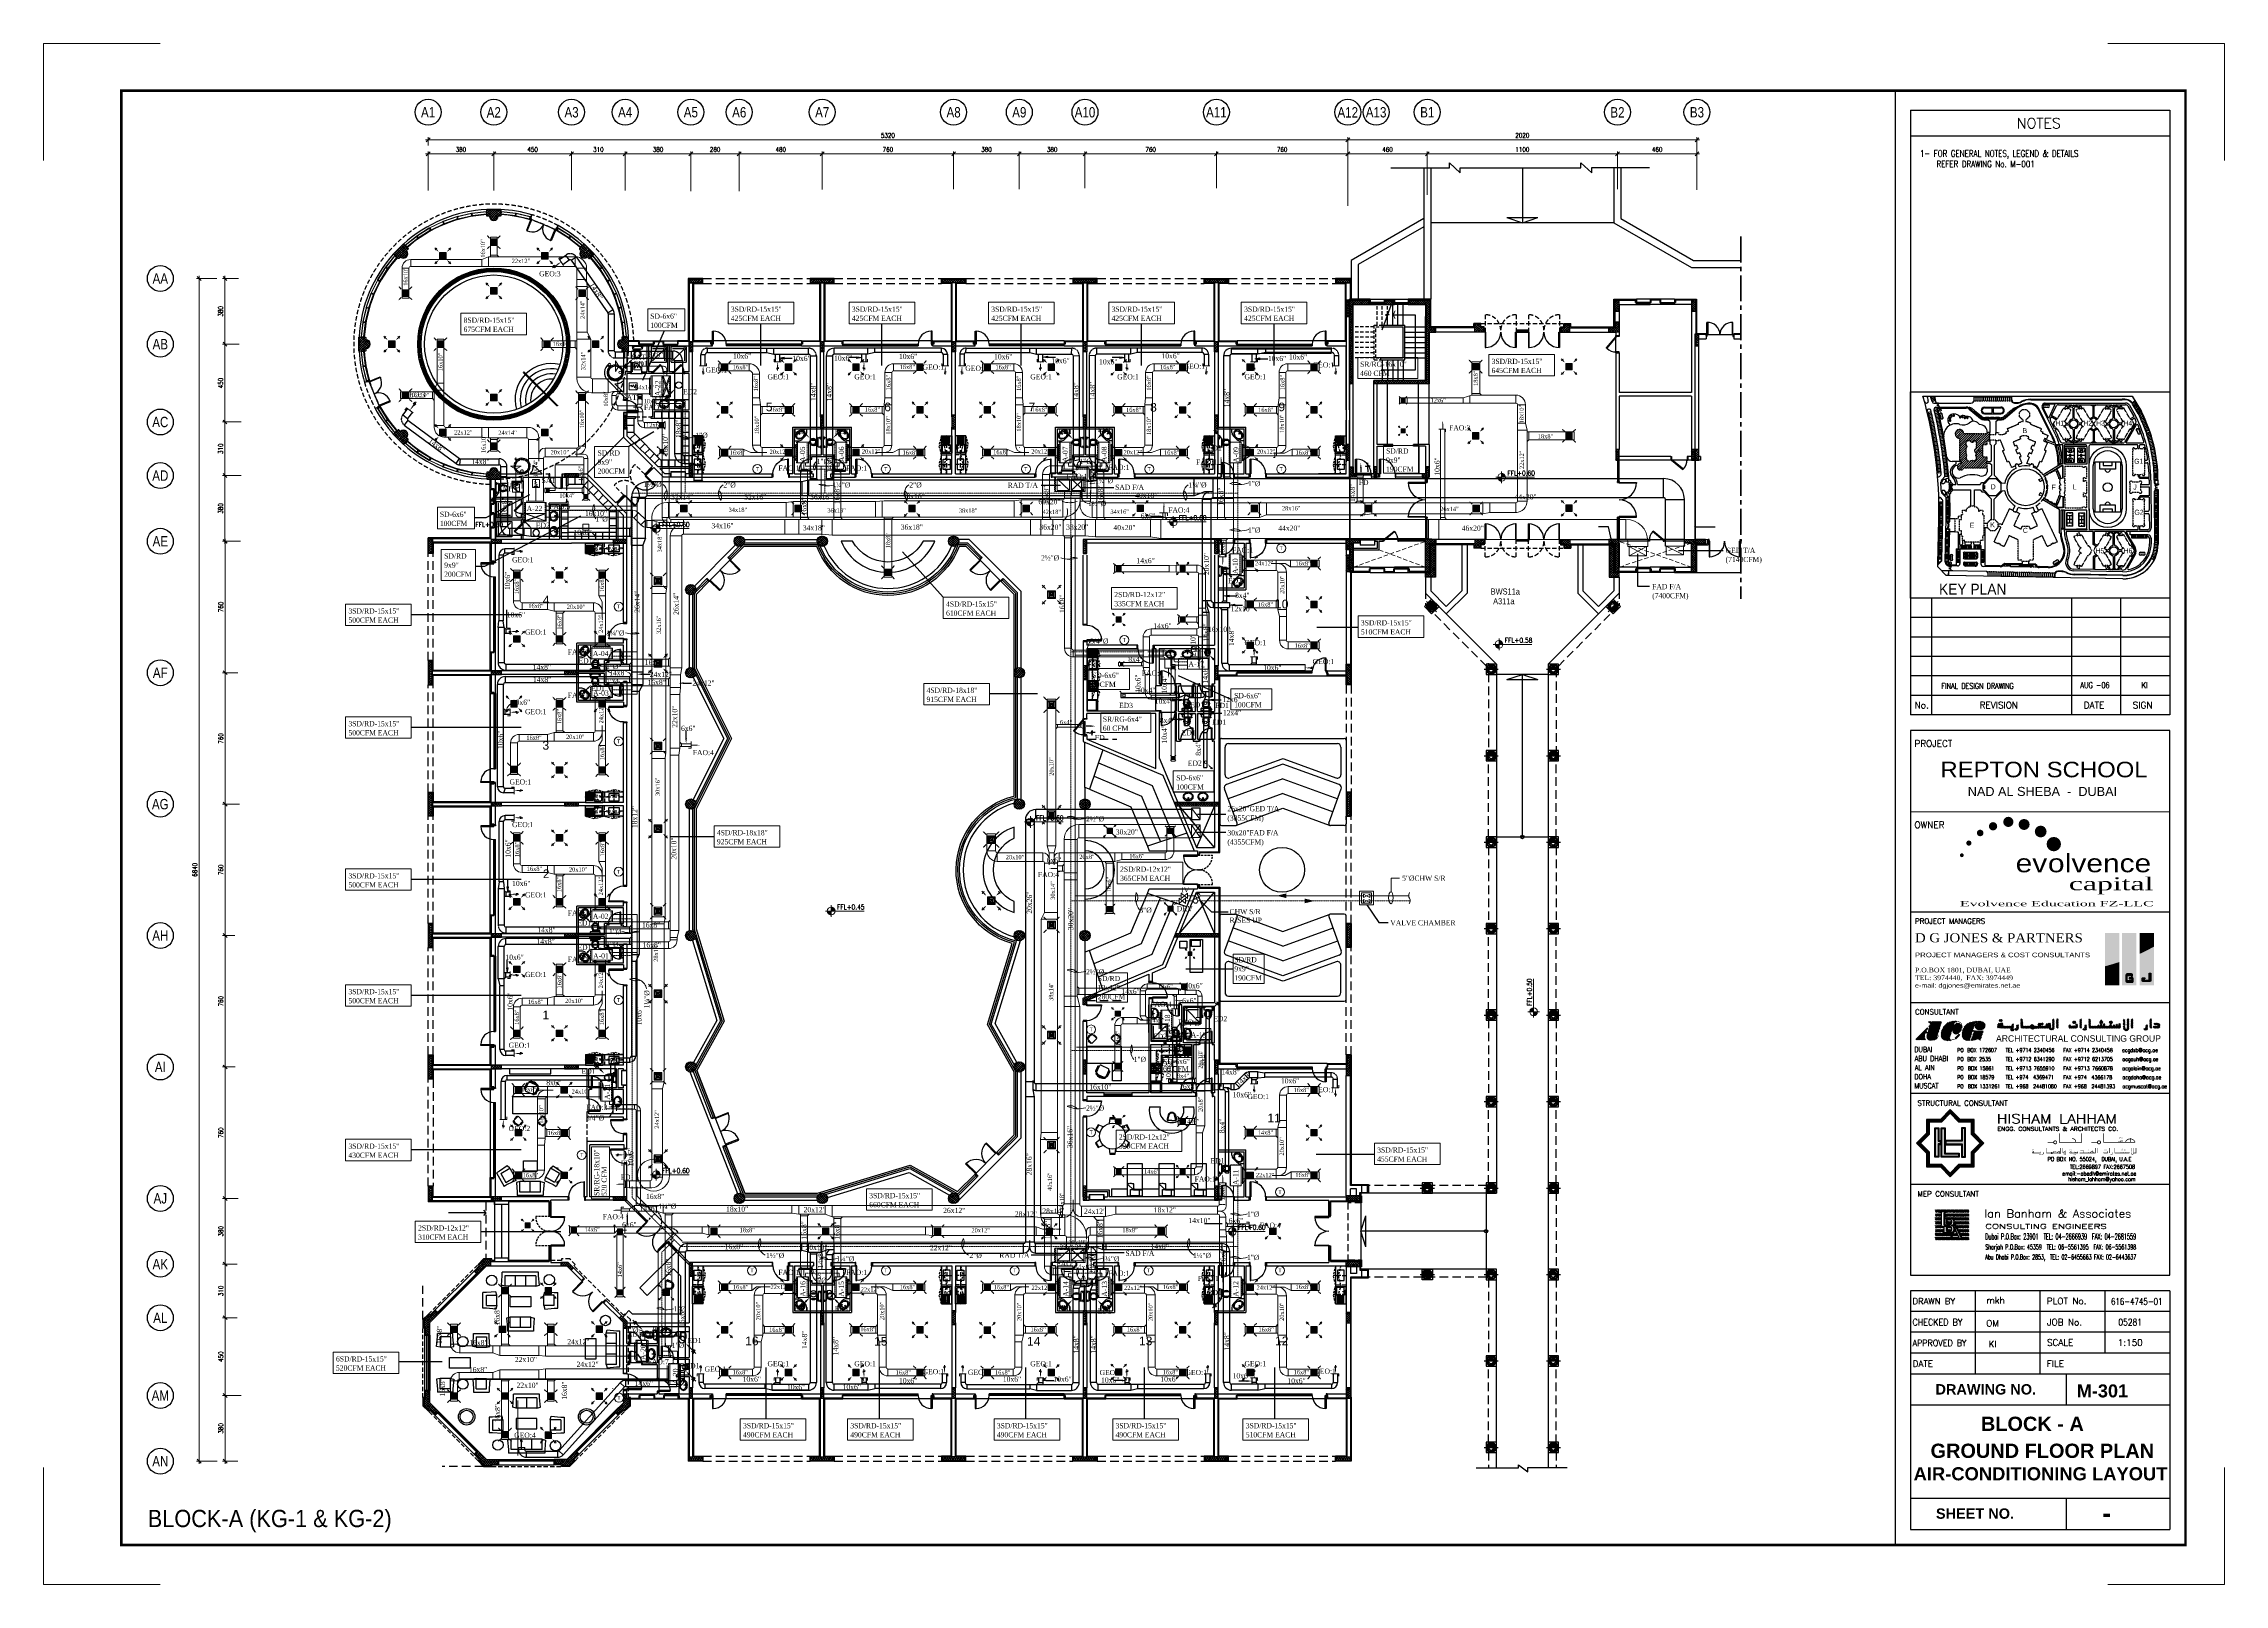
# Model space of a CAD drawing. Extents: x 278386 to 404536, y 8015 to 97114.
import ezdxf
from ezdxf.enums import TextEntityAlignment as Align

# ---------------------------------------------------------------- set-up
doc = ezdxf.new("R2010")
doc.units = 0
doc.header["$LTSCALE"] = 2
doc.header["$MEASUREMENT"] = 0
for name, pattern in [('1-BLOCK-A_FLOOR PLAN$0$ACAD_ISO09W100', [45, 24, -3, 6, -3, 6, -3]), ('1-BLOCK-A_FLOOR PLAN$0$CENTER2', [1.125, 0.75, -0.125, 0.125, -0.125]), ('1-BLOCK-A_FLOOR PLAN$0$DASHED2', [0.375, 0.25, -0.125]), ('1-BLOCK-A_FLOOR PLAN$0$HIDDEN', [0.375, 0.25, -0.125]), ('1-BLOCK-A_FLOOR PLAN$0$HIDDEN2', [0.1875, 0.125, -0.0625]), ('DASHDOT', [1, 0.5, -0.25, 0, -0.25]), ('HIDDEN', [0.375, 0.25, -0.125]), ('TITLE-A$0$1-BLOCK-A_FLOOR PLAN$0$DASHED2', [0.375, 0.25, -0.125])]:
    doc.linetypes.add(name, pattern=pattern)
doc.layers.get('0').update_dxf_attribs({"color": 1})
for name, color, linetype in [('-ABC', 1, 'Continuous'), ('1-BLOCK-A_FLOOR PLAN$0$ANNOBJ', 1, 'Continuous'), ('1-BLOCK-A_FLOOR PLAN$0$ARCH', 1, '1-BLOCK-A_FLOOR PLAN$0$HIDDEN2'), ('1-BLOCK-A_FLOOR PLAN$0$AXIS-DIM', 1, 'Continuous'), ('1-BLOCK-A_FLOOR PLAN$0$AXIS-NOS', 1, 'Continuous'), ('1-BLOCK-A_FLOOR PLAN$0$Callouts', 9, 'Continuous'), ('1-BLOCK-A_FLOOR PLAN$0$CLADDING', 1, 'Continuous'), ('1-BLOCK-A_FLOOR PLAN$0$COL', 1, 'Continuous'), ('1-BLOCK-A_FLOOR PLAN$0$COL-HAT', 1, 'Continuous'), ('1-BLOCK-A_FLOOR PLAN$0$COLUMN', 1, 'Continuous'), ('1-BLOCK-A_FLOOR PLAN$0$Counter', 11, 'Continuous'), ('1-BLOCK-A_FLOOR PLAN$0$Covered Walkway', 7, 'Continuous'), ('1-BLOCK-A_FLOOR PLAN$0$CUT1', 1, 'Continuous'), ('1-BLOCK-A_FLOOR PLAN$0$DOOR', 1, 'Continuous'), ('1-BLOCK-A_FLOOR PLAN$0$EL', 1, 'Continuous'), ('1-BLOCK-A_FLOOR PLAN$0$EXP-JOINT', 1, 'Continuous'), ('1-BLOCK-A_FLOOR PLAN$0$FIN', 1, 'Continuous'), ('1-BLOCK-A_FLOOR PLAN$0$FIXT KIT', 1, 'Continuous'), ('1-BLOCK-A_FLOOR PLAN$0$FUR', 1, 'Continuous'), ('1-BLOCK-A_FLOOR PLAN$0$GRID', 9, 'Continuous'), ('1-BLOCK-A_FLOOR PLAN$0$HAT-GRC', 9, 'Continuous'), ('1-BLOCK-A_FLOOR PLAN$0$Hidden', 1, '1-BLOCK-A_FLOOR PLAN$0$HIDDEN'), ('1-BLOCK-A_FLOOR PLAN$0$HRAIL', 1, 'Continuous'), ('1-BLOCK-A_FLOOR PLAN$0$KITCHEN', 1, 'Continuous'), ('1-BLOCK-A_FLOOR PLAN$0$KITFIX', 1, 'Continuous'), ('1-BLOCK-A_FLOOR PLAN$0$PAV', 1, 'Continuous'), ('1-BLOCK-A_FLOOR PLAN$0$PAV-COL', 1, 'Continuous'), ('1-BLOCK-A_FLOOR PLAN$0$pavement', 21, 'Continuous'), ('1-BLOCK-A_FLOOR PLAN$0$PIPING', 1, 'Continuous'), ('1-BLOCK-A_FLOOR PLAN$0$ROAD', 1, 'Continuous'), ('1-BLOCK-A_FLOOR PLAN$0$SANFIX', 1, 'Continuous'), ('1-BLOCK-A_FLOOR PLAN$0$STAIR', 1, 'Continuous'), ('1-BLOCK-A_FLOOR PLAN$0$Stairs', 1, 'Continuous'), ('1-BLOCK-A_FLOOR PLAN$0$TEXT-REF.', 1, 'Continuous'), ('1-BLOCK-A_FLOOR PLAN$0$TITLE', 1, 'Continuous'), ('1-BLOCK-A_FLOOR PLAN$0$UQH-A-200-100$0$STAIRLIGHT', 1, 'Continuous'), ('1-BLOCK-A_FLOOR PLAN$0$WALL', 1, 'Continuous'), ('1-BLOCK-A_FLOOR PLAN$0$WIN', 1, 'Continuous'), ('ACGRILL', 7, 'Continuous'), ('ex text', 93, 'Continuous'), ('ext', 93, 'Continuous'), ('TITLE-A$0$-ABC', 1, 'Continuous'), ('TITLE-A$0$1-BLOCK-A_FLOOR PLAN$0$AREA PL', 1, 'Continuous'), ('TITLE-A$0$1-BLOCK-A_FLOOR PLAN$0$COURT', 1, 'Continuous'), ('TITLE-A$0$1-BLOCK-A_FLOOR PLAN$0$KEYPLAN', 1, 'Continuous'), ('TITLE-A$0$1-BLOCK-A_FLOOR PLAN$0$parking', 1, 'Continuous'), ('TITLE-A$0$1-BLOCK-A_FLOOR PLAN$0$ROAD', 1, 'Continuous'), ('TITLE-A$0$1-BLOCK-A_FLOOR PLAN$0$SOL-L', 1, 'Continuous'), ('TITLE-A$0$1-BLOCK-A_FLOOR PLAN$0$TITLE', 1, 'Continuous'), ('TITLE-A$0$1-BLOCK-A_FLOOR PLAN$0$WALL', 1, 'Continuous'), ('TITLE-A$0$frame', 5, 'Continuous'), ('TITLE-A$0$LOGO', 7, 'Continuous')]:
    doc.layers.add(name, color=color, linetype=linetype)
for name, color, linetype, lineweight in [('-D', 2, 'Continuous', 13), ('-DT', 4, 'Continuous', 13), ('1-BLOCK-A_FLOOR PLAN$0$ABOVE', 1, '1-BLOCK-A_FLOOR PLAN$0$HIDDEN2', 13), ('1-BLOCK-A_FLOOR PLAN$0$AXDIM', 1, 'Continuous', 13), ('1-BLOCK-A_FLOOR PLAN$0$cut', 1, '1-BLOCK-A_FLOOR PLAN$0$ACAD_ISO09W100', 60), ('1-BLOCK-A_FLOOR PLAN$0$FINS', 1, 'Continuous', 13), ('1-BLOCK-A_FLOOR PLAN$0$HATCH', 1, 'Continuous', 13), ('1-BLOCK-A_FLOOR PLAN$0$LEVEL', 1, 'Continuous', 13), ('1-BLOCK-A_FLOOR PLAN$0$WINDOW', 1, 'Continuous', 13), ('ac duct1', 50, 'Continuous', 13), ('fresh air', 6, 'Continuous', 13)]:
    doc.layers.add(name, color=color, linetype=linetype, lineweight=lineweight)
doc.styles.add('1-BLOCK-A_FLOOR PLAN$0$ARIAL', font='arial.ttf', dxfattribs={"width": 0.8})
doc.styles.add('1-BLOCK-A_FLOOR PLAN$0$DIMTEXT', font='romans.shx', dxfattribs={"width": 0.75})
doc.styles.add('1-BLOCK-A_FLOOR PLAN$0$RomanS', font='romans.shx')
doc.styles.add('1-BLOCK-A_FLOOR PLAN$0$STYLE2', font='arial.ttf', dxfattribs={"height": 0.35})
doc.styles.add('1-BLOCK-A_FLOOR PLAN$0$TITLE', font='arial.ttf')
doc.styles.add('1-BLOCK-A_FLOOR PLAN$0$WMF-Arial2', font='arialbd.ttf')
doc.styles.add('DIMTEXT', font='romans.shx', dxfattribs={"width": 0.75})
doc.styles.add('IBA', font='romantic.ttf', dxfattribs={"width": 0.8, "height": 0.3})
doc.styles.add('manohar', font='romantic.ttf', dxfattribs={"width": 0.8, "height": 0.25})
doc.styles.add('T2', font='TXT', dxfattribs={"height": 2.5})
doc.styles.add('TITLE-A$0$1-BLOCK-A_FLOOR PLAN$0$ARIAL', font='arial.ttf', dxfattribs={"width": 0.8})
doc.styles.add('TITLE-A$0$1-BLOCK-A_FLOOR PLAN$0$ROMANC', font='romanc', dxfattribs={"height": 20})
doc.styles.add('TITLE-A$0$1-BLOCK-A_FLOOR PLAN$0$ROMAND', font='romand.shx', dxfattribs={"width": 0.8})
doc.styles.add('TITLE-A$0$1-BLOCK-A_FLOOR PLAN$0$RomanS', font='romans.shx')
doc.styles.add('TITLE-A$0$1-BLOCK-A_FLOOR PLAN$0$ROMANT', font='romant')
doc.styles.add('TITLE-A$0$1-BLOCK-A_FLOOR PLAN$0$STYLE2', font='arial.ttf', dxfattribs={"height": 0.35})
doc.styles.add('TITLE-A$0$1-BLOCK-A_FLOOR PLAN$0$TITLE', font='arial.ttf')
doc.styles.add('TITLE-A$0$1-BLOCK-A_FLOOR PLAN$0$title-1', font='dutch.ttf', dxfattribs={"height": 0.6})
doc.styles.add('TITLE-A$0$1-BLOCK-A_FLOOR PLAN$0$TITLE3', font='times.ttf', dxfattribs={"height": 0.6})
doc.styles.add('TITLE-A$0$1-BLOCK-A_FLOOR PLAN$0$WMF-Arial2', font='arialbd.ttf')
doc.styles.add('TITLE-A$0$ROMAND', font='romand.shx', dxfattribs={"width": 0.8})
doc.styles.add('TITLE-A$0$ROMANS', font='romans.shx', dxfattribs={"width": 0.7})
doc.styles.add('TITLE-A$0$TITLE', font='georgia.ttf', dxfattribs={"height": 0.6})
doc.styles.add('TITLE-A$0$title2', font='', dxfattribs={"height": 0.6})
doc.styles.get('TITLE-A$0$title2').set_extended_font_data('Miriam Transparent')
doc.dimstyles.new('LEADER', dxfattribs={"dimscale": 0.2, "dimtxt": 1.8, "dimasz": 2, "dimexe": 2, "dimexo": 1.5, "dimgap": 1, "dimtad": 1, "dimlfac": 100, "dimzin": 13, "dimdsep": 46, "dimtxsty": 'DIMTEXT', "dimcen": 1.5, "dimdle": 2, "dimclrd": 4, "dimclre": 256, "dimclrt": 4, "dimadec": 0, "dimazin": 0, "dimtfac": 1, "dimtix": 1, "dimtmove": 2, "dimatfit": 0, "dimfxl": 2, "dimtolj": 1, "dimtzin": 13, "dimarcsym": 0})
pattern_1 = [(45, (-149114.2, -141954.693), (-18.2715287, 18.2715287), [])]
pattern_2 = [(45, (0, -4), (-0.06629126, 0.06629126), []), (135, (0, -4), (-0.06629126, -0.06629126), [])]
pattern_3 = [(45, (-200, -4.05), (-0.06629126, 0.06629126), []), (135, (-200, -4.05), (-0.06629126, -0.06629126), [])]
pattern_4 = [(45, (-200, -4), (-0.06629126, 0.06629126), []), (135, (-200, -4), (-0.06629126, -0.06629126), [])]
pattern_5 = [(45, (-200.05, -4), (-0.06629126, 0.06629126), []), (135, (-200.05, -4), (-0.06629126, -0.06629126), [])]
pattern_6 = [(45, (-196.2, -4), (-0.06629126, 0.06629126), []), (135, (-196.2, -4), (-0.06629126, -0.06629126), [])]
pattern_7 = [(45, (-807.44601, -362.50535), (-0.066291261, 0.066291261), []), (135, (-807.44601, -362.50535), (-0.066291261, -0.066291261), [])]

# ---------------------------------------------------------------- blocks, each defined once
blk = doc.blocks.new('SA')
at = {"color": 7}
blk.add_line((-3, 0), (0, 0), dxfattribs=at)
blk.add_solid([(-3, -0.3), (-3, 0.3), (-5, 0)], dxfattribs=at)
blk = doc.blocks.new('A$C364C0CB1')
at = {"layer": '-DT'}
blk.add_lwpolyline([(-0.22, 0), (0.17, 0), (0.17, 0.15)], dxfattribs=at)
at = {"layer": '-DT', "xscale": 0.1000000000000014, "yscale": 0.1000000000000014, "zscale": 0.1000000000000014, "rotation": 90}
blk.add_blockref('SA', (0, 0), dxfattribs=at)
blk = doc.blocks.new('RD')
for p, q in [((2, 2), (-2, 2)), ((-2, 2), (-2, -2)), ((2, -2), (2, 2)), ((4.7, 4.4), (6.8, 6.5)), ((5.4, 6.1), (6, 5)), ((6.5, 5.4), (5.4, 6.1)), ((5.8, 6.5), (6.5, 5.4)), ((-2, -2), (2, -2))]:
    blk.add_line(p, q)
blk.add_solid([(4.9, 4.2), (4.4, 4.6), (3.2, 3)])
blk = doc.blocks.new('RA')
for p, q in [((-2, 0), (-5, 0)), ((-4.3, -0.7), (-3.9, 0.6)), ((-3.9, 0.6), (-3.7, -0.7)), ((-3.7, -0.7), (-3.3, 0.6))]:
    blk.add_line(p, q)
blk.add_solid([(-2, 0.3), (-2, -0.3), (0, 0)])
blk = doc.blocks.new('A$C5D7019D5')
at = {"layer": '-DT'}
blk.add_lwpolyline([(-0.2, 0), (0.2, 0), (0.2, 0.15)], dxfattribs=at)
at = {"layer": '-DT', "xscale": 0.1000000000000014, "yscale": 0.1000000000000014, "zscale": 0.1000000000000014, "rotation": 90}
blk.add_blockref('RA', (0, 0), dxfattribs=at)
blk = doc.blocks.new('CR')
at = {"layer": 'ext'}
for p, q in [((2.74, 2.72), (4.86, 4.84)), ((3.43, 4.38), (4.07, 3.26)), ((4.53, 3.69), (3.43, 4.38)), ((3.91, 4.83), (4.53, 3.69))]:
    blk.add_line(p, q, dxfattribs=at)
blk.add_circle((0, 0), 1.11, dxfattribs=at)
blk.add_solid([(2.97, 2.49), (2.5, 2.96), (1.33, 1.31)], dxfattribs=at)
blk = doc.blocks.new('*X106')
at = {"color": 0}
for p, q in [((60.8, 53.7), (61.2, 54.2)), ((60.8, 53), (61.2, 53.5)), ((60.8, 52.3), (61.2, 52.8)), ((60.8, 51.6), (61.2, 52.1)), ((60.8, 50.9), (61.4, 51.5)), ((61.5, 50.9), (62.1, 51.5)), ((62.2, 50.9), (62.8, 51.5)), ((62.9, 50.9), (63.5, 51.5))]:
    blk.add_line(p, q, dxfattribs=at)
blk = doc.blocks.new('*X89')
at = {"color": 0}
for p, q in [((61.2, 53.8), (61.7, 54.2)), ((61.2, 54.2), (61.3, 54.2)), ((61.5, 53.8), (62, 54.2)), ((61.9, 53.8), (62.4, 54.2)), ((62.2, 53.8), (62.7, 54.2)), ((62.6, 53.8), (63, 54.2)), ((63, 53.8), (63.3, 54.1)), ((63.3, 53.8), (63.5, 53.9)), ((63.7, 53.8), (63.7, 53.8))]:
    blk.add_line(p, q, dxfattribs=at)
blk = doc.blocks.new('*X88')
at = {"color": 0}
for p, q in [((59.6, 54.7), (60.3, 55.4)), ((59.6, 55), (59.9, 55.4)), ((59.6, 55.3), (59.6, 55.4)), ((60, 54.7), (60.7, 55.4)), ((60.4, 54.7), (61, 55.4)), ((60.7, 54.7), (61.4, 55.4)), ((61.1, 54.7), (61.7, 55.4)), ((61.4, 54.7), (62.1, 55.4)), ((61.8, 54.7), (62.4, 55.4)), ((62.1, 54.7), (62.8, 55.4)), ((62.5, 54.7), (63.1, 55.4)), ((62.8, 54.7), (63.5, 55.4)), ((63.2, 54.7), (63.8, 55.4)), ((63.5, 54.7), (64.2, 55.4)), ((63.9, 54.7), (64.5, 55.4)), ((64.1, 54.6), (64.9, 55.4)), ((64.3, 54.4), (65.3, 55.4)), ((64.6, 54.3), (65.6, 55.4)), ((64.7, 54.1), (66, 55.4)), ((64.9, 53.9), (66.3, 55.4)), ((65.1, 53.8), (66.7, 55.4)), ((65.5, 53.8), (67, 55.4)), ((65.8, 53.8), (67.4, 55.4)), ((66.2, 53.8), (67.7, 55.4)), ((66.5, 53.8), (68.1, 55.4)), ((66.9, 53.8), (68.4, 55.4)), ((67.2, 53.8), (68.8, 55.4)), ((67.6, 53.8), (69.1, 55.4)), ((67.9, 53.8), (69.5, 55.4)), ((68.3, 53.8), (69.9, 55.4)), ((68.6, 53.8), (70.2, 55.4)), ((69, 53.8), (70.6, 55.4)), ((69.4, 53.8), (70.9, 55.4)), ((69.7, 53.8), (71.3, 55.4)), ((70.1, 53.8), (71.6, 55.4)), ((70.4, 53.8), (72, 55.4)), ((70.8, 53.8), (72.3, 55.4)), ((71.1, 53.8), (72.7, 55.4)), ((71.5, 53.8), (73, 55.4)), ((71.8, 53.8), (73.4, 55.4)), ((72.2, 53.8), (73.7, 55.4)), ((72.5, 53.8), (74.1, 55.4)), ((72.9, 53.8), (74.4, 55.4)), ((73.2, 53.8), (74.8, 55.3)), ((73.6, 53.8), (74.8, 55)), ((74, 53.8), (74.8, 54.6)), ((74.3, 53.8), (74.8, 54.2)), ((74.7, 53.8), (74.8, 53.9))]:
    blk.add_line(p, q, dxfattribs=at)
blk = doc.blocks.new('*X87')
at = {"color": 0}
for p, q in [((53.8, 53.8), (55.3, 55.3)), ((53.8, 54.1), (55, 55.3)), ((53.8, 54.5), (54.6, 55.3)), ((53.8, 54.8), (54.3, 55.3)), ((53.8, 55.2), (53.9, 55.3)), ((54.1, 53.8), (55.7, 55.3)), ((54.5, 53.8), (56.1, 55.3)), ((54.8, 53.8), (56.4, 55.3)), ((55.2, 53.8), (56.8, 55.3)), ((55.5, 53.8), (57.1, 55.3)), ((55.9, 53.8), (57.5, 55.3)), ((56.3, 53.8), (57.6, 55.1)), ((56.6, 53.8), (57.6, 54.7)), ((57, 53.8), (57.6, 54.4)), ((57.3, 53.8), (57.6, 54))]:
    blk.add_line(p, q, dxfattribs=at)
blk = doc.blocks.new('*X105')
at = {"color": 0}
for p, q in [((59.2, 57.7), (60.1, 58.7)), ((59.2, 57), (59.6, 57.5)), ((59.2, 56.3), (59.6, 56.7)), ((59.2, 55.6), (59.6, 56)), ((59.2, 54.9), (59.6, 55.3)), ((59.2, 54.2), (59.6, 54.6)), ((59.2, 53.5), (59.6, 53.9)), ((59.2, 52.8), (59.6, 53.2)), ((59.2, 52.1), (59.6, 52.5)), ((59.2, 51.4), (59.6, 51.8)), ((59.3, 50.8), (59.6, 51.1)), ((59.7, 50.5), (59.9, 50.7)), ((60.1, 50.2), (60.2, 50.3))]:
    blk.add_line(p, q, dxfattribs=at)
blk = doc.blocks.new('*X93')
at = {"color": 0}
for p, q in [((66.8, 50.2), (67, 50.4)), ((66.9, 49.9), (67.3, 50.4)), ((67, 49.7), (67.7, 50.4)), ((67.1, 49.4), (68.1, 50.4)), ((67.2, 49.2), (68.4, 50.4)), ((67.4, 49), (68.8, 50.4)), ((67.6, 48.9), (69.1, 50.4)), ((67.9, 48.9), (69.5, 50.4)), ((68.3, 48.9), (69.8, 50.4)), ((68.6, 48.9), (70.2, 50.4)), ((69, 48.9), (70.5, 50.4)), ((69.4, 48.9), (70.9, 50.4)), ((69.7, 48.9), (71.2, 50.4)), ((70.1, 48.9), (71.6, 50.4)), ((70.4, 48.9), (72, 50.4)), ((70.8, 48.9), (72.3, 50.4)), ((71.1, 48.9), (72.7, 50.4)), ((71.5, 48.9), (73, 50.4)), ((71.8, 48.9), (73.4, 50.4)), ((72.2, 48.9), (73.7, 50.4)), ((72.5, 48.9), (74.1, 50.4)), ((72.9, 48.9), (74.4, 50.4)), ((73.2, 48.9), (74.8, 50.4)), ((73.6, 48.9), (74.8, 50)), ((74, 48.9), (74.8, 49.6)), ((74.3, 48.9), (74.8, 49.3)), ((74.7, 48.9), (74.8, 48.9))]:
    blk.add_line(p, q, dxfattribs=at)
blk = doc.blocks.new('*X92')
at = {"color": 0}
for p, q in [((65.7, 52.6), (66, 52.9)), ((65.8, 52.4), (66.3, 52.9)), ((65.9, 51.4), (67.4, 52.9)), ((65.9, 51.7), (67, 52.9)), ((65.9, 52.1), (66.7, 52.9)), ((66.2, 51.3), (67.7, 52.9)), ((66.5, 51.3), (68.1, 52.9)), ((66.9, 51.3), (68.4, 52.9)), ((67.2, 51.3), (68.8, 52.9)), ((67.6, 51.3), (69.1, 52.9)), ((67.9, 51.3), (69.5, 52.9)), ((68.3, 51.3), (69.8, 52.9)), ((68.6, 51.3), (70.2, 52.9)), ((69, 51.3), (70.6, 52.9)), ((69.4, 51.3), (70.9, 52.9)), ((69.7, 51.3), (71.3, 52.9)), ((70.1, 51.3), (71.6, 52.9)), ((70.4, 51.3), (72, 52.9)), ((70.8, 51.3), (72.3, 52.9)), ((71.1, 51.3), (72.7, 52.9)), ((71.5, 51.3), (73, 52.9)), ((71.8, 51.3), (73.4, 52.9)), ((72.2, 51.3), (73.7, 52.9)), ((72.5, 51.3), (74.1, 52.9)), ((72.9, 51.3), (74.4, 52.9)), ((73.2, 51.3), (74.8, 52.8)), ((73.6, 51.3), (74.8, 52.5)), ((73.9, 51.3), (74.8, 52.1)), ((74.3, 51.3), (74.8, 51.8)), ((74.7, 51.3), (74.8, 51.4))]:
    blk.add_line(p, q, dxfattribs=at)
blk = doc.blocks.new('*X95')
at = {"color": 0}
for p, q in [((69, 45.3), (69.1, 45.5)), ((69.1, 45.1), (69.5, 45.5)), ((69.3, 44.9), (69.9, 45.5)), ((69.4, 44.6), (70.2, 45.5)), ((69.5, 44.4), (70.6, 45.5)), ((69.6, 44.2), (70.9, 45.5)), ((69.7, 43.9), (71.3, 45.5)), ((70.1, 43.9), (71.6, 45.5)), ((70.4, 43.9), (72, 45.5)), ((70.8, 43.9), (72.3, 45.5)), ((71.1, 43.9), (72.7, 45.5)), ((71.5, 43.9), (73, 45.5)), ((71.8, 43.9), (73.4, 45.5)), ((72.2, 43.9), (73.7, 45.5)), ((72.5, 43.9), (74.1, 45.5)), ((72.9, 43.9), (74.5, 45.5)), ((73.2, 43.9), (74.8, 45.4)), ((73.6, 43.9), (74.8, 45.1)), ((73.9, 43.9), (74.8, 44.7)), ((74.3, 43.9), (74.8, 44.3)), ((74.6, 43.9), (74.8, 44))]:
    blk.add_line(p, q, dxfattribs=at)
blk = doc.blocks.new('*X94')
at = {"color": 0}
for p, q in [((67.9, 47.8), (68.1, 47.9)), ((68, 47.5), (68.4, 47.9)), ((68.1, 47.3), (68.8, 47.9)), ((68.3, 47), (69.1, 47.9)), ((68.4, 46.8), (69.5, 47.9)), ((68.5, 46.6), (69.8, 47.9)), ((68.6, 46.4), (70.2, 47.9)), ((69, 46.4), (70.6, 47.9)), ((69.3, 46.4), (70.9, 47.9)), ((69.7, 46.4), (71.3, 47.9)), ((70.1, 46.4), (71.6, 47.9)), ((70.4, 46.4), (72, 47.9)), ((70.8, 46.4), (72.3, 47.9)), ((71.1, 46.4), (72.7, 47.9)), ((71.5, 46.4), (73, 47.9)), ((71.8, 46.4), (73.4, 47.9)), ((72.2, 46.4), (73.7, 47.9)), ((72.5, 46.4), (74.1, 47.9)), ((72.9, 46.4), (74.4, 47.9)), ((73.2, 46.4), (74.8, 47.9)), ((73.6, 46.4), (74.8, 47.5)), ((73.9, 46.4), (74.8, 47.2)), ((74.3, 46.4), (74.8, 46.8)), ((74.7, 46.4), (74.8, 46.5))]:
    blk.add_line(p, q, dxfattribs=at)
blk = doc.blocks.new('*X96')
at = {"color": 0}
for p, q in [((53.8, 41.4), (55.4, 43)), ((53.8, 41.8), (55, 43)), ((53.8, 42.1), (54.7, 43)), ((53.8, 42.5), (54.3, 43)), ((53.8, 42.8), (53.9, 43)), ((54.2, 41.4), (55.7, 43)), ((54.5, 41.4), (56.1, 43)), ((54.9, 41.4), (56.4, 43)), ((55.2, 41.4), (56.8, 43)), ((55.6, 41.4), (57.1, 43)), ((55.9, 41.4), (57.5, 43)), ((56.3, 41.4), (57.8, 43)), ((56.7, 41.4), (58.2, 43)), ((57, 41.4), (58.5, 43)), ((57.4, 41.4), (58.9, 43)), ((57.7, 41.4), (59.3, 43)), ((58.1, 41.4), (59.6, 43)), ((58.4, 41.4), (60, 43)), ((58.8, 41.4), (60.3, 43)), ((59.1, 41.4), (60.7, 43)), ((59.5, 41.4), (61, 43)), ((59.8, 41.4), (61.4, 43)), ((60.2, 41.4), (61.7, 43)), ((60.5, 41.4), (62.1, 43)), ((60.9, 41.4), (62.4, 43)), ((61.2, 41.4), (62.8, 43)), ((61.6, 41.4), (63.1, 43)), ((62, 41.4), (62.7, 42.2)), ((62.3, 41.4), (63.1, 42.2)), ((62.7, 41.4), (63.5, 42.2)), ((62.8, 42.3), (63.5, 43)), ((63, 41.4), (63.8, 42.2)), ((63.4, 41.4), (64.2, 42.2)), ((63.7, 41.4), (65.3, 43)), ((64.1, 42.5), (64.6, 43)), ((64.1, 41.4), (65.6, 43)), ((64.2, 42.9), (64.2, 43)), ((64.3, 42.4), (64.9, 43)), ((64.4, 41.4), (66, 43)), ((64.8, 41.4), (66.3, 43)), ((65.1, 41.4), (66.7, 43)), ((65.5, 41.4), (67, 43)), ((65.8, 41.4), (67.4, 43)), ((66.2, 41.4), (67.7, 43)), ((66.5, 41.4), (68.1, 43)), ((66.9, 41.4), (68.3, 42.9)), ((67.3, 41.4), (68, 42.2)), ((67.6, 41.4), (68.4, 42.2)), ((68, 41.4), (68.7, 42.2)), ((68.3, 41.4), (69.1, 42.2)), ((68.7, 41.4), (69.4, 42.2)), ((69, 41.4), (69.8, 42.2)), ((69.4, 41.4), (70.2, 42.2)), ((69.7, 41.4), (70.5, 42.2)), ((70.1, 41.4), (70.9, 42.2)), ((70.2, 42.9), (70.2, 43)), ((70.4, 42.8), (70.6, 43)), ((70.4, 41.4), (71.2, 42.2)), ((70.6, 42.7), (70.9, 43)), ((70.8, 42.5), (71.3, 43)), ((70.8, 41.4), (72.3, 43)), ((71.1, 42.4), (71.6, 43)), ((71.1, 41.4), (72.7, 43)), ((71.3, 42.3), (72, 43)), ((71.5, 41.4), (73, 43)), ((71.9, 41.4), (73.4, 43)), ((72.2, 41.4), (73.8, 43)), ((72.6, 41.4), (74.1, 43)), ((72.9, 41.4), (74.5, 43)), ((73.3, 41.4), (74.8, 42.9)), ((73.6, 41.4), (74.8, 42.6)), ((74, 41.4), (74.8, 42.2)), ((74.3, 41.4), (74.8, 41.9)), ((74.7, 41.4), (74.8, 41.5))]:
    blk.add_line(p, q, dxfattribs=at)
blk = doc.blocks.new('*X103')
at = {"color": 0}
for p, q in [((53.8, 43.9), (55.4, 45.5)), ((53.8, 44.2), (55, 45.5)), ((53.8, 44.6), (54.7, 45.5)), ((53.8, 44.9), (54.3, 45.5)), ((53.8, 45.3), (54, 45.5)), ((54.1, 43.9), (55.7, 45.5)), ((54.5, 43.9), (56.1, 45.5)), ((54.9, 43.9), (56.4, 45.5)), ((55.2, 43.9), (56.8, 45.5)), ((55.6, 43.9), (57.1, 45.5)), ((55.9, 43.9), (57.5, 45.5)), ((56.3, 43.9), (57.8, 45.5)), ((56.6, 43.9), (58.2, 45.5)), ((57, 43.9), (58.6, 45.5)), ((57.3, 43.9), (58.9, 45.5)), ((57.7, 43.9), (59.3, 45.5)), ((58, 43.9), (59.6, 45.5)), ((58.4, 43.9), (60, 45.5)), ((58.7, 43.9), (60.3, 45.5)), ((59.1, 43.9), (60.7, 45.5)), ((59.5, 43.9), (61, 45.5)), ((59.8, 43.9), (61.4, 45.5)), ((60.2, 43.9), (61.7, 45.5)), ((60.5, 43.9), (62.1, 45.5)), ((60.9, 43.9), (62.4, 45.5)), ((61.2, 43.9), (62.8, 45.5)), ((61.6, 43.9), (63.1, 45.5)), ((61.9, 43.9), (63.5, 45.5)), ((62.3, 43.9), (63.9, 45.5)), ((62.6, 43.9), (64.1, 45.4)), ((63, 43.9), (64, 44.9)), ((63.3, 43.9), (63.9, 44.4)), ((63.7, 43.9), (63.7, 43.9))]:
    blk.add_line(p, q, dxfattribs=at)
blk = doc.blocks.new('*X99')
at = {"color": 0}
for p, q in [((53.8, 46.4), (55.4, 47.9)), ((53.8, 46.7), (55, 47.9)), ((53.8, 47.1), (54.6, 47.9)), ((53.8, 47.4), (54.3, 47.9)), ((53.8, 47.8), (53.9, 47.9)), ((54.2, 46.4), (55.7, 47.9)), ((54.5, 46.4), (56.1, 47.9)), ((54.9, 46.4), (56.4, 47.9)), ((55.2, 46.4), (56.8, 47.9)), ((55.6, 46.4), (57.1, 47.9)), ((55.9, 46.4), (57.5, 47.9)), ((56.3, 46.4), (57.8, 47.9)), ((56.6, 46.4), (58.2, 47.9)), ((57, 46.4), (58.5, 47.9)), ((57.3, 46.4), (58.9, 47.9)), ((57.7, 46.4), (59.2, 47.9)), ((58, 46.4), (59.3, 47.6)), ((58.4, 46.4), (59.3, 47.3)), ((58.8, 46.4), (59.3, 46.9)), ((59.1, 46.4), (59.3, 46.6))]:
    blk.add_line(p, q, dxfattribs=at)
blk = doc.blocks.new('*X98')
at = {"color": 0}
for p, q in [((53.8, 48.8), (55.4, 50.4)), ((53.8, 49.2), (55, 50.4)), ((53.8, 49.5), (54.7, 50.4)), ((53.8, 49.9), (54.3, 50.4)), ((53.8, 50.2), (53.9, 50.4)), ((54.2, 48.8), (55.7, 50.4)), ((54.5, 48.8), (56.1, 50.4)), ((54.9, 48.8), (56.4, 50.4)), ((55.2, 48.8), (56.8, 50.4)), ((55.6, 48.8), (56.6, 49.9)), ((55.9, 48.8), (57, 49.9)), ((56.3, 48.8), (57.4, 49.9)), ((56.6, 48.8), (57.7, 49.9)), ((57, 48.8), (58.1, 49.9)), ((57.3, 48.8), (58.4, 49.9)), ((57.7, 48.8), (58.8, 49.9)), ((58, 48.8), (59.1, 49.9)), ((58.4, 48.8), (59.3, 49.8)), ((58.7, 48.8), (59.3, 49.4)), ((59.1, 48.8), (59.3, 49.1))]:
    blk.add_line(p, q, dxfattribs=at)
blk = doc.blocks.new('*X91')
at = {"color": 0}
for p, q in [((53.8, 51.3), (55.4, 52.9)), ((53.8, 51.7), (55, 52.9)), ((53.8, 52), (54.6, 52.9)), ((53.8, 52.4), (54.3, 52.9)), ((53.8, 52.7), (53.9, 52.9)), ((54.1, 51.3), (55.7, 52.9)), ((54.5, 51.3), (56.1, 52.9)), ((54.8, 51.3), (56.4, 52.9)), ((55.2, 51.3), (56.8, 52.9)), ((55.6, 51.3), (57.1, 52.9)), ((55.9, 51.3), (57.5, 52.9)), ((56.3, 51.3), (57.6, 52.6)), ((56.6, 51.3), (57.6, 52.3)), ((57, 51.3), (57.6, 51.9)), ((57.3, 51.3), (57.6, 51.6))]:
    blk.add_line(p, q, dxfattribs=at)
blk = doc.blocks.new('*X110')
at = {"color": 0}
for p, q in [((65.9, 51.1), (66.1, 51.3)), ((66.1, 50.6), (66.4, 50.9)), ((66.4, 50.1), (66.7, 50.4)), ((66.6, 49.6), (66.9, 49.9)), ((66.8, 49.1), (67.1, 49.4)), ((67, 48.7), (67.3, 49)), ((67.3, 48.2), (67.6, 48.5)), ((67.5, 47.7), (67.8, 48)), ((67.7, 47.2), (68, 47.5)), ((67.9, 46.7), (68.2, 47)), ((68.2, 46.2), (68.5, 46.6)), ((68.4, 45.7), (68.7, 46.1)), ((68.6, 45.3), (68.9, 45.6)), ((68.8, 44.8), (69.2, 45.1)), ((69, 44.3), (69.4, 44.6)), ((69.3, 43.8), (69.6, 44.2)), ((69.5, 43.3), (69.8, 43.7)), ((69.7, 42.9), (70.1, 43.2)), ((70.2, 42.6), (70.4, 42.8)), ((70.6, 42.4), (70.8, 42.5)), ((71.2, 42.2), (71.3, 42.3))]:
    blk.add_line(p, q, dxfattribs=at)
blk = doc.blocks.new('*X109')
at = {"color": 0}
for p, q in [((64.4, 46), (66.4, 48)), ((65.1, 49.5), (65.2, 49.6)), ((65.1, 46.1), (66.3, 47.2)), ((65.3, 49.1), (65.6, 49.4)), ((65.5, 48.5), (66, 49)), ((65.5, 47.8), (66.2, 48.6))]:
    blk.add_line(p, q, dxfattribs=at)
blk = doc.blocks.new('*X107')
at = {"color": 0}
for p, q in [((60.8, 49.5), (61.2, 49.9)), ((60.8, 48.8), (61.2, 49.2)), ((60.8, 48), (61.2, 48.5)), ((60.8, 47.3), (61.2, 47.8)), ((60.8, 46.6), (61.3, 47.2)), ((61.4, 46.6), (62, 47.2)), ((62.1, 46.6), (62.7, 47.2)), ((62.8, 46.6), (63.4, 47.2))]:
    blk.add_line(p, q, dxfattribs=at)
blk = doc.blocks.new('*X97')
at = {"color": 0}
for p, q in [((64.4, 43.9), (64.8, 44.3)), ((64.8, 43.9), (65.2, 44.3)), ((65.1, 43.9), (65.5, 44.3)), ((65.5, 43.9), (65.9, 44.3)), ((65.8, 43.9), (66.2, 44.3)), ((66.2, 43.9), (66.6, 44.3)), ((66.5, 43.9), (67, 44.3)), ((66.9, 43.9), (67.3, 44.3)), ((67.2, 43.9), (67.7, 44.3)), ((67.6, 43.9), (67.8, 44.1))]:
    blk.add_line(p, q, dxfattribs=at)
blk = doc.blocks.new('*X104')
at = {"color": 0}
for p, q in [((64.9, 45.4), (64.9, 45.4)), ((65, 45.2), (65.2, 45.4)), ((65.4, 45.2), (65.6, 45.4)), ((65.7, 45.2), (66, 45.4)), ((66.1, 45.2), (66.3, 45.4)), ((66.4, 45.2), (66.7, 45.4)), ((66.8, 45.2), (67, 45.4)), ((67.1, 45.2), (67.3, 45.4))]:
    blk.add_line(p, q, dxfattribs=at)
blk = doc.blocks.new('*X101')
at = {"color": 0}
for p, q in [((61.2, 47.5), (61.7, 47.9)), ((61.2, 47.8), (61.4, 47.9)), ((61.3, 47.2), (62.1, 47.9)), ((61.7, 47.2), (62.4, 47.9)), ((62, 47.2), (62.8, 47.9)), ((62.4, 47.2), (63.1, 47.9)), ((62.7, 47.2), (63.5, 47.9)), ((63.1, 47.2), (63.9, 47.9)), ((63.4, 47.2), (64.1, 47.8)), ((63.8, 47.2), (63.9, 47.3))]:
    blk.add_line(p, q, dxfattribs=at)
blk = doc.blocks.new('*X102')
at = {"color": 0}
for p, q in [((65.8, 46.4), (66.5, 47.1)), ((66.2, 47.1), (66.4, 47.3)), ((66.2, 46.4), (66.6, 46.8)), ((66.5, 46.4), (66.7, 46.6))]:
    blk.add_line(p, q, dxfattribs=at)
blk = doc.blocks.new('*X108')
at = {"color": 0}
for p, q in [((64.3, 50.2), (65.9, 51.7)), ((64.7, 49.9), (65.7, 50.9)), ((65.3, 53.3), (65.3, 53.3)), ((65.4, 52.7), (65.6, 52.9)), ((65.4, 51.9), (65.8, 52.4))]:
    blk.add_line(p, q, dxfattribs=at)
blk = doc.blocks.new('*X100')
at = {"color": 0}
for p, q in [((61.2, 48.9), (62.4, 50)), ((61.2, 49.2), (62.1, 50)), ((61.2, 49.6), (61.7, 50)), ((61.2, 49.9), (61.4, 50)), ((61.6, 48.8), (62.7, 50)), ((61.9, 48.8), (63, 49.9)), ((62.3, 48.8), (63.2, 49.8)), ((62.6, 48.8), (63.4, 49.6)), ((63, 48.8), (63.6, 49.5)), ((63.3, 48.8), (63.8, 49.3)), ((63.7, 48.8), (63.9, 49.1))]:
    blk.add_line(p, q, dxfattribs=at)
blk = doc.blocks.new('*X90')
at = {"color": 0}
for p, q in [((61.2, 51.7), (62.4, 52.9)), ((61.2, 52.1), (62.1, 52.9)), ((61.2, 52.4), (61.7, 52.9)), ((61.2, 52.8), (61.4, 52.9)), ((61.4, 51.5), (62.8, 52.9)), ((61.7, 51.5), (63.1, 52.9)), ((62.1, 51.5), (63.5, 52.9)), ((62.4, 51.5), (63.8, 52.9)), ((62.8, 51.5), (64.2, 52.8)), ((63.1, 51.5), (64.2, 52.5)), ((63.5, 51.5), (64.1, 52.1))]:
    blk.add_line(p, q, dxfattribs=at)
blk = doc.blocks.new('*X85')
at = {"color": 0}
for p, q in [((59.6, 56.4), (61, 57.8)), ((59.6, 56.7), (60.6, 57.8)), ((59.6, 57.1), (60.3, 57.8)), ((59.6, 57.4), (59.9, 57.8)), ((59.6, 57.8), (59.6, 57.8)), ((59.8, 56.3), (61.4, 57.8)), ((60.1, 56.3), (61.7, 57.8)), ((60.5, 56.3), (62.1, 57.8)), ((60.8, 56.3), (62.4, 57.8)), ((61.2, 56.3), (62.8, 57.8)), ((61.6, 56.3), (63.1, 57.8)), ((61.9, 56.3), (63.5, 57.8)), ((62.3, 56.3), (63.8, 57.8)), ((62.6, 56.3), (64.2, 57.8)), ((63, 56.3), (64.5, 57.8)), ((63.3, 56.3), (64.9, 57.8)), ((63.7, 56.3), (65.2, 57.8)), ((64, 56.3), (65.6, 57.8)), ((64.4, 56.3), (66, 57.8)), ((64.7, 56.3), (66.3, 57.8)), ((65.1, 56.3), (66.7, 57.8)), ((65.4, 56.3), (67, 57.8)), ((65.8, 56.3), (67.4, 57.8)), ((66.2, 56.3), (67.7, 57.8)), ((66.5, 56.3), (68.1, 57.8)), ((66.9, 56.3), (68.4, 57.8)), ((67.2, 56.3), (68.8, 57.8)), ((67.6, 56.3), (69.1, 57.8)), ((67.9, 56.3), (69.5, 57.8)), ((68.3, 56.3), (69.8, 57.8)), ((68.6, 56.3), (70.2, 57.8)), ((69, 56.3), (70.5, 57.8)), ((69.3, 56.3), (70.9, 57.8)), ((69.7, 56.3), (71.3, 57.8)), ((70, 56.3), (71.6, 57.8)), ((70.4, 56.3), (72, 57.8)), ((70.7, 56.3), (72.3, 57.8)), ((71.1, 56.3), (72.7, 57.8)), ((71.5, 56.3), (73, 57.8)), ((71.8, 56.3), (73.4, 57.8)), ((72.2, 56.3), (73.7, 57.8)), ((72.5, 56.3), (74.1, 57.8)), ((72.9, 56.3), (74.4, 57.8)), ((73.2, 56.3), (74.8, 57.8)), ((73.6, 56.3), (74.8, 57.4)), ((73.9, 56.3), (74.8, 57.1)), ((74.3, 56.3), (74.8, 56.7)), ((74.6, 56.3), (74.8, 56.4))]:
    blk.add_line(p, q, dxfattribs=at)
blk = doc.blocks.new('*X84')
at = {"color": 0}
for p, q in [((53.8, 58.7), (55.3, 60.3)), ((53.8, 59.1), (55, 60.3)), ((53.8, 59.4), (54.6, 60.3)), ((53.8, 59.8), (54.3, 60.3)), ((53.8, 60.1), (53.9, 60.3)), ((54.1, 58.7), (55.7, 60.3)), ((54.5, 58.7), (56, 60.3)), ((54.8, 58.7), (56.4, 60.3)), ((55.2, 58.7), (56.8, 60.3)), ((55.5, 58.7), (57.1, 60.3)), ((55.9, 58.7), (57.5, 60.3)), ((56.2, 58.7), (56.5, 59)), ((56.6, 59.1), (57.8, 60.3)), ((56.6, 58.7), (56.7, 58.8)), ((57, 59.1), (58.2, 60.3)), ((57.3, 59.1), (58.5, 60.3)), ((57.7, 59.1), (58.9, 60.3)), ((58, 59.1), (59.2, 60.3)), ((58.4, 59.1), (59.6, 60.3)), ((58.7, 59.1), (59.9, 60.3)), ((59.1, 59.1), (60.3, 60.3)), ((59.4, 59.1), (60.6, 60.3)), ((59.8, 59.1), (61, 60.3)), ((60.1, 58.7), (61.7, 60.3)), ((60.1, 59.1), (61.3, 60.3)), ((60.5, 58.7), (62.1, 60.3)), ((60.8, 58.7), (62.4, 60.3)), ((61.2, 58.7), (62.8, 60.3)), ((61.5, 58.7), (63.1, 60.3)), ((61.9, 58.7), (63.5, 60.3)), ((62.3, 58.7), (63.8, 60.3)), ((62.6, 58.7), (64.2, 60.3)), ((63, 58.7), (64.5, 60.3)), ((63.3, 58.7), (64.9, 60.3)), ((63.7, 58.7), (65.2, 60.3)), ((64, 58.7), (65.6, 60.3)), ((64.4, 58.7), (65.9, 60.3)), ((64.7, 58.7), (66.3, 60.3)), ((65.1, 58.7), (66.7, 60.3)), ((65.4, 58.7), (67, 60.3)), ((65.8, 58.7), (67.4, 60.3)), ((66.1, 58.7), (67.7, 60.3)), ((66.5, 58.7), (68.1, 60.3)), ((66.9, 58.7), (68.4, 60.3)), ((67.2, 58.7), (68.8, 60.3)), ((67.6, 58.7), (69.1, 60.3)), ((67.9, 58.7), (69.5, 60.3)), ((68.3, 58.7), (69.8, 60.3)), ((68.6, 58.7), (70.2, 60.3)), ((69, 58.7), (70.5, 60.3)), ((69.3, 58.7), (70.9, 60.3)), ((69.7, 58.7), (71.2, 60.3)), ((70, 58.7), (71.6, 60.3)), ((70.4, 58.7), (72, 60.3)), ((70.7, 58.7), (72.3, 60.3)), ((71.1, 58.7), (72.7, 60.3)), ((71.4, 58.7), (73, 60.3)), ((71.8, 58.7), (73.4, 60.3)), ((72.2, 58.7), (73.7, 60.3)), ((72.5, 58.7), (74.1, 60.3)), ((72.9, 58.7), (74.4, 60.3)), ((73.2, 58.7), (74.7, 60.2)), ((73.6, 58.7), (74.7, 59.9)), ((73.9, 58.7), (74.7, 59.5)), ((74.3, 58.7), (74.7, 59.2)), ((74.6, 58.7), (74.7, 58.8))]:
    blk.add_line(p, q, dxfattribs=at)
blk = doc.blocks.new('*X86')
at = {"color": 0}
for p, q in [((53.8, 56.3), (55.3, 57.8)), ((53.8, 56.6), (55, 57.8)), ((53.8, 57), (54.6, 57.8)), ((53.8, 57.3), (54.3, 57.8)), ((53.8, 57.7), (53.9, 57.8)), ((54.1, 56.3), (55.7, 57.8)), ((54.5, 56.3), (56, 57.8)), ((54.8, 56.3), (56.4, 57.8)), ((55.2, 56.3), (56.8, 57.8)), ((55.6, 56.3), (57.1, 57.8)), ((55.9, 56.3), (57.5, 57.8)), ((56.3, 56.3), (57.5, 57.5)), ((56.6, 56.3), (57.5, 57.2)), ((57, 56.3), (57.5, 56.8)), ((57.3, 56.3), (57.5, 56.5))]:
    blk.add_line(p, q, dxfattribs=at)
blk = doc.blocks.new('*X83')
at = {"color": 0}
for p, q in [((136.05, 61.94), (140.07, 65.96)), ((136.1, 62.28), (139.99, 66.17)), ((136.15, 62.61), (139.71, 66.17)), ((136.2, 62.95), (139.42, 66.16)), ((136.44, 63.47), (139.13, 66.15)), ((136.5, 66.07), (136.53, 66.1)), ((136.54, 63.85), (138.84, 66.15)), ((136.57, 64.73), (137.97, 66.13)), ((136.57, 65.86), (136.82, 66.11)), ((136.63, 64.23), (138.55, 66.14)), ((136.73, 64.61), (138.26, 66.14)), ((136.78, 65.79), (137.11, 66.11)), ((136.96, 65.4), (137.68, 66.12)), ((136.96, 65.68), (137.39, 66.12)), ((139.97, 62.76), (143.49, 66.27)), ((139.99, 62.49), (143.79, 66.29)), ((140.01, 62.23), (144.1, 66.31)), ((140.02, 63.09), (143.18, 66.25)), ((140.13, 63.48), (142.82, 66.17)), ((140.26, 63.89), (142.44, 66.07)), ((144.03, 65.97), (144.2, 66.13)), ((145.75, 62.31), (149.64, 66.2)), ((145.75, 62.6), (149.34, 66.19)), ((145.75, 62.88), (149.05, 66.17)), ((145.75, 63.16), (148.67, 66.08)), ((145.85, 63.55), (148.28, 65.97)), ((149.27, 64.7), (150.78, 66.21)), ((149.31, 64.46), (151.01, 66.16)), ((149.44, 64.31), (151.23, 66.1)), ((149.51, 65.79), (149.93, 66.21)), ((149.58, 64.16), (151.46, 66.04)), ((149.75, 64.05), (151.67, 65.96)), ((149.95, 65.95), (150.23, 66.23)), ((150.22, 65.93), (150.53, 66.24)), ((133.07, 61.23), (136.28, 64.44)), ((133.24, 61.11), (136.34, 64.22)), ((133.52, 61.11), (135.94, 63.53)), ((133.8, 61.11), (135.97, 63.28)), ((134.09, 61.11), (135.52, 62.55)), ((134.37, 61.11), (135.5, 62.25)), ((134.65, 61.11), (135.48, 61.94)), ((134.93, 61.11), (135.46, 61.63)), ((135.23, 61.12), (135.57, 61.47)), ((135.53, 61.14), (135.67, 61.28)), ((135.99, 63.02), (136.03, 63.06)), ((136.08, 61.69), (139.98, 65.59)), ((136.14, 63.17), (136.26, 63.28)), ((136.15, 61.48), (139.85, 65.18)), ((136.23, 61.28), (139.72, 64.77)), ((136.39, 61.16), (139.6, 64.36)), ((136.58, 61.06), (139.47, 63.95)), ((136.81, 61.01), (139.34, 63.54)), ((137.06, 60.97), (139.21, 63.13)), ((137.35, 60.98), (139.09, 62.72)), ((137.65, 61), (138.96, 62.31)), ((138, 61.07), (138.83, 61.9)), ((138.46, 61.24), (138.96, 61.74)), ((140.03, 61.97), (143.58, 65.52)), ((140.09, 61.75), (143.44, 65.09)), ((140.2, 61.57), (144.3, 65.67)), ((140.31, 61.4), (144.63, 65.71)), ((140.46, 61.26), (143, 63.81)), ((140.57, 64.48), (141.93, 65.85)), ((140.62, 61.14), (142.88, 63.4)), ((140.82, 61.06), (142.75, 62.99)), ((141.06, 61.01), (142.62, 62.58)), ((141.29, 60.97), (142.5, 62.17)), ((141.53, 60.92), (142.41, 61.8)), ((141.77, 60.88), (142.36, 61.47)), ((142.07, 60.89), (142.44, 61.27)), ((142.39, 60.93), (142.62, 61.16)), ((143.13, 63.93), (144.91, 65.71)), ((143.15, 63.67), (145.1, 65.63)), ((143.17, 63.41), (145.26, 65.5)), ((143.24, 63.19), (145.39, 65.35)), ((143.33, 63), (145.47, 65.15)), ((143.48, 62.87), (145.71, 65.1)), ((143.64, 62.74), (145.79, 64.9)), ((143.83, 62.66), (145.74, 64.56)), ((143.87, 61.57), (144.94, 62.63)), ((143.99, 61.4), (145.14, 62.55)), ((144.1, 62.64), (145.62, 64.16)), ((144.47, 62.73), (145.5, 63.76)), ((145.76, 62.04), (149.34, 65.62)), ((145.83, 61.83), (149.19, 65.18)), ((145.92, 61.63), (148.99, 64.71)), ((145.98, 63.96), (147.86, 65.84)), ((146.04, 61.47), (148.86, 64.29)), ((146.17, 61.32), (148.73, 63.88)), ((146.32, 64.58), (147.32, 65.58)), ((146.34, 61.2), (148.8, 63.66)), ((146.52, 61.1), (148.42, 63.01)), ((146.72, 61.01), (148.36, 62.66)), ((146.92, 60.93), (148.22, 62.23)), ((147.17, 60.9), (148.07, 61.8)), ((147.46, 60.91), (147.92, 61.37)), ((147.75, 60.92), (147.94, 61.1)), ((148.21, 61.09), (148.25, 61.13)), ((148.29, 61.18), (150.73, 63.62)), ((148.33, 60.93), (151.01, 63.61)), ((148.45, 61.61), (150.45, 63.62)), ((148.58, 62.04), (150.18, 63.63)), ((148.61, 60.93), (151.29, 63.61)), ((148.72, 62.45), (149.9, 63.63)), ((148.85, 62.86), (149.62, 63.63)), ((148.86, 63.44), (149.06, 63.64)), ((148.98, 63.28), (149.34, 63.64)), ((148.99, 61.03), (151.57, 63.61)), ((149.24, 64.95), (150.14, 65.85)), ((149.4, 61.15), (151.55, 63.31)), ((149.41, 65.41), (149.75, 65.74)), ((149.81, 61.28), (151.33, 62.8)), ((149.93, 63.95), (151.8, 65.81)), ((150.14, 61.33), (151.19, 62.38)), ((150.15, 63.88), (151.92, 65.66)), ((150.39, 61.29), (151.07, 61.97)), ((150.41, 63.86), (152.05, 65.5)), ((150.51, 61.13), (150.94, 61.56)), ((150.67, 63.84), (152.11, 65.28)), ((150.7, 61.04), (150.81, 61.15)), ((150.98, 63.86), (152.09, 64.97)), ((151.4, 64), (151.99, 64.59))]:
    blk.add_line(p, q, dxfattribs=at)
blk = doc.blocks.new('TITLE-A$0$1-BLOCK-A_FLOOR PLAN$0$A$C4BE64D9F')
at = {"layer": 'TITLE-A$0$1-BLOCK-A_FLOOR PLAN$0$COURT', "color": 13}
for p, q in [((-14.6, -6.4), (-14.6, -30.2)), ((-14.6, -6.4), (-3.7, -6.4)), ((-14.6, -18.3), (-3.7, -18.3)), ((-14.6, -30.2), (-3.7, -30.2)), ((-13.7, -6.4), (-13.7, -30.2)), ((-13.7, -11.8), (-4.6, -11.8)), ((-13.7, -24.8), (-4.6, -24.8)), ((-9.1, -6.4), (-9.1, -8)), ((-9.1, -11.8), (-9.1, -24.8)), ((-9.1, -30.2), (-9.1, -28.6)), ((-4.6, -6.4), (-4.6, -30.2)), ((-3.7, -6.4), (-3.7, -30.2))]:
    blk.add_line(p, q, dxfattribs=at)
blk = doc.blocks.new('TITLE-A$0$1-BLOCK-A_FLOOR PLAN$0$A$C4EEA0CDA')
at = {"layer": 'TITLE-A$0$1-BLOCK-A_FLOOR PLAN$0$COURT', "color": 13}
for p, q in [((5, 0), (5, -26)), ((5, 0), (19, 0)), ((15, 0), (13.8, -6.2)), ((18.3, -2.2), (18.3, 0)), ((19, 0), (19, -26)), ((5, -13), (19, -13)), ((5, -26), (19, -26)), ((5.8, -2.2), (5.8, 0)), ((5.8, -23.8), (5.8, -26)), ((9, 0), (10.2, -6.2)), ((9, -26), (10.2, -19.8)), ((11.1, -1.2), (12.9, -1.2)), ((11.1, -24.8), (12.9, -24.8)), ((12, -1.4), (12, -1.2)), ((12, -24.6), (12, -24.8)), ((15, -26), (13.8, -19.8)), ((18.3, -23.8), (18.3, -26))]:
    blk.add_line(p, q, dxfattribs=at)
for points in [[(5.8, -2.2, 1), (18.3, -2.2, 1)], [(5.8, -23.8, -1), (18.3, -23.8, -1)]]:
    blk.add_lwpolyline(points, format="xyb", dxfattribs=at)
for centre, radius in [((12, -5.8), 1.8), ((12, -13), 1.8), ((12, -20.2), 1.8), ((12, -1.6), 0.2), ((12, -24.4), 0.2)]:
    blk.add_circle(centre, radius, dxfattribs=at)
blk = doc.blocks.new('TITLE-A$0$1-BLOCK-A_FLOOR PLAN$0$vtvanp')
at = {"layer": 'TITLE-A$0$1-BLOCK-A_FLOOR PLAN$0$KEYPLAN', "color": 13}
for p, q in [((0, -0.7), (0, 0.7)), ((0.4, 1.1), (6.6, 1.1)), ((0.6, 0.9), (1.1, 1)), ((0.6, 0.9), (0.9, 0.7)), ((0.6, 0.9), (0.9, 0.8)), ((1, 0.9), (0.9, 0.8)), ((0.9, 0.7), (0.9, -0.7)), ((1.1, 1), (1, 0.9)), ((6.7, -0.9), (6.7, 0.9)), ((0.4, -1.1), (6.6, -1.1)), ((0.6, -0.9), (0.9, -0.7)), ((0.6, -0.9), (0.9, -0.8)), ((0.6, -0.9), (1.1, -1)), ((1, -0.9), (0.9, -0.8)), ((1.1, -1), (1, -0.9))]:
    blk.add_line(p, q, dxfattribs=at)
for centre, radius, start, end in [((0.4, 0.7), 0.406, 90, 180), ((5.8, 0), 5.27, 170.2424, 189.7576), ((6.6, 0.9), 0.152, 0, 90), ((0.4, -0.7), 0.406, 180, 270), ((6.6, -0.9), 0.152, 270, 0)]:
    blk.add_arc(centre, radius, start, end, dxfattribs=at)
blk = doc.blocks.new('TITLE-A$0$1-BLOCK-A_FLOOR PLAN$0$20d160')
for p, q in [((1.6, 0.2), (0, 0.2)), ((0, 0), (1.6, 0))]:
    blk.add_line(p, q)
for points in [[(0, 0.2), (0.05, 0.2), (0.05, 0), (0, 0)], [(0.1, 0.2), (0.05, 0.2), (0.05, 0.9), (0.1, 0.9), (0.1, 0.2)], [(1.5, 0.2), (1.55, 0.2), (1.55, 0.9), (1.5, 0.9), (1.5, 0.2)], [(1.6, 0.2), (1.55, 0.2), (1.55, 0), (1.6, 0)]]:
    blk.add_lwpolyline(points)
for centre, start, end in [((0.1, 0.2), 0, 90), ((1.5, 0.2), 90, 180)]:
    blk.add_arc(centre, 0.7, start, end)
blk = doc.blocks.new('TITLE-A$0$1-BLOCK-A_FLOOR PLAN$0$10d80l')
blk.add_line((0.75, 0.1), (0.05, 0.1))
for points in [[(0, 0.1), (0.05, 0.1), (0.05, 0), (0, 0)], [(0.1, 0.1), (0.05, 0.1), (0.05, 0.75), (0.1, 0.75), (0.1, 0.1)], [(0.8, 0.1), (0.75, 0.1), (0.75, 0), (0.8, 0)]]:
    blk.add_lwpolyline(points)
blk.add_arc((0.1, 0.1), 0.65, 0, 90)
blk = doc.blocks.new('A$C489E7F7A')
at = {"layer": '-DT', "linetype": 'Continuous'}
for p, q in [((0.23, -0.23), (0.39, -0.39)), ((0.37, -0.3), (0.28, -0.36)), ((0.32, -0.39), (0.37, -0.3))]:
    blk.add_line(p, q, dxfattribs=at)
blk.add_circle((0, 0), 0.075, dxfattribs=at)
blk.add_solid([(0.25, -0.21), (0.21, -0.25), (0.12, -0.12)], dxfattribs=at)
blk = doc.blocks.new('A$C37AB1739')
at = {"layer": '-DT', "linetype": 'Continuous'}
for p, q in [((0.23, -0.23), (0.39, -0.39)), ((0.37, -0.3), (0.28, -0.36)), ((0.32, -0.39), (0.37, -0.3))]:
    blk.add_line(p, q, dxfattribs=at)
blk.add_circle((0, 0), 0.075, dxfattribs=at)
blk.add_solid([(0.25, -0.21), (0.21, -0.25), (0.12, -0.12)], dxfattribs=at)
blk = doc.blocks.new('A$C239114AF')
at = {"layer": '-DT', "linetype": 'Continuous'}
for p, q in [((0.23, -0.23), (0.39, -0.39)), ((0.37, -0.3), (0.28, -0.36)), ((0.32, -0.39), (0.37, -0.3))]:
    blk.add_line(p, q, dxfattribs=at)
blk.add_circle((0, 0), 0.075, dxfattribs=at)
blk.add_solid([(0.25, -0.21), (0.21, -0.25), (0.12, -0.12)], dxfattribs=at)
blk = doc.blocks.new('A$C4BBB0683')
at = {"layer": '-DT', "linetype": 'Continuous'}
for p, q in [((0.23, -0.23), (0.39, -0.39)), ((0.37, -0.3), (0.28, -0.36)), ((0.32, -0.39), (0.37, -0.3))]:
    blk.add_line(p, q, dxfattribs=at)
blk.add_circle((0, 0), 0.075, dxfattribs=at)
blk.add_solid([(0.25, -0.21), (0.21, -0.25), (0.12, -0.12)], dxfattribs=at)
blk = doc.blocks.new('A$C50070E38')
at = {"layer": '-DT', "linetype": 'Continuous'}
for p, q in [((0.23, -0.23), (0.39, -0.39)), ((0.37, -0.3), (0.28, -0.36)), ((0.32, -0.39), (0.37, -0.3))]:
    blk.add_line(p, q, dxfattribs=at)
blk.add_circle((0, 0), 0.075, dxfattribs=at)
blk.add_solid([(0.25, -0.21), (0.21, -0.25), (0.12, -0.12)], dxfattribs=at)
blk = doc.blocks.new('1-BLOCK-A_FLOOR PLAN$0$Lib23')
at = {"color": 9}
for points in [[(0.07, 0.09), (0.03, 0.09), (0.05, 0.05)], [(0.18, -0.01), (0.06, -0.02), (0.04, -0.02), (0.04, 0.03), (0.06, 0.03), (0.18, 0.01)], [(0.06, -0.05), (0.06, -0.1), (0.03, -0.08)]]:
    blk.add_lwpolyline(points, close=True, dxfattribs=at)
blk.add_lwpolyline([(0.08, -0.02, 0.054069), (0.09, -0.1, 0.082314), (0.13, -0.18, 0.106842), (0.19, -0.23, 0.13438), (0.25, -0.25, 0.13438)], format="xyb", dxfattribs=at)
for centre, radius, start, end in [((0.4, 0), 0.399, 162.7421, 180), ((0.4, 0), 0.399, 180, 197.2579), ((0.31, 0.03), 0.309, 143.1301, 162.7421), ((0.26, 0.07), 0.242, 118.9112, 143.1301), ((0.43, 0), 0.356, 163.8305, 176.2102), ((0.34, 0.03), 0.263, 145.008, 163.8305), ((0.29, 0.07), 0.195, 120.6142, 145.008), ((0.22, 0.13), 0.171, 90, 118.9112), ((0.25, 0.13), 0.125, 90, 120.6142), ((0.22, 0.13), 0.171, 61.0888, 90), ((0.25, 0.13), 0.125, 59.3858, 90), ((0.19, 0.07), 0.242, 36.8699, 61.0888), ((0.21, 0.07), 0.195, 34.992, 59.3858), ((0.16, 0.03), 0.263, 16.1695, 34.992), ((0.14, 0.03), 0.309, 17.2579, 36.8699), ((0.07, 0), 0.356, 360, 16.1695), ((0.16, -0.02), 0.268, 343.8305, 3.4791), ((0.05, 0), 0.399, 0, 17.2579), ((0.05, 0), 0.399, 342.7421, 0), ((0.31, -0.03), 0.309, 197.2579, 216.8699), ((0.27, -0.06), 0.259, 216.8699, 241.0888), ((0.21, -0.16), 0.136, 241.0888, 274.7817), ((0.22, -0.13), 0.171, 270, 298.9112), ((0.25, -0.13), 0.125, 270, 300.6142), ((0.21, -0.07), 0.195, 300.6142, 325.008), ((0.19, -0.07), 0.242, 298.9112, 323.1301), ((0.13, -0.01), 0.291, 325.008, 343.8305), ((0.14, -0.03), 0.309, 323.1301, 342.7421)]:
    blk.add_arc(centre, radius, start, end, dxfattribs=at)
blk = doc.blocks.new('1-BLOCK-A_FLOOR PLAN$0$CHR')
at = {"color": 8}
for p, q in [((-0.21, 0.1), (-0.27, -0.15)), ((-0.16, 0.1), (-0.21, 0.1)), ((-0.21, -0.15), (-0.16, 0.1)), ((0.16, 0.1), (0.21, 0.1)), ((0.21, -0.15), (0.16, 0.1)), ((0.21, 0.1), (0.27, -0.15)), ((-0.24, -0.2), (-0.24, -0.22)), ((0, -0.24), (-0.22, -0.24)), ((0, -0.24), (0.22, -0.24)), ((0.24, -0.22), (0.24, -0.19))]:
    blk.add_line(p, q, dxfattribs=at)
for centre, radius, start, end in [((0, 0), 0.231, 26.9306, 153.0694), ((0, 0.01), 0.184, 29.4389, 150.5611), ((-0.24, -0.16), 0.0361, 161.5651, 18.4349), ((-0.21, -0.17), 0.0656, 156.6901, 267.3206), ((-0.22, -0.22), 0.0229, 180, 270), ((0.24, -0.16), 0.0361, 161.5651, 18.4349), ((0.21, -0.17), 0.0656, 272.6794, 23.3099), ((0.22, -0.22), 0.0229, 270, 0)]:
    blk.add_arc(centre, radius, start, end, dxfattribs=at)
blk = doc.blocks.new('1-BLOCK-A_FLOOR PLAN$0$A-WC')
at = {"layer": '1-BLOCK-A_FLOOR PLAN$0$SANFIX', "color": 8, "linetype": 'Continuous'}
for p, q in [((0.25, 0), (-0.25, 0)), ((-0.25, -0.04), (-0.3, -0.04)), ((-0.29, -0.03), (-0.27, -0.03)), ((-0.29, -0.05), (-0.29, -0.03)), ((-0.27, -0.05), (-0.29, -0.05)), ((-0.27, -0.02), (-0.26, -0.02)), ((-0.27, -0.05), (-0.27, -0.02)), ((-0.26, -0.05), (-0.27, -0.05)), ((-0.26, -0.01), (-0.26, -0.14)), ((-0.26, -0.02), (-0.26, -0.05)), ((-0.24, -0.16), (0.24, -0.16)), ((-0.19, -0.04), (-0.23, -0.04)), ((-0.21, -0.06), (-0.21, -0.02)), ((-0.18, -0.35), (-0.13, -0.18)), ((-0.13, -0.18), (0, -0.18)), ((-0.13, -0.24), (-0.11, -0.2)), ((-0.12, -0.24), (-0.13, -0.26)), ((-0.11, -0.19), (0, -0.19)), ((-0.1, -0.23), (-0.1, -0.21)), ((-0.1, -0.21), (-0.06, -0.21)), ((-0.07, -0.21), (-0.07, -0.22)), ((-0.06, -0.21), (-0.06, -0.22)), ((-0.06, -0.21), (-0.04, -0.21)), ((-0.04, -0.21), (-0.04, -0.22)), ((-0.04, -0.22), (0.04, -0.22)), ((0, -0.18), (0.13, -0.18)), ((0.11, -0.19), (0, -0.19)), ((0.06, -0.21), (0.04, -0.21)), ((0.04, -0.21), (0.04, -0.22)), ((0.1, -0.21), (0.06, -0.21)), ((0.06, -0.21), (0.06, -0.22)), ((0.07, -0.21), (0.07, -0.22)), ((0.1, -0.23), (0.1, -0.21)), ((0.13, -0.24), (0.12, -0.2)), ((0.13, -0.26), (0.12, -0.23)), ((0.13, -0.18), (0.18, -0.35)), ((0.15, -0.18), (0.21, -0.18)), ((0.15, -0.18), (0.15, -0.19)), ((0.15, -0.19), (0.26, -0.19)), ((0.16, -0.19), (0.16, -0.19)), ((0.2, -0.21), (0.16, -0.19)), ((0.19, -0.04), (0.23, -0.04)), ((0.26, -0.21), (0.2, -0.21)), ((0.21, -0.06), (0.21, -0.02)), ((0.21, -0.19), (0.21, -0.18)), ((0.25, -0.04), (0.3, -0.04)), ((0.26, -0.14), (0.26, -0.01)), ((0.26, -0.02), (0.26, -0.05)), ((0.27, -0.02), (0.26, -0.02)), ((0.26, -0.05), (0.27, -0.05)), ((0.26, -0.19), (0.26, -0.21)), ((0.27, -0.05), (0.27, -0.02)), ((0.29, -0.03), (0.27, -0.03)), ((0.27, -0.05), (0.29, -0.05)), ((0.29, -0.05), (0.29, -0.03))]:
    blk.add_line(p, q, dxfattribs=at)
for centre in [(-0.21, -0.04), (0.21, -0.04)]:
    blk.add_circle(centre, 0.0141, dxfattribs=at)
for centre, radius, start, end in [((-0.25, -0.01), 0.0101, 90, 180), ((-0.24, -0.14), 0.0151, 180, 270), ((0.08, -0.41), 0.265, 148.9077, 165.9465), ((0.08, -0.41), 0.265, 165.9465, 230.8792), ((0.24, -0.51), 0.454, 146.1571, 148.9077), ((-0.13, -0.18), 0.00303, 90, 165.9466), ((0.58, -0.41), 0.706, 164.6366, 188.9578), ((-0.1, -0.25), 0.0202, 96.9358, 142.58), ((-0.11, -0.2), 0.0101, 90, 158.4986), ((0.01, -1.16), 0.934, 84.3005, 96.9358), ((0, -0.51), 0.136, 230.8791, 309.1209), ((-0.08, -0.41), 0.265, 309.1208, 14.0535), ((0.1, -0.25), 0.0202, 37.7817, 84.3005), ((-0.58, -0.41), 0.706, 351.0468, 15.5336), ((0.11, -0.2), 0.0101, 21.5014, 90), ((0.13, -0.18), 0.00303, 14.0534, 90), ((-0.24, -0.51), 0.454, 31.0923, 33.8429), ((-0.08, -0.41), 0.265, 14.0535, 31.0923), ((0.24, -0.14), 0.0151, 270, 0), ((0.25, -0.01), 0.0101, 0, 90)]:
    blk.add_arc(centre, radius, start, end, dxfattribs=at)
blk = doc.blocks.new('1-BLOCK-A_FLOOR PLAN$0$URI')
at = {"layer": '1-BLOCK-A_FLOOR PLAN$0$SANFIX', "color": 8, "linetype": 'Continuous'}
for p, q in [((0.14, 0), (-0.14, 0)), ((-0.14, 0), (-0.14, -0.1)), ((0.14, 0), (0.14, -0.1)), ((0, -0.06), (-0.02, -0.06)), ((0, -0.05), (0, -0.03)), ((0, -0.06), (0.02, -0.06)), ((0, -0.06), (0, -0.06)), ((0, -0.06), (0, -0.06)), ((0, -0.06), (0, -0.08))]:
    blk.add_line(p, q, dxfattribs=at)
blk.add_circle((0, -0.06), 0.0157, dxfattribs=at)
for centre, radius, start, end in [((-0.03, -0.19), 0.129, 157.1914, 219.4469), ((-0.23, -0.1), 0.09, 337.1914, 0), ((0.09, -0.2), 0.225, 141.0612, 169.5507), ((-0.03, -0.19), 0.102, 166.1954, 219.4469), ((-0.22, -0.33), 0.104, 8.1746, 35.5619), ((-0.22, -0.33), 0.131, 8.1746, 35.5619), ((0, -0.29), 0.116, 191.3974, 269.9104), ((0, -0.23), 0.131, 132.8993, 137.0755), ((0.05, -0.27), 0.194, 137.0755, 139.1578), ((-0.09, -0.14), 0.0072, 317.1535, 122.2333), ((0, -0.3), 0.09, 186.6335, 268.4476), ((0, -0.13), 0.108, 38.9388, 90), ((0, -0.23), 0.117, 42.9245, 90), ((0, -0.3), 0.09, 271.5524, 353.3665), ((0, -0.29), 0.116, 270.0896, 348.6026), ((0, -0.22), 0.131, 59.0458, 65.2976), ((0.06, -0.12), 0.0072, 233.2278, 66.7545), ((-0.09, -0.2), 0.225, 10.4493, 38.9388), ((0.22, -0.33), 0.131, 144.4381, 171.8254), ((0.03, -0.19), 0.102, 320.5531, 13.8046), ((0.22, -0.33), 0.104, 144.4381, 171.8254), ((0.03, -0.19), 0.129, 320.5531, 22.8086), ((0.23, -0.1), 0.09, 180, 202.8086)]:
    blk.add_arc(centre, radius, start, end, dxfattribs=at)
at = {"layer": '1-BLOCK-A_FLOOR PLAN$0$SANFIX', "color": 8, "linetype": 'Continuous', "extrusion": (0, 0, -1)}
for centre, radius, start, end in [((-0.05, -0.27), 0.18, 15.1705, 42.9245), ((0, -0.23), 0.117, 42.9245, 90), ((0, -0.13), 0.108, 38.9388, 90), ((0.06, -0.12), 0.0072, 233.2278, 66.7545), ((0, -0.22), 0.131, 59.0458, 65.2976), ((-0.09, -0.14), 0.0072, 317.1535, 122.2333), ((0, -0.23), 0.131, 132.8993, 137.0755), ((0.05, -0.27), 0.18, 137.0755, 164.8295), ((0.05, -0.27), 0.194, 137.0755, 139.1578)]:
    blk.add_arc(centre, radius, start, end, dxfattribs=at)
blk = doc.blocks.new('1-BLOCK-A_FLOOR PLAN$0$A$C274622E8')
at = {"color": 8}
for p, q in [((0.2, 0.8), (0, 0.75)), ((0, 0.75), (0.05, 0.2)), ((0.05, 0.2), (0.05, 0)), ((0.2, 0.2), (0.2, 0.8)), ((1.4, 0.8), (0.2, 0.8)), ((1.4, 0.2), (0.2, 0.2)), ((0.8, 0.2), (0.8, 0.8)), ((1.4, 0.2), (1.4, 0.8)), ((1.4, 0.8), (1.6, 0.75)), ((1.6, 0.75), (1.55, 0.2)), ((1.55, 0.2), (1.55, 0)), ((1.55, 0), (0.05, 0))]:
    blk.add_line(p, q, dxfattribs=at)
blk = doc.blocks.new('1-BLOCK-A_FLOOR PLAN$0$BED SINGLE')
at = {"color": 8, "linetype": 'Continuous'}
for p, q in [((0, 0), (0.85, 0)), ((0.85, 0), (0.85, -1.9)), ((0, -1.9), (0, 0)), ((0, -0.35), (0.48, -0.35)), ((0.47, -0.41), (0, -0.41)), ((0.16, -0.03), (0.66, -0.03)), ((0.16, -0.35), (0.16, -0.03)), ((0.85, -0.71), (0.48, -0.35)), ((0.66, -0.4), (0.53, -0.4)), ((0.66, -0.03), (0.66, -0.4)), ((0.85, -1.9), (0, -1.9))]:
    blk.add_line(p, q, dxfattribs=at)
blk.add_spline([(0.48, -0.35), (0.47, -0.47), (0.48, -0.5), (0.47, -0.54), (0.47, -0.58), (0.48, -0.62), (0.47, -0.66), (0.48, -0.69), (0.47, -0.72), (0.5, -0.73), (0.57, -0.73), (0.67, -0.74), (0.75, -0.73), (0.82, -0.73), (0.85, -0.71)], degree=3, dxfattribs=at)
blk = doc.blocks.new('1-BLOCK-A_FLOOR PLAN$0$A$C1E173FBE')
at = {"color": 9}
for p, q in [((0.7, 1.28), (0.08, 1.28)), ((0.73, 1.23), (0.08, 0.58)), ((0.78, 1.2), (0.78, 0.58))]:
    blk.add_line(p, q, dxfattribs=at)
blk.add_lwpolyline([(0.85, 1.4), (0.05, 1.4, 0.414214), (0, 1.35), (0, 0.55, 0.414214), (0.05, 0.5), (0.85, 0.5, 0.414214), (0.9, 0.55), (0.9, 1.35, 0.414214)], format="xyb", close=True, dxfattribs=at)
blk.add_circle((0.78, 1.28), 0.05, dxfattribs=at)
blk = doc.blocks.new('1-BLOCK-A_FLOOR PLAN$0$10d80l')
at = {"color": 9}
blk.add_line((0.75, 0.1), (0.05, 0.1), dxfattribs=at)
for points in [[(0, 0.1), (0.05, 0.1), (0.05, 0), (0, 0)], [(0.1, 0.1), (0.05, 0.1), (0.05, 0.75), (0.1, 0.75), (0.1, 0.1)], [(0.8, 0.1), (0.75, 0.1), (0.75, 0), (0.8, 0)]]:
    blk.add_lwpolyline(points, dxfattribs=at)
blk.add_arc((0.1, 0.1), 0.65, 0, 90, dxfattribs=at)
blk = doc.blocks.new('1-BLOCK-A_FLOOR PLAN$0$20d100l')
at = {"color": 8}
for points in [[(0, 0.2), (0.05, 0.2), (0.05, 0), (0, 0)], [(0.1, 0.2), (0.05, 0.2), (0.05, 1.05), (0.1, 1.05), (0.1, 0.2)], [(1, 0.2), (0.95, 0.2), (0.95, 0), (1, 0)]]:
    blk.add_lwpolyline(points, dxfattribs=at)
blk.add_arc((0.1, 0.2), 0.85, 0, 90, dxfattribs=at)
blk = doc.blocks.new('1-BLOCK-A_FLOOR PLAN$0$20d180')
at = {"color": 9}
for points in [[(0, 0.2), (0.05, 0.2), (0.05, 0), (0, 0)], [(0.1, 0.2), (0.05, 0.2), (0.05, 1), (0.1, 1), (0.1, 0.2)], [(1.7, 0.2), (1.75, 0.2), (1.75, 1), (1.7, 1), (1.7, 0.2)], [(1.8, 0.2), (1.75, 0.2), (1.75, 0), (1.8, 0)]]:
    blk.add_lwpolyline(points, dxfattribs=at)
for centre, start, end in [((0.1, 0.2), 0, 90), ((1.7, 0.2), 90, 180)]:
    blk.add_arc(centre, 0.8, start, end, dxfattribs=at)
blk = doc.blocks.new('1-BLOCK-A_FLOOR PLAN$0$10d180')
at = {"color": 8}
for points in [[(0, 0.1), (0.05, 0.1), (0.05, 0), (0, 0)], [(0.1, 0.1), (0.05, 0.1), (0.05, 0.9), (0.1, 0.9), (0.1, 0.1)], [(1.7, 0.1), (1.75, 0.1), (1.75, 0.9), (1.7, 0.9), (1.7, 0.1)], [(1.8, 0.1), (1.75, 0.1), (1.75, 0), (1.8, 0)]]:
    blk.add_lwpolyline(points, dxfattribs=at)
for centre, start, end in [((0.1, 0.1), 0, 90), ((1.7, 0.1), 90, 180)]:
    blk.add_arc(centre, 0.8, start, end, dxfattribs=at)
blk = doc.blocks.new('1-BLOCK-A_FLOOR PLAN$0$10d70r')
at = {"color": 253}
blk.add_line((0, 0), (-0.7, 0), dxfattribs=at)
for points in [[(-0.7, 0.1), (-0.65, 0.1), (-0.65, 0), (-0.7, 0)], [(-0.1, 0.1), (-0.05, 0.1), (-0.05, 0.65), (-0.1, 0.65), (-0.1, 0.1)], [(0, 0.1), (-0.05, 0.1), (-0.05, 0), (0, 0)]]:
    blk.add_lwpolyline(points, dxfattribs=at)
blk.add_arc((-0.1, 0.1), 0.55, 90, 180, dxfattribs=at)
blk = doc.blocks.new('1-BLOCK-A_FLOOR PLAN$0$10HD70L')
at = {"color": 8}
for p, q in [((-0.65, 0.1), (-0.7, 0.1)), ((-0.7, 0), (-0.65, 0)), ((-0.65, 0), (-0.65, 0.1)), ((-0.65, 0.1), (-0.05, 0.1)), ((-0.51, -0.39), (-0.09, 0.04)), ((-0.05, 0), (-0.47, -0.42)), ((-0.09, 0.04), (-0.05, 0)), ((-0.05, 0), (-0.05, 0.1)), ((-0.05, 0.1), (0, 0.1)), ((-0.05, 0), (0, 0)), ((0, 0), (-0.05, 0)), ((-0.47, -0.42), (-0.51, -0.39))]:
    blk.add_line(p, q, dxfattribs=at)
blk.add_arc((-0.05, 0), 0.6, 180, 220.2198, dxfattribs=at)
blk = doc.blocks.new('1-BLOCK-A_FLOOR PLAN$0$20d80l')
at = {"color": 8}
blk.add_line((0.8, 0.2), (0, 0.2), dxfattribs=at)
for points in [[(0, 0.2), (0.05, 0.2), (0.05, 0), (0, 0)], [(0.1, 0.2), (0.05, 0.2), (0.05, 0.85), (0.1, 0.85), (0.1, 0.2)], [(0.8, 0.2), (0.75, 0.2), (0.75, 0), (0.8, 0)]]:
    blk.add_lwpolyline(points, dxfattribs=at)
blk.add_arc((0.1, 0.2), 0.65, 0, 90, dxfattribs=at)
blk = doc.blocks.new('1-BLOCK-A_FLOOR PLAN$0$W80')
at = {"color": 8}
for p, q in [((0, 0.1), (0.8, 0.1)), ((0.8, 0), (0, 0)), ((0.05, 0), (0.05, 0.1)), ((0.75, 0.05), (0.05, 0.05)), ((0.75, 0.1), (0.75, 0))]:
    blk.add_line(p, q, dxfattribs=at)
blk = doc.blocks.new('1-BLOCK-A_FLOOR PLAN$0$10d90l')
at = {"color": 8}
blk.add_line((0.9, 0.1), (0, 0.1), dxfattribs=at)
for points in [[(0, 0.1), (0.05, 0.1), (0.05, 0), (0, 0)], [(0.1, 0.1), (0.05, 0.1), (0.05, 0.85), (0.1, 0.85), (0.1, 0.1)], [(0.9, 0.1), (0.85, 0.1), (0.85, 0), (0.9, 0)]]:
    blk.add_lwpolyline(points, dxfattribs=at)
blk.add_arc((0.1, 0.1), 0.75, 0, 90, dxfattribs=at)
blk = doc.blocks.new('1-BLOCK-A_FLOOR PLAN$0$W50')
for p, q in [((0, 0.1), (0.5, 0.1)), ((0.5, 0), (0, 0)), ((0.05, 0), (0.05, 0.1)), ((0.45, 0.05), (0.05, 0.05)), ((0.45, 0.1), (0.45, 0))]:
    blk.add_line(p, q)
blk = doc.blocks.new('1-BLOCK-A_FLOOR PLAN$0$A$C0FCC2B70')
at = {"color": 9}
for p, q in [((0, 0.72), (0, 2.72)), ((0, 2.72), (0.5, 2.72)), ((0.5, 2.72), (0.5, 1.72)), ((0, 1.72), (2, 1.72)), ((0.67, 2.19), (0.81, 2.48)), ((0.72, 2.11), (0.9, 2.49)), ((1.16, 1.82), (0.76, 2.01)), ((1.03, 2.51), (1.37, 2.36)), ((1.44, 2.24), (1.26, 1.86)), ((1.35, 1.87), (1.49, 2.16)), ((2, 0.72), (2, 1.72)), ((2, 0.72), (0, 0.72)), ((0.02, 0.28), (0.3, 0.57)), ((0.12, 0.11), (0.02, 0.28)), ((0.16, 0.14), (0.05, 0.32)), ((0.23, 0.57), (0.09, 0.42)), ((0.09, 0.42), (0.12, 0.39)), ((0.3, 0), (0.12, 0.11)), ((0.34, 0.04), (0.16, 0.14)), ((0.26, 0.53), (0.23, 0.57)), ((0.3, 0.57), (0.58, 0.28)), ((0.58, 0.28), (0.3, 0)), ((0.44, 0.07), (0.41, 0.11)), ((0.58, 0.21), (0.44, 0.07)), ((0.55, 0.25), (0.58, 0.21)), ((1.7, 0.57), (1.42, 0.28)), ((1.42, 0.28), (1.7, 0)), ((1.45, 0.25), (1.42, 0.21)), ((1.42, 0.21), (1.56, 0.07)), ((1.56, 0.07), (1.59, 0.11)), ((1.66, 0.04), (1.84, 0.14)), ((1.98, 0.28), (1.7, 0.57)), ((1.7, 0), (1.88, 0.11)), ((1.74, 0.53), (1.77, 0.57)), ((1.77, 0.57), (1.91, 0.42)), ((1.84, 0.14), (1.95, 0.32)), ((1.91, 0.42), (1.88, 0.39)), ((1.88, 0.11), (1.98, 0.28))]:
    blk.add_line(p, q, dxfattribs=at)
for centre, radius, start, end in [((0.94, 2.54), 0.0274, 118.6186, 277.336), ((1.03, 2.07), 0.5, 28.4387, 102.1785), ((0.71, 2.18), 0.0391, 139.0484, 351.5688), ((0.79, 2.07), 0.075, 155.3086, 245.3086), ((0.84, 2.45), 0.0391, 319.0484, 171.5688), ((0.96, 2.46), 0.075, 127.7242, 155.3086), ((1.01, 2.02), 0.491, 32.8844, 97.7329), ((1.2, 1.89), 0.075, 245.3086, 335.3086), ((1.33, 1.9), 0.0391, 139.0484, 351.5688), ((1.45, 2.17), 0.0391, 319.0484, 171.5688), ((1.45, 2.3), 0.0274, 213.2812, 11.9987), ((1.37, 2.27), 0.075, 335.3086, 2.8931)]:
    blk.add_arc(centre, radius, start, end, dxfattribs=at)
blk = doc.blocks.new('1-BLOCK-A_FLOOR PLAN$0$Lav1')
at = {"color": 8}
blk.add_line((0, 0.2), (0, -0.2), dxfattribs=at)
blk.add_lwpolyline([(0, -0.25, 0.414214), (0.05, -0.3), (0.18, -0.3, 0.115836), (0.27, -0.28, 0.104065), (0.35, -0.21, 0.09084), (0.41, -0.12, 0.083285), (0.43, 0, 0.083285), (0.41, 0.12, 0.09084), (0.35, 0.21, 0.104065), (0.27, 0.28, 0.115836), (0.18, 0.3), (0.05, 0.3, 0.414214), (0, 0.25)], format="xyb", close=True, dxfattribs=at)
for points in [[(0.07, 0.09), (0.03, 0.09), (0.05, 0.05)], [(0.18, 0.01), (0.18, -0.01), (0.06, -0.02), (0.04, -0.02), (0.04, 0.03), (0.06, 0.03)], [(0.06, -0.05), (0.06, -0.1), (0.03, -0.08)]]:
    blk.add_lwpolyline(points, close=True, dxfattribs=at)
blk.add_lwpolyline([(0.1, -0.02), (0.1, -0.15, 0.414214), (0.2, -0.25), (0.2, -0.25, 0.13438), (0.26, -0.23, 0.106842), (0.32, -0.18, 0.082314), (0.36, -0.1, 0.07067), (0.38, 0, 0.07067), (0.36, 0.1, 0.082314), (0.32, 0.18, 0.106842), (0.26, 0.24), (0.2, 0.25), (0.2, 0.25, 0.414214), (0.1, 0.15), (0.1, 0.02)], format="xyb", dxfattribs=at)
blk = doc.blocks.new('1-BLOCK-A_FLOOR PLAN$0$A$C517D2E44')
at = {"color": 9, "linetype": 'Continuous'}
for p, q in [((0, 0.7), (0, 0)), ((1.9, 0.7), (0, 0.7)), ((0, 0), (1.9, 0)), ((1.5, 0.58), (1.5, 0.08)), ((1.87, 0.58), (1.5, 0.58)), ((1.5, 0.08), (1.87, 0.08)), ((1.87, 0.08), (1.87, 0.58)), ((1.9, 0), (1.9, 0.7))]:
    blk.add_line(p, q, dxfattribs=at)
blk = doc.blocks.new('1-BLOCK-A_FLOOR PLAN$0$A$C0927619A')
at = {"color": 8}
for p, q in [((0.2, 0.8), (0, 0.75)), ((0, 0.75), (0.05, 0.2)), ((0.05, 0.2), (0.05, 0)), ((1.55, 0), (0.05, 0)), ((0.2, 0.2), (0.2, 0.8)), ((1.4, 0.8), (0.2, 0.8)), ((1.4, 0.2), (0.2, 0.2)), ((0.8, 0.2), (0.8, 0.8)), ((1.4, 0.2), (1.4, 0.8)), ((1.4, 0.8), (1.6, 0.75)), ((1.6, 0.75), (1.55, 0.2)), ((1.55, 0.2), (1.55, 0))]:
    blk.add_line(p, q, dxfattribs=at)
blk = doc.blocks.new('1-BLOCK-A_FLOOR PLAN$0$Lvft3')
at = {"color": 8}
for p, q in [((-0.05, -0.8), (0, -0.25)), ((0.15, -0.85), (-0.05, -0.8)), ((2.1, -0.05), (0, -0.05)), ((0, -0.25), (0, -0.05)), ((0.15, -0.25), (0.15, -0.85)), ((1.95, -0.25), (0.15, -0.25)), ((1.95, -0.85), (0.15, -0.85)), ((0.75, -0.25), (0.75, -0.85)), ((1.35, -0.25), (1.35, -0.85)), ((1.95, -0.25), (1.95, -0.85)), ((1.95, -0.85), (2.15, -0.8)), ((2.1, -0.25), (2.1, -0.05)), ((2.15, -0.8), (2.1, -0.25))]:
    blk.add_line(p, q, dxfattribs=at)
blk = doc.blocks.new('1-BLOCK-A_FLOOR PLAN$0$Lvft1')
at = {"color": 8}
for p, q in [((-0.05, -0.8), (0, -0.25)), ((0.15, -0.85), (-0.05, -0.8)), ((0.9, -0.05), (0, -0.05)), ((0, -0.25), (0, -0.05)), ((0.15, -0.25), (0.15, -0.85)), ((0.75, -0.25), (0.15, -0.25)), ((0.75, -0.85), (0.15, -0.85)), ((0.75, -0.25), (0.75, -0.85)), ((0.75, -0.85), (0.95, -0.8)), ((0.9, -0.25), (0.9, -0.05)), ((0.95, -0.8), (0.9, -0.25))]:
    blk.add_line(p, q, dxfattribs=at)
blk = doc.blocks.new('1-BLOCK-A_FLOOR PLAN$0$W320')
at = {"color": 8}
for p, q in [((0, 0.1), (3.2, 0.1)), ((3.2, 0), (0, 0)), ((0.05, 0), (0.05, 0.1)), ((3.15, 0.05), (0.05, 0.05)), ((3.15, 0.1), (3.15, 0))]:
    blk.add_line(p, q, dxfattribs=at)
blk = doc.blocks.new('1-BLOCK-A_FLOOR PLAN$0$W160')
at = {"color": 8}
for p, q in [((0, 0.1), (1.6, 0.1)), ((1.6, 0), (0, 0)), ((0.05, 0), (0.05, 0.1)), ((1.55, 0.05), (0.05, 0.05)), ((1.55, 0.1), (1.55, 0))]:
    blk.add_line(p, q, dxfattribs=at)
blk = doc.blocks.new('1-BLOCK-A_FLOOR PLAN$0$GRID')
at = {"layer": '1-BLOCK-A_FLOOR PLAN$0$AXIS-NOS', "linetype": 'Continuous'}
blk.add_circle((0, 0), 5, dxfattribs=at)
at = {"layer": '1-BLOCK-A_FLOOR PLAN$0$AXIS-NOS', "linetype": 'Continuous', "style": '1-BLOCK-A_FLOOR PLAN$0$ARIAL', "width": 0.8}
blk.add_attdef('GRID', text='', height=4, dxfattribs=at).set_placement((0, 0), align=Align.MIDDLE)
blk = doc.blocks.new('1-BLOCK-A_FLOOR PLAN$0$ZA_TARGT')
at = {"color": 8}
for p, q in [((-0.75, 0), (0.75, 0)), ((-0.5, 0.06), (0, 0.06)), ((-0.5, 0.04), (0, 0.04)), ((-0.5, 0.02), (0, 0.02)), ((-0.49, 0.1), (0, 0.1)), ((-0.49, 0.08), (0, 0.08)), ((-0.48, 0.15), (0, 0.15)), ((-0.48, 0.13), (0, 0.13)), ((-0.47, 0.17), (0, 0.17)), ((-0.46, 0.19), (0, 0.19)), ((-0.45, 0.21), (0, 0.21)), ((-0.44, 0.23), (0, 0.23)), ((-0.43, 0.25), (0, 0.25)), ((-0.42, 0.27), (0, 0.27)), ((-0.41, 0.29), (0, 0.29)), ((-0.39, 0.31), (0, 0.31)), ((-0.37, 0.33), (0, 0.33)), ((-0.35, 0.35), (0, 0.35)), ((-0.33, 0.38), (0, 0.38)), ((-0.31, 0.4), (0, 0.4)), ((-0.28, 0.42), (0, 0.42)), ((-0.24, 0.44), (0, 0.44)), ((-0.2, 0.46), (0, 0.46)), ((-0.14, 0.48), (0, 0.48)), ((0, 0.75), (0, -0.75)), ((0, 0), (0.5, 0)), ((0, 0), (0.5, 0)), ((0.5, -0.02), (0, -0.02)), ((0.5, -0.04), (0, -0.04)), ((0.5, -0.06), (0, -0.06)), ((0.49, -0.08), (0, -0.08)), ((0.49, -0.1), (0, -0.1)), ((0.48, -0.13), (0, -0.13)), ((0.48, -0.15), (0, -0.15)), ((0.47, -0.17), (0, -0.17)), ((0.46, -0.19), (0, -0.19)), ((0.45, -0.21), (0, -0.21)), ((0.44, -0.23), (0, -0.23)), ((0.43, -0.25), (0, -0.25)), ((0.42, -0.27), (0, -0.27)), ((0.41, -0.29), (0, -0.29)), ((0.39, -0.31), (0, -0.31)), ((0.37, -0.33), (0, -0.33)), ((0.35, -0.35), (0, -0.35)), ((0.33, -0.38), (0, -0.38)), ((0.31, -0.4), (0, -0.4)), ((0.28, -0.42), (0, -0.42)), ((0.24, -0.44), (0, -0.44)), ((0.2, -0.46), (0, -0.46)), ((0.14, -0.48), (0, -0.48))]:
    blk.add_line(p, q, dxfattribs=at)
blk.add_circle((0, 0), 0.5, dxfattribs=at)
blk = doc.blocks.new('1-BLOCK-A_FLOOR PLAN$0$DOOR-1')
at = {"layer": '1-BLOCK-A_FLOOR PLAN$0$DOOR', "color": 9}
for p, q in [((0, 0), (-0.46, -0.55)), ((0, 0), (0.03, -0.02)), ((-0.43, -0.57), (-0.46, -0.55)), ((0.03, -0.02), (-0.43, -0.57))]:
    blk.add_line(p, q, dxfattribs=at)
blk.add_arc((-0.03, -0.19), 0.55, 223.5862, 275.8832, dxfattribs=at)
blk = doc.blocks.new('1-BLOCK-A_FLOOR PLAN$0$sk-s-100')
at = {"color": 8}
for p, q in [((1, 0), (0, 0)), ((0, -0.6), (0, 0)), ((1, -0.6), (1, 0)), ((1, -0.6), (0, -0.6))]:
    blk.add_line(p, q, dxfattribs=at)
blk.add_lwpolyline([(0.28, -0.1), (0.1, -0.1, 0.414214), (0.05, -0.15), (0.05, -0.5, 0.414214), (0.1, -0.55), (0.46, -0.55, 0.414214), (0.51, -0.5), (0.51, -0.15, 0.414214), (0.46, -0.1), (0.32, -0.1)], format="xyb", dxfattribs=at)
for points in [[(0.25, -0.06), (0.2, -0.06), (0.22, -0.03)], [(0.27, -0.06), (0.27, -0.04), (0.33, -0.04), (0.33, -0.06), (0.31, -0.18), (0.29, -0.18)], [(0.39, -0.07), (0.39, -0.03), (0.35, -0.05)]]:
    blk.add_lwpolyline(points, close=True, dxfattribs=at)
for points in [[(0.95, -0.13), (0.57, -0.13, 1), (0.57, -0.15), (0.95, -0.15, 1)], [(0.95, -0.21), (0.57, -0.21, 1), (0.57, -0.23), (0.95, -0.23, 1)], [(0.95, -0.28), (0.57, -0.28, 1), (0.57, -0.3), (0.95, -0.3, 1)], [(0.95, -0.36), (0.57, -0.36, 1), (0.57, -0.38), (0.95, -0.38, 1)], [(0.95, -0.43), (0.57, -0.43, 1), (0.57, -0.45), (0.95, -0.45, 1)], [(0.95, -0.5), (0.57, -0.5, 1), (0.57, -0.52), (0.95, -0.52, 1)]]:
    blk.add_lwpolyline(points, format="xyb", close=True, dxfattribs=at)
blk.add_circle((0.45, -0.16), 0.025, dxfattribs=at)
blk = doc.blocks.new('1-BLOCK-A_FLOOR PLAN$0$Ktfr1')
at = {"color": 8}
for p, q in [((0.3, -0.025), (-0.3, -0.025)), ((-0.175, -0.15), (-0.25, -0.15)), ((0.25, -0.3), (-0.25, -0.3)), ((-0.175, -0.45), (-0.25, -0.45)), ((-0.225, -0.6), (-0.225, -0.625)), ((-0.175, -0.6), (-0.175, -0.625)), ((-0.15, -0.125), (-0.15, -0.05)), ((-0.15, -0.175), (-0.15, -0.3)), ((-0.15, -0.425), (-0.15, -0.3)), ((-0.15, -0.475), (-0.15, -0.55)), ((-0.125, -0.15), (0, -0.15)), ((-0.125, -0.45), (0, -0.45)), ((-0.125, -0.6), (-0.125, -0.625)), ((-0.075, -0.6), (-0.075, -0.625)), ((-0.025, -0.6), (-0.025, -0.625)), ((0, -0.05), (0, -0.55)), ((0.125, -0.15), (0, -0.15)), ((0.125, -0.45), (0, -0.45)), ((0.025, -0.6), (0.025, -0.625)), ((0.075, -0.6), (0.075, -0.625)), ((0.125, -0.6), (0.125, -0.625)), ((0.15, -0.125), (0.15, -0.05)), ((0.15, -0.175), (0.15, -0.3)), ((0.15, -0.425), (0.15, -0.3)), ((0.15, -0.475), (0.15, -0.55)), ((0.175, -0.15), (0.25, -0.15)), ((0.175, -0.45), (0.25, -0.45)), ((0.175, -0.6), (0.175, -0.625)), ((0.225, -0.6), (0.225, -0.625))]:
    blk.add_line(p, q, dxfattribs=at)
for points in [[(0.3, 0), (-0.3, 0), (-0.3, -0.6), (0.3, -0.6), (0.3, 0)], [(0.3, -0.6), (0.3, -0.625), (-0.3, -0.625), (-0.3, -0.6)]]:
    blk.add_lwpolyline(points, dxfattribs=at)
blk.add_lwpolyline([(0.25, -0.05), (-0.25, -0.05), (-0.25, -0.55), (0.25, -0.55)], close=True, dxfattribs=at)
for centre, radius in [((-0.15, -0.15), 0.075), ((-0.15, -0.45), 0.05), ((0.15, -0.15), 0.05), ((0.15, -0.45), 0.025)]:
    blk.add_circle(centre, radius, dxfattribs=at)
blk = doc.blocks.new('1-BLOCK-A_FLOOR PLAN$0$Ktcl1')
at = {"color": 8}
for p, q in [((0, -0.525), (0.6, -0.525)), ((0.6, -0.55), (0, -0.55))]:
    blk.add_line(p, q, dxfattribs=at)
for points in [[(0.6, 0), (0, 0), (0, -0.6), (0.6, -0.6), (0.6, 0)], [(0.05, -0.6), (0.05, -0.625), (0.1, -0.625), (0.1, -0.6)]]:
    blk.add_lwpolyline(points, dxfattribs=at)
blk = doc.blocks.new('1-BLOCK-A_FLOOR PLAN$0$SINGLE-SINK')
for p, q in [((1.12, -0.07), (0.67, -0.07)), ((1.12, -0.15), (0.67, -0.15)), ((1.12, -0.22), (0.67, -0.22)), ((1.12, -0.3), (0.67, -0.3)), ((1.12, -0.38), (0.67, -0.38)), ((1.12, -0.45), (0.67, -0.45)), ((1.12, -0.52), (0.67, -0.52))]:
    blk.add_line(p, q)
for points in [[(0, -0.6), (1.2, -0.6), (1.2, 0), (0, 0)], [(0.25, -0.06), (0.2, -0.06), (0.22, -0.03)], [(0.29, -0.17), (0.27, -0.06), (0.27, -0.04), (0.32, -0.04), (0.32, -0.06), (0.31, -0.17)], [(0.39, -0.07), (0.39, -0.03), (0.35, -0.05)]]:
    blk.add_lwpolyline(points, close=True)
blk.add_lwpolyline([(0.28, -0.1), (0.1, -0.1, 0.414214), (0.05, -0.15), (0.05, -0.5, 0.414214), (0.1, -0.55), (0.5, -0.55, 0.414214), (0.55, -0.5), (0.55, -0.15, 0.414214), (0.5, -0.1), (0.32, -0.1)], format="xyb")
blk.add_circle((0.47, -0.17), 0.025)
blk = doc.blocks.new('1-BLOCK-A_FLOOR PLAN$0$ALUM2')
at = {"layer": '1-BLOCK-A_FLOOR PLAN$0$WINDOW'}
for points in [[(0, -0.01), (0.02, -0.01), (0.02, -0.03), (0.15, -0.03), (0.15, 0.02), (0.02, 0.02), (0.02, 0.01), (0, 0.01, -0.284755)], [(0, -0.01), (0.03, -0.01), (0.03, -0.02), (0.15, -0.02), (0.15, 0.02), (0.03, 0.02), (0.03, 0.01), (0, 0.01, -0.163471)]]:
    blk.add_lwpolyline(points, format="xyb", close=True, dxfattribs=at)
blk = doc.blocks.new('1-BLOCK-A_FLOOR PLAN$0$A$C5C8F3BB1')
at = {"layer": '1-BLOCK-A_FLOOR PLAN$0$WINDOW', "color": 9}
for p, q in [((-0.02, 0.07), (-0.87, -0.02, 0)), ((-0.04, 0.05), (-0.85, -0.04, 0)), ((0, 0.07), (-0.02, 0.07)), ((-4.05, -1.33, 0), (-3.33, -0.88, 0)), ((-4.02, -1.34, 0), (-3.33, -0.91, 0)), ((-3.95, -1.44, 0), (-3.27, -1.01, 0)), ((-3.31, -0.87, 0), (-2.55, -0.5)), ((-3.29, -0.88, 0), (-2.56, -0.53)), ((-3.23, -0.99, 0), (-2.51, -0.64)), ((-1.73, -0.21, 0), (-2.53, -0.49)), ((-1.74, -0.24, 0), (-2.51, -0.51)), ((-1.71, -0.36, 0), (-2.46, -0.62)), ((-0.89, -0.02, 0), (-1.71, -0.21, 0)), ((-0.9, -0.05, 0), (-1.69, -0.23, 0)), ((-0.88, -0.17, 0), (-1.66, -0.35, 0)), ((-0.03, -0.07), (-0.83, -0.16, 0)), ((-4.73, -1.88), (-4.06, -1.34, 0)), ((-4.7, -1.88), (-4.06, -1.37, 0)), ((-4.62, -1.98), (-3.99, -1.47, 0))]:
    blk.add_line(p, q, dxfattribs=at)
for points in [[(0, -0.07), (-0.03, -0.08), (-0.04, 0.05), (-0.02, 0.05), (-0.02, 0.07, 0.284755), (0, 0.07)], [(0, -0.07), (-0.03, -0.07), (-0.04, 0.04), (-0.02, 0.05), (-0.02, 0.07, 0.160103), (0, 0.07)], [(-4.64, -2), (-4.61, -1.97), (-4.7, -1.88), (-4.71, -1.9), (-4.73, -1.88, -0.284755), (-4.74, -1.89)], [(-4.64, -1.99), (-4.62, -1.97), (-4.7, -1.88), (-4.71, -1.9), (-4.73, -1.88, -0.160103), (-4.74, -1.89)]]:
    blk.add_lwpolyline(points, format="xyb", close=True, dxfattribs=at)
at = {"layer": '1-BLOCK-A_FLOOR PLAN$0$WINDOW', "color": 9, "xscale": -1}
for p, rotation in [((-3.32, -0.87, 0), 118.9387668106152), ((-4.06, -1.34, 0), 125.3801015848677)]:
    blk.add_blockref('1-BLOCK-A_FLOOR PLAN$0$ALUM2', p, dxfattribs=dict(at, rotation=rotation))
at = {"layer": '1-BLOCK-A_FLOOR PLAN$0$WINDOW', "color": 9}
for p, rotation in [((-2.54, -0.5), 292.494466395977), ((-1.72, -0.21, 0), 286.0501659813393), ((-0.88, -0.02, 0), 279.6088312070898)]:
    blk.add_blockref('1-BLOCK-A_FLOOR PLAN$0$ALUM2', p, dxfattribs=dict(at, rotation=rotation))
blk = doc.blocks.new('1-BLOCK-A_FLOOR PLAN$0$_Open90')
at = {"color": 0, "linetype": 'ByBlock', "lineweight": -2}
for p, q in [((0, 0), (-1, 0)), ((-0.5, 0.5), (0, 0)), ((0, 0), (-0.5, -0.5))]:
    blk.add_line(p, q, dxfattribs=at)
blk = doc.blocks.new('1-BLOCK-A_FLOOR PLAN$0$_Oblique')
at = {"color": 0, "linetype": 'ByBlock', "lineweight": -2}
blk.add_line((-0.5, -0.5), (0.5, 0.5), dxfattribs=at)
blk = doc.blocks.new('1-BLOCK-A_FLOOR PLAN', base_point=(138.43, 17.09))
at = {"layer": '1-BLOCK-A_FLOOR PLAN$0$COL-HAT'}
h = blk.add_hatch(dxfattribs=at)
h.set_pattern_fill('ANSI37', color=8, scale=0.75, style=0)
h.set_pattern_definition(pattern_4)
h.paths.add_polyline_path([(40.1, 94.3), (40.1, 93.92, 0.414214), (40.12, 93.9), (40.25, 93.9, 1), (40.75, 93.9), (40.88, 93.9, 0.414214), (40.9, 93.92), (40.9, 94.3)])
h = blk.add_hatch(dxfattribs=at)
h.set_pattern_fill('ANSI37', color=8, scale=0.75, style=0)
h.set_pattern_definition(pattern_4)
h.paths.add_polyline_path([(34.7, 91.73), (34.97, 91.46, 0.414214), (35, 91.46), (35.09, 91.56, 1), (35.44, 91.91), (35.54, 92, 0.414214), (35.54, 92.03), (35.27, 92.3)])
h = blk.add_hatch(dxfattribs=at)
h.set_pattern_fill('ANSI37', color=8, scale=0.75, style=0)
h.set_pattern_definition(pattern_4)
h.paths.add_polyline_path([(45.73, 92.3), (45.46, 92.03, 0.414214), (45.46, 92), (45.56, 91.91, 1), (45.91, 91.56), (46, 91.46, 0.414214), (46.03, 91.46), (46.3, 91.73)])
h = blk.add_hatch(dxfattribs=at)
h.set_pattern_fill('ANSI37', color=8, scale=0.75, style=0)
h.set_pattern_definition([(45, (51.8, 90.05), (-0.066291, 0.066291), []), (135, (51.8, 90.05), (-0.066291, -0.066291), [])])
h.paths.add_polyline_path([(51.8, 90.25), (51.8, 90.05), (52.55, 90.05), (52.55, 90.2), (52.55, 90.25)])
h = blk.add_hatch(dxfattribs=at)
h.set_pattern_fill('ANSI37', color=8, scale=0.75, style=0)
h.set_pattern_definition([(45, (58.85, 90.05), (-0.066291, 0.066291), []), (135, (58.85, 90.05), (-0.066291, -0.066291), [])])
h.paths.add_polyline_path([(60.15, 90.2), (60.15, 90.25), (58.85, 90.25), (58.85, 90.2), (58.85, 90.05), (60.15, 90.05)])
h = blk.add_hatch(dxfattribs=at)
h.set_pattern_fill('ANSI37', color=8, scale=0.75, style=0)
h.set_pattern_definition([(135, (67.75, 90.05), (0.066291, 0.066291), []), (45, (67.75, 90.05), (0.066291, -0.066291), [])])
h.paths.add_polyline_path([(66.45, 90.2), (66.45, 90.25), (67.75, 90.25), (67.75, 90.2), (67.75, 90.05), (66.45, 90.05)])
h = blk.add_hatch(dxfattribs=at)
h.set_pattern_fill('ANSI37', color=8, scale=0.75, style=0)
h.set_pattern_definition([(45, (74.05, 90.05), (-0.066291, 0.066291), []), (135, (74.05, 90.05), (-0.066291, -0.066291), [])])
h.paths.add_polyline_path([(75.35, 90.2), (75.35, 90.25), (74.05, 90.25), (74.05, 90.2), (74.05, 90.05), (75.35, 90.05)])
h = blk.add_hatch(dxfattribs=at)
h.set_pattern_fill('ANSI37', color=8, scale=0.75, style=0)
h.set_pattern_definition([(135, (82.95, 90.05), (0.066291, 0.066291), []), (45, (82.95, 90.05), (0.066291, -0.066291), [])])
h.paths.add_polyline_path([(81.65, 90.2), (81.65, 90.25), (82.95, 90.25), (82.95, 90.2), (82.95, 90.05), (81.65, 90.05)])
at = {"layer": '1-BLOCK-A_FLOOR PLAN$0$COL-HAT', "linetype": 'Continuous'}
h = blk.add_hatch(dxfattribs=at)
h.set_pattern_fill('ANSI37', color=8, scale=0.75, style=0)
h.set_pattern_definition([(45, (89.25, 90.05), (-0.066291, 0.066291), []), (135, (89.25, 90.05), (-0.066291, -0.066291), [])])
h.paths.add_polyline_path([(90.05, 90.05), (90.05, 90.25), (89.25, 90.25), (89.25, 90.2), (89.25, 90.05)])
at = {"layer": '1-BLOCK-A_FLOOR PLAN$0$COL-HAT'}
h = blk.add_hatch(dxfattribs=at)
h.set_pattern_fill('ANSI37', color=8, scale=0.75, style=0)
h.set_pattern_definition([(45, (89.8, 88.1), (-0.066291, 0.066291), []), (135, (89.8, 88.1), (-0.066291, -0.066291), [])])
h.paths.add_polyline_path([(90, 89.05), (89.8, 89.05), (89.8, 88.1), (90, 88.1)])
at = {"layer": '1-BLOCK-A_FLOOR PLAN$0$COL-HAT', "linetype": 'Continuous'}
h = blk.add_hatch(dxfattribs=at)
h.set_pattern_fill('ANSI37', color=8, scale=0.75, style=0)
h.set_pattern_definition([(45, (90.02, 84.2), (-0.0662913, 0.0662913), []), (135, (90.02, 84.2), (-0.0662913, -0.0662913), [])])
h.paths.add_polyline_path([(91.15, 89.05), (90.02, 89.05), (90.02, 84.2), (90.22, 84.2), (90.22, 88.8), (91.2, 88.8), (91.2, 88.9), (91.15, 88.9)])
h = blk.add_hatch(dxfattribs=at)
h.set_pattern_fill('ANSI37', color=8, scale=0.75, style=0)
h.set_pattern_definition([(45, (91.4, 84.2), (-0.0662913, 0.0662913), []), (135, (91.4, 84.2), (-0.0662913, -0.0662913), [])])
h.paths.add_polyline_path([(94.65, 89.05), (94.4, 89.05), (93.45, 89.05), (93.45, 88.9), (93.4, 88.9), (93.4, 88.8), (94.4, 88.8), (94.4, 84.4), (91.4, 84.4), (91.4, 84.2), (94.6, 84.2), (94.6, 87.2), (95, 87.2), (95, 87.45), (94.65, 87.45)])
h = blk.add_hatch(dxfattribs=at)
h.set_pattern_fill('ANSI37', color=8, scale=0.75, style=0)
h.set_pattern_definition([(45, (92, 88.79958), (-0.066291, 0.066291), []), (135, (92, 88.79958), (-0.066291, -0.066291), [])])
h.paths.add_polyline_path([(92.55, 89.05), (92.05, 89.05), (92.05, 88.9), (92, 88.9), (92, 88.8), (92.6, 88.8), (92.6, 88.9), (92.55, 88.9)])
h = blk.add_hatch(dxfattribs=at)
h.set_pattern_fill('ANSI37', color=8, scale=0.75, style=0)
h.set_pattern_definition([(45, (105.35, 88.4), (-0.066291, 0.066291), []), (135, (105.35, 88.4), (-0.066291, -0.066291), [])])
h.paths.add_polyline_path([(105.6, 89.05), (105.35, 89.05), (105.35, 88.4), (105.6, 88.4)])
h = blk.add_hatch(dxfattribs=at)
h.set_pattern_fill('ANSI37', color=8, scale=0.75, style=0)
h.set_pattern_definition([(45, (109.78, 88.4), (-0.066291, 0.066291), []), (135, (109.78, 88.4), (-0.066291, -0.066291), [])])
h.paths.add_polyline_path([(110.03, 89.05), (109.78, 89.05), (109.78, 88.4), (110.03, 88.4)])
h = blk.add_hatch(dxfattribs=at)
h.set_pattern_fill('ANSI37', color=8, scale=0.75, style=0)
h.set_pattern_definition([(45, (97.25004, 87.19996), (-0.066291, 0.066291), []), (135, (97.25004, 87.19996), (-0.066291, -0.066291), [])])
h.paths.add_polyline_path([(97.75, 87.45), (97.55, 87.45), (97.55, 87.65), (97.25, 87.65), (97.25, 87.2), (97.8, 87.2), (97.8, 87.3), (97.75, 87.3)])
h = blk.add_hatch(dxfattribs=at)
h.set_pattern_fill('ANSI37', color=8, scale=0.75, style=0)
h.set_pattern_definition([(45, (102.2013, 87.19996), (-0.066291, 0.066291), []), (135, (102.2013, 87.19996), (-0.066291, -0.066291), [])])
h.paths.add_polyline_path([(102.75, 87.65), (102.45, 87.65), (102.45, 87.45), (102.25, 87.45), (102.25, 87.3), (102.2, 87.3), (102.2, 87.2), (102.75, 87.2)])
h = blk.add_hatch(dxfattribs=at)
h.set_pattern_fill('ANSI37', color=8, scale=0.75, style=0)
h.set_pattern_definition([(45, (105, 87.19996), (-0.066291, 0.066291), []), (135, (105, 87.19996), (-0.066291, -0.066291), [])])
h.paths.add_polyline_path([(105.6, 87.8), (105.35, 87.8), (105.35, 87.45), (105, 87.45), (105, 87.2), (105.6, 87.2)])
h = blk.add_hatch(dxfattribs=at)
h.set_pattern_fill('ANSI37', color=8, scale=0.75, style=0)
h.set_pattern_definition([(45, (110, 86.4), (-0.066291, 0.066291), []), (135, (110, 86.4), (-0.066291, -0.066291), [])])
h.paths.add_polyline_path([(110.2, 87.05), (110, 87.05), (110, 86.4), (110.2, 86.4)])
at = {"layer": '1-BLOCK-A_FLOOR PLAN$0$COL-HAT'}
h = blk.add_hatch(dxfattribs=at)
h.set_pattern_fill('ANSI37', color=8, scale=0.75, style=0)
h.set_pattern_definition(pattern_4)
h.paths.add_polyline_path([(32.7, 86.1), (33.08, 86.1, 0.414214), (33.1, 86.12), (33.1, 86.25, 1), (33.1, 86.75), (33.1, 86.88, 0.414214), (33.08, 86.9), (32.7, 86.9)])
h = blk.add_hatch(dxfattribs=at)
h.set_pattern_fill('ANSI37', color=8, scale=0.75, style=0)
h.set_pattern_definition(pattern_4)
h.paths.add_polyline_path([(47.9, 86.25), (47.9, 86.12, 0.414214), (47.92, 86.1), (48.3, 86.1), (48.3, 86.9), (47.92, 86.9, 0.414214), (47.9, 86.88), (47.9, 86.75, 1)])
h = blk.add_hatch(dxfattribs=at)
h.set_pattern_fill('ANSI37', color=8, scale=0.75, style=0)
h.set_pattern_definition([(45, (-200, -3.95), (-0.06629126, 0.06629126), []), (135, (-200, -3.95), (-0.06629126, -0.06629126), [])])
h.paths.add_polyline_path([(52, 86.65), (51.8, 86.65), (51.8, 86.05), (52, 86.05)])
h = blk.add_hatch(dxfattribs=at)
h.set_pattern_fill('ANSI37', color=8, scale=0.75, style=0)
h.set_pattern_definition([(45, (-200, -3.95), (-0.06629126, 0.06629126), []), (135, (-200, -3.95), (-0.06629126, -0.06629126), [])])
h.paths.add_polyline_path([(59.6, 86.65), (59.4, 86.65), (59.4, 86.05), (59.6, 86.05)])
h = blk.add_hatch(dxfattribs=at)
h.set_pattern_fill('ANSI37', color=8, scale=0.75, style=0)
h.set_pattern_definition([(45, (-200, -3.95), (-0.06629126, 0.06629126), []), (135, (-200, -3.95), (-0.06629126, -0.06629126), [])])
h.paths.add_polyline_path([(67.2, 86.65), (67, 86.65), (67, 86.05), (67.2, 86.05)])
h = blk.add_hatch(dxfattribs=at)
h.set_pattern_fill('ANSI37', color=8, scale=0.75, style=0)
h.set_pattern_definition([(45, (-200, -3.95), (-0.06629126, 0.06629126), []), (135, (-200, -3.95), (-0.06629126, -0.06629126), [])])
h.paths.add_polyline_path([(74.8, 86.65), (74.6, 86.65), (74.6, 86.05), (74.8, 86.05)])
h = blk.add_hatch(dxfattribs=at)
h.set_pattern_fill('ANSI37', color=8, scale=0.75, style=0)
h.set_pattern_definition([(45, (-200, -3.95), (-0.06629126, 0.06629126), []), (135, (-200, -3.95), (-0.06629126, -0.06629126), [])])
h.paths.add_polyline_path([(82.4, 86.65), (82.2, 86.65), (82.2, 86.05), (82.4, 86.05)])
h = blk.add_hatch(dxfattribs=at)
h.set_pattern_fill('ANSI37', color=8, scale=0.75, style=0)
h.set_pattern_definition(pattern_4)
h.paths.add_polyline_path([(48.2, 82.4), (48, 82.4), (48, 81.6), (48.2, 81.6)])
h = blk.add_hatch(dxfattribs=at)
h.set_pattern_fill('ANSI37', color=8, scale=0.75, style=0)
h.set_pattern_definition(pattern_4)
h.paths.add_polyline_path([(59.6, 82.4), (59.4, 82.4), (59.4, 81.6), (59.6, 81.6)])
h = blk.add_hatch(dxfattribs=at)
h.set_pattern_fill('ANSI37', color=8, scale=0.75, style=0)
h.set_pattern_definition(pattern_4)
h.paths.add_polyline_path([(67.2, 82.4), (67, 82.4), (67, 81.6), (67.2, 81.6)])
h = blk.add_hatch(dxfattribs=at)
h.set_pattern_fill('ANSI37', color=8, scale=0.75, style=0)
h.set_pattern_definition(pattern_4)
h.paths.add_polyline_path([(74.8, 82.4), (74.6, 82.4), (74.6, 81.6), (74.8, 81.6)])
h = blk.add_hatch(dxfattribs=at)
h.set_pattern_fill('ANSI37', color=8, scale=0.75, style=0)
h.set_pattern_definition(pattern_4)
h.paths.add_polyline_path([(82.4, 82.4), (82.2, 82.4), (82.2, 81.6), (82.4, 81.6)])
h = blk.add_hatch(dxfattribs=at)
h.set_pattern_fill('ANSI37', color=8, scale=0.75, style=0)
h.set_pattern_definition(pattern_4)
h.paths.add_polyline_path([(35.44, 81.09, 1), (35.09, 81.44), (35, 81.54, 0.414214), (34.97, 81.54), (34.7, 81.27), (35.27, 80.7), (35.54, 80.97, 0.414214), (35.54, 81)])
h = blk.add_hatch(dxfattribs=at)
h.set_pattern_fill('ANSI37', color=8, scale=0.75, style=0)
h.set_pattern_definition([(45, (-200, -6.8), (-0.06629126, 0.06629126), []), (135, (-200, -6.8), (-0.06629126, -0.06629126), [])])
h.paths.add_polyline_path([(52, 79.6), (51.8, 79.6), (51.8, 78.8), (52, 78.8)])
h = blk.add_hatch(dxfattribs=at)
h.set_pattern_fill('ANSI37', color=8, scale=0.75, style=0)
h.set_pattern_definition(pattern_7)
h.paths.add_polyline_path([(90, 80.7), (89.8, 80.7), (89.8, 79.8), (90, 79.8)])
h = blk.add_hatch(dxfattribs=at)
h.set_pattern_fill('ANSI37', color=8, scale=0.75, style=0)
h.set_pattern_definition(pattern_7)
h.paths.add_polyline_path([(105.4, 80.4), (105.4, 79.8), (105.6, 79.8), (105.6, 80.4)])
h = blk.add_hatch(dxfattribs=at)
h.set_pattern_fill('ANSI37', color=8, scale=0.75, style=0)
h.set_pattern_definition(pattern_7)
h.paths.add_polyline_path([(109.98, 79.8), (109.98, 80.4), (109.78, 80.4), (109.78, 79.8)])
h = blk.add_hatch(dxfattribs=at)
h.set_pattern_fill('ANSI37', color=8, scale=0.75, style=0)
h.set_pattern_definition(pattern_7)
h.paths.add_polyline_path([(110.2, 79.8), (110.2, 80.4), (110, 80.4), (110, 79.8)])
h = blk.add_hatch(dxfattribs=at)
h.set_pattern_fill('ANSI37', color=8, scale=0.75, style=0)
h.set_pattern_definition(pattern_4)
h.paths.add_polyline_path([(40.75, 79.1, 1), (40.25, 79.1), (40.12, 79.1, 0.414214), (40.1, 79.08), (40.1, 78.7), (40.9, 78.7), (40.9, 79.08, 0.414214), (40.88, 79.1)])
h = blk.add_hatch(dxfattribs=at)
h.set_pattern_fill('ANSI37', color=8, scale=0.75, style=0)
h.set_pattern_definition(pattern_4)
h.paths.add_polyline_path([(45.4, 79), (44.6, 79), (44.6, 78.8), (45.4, 78.8)])
h = blk.add_hatch(dxfattribs=at)
h.set_pattern_fill('ANSI37', color=8, scale=0.75, style=0)
h.set_pattern_definition(pattern_7)
h.paths.add_polyline_path([(90.02, 78.8), (90.02, 79.4), (90.22, 79.4), (90.22, 79), (90.37, 79), (90.37, 78.8)])
h = blk.add_hatch(dxfattribs=at)
h.set_pattern_fill('ANSI37', color=8, scale=0.75, style=0)
h.set_pattern_definition(pattern_7)
h.paths.add_polyline_path([(91.6, 78.8), (91.6, 79.4), (91.4, 79.4), (91.4, 78.8)])
h = blk.add_hatch(dxfattribs=at)
h.set_pattern_fill('ANSI37', color=8, scale=0.75, style=0)
h.set_pattern_definition(pattern_7)
h.paths.add_polyline_path([(94.6, 79.4), (94.4, 79.4), (94.4, 79), (94.2, 79), (94.2, 78.8), (94.6, 78.8)])
h = blk.add_hatch(dxfattribs=at)
h.set_pattern_fill('ANSI37', color=8, scale=0.75, angle=-90, style=0)
h.set_pattern_definition([(315, (36.75, 74.45), (0.066291, 0.066291), []), (45, (36.75, 74.45), (-0.066291, 0.066291), [])])
h.paths.add_polyline_path([(36.95, 75.25), (36.95, 74.45), (36.8, 74.45), (36.75, 74.45), (36.75, 75.25)])
h = blk.add_hatch(dxfattribs=at)
h.set_pattern_fill('ANSI37', color=8, scale=0.75, style=0)
h.set_pattern_definition([(45, (-200.05, -4), (-0.06629126, 0.06629126), []), (135, (-200.05, -4), (-0.06629126, -0.06629126), [])])
h.paths.add_polyline_path([(40.95, 75.2), (40.35, 75.2), (40.35, 75), (40.95, 75)])
h = blk.add_hatch(dxfattribs=at)
h.set_pattern_fill('ANSI37', color=8, scale=0.75, style=0)
h.set_pattern_definition(pattern_4)
h.paths.add_polyline_path([(48.2, 75.2), (47.4, 75.2), (47.4, 75), (48.2, 75)])
h = blk.add_hatch(dxfattribs=at)
h.set_pattern_fill('ANSI37', color=8, scale=0.75, style=0)
h.set_pattern_definition(pattern_4)
h.paths.add_polyline_path([(55, 75.1, 1), (54.4, 75.1, 1)])
h = blk.add_hatch(dxfattribs=at)
h.set_pattern_fill('ANSI37', color=8, scale=0.75, style=0)
h.set_pattern_definition(pattern_4)
h.paths.add_polyline_path([(59.8, 75.1, 1), (59.2, 75.1, 1)])
h = blk.add_hatch(dxfattribs=at)
h.set_pattern_fill('ANSI37', color=8, scale=0.75, style=0)
h.set_pattern_definition(pattern_4)
h.paths.add_polyline_path([(67.4, 75.1, 1), (66.8, 75.1, 1)])
h = blk.add_hatch(dxfattribs=at)
h.set_pattern_fill('ANSI37', color=8, scale=0.75, style=0)
h.set_pattern_definition(pattern_4)
h.paths.add_polyline_path([(74.8, 75.2), (74.6, 75.2), (74.6, 74.4), (74.8, 74.4)])
h = blk.add_hatch(dxfattribs=at)
h.set_pattern_fill('ANSI37', color=8, scale=0.75, style=0)
h.set_pattern_definition(pattern_4)
h.paths.add_polyline_path([(82.4, 75.2), (82.2, 75.2), (82.2, 74.4), (82.4, 74.4)])
h = blk.add_hatch(dxfattribs=at)
h.set_pattern_fill('ANSI37', color=8, scale=0.75, style=0)
h.set_pattern_definition(pattern_4)
h.paths.add_polyline_path([(90, 75.2), (89.8, 75.2), (89.8, 74.6), (90, 74.6)])
at = {"layer": '1-BLOCK-A_FLOOR PLAN$0$COL-HAT', "linetype": 'Continuous'}
h = blk.add_hatch(dxfattribs=at)
h.set_pattern_fill('ANSI37', color=8, scale=0.75, style=0)
h.set_pattern_definition([(45, (90.02, 73.35042), (-0.0662913, 0.0662913), []), (135, (90.02, 73.35042), (-0.0662913, -0.0662913), [])])
h.paths.add_polyline_path([(90.22, 75), (90.62, 75), (90.62, 75.2), (90.02, 75.2), (90.02, 73.35), (90.22, 73.35)])
h = blk.add_hatch(dxfattribs=at)
h.set_pattern_fill('ANSI37', color=8, scale=0.75, style=0)
h.set_pattern_definition([(45, (94.4, 73.35042), (-0.0662913, 0.0662913), []), (135, (94.4, 73.35042), (-0.0662913, -0.0662913), [])])
h.paths.add_polyline_path([(95, 75.2), (94.4, 75.2), (94.4, 73.35), (94.65, 73.35), (94.65, 74.95), (95, 74.95)])
h = blk.add_hatch(dxfattribs=at)
h.set_pattern_fill('ANSI37', color=8, scale=0.75, style=0)
h.set_pattern_definition([(135, (94.97007, 73.03), (0.0662913, 0.0662913), []), (45, (94.97007, 73.03), (0.0662913, -0.0662913), [])])
h.paths.add_polyline_path([(94.4, 73.28), (94.5, 73.28), (94.5, 73.03), (94.4, 73.03)])
h.paths.add_polyline_path([(94.5, 73.28), (94.72, 73.28), (94.72, 74.88), (94.97, 74.88), (94.97, 73.03), (94.5, 73.03)])
h = blk.add_hatch(dxfattribs=at)
h.set_pattern_fill('ANSI37', color=8, scale=0.75, style=0)
h.set_pattern_definition([(45, (97.25004, 74.75), (-0.066291, 0.066291), []), (135, (97.25004, 74.75), (-0.066291, -0.066291), [])])
h.paths.add_polyline_path([(97.75, 75.1), (97.8, 75.1), (97.8, 75.2), (97.25, 75.2), (97.25, 74.75), (97.55, 74.75), (97.55, 74.95), (97.75, 74.95)])
h = blk.add_hatch(dxfattribs=at)
h.set_pattern_fill('ANSI37', color=8, scale=0.75, style=0)
h.set_pattern_definition([(45, (102.2013, 74.75), (-0.066291, 0.066291), []), (135, (102.2013, 74.75), (-0.066291, -0.066291), [])])
h.paths.add_polyline_path([(102.75, 75.2), (102.2, 75.2), (102.2, 75.1), (102.25, 75.1), (102.25, 74.95), (102.45, 74.95), (102.45, 74.75), (102.75, 74.75)])
h = blk.add_hatch(dxfattribs=at)
h.set_pattern_fill('ANSI37', color=8, scale=0.75, style=0)
h.set_pattern_definition([(45, (105, 73.34958), (-0.0662913, 0.0662913), []), (135, (105, 73.34958), (-0.0662913, -0.0662913), [])])
h.paths.add_polyline_path([(105.6, 75.2), (105, 75.2), (105, 74.95), (105.35, 74.95), (105.35, 73.35), (105.6, 73.35)])
h = blk.add_hatch(dxfattribs=at)
h.set_pattern_fill('ANSI37', color=8, scale=0.75, style=0)
h.set_pattern_definition([(45, (105.03, 73.03), (-0.0662913, 0.0662913), []), (135, (105.03, 73.03), (-0.0662913, -0.0662913), [])])
h.paths.add_polyline_path([(105.6, 73.28), (105.5, 73.28), (105.5, 73.03), (105.6, 73.03)])
h.paths.add_polyline_path([(105.5, 73.28), (105.28, 73.28), (105.28, 74.88), (105.03, 74.88), (105.03, 73.03), (105.5, 73.03)])
h = blk.add_hatch(dxfattribs=at)
h.set_pattern_fill('ANSI37', color=8, scale=0.75, style=0)
h.set_pattern_definition([(45, (109.38, 73.34958), (-0.0662913, 0.0662913), []), (135, (109.38, 73.34958), (-0.0662913, -0.0662913), [])])
h.paths.add_polyline_path([(109.98, 75.2), (109.38, 75.2), (109.38, 75), (109.78, 75), (109.78, 73.35), (110.03, 73.35), (110.03, 74.93), (109.98, 74.93)])
h = blk.add_hatch(dxfattribs=at)
h.set_pattern_fill('ANSI37', color=8, scale=0.75, style=0)
h.set_pattern_definition([(45, (110, 74.95), (-0.066291, 0.066291), []), (135, (110, 74.95), (-0.066291, -0.066291), [])])
h.paths.add_polyline_path([(110.6, 75.2), (110, 75.2), (110, 74.95), (110.6, 74.95)])
at = {"layer": '1-BLOCK-A_FLOOR PLAN$0$COL-HAT'}
h = blk.add_hatch(dxfattribs=at)
h.set_pattern_fill('ANSI37', color=8, scale=0.75, style=0)
h.set_pattern_definition([(45, (89.8, 73.4013), (-0.066291, 0.066291), []), (135, (89.8, 73.4013), (-0.066291, -0.066291), [])])
h.paths.add_polyline_path([(90, 74.3), (89.8, 74.3), (89.8, 73.4), (90, 73.4)])
h = blk.add_hatch(dxfattribs=at)
h.set_pattern_fill('ANSI37', color=8, scale=0.75, style=0)
h.set_pattern_definition(pattern_4)
h.paths.add_polyline_path([(52.2, 72.3, 1), (51.6, 72.3, 1)])
h = blk.add_hatch(dxfattribs=at)
h.set_pattern_fill('ANSI37', color=8, scale=0.75, angle=-90, style=0)
h.set_pattern_definition([(45, (36.75, 68.15), (0.066291, -0.066291), []), (315, (36.75, 68.15), (-0.066291, -0.066291), [])])
h.paths.add_polyline_path([(36.8, 68.15), (36.75, 68.15), (36.75, 66.85), (36.8, 66.85), (36.95, 66.85), (36.95, 68.15)])
h = blk.add_hatch(dxfattribs=at)
h.set_pattern_fill('ANSI37', color=8, scale=0.75, style=0)
h.set_pattern_definition(pattern_5)
h.paths.add_polyline_path([(40.95, 67.6), (40.35, 67.6), (40.35, 67.4), (40.95, 67.4)])
h = blk.add_hatch(dxfattribs=at)
h.set_pattern_fill('ANSI37', color=8, scale=0.75, style=0)
h.set_pattern_definition(pattern_4)
h.paths.add_polyline_path([(45.4, 67.6), (44.6, 67.6), (44.6, 67.4), (45.4, 67.4)])
h = blk.add_hatch(dxfattribs=at)
h.set_pattern_fill('ANSI37', color=8, scale=0.75, style=0)
h.set_pattern_definition(pattern_4)
h.paths.add_polyline_path([(51.6, 67.5, 1), (52.2, 67.5, 1)])
h = blk.add_hatch(dxfattribs=at)
h.set_pattern_fill('ANSI37', color=8, scale=0.75, style=0)
h.set_pattern_definition(pattern_4)
h.paths.add_polyline_path([(71.2, 67.5, 1), (70.6, 67.5, 1)])
h = blk.add_hatch(dxfattribs=at)
h.set_pattern_fill('ANSI37', color=8, scale=0.75, style=0)
h.set_pattern_definition(pattern_4)
h.paths.add_polyline_path([(74.8, 67.9), (74.6, 67.9), (74.6, 67.1), (74.8, 67.1)])
h = blk.add_hatch(dxfattribs=at)
h.set_pattern_fill('ANSI37', color=8, scale=0.75, style=0)
h.set_pattern_definition(pattern_4)
h.paths.add_polyline_path([(82.4, 67.9), (82.2, 67.9), (82.2, 67.1), (82.4, 67.1)])
h = blk.add_hatch(dxfattribs=at)
h.set_pattern_fill('ANSI37', color=8, scale=0.75, style=0)
h.set_pattern_definition(pattern_2)
h.paths.add_polyline_path([(89.9, 68), (89.8, 68), (89.8, 67.5), (89.9, 67.5)])
h.paths.add_polyline_path([(90.05, 68), (89.9, 68), (89.9, 67.5), (90.05, 67.5)])
h.paths.add_polyline_path([(90.05, 67.5), (89.9, 67.5), (89.9, 66.85), (90.05, 66.85)])
h.paths.add_polyline_path([(89.8, 67.35), (89.85, 67.35), (89.85, 66.85), (89.9, 66.85), (89.9, 67.5), (89.8, 67.5)])
h = blk.add_hatch(dxfattribs=at)
h.set_pattern_fill('ANSI37', color=8, scale=0.75, style=0)
h.set_pattern_definition(pattern_2)
h.paths.add_polyline_path([(90.05, 60.55), (89.85, 60.55), (89.85, 59.25), (90.05, 59.25)])
h = blk.add_hatch(dxfattribs=at)
h.set_pattern_fill('ANSI37', color=8, scale=0.75, angle=-90, style=0)
h.set_pattern_definition([(315, (36.75, 59.25), (0.066291, 0.066291), []), (45, (36.75, 59.25), (-0.066291, 0.066291), [])])
h.paths.add_polyline_path([(36.8, 59.25), (36.75, 59.25), (36.75, 60.55), (36.8, 60.55), (36.95, 60.55), (36.95, 59.25)])
h = blk.add_hatch(dxfattribs=at)
h.set_pattern_fill('ANSI37', color=8, scale=0.75, style=0)
h.set_pattern_definition(pattern_5)
h.paths.add_polyline_path([(40.95, 60), (40.35, 60), (40.35, 59.8), (40.95, 59.8)])
h = blk.add_hatch(dxfattribs=at)
h.set_pattern_fill('ANSI37', color=8, scale=0.75, style=0)
h.set_pattern_definition(pattern_4)
h.paths.add_polyline_path([(45.4, 60), (44.6, 60), (44.6, 59.8), (45.4, 59.8)])
h = blk.add_hatch(dxfattribs=at)
h.set_pattern_fill('ANSI37', color=8, scale=0.75, style=0)
h.set_pattern_definition(pattern_4)
h.paths.add_polyline_path([(52.2, 59.9, 1), (51.6, 59.9, 1)])
h = blk.add_hatch(dxfattribs=at)
h.set_pattern_fill('ANSI37', color=8, scale=0.75, style=0)
h.set_pattern_definition(pattern_4)
h.paths.add_polyline_path([(71.2, 59.9, 1), (70.6, 59.9, 1)])
h = blk.add_hatch(dxfattribs=at)
h.set_pattern_fill('ANSI37', color=8, scale=0.75, style=0)
h.set_pattern_definition(pattern_6)
h.paths.add_polyline_path([(75, 59.9, 1), (74.4, 59.9, 1)])
h = blk.add_hatch(dxfattribs=at)
h.set_pattern_fill('ANSI37', color=8, scale=0.75, style=0)
h.set_pattern_definition(pattern_2)
h.paths.add_polyline_path([(82.45, 60), (79.85, 60), (79.94, 59.8), (82.45, 59.8)])
h = blk.add_hatch(dxfattribs=at)
h.set_pattern_fill('ANSI37', color=8, scale=0.75, angle=-90, style=0)
h.set_pattern_definition([(45, (36.75, 52.95), (0.066291, -0.066291), []), (315, (36.75, 52.95), (-0.066291, -0.066291), [])])
h.paths.add_polyline_path([(36.8, 52.95), (36.75, 52.95), (36.75, 51.65), (36.8, 51.65), (36.95, 51.65), (36.95, 52.95)])
h = blk.add_hatch(dxfattribs=at)
h.set_pattern_fill('ANSI37', color=8, scale=0.75, style=0)
h.set_pattern_definition(pattern_5)
h.paths.add_polyline_path([(40.95, 52.4), (40.35, 52.4), (40.35, 52.2), (40.95, 52.2)])
h = blk.add_hatch(dxfattribs=at)
h.set_pattern_fill('ANSI37', color=8, scale=0.75, style=0)
h.set_pattern_definition(pattern_4)
h.paths.add_polyline_path([(45.4, 52.4), (44.6, 52.4), (44.6, 52.2), (45.4, 52.2)])
h = blk.add_hatch(dxfattribs=at)
h.set_pattern_fill('ANSI37', color=8, scale=0.75, style=0)
h.set_pattern_definition(pattern_4)
h.paths.add_polyline_path([(52.2, 52.3, 1), (51.6, 52.3, 1)])
h = blk.add_hatch(dxfattribs=at)
h.set_pattern_fill('ANSI37', color=8, scale=0.75, style=0)
h.set_pattern_definition(pattern_4)
h.paths.add_polyline_path([(71.2, 52.3, 1), (70.6, 52.3, 1)])
h = blk.add_hatch(dxfattribs=at)
h.set_pattern_fill('ANSI37', color=8, scale=0.75, style=0)
h.set_pattern_definition(pattern_6)
h.paths.add_polyline_path([(75, 52.3, 1), (74.4, 52.3, 1)])
h = blk.add_hatch(dxfattribs=at)
h.set_pattern_fill('ANSI37', color=8, scale=0.75, style=0)
h.set_pattern_definition(pattern_2)
h.paths.add_polyline_path([(82.45, 52.4), (79.94, 52.4), (79.85, 52.2), (82.45, 52.2)])
h = blk.add_hatch(dxfattribs=at)
h.set_pattern_fill('ANSI37', color=8, scale=0.75, style=0)
h.set_pattern_definition(pattern_2)
h.paths.add_polyline_path([(90.05, 52.95), (89.85, 52.95), (89.85, 51.65), (90.05, 51.65)])
h = blk.add_hatch(dxfattribs=at)
h.set_pattern_fill('ANSI37', color=8, scale=0.75, style=0)
h.set_pattern_definition(pattern_2)
h.paths.add_polyline_path([(75.41, 48.8), (75.34, 48.99), (74.7, 48.72), (74.7, 48.34), (74.8, 48.34), (74.8, 48.54)])
h.paths.add_polyline_path([(74.7, 48.72), (74.6, 48.68), (74.6, 48.34), (74.7, 48.34)])
h = blk.add_hatch(dxfattribs=at)
h.set_pattern_fill('ANSI37', color=8, scale=0.75, angle=-90, style=0)
h.set_pattern_definition([(315, (36.75, 44.05), (0.066291, 0.066291), []), (45, (36.75, 44.05), (-0.066291, 0.066291), [])])
h.paths.add_polyline_path([(36.8, 44.05), (36.75, 44.05), (36.75, 45.35), (36.8, 45.35), (36.95, 45.35), (36.95, 44.05)])
h = blk.add_hatch(dxfattribs=at)
h.set_pattern_fill('ANSI37', color=8, scale=0.75, style=0)
h.set_pattern_definition([(45, (-200.05, -4), (-0.06629126, 0.06629126), []), (135, (-200.05, -4), (-0.06629126, -0.06629126), [])])
h.paths.add_polyline_path([(40.95, 44.8), (40.35, 44.8), (40.35, 44.6), (40.95, 44.6)])
h = blk.add_hatch(dxfattribs=at)
h.set_pattern_fill('ANSI37', color=8, scale=0.75, style=0)
h.set_pattern_definition(pattern_4)
h.paths.add_polyline_path([(45.4, 44.8), (44.6, 44.8), (44.6, 44.6), (45.4, 44.6)])
h = blk.add_hatch(dxfattribs=at)
h.set_pattern_fill('ANSI37', color=8, scale=0.75, style=0)
h.set_pattern_definition(pattern_4)
h.paths.add_polyline_path([(52.2, 44.7, 1), (51.6, 44.7, 1)])
h = blk.add_hatch(dxfattribs=at)
h.set_pattern_fill('ANSI37', color=8, scale=0.75, style=0)
h.set_pattern_definition(pattern_4)
h.paths.add_polyline_path([(71.2, 44.7, 1), (70.6, 44.7, 1)])
h = blk.add_hatch(dxfattribs=at)
h.set_pattern_fill('ANSI37', color=8, scale=0.75, style=0)
h.set_pattern_definition(pattern_4)
h.paths.add_polyline_path([(74.8, 45.1), (74.6, 45.1), (74.6, 44.3), (74.8, 44.3)])
h = blk.add_hatch(dxfattribs=at)
h.set_pattern_fill('ANSI37', color=8, scale=0.75, style=0)
h.set_pattern_definition(pattern_4)
h.paths.add_polyline_path([(82.4, 45.1), (82.2, 45.1), (82.2, 44.3), (82.4, 44.3)])
h = blk.add_hatch(dxfattribs=at)
h.set_pattern_fill('ANSI37', color=8, scale=0.75, style=0)
h.set_pattern_definition(pattern_2)
h.paths.add_polyline_path([(90.05, 45.35), (89.85, 45.35), (89.85, 44.85), (89.8, 44.85), (89.8, 44.2), (90.05, 44.2)])
h = blk.add_hatch(dxfattribs=at)
h.set_pattern_fill('ANSI37', color=8, scale=0.75, angle=-90, style=0)
h.set_pattern_definition([(315, (36.75, 36.95), (0.066291, 0.066291), []), (45, (36.75, 36.95), (-0.066291, 0.066291), [])])
h.paths.add_polyline_path([(36.95, 36.95), (36.95, 37.75), (36.8, 37.75), (36.75, 37.75), (36.75, 36.95)])
h = blk.add_hatch(dxfattribs=at)
h.set_pattern_fill('ANSI37', color=8, scale=0.75, style=0)
h.set_pattern_definition([(45, (40.35, 36.95), (-0.066291, 0.066291), []), (135, (40.35, 36.95), (-0.066291, -0.066291), [])])
h.paths.add_polyline_path([(40.95, 37.2), (40.35, 37.2), (40.35, 36.95), (40.95, 36.95)])
h = blk.add_hatch(dxfattribs=at)
h.set_pattern_fill('ANSI37', color=8, scale=0.75, style=0)
h.set_pattern_definition(pattern_4)
h.paths.add_polyline_path([(48.2, 37.2), (47.4, 37.2), (47.4, 37), (48.2, 37)])
h = blk.add_hatch(dxfattribs=at)
h.set_pattern_fill('ANSI37', color=8, scale=0.75, style=0)
h.set_pattern_definition(pattern_4)
h.paths.add_polyline_path([(55, 37.1, 1), (54.4, 37.1, 1)])
h = blk.add_hatch(dxfattribs=at)
h.set_pattern_fill('ANSI37', color=8, scale=0.75, style=0)
h.set_pattern_definition(pattern_4)
h.paths.add_polyline_path([(59.8, 37.1, 1), (59.2, 37.1, 1)])
h = blk.add_hatch(dxfattribs=at)
h.set_pattern_fill('ANSI37', color=8, scale=0.75, style=0)
h.set_pattern_definition(pattern_4)
h.paths.add_polyline_path([(67.4, 37.1, 1), (66.8, 37.1, 1)])
h = blk.add_hatch(dxfattribs=at)
h.set_pattern_fill('ANSI37', color=8, scale=0.75, style=0)
h.set_pattern_definition(pattern_4)
h.paths.add_polyline_path([(74.8, 37.8), (74.6, 37.8), (74.6, 37), (74.8, 37)])
h = blk.add_hatch(dxfattribs=at)
h.set_pattern_fill('ANSI37', color=8, scale=0.75, style=0)
h.set_pattern_definition(pattern_4)
h.paths.add_polyline_path([(82.4, 37.8), (82.2, 37.8), (82.2, 37), (82.4, 37)])
h = blk.add_hatch(dxfattribs=at)
h.set_pattern_fill('ANSI37', color=8, scale=0.75, style=0)
h.set_pattern_definition([(45, (89.8, 36.95), (-0.066291, 0.066291), []), (135, (89.8, 36.95), (-0.066291, -0.066291), [])])
h.paths.add_polyline_path([(90.6, 37.25), (89.9, 37.25), (89.9, 37.1), (90.6, 37.1)])
h.paths.add_polyline_path([(90.6, 37.1), (89.9, 37.1), (89.9, 36.95), (90.6, 36.95)])
h.paths.add_polyline_path([(89.9, 37.25), (89.8, 37.25), (89.8, 37.1), (89.9, 37.1)])
h.paths.add_polyline_path([(89.9, 37.1), (89.8, 37.1), (89.8, 36.95), (89.9, 36.95)])
h = blk.add_hatch(dxfattribs=at)
h.set_pattern_fill('ANSI37', color=8, scale=0.75, style=0)
h.set_pattern_definition([(45, (39.43015, 32.69117), (-0.066291, 0.066291), []), (135, (39.43015, 32.69117), (-0.066291, -0.066291), [])])
h.paths.add_polyline_path([(40.33, 33.55), (39.94, 33.55), (39.66, 33.27), (39.73, 33.2), (39.43, 32.9), (39.54, 32.8), (39.5, 32.76), (39.57, 32.69), (40.08, 33.2), (40.33, 33.2)])
h = blk.add_hatch(dxfattribs=at)
h.set_pattern_fill('ANSI37', color=8, scale=0.75, style=0)
h.set_pattern_definition(pattern_4)
h.paths.add_polyline_path([(44.8, 33.4), (44.37, 33.4), (44.37, 33.2), (44.72, 33.2), (44.97, 32.95), (45.11, 33.09)])
h = blk.add_hatch(dxfattribs=at)
h.set_pattern_fill('ANSI37', color=8, scale=0.75, style=0)
h.set_pattern_definition([(45, (-200, -1.2), (-0.06629126, 0.06629126), []), (135, (-200, -1.2), (-0.06629126, -0.06629126), [])])
h.paths.add_polyline_path([(52, 33.4), (51.8, 33.4), (51.8, 32.6), (52, 32.6)])
h = blk.add_hatch(dxfattribs=at)
h.set_pattern_fill('ANSI37', color=8, scale=0.75, style=0)
h.set_pattern_definition([(315, (89.8, 33.45168), (-0.066291, -0.066291), []), (225, (89.8, 33.45168), (-0.066291, 0.066291), [])])
h.paths.add_polyline_path([(90.6, 33.15), (89.9, 33.15), (89.9, 33.3), (90.6, 33.3)])
h.paths.add_polyline_path([(90.6, 33.3), (89.9, 33.3), (89.9, 33.45), (90.6, 33.45)])
h.paths.add_polyline_path([(89.9, 33.15), (89.8, 33.15), (89.8, 33.3), (89.9, 33.3)])
h.paths.add_polyline_path([(89.9, 33.3), (89.8, 33.3), (89.8, 33.45), (89.9, 33.45)])
h = blk.add_hatch(dxfattribs=at)
h.set_pattern_fill('ANSI37', color=8, scale=0.75, style=0)
h.set_pattern_definition([(45, (36.45, 29.2), (-0.066291, 0.066291), []), (135, (36.45, 29.2), (-0.066291, -0.066291), [])])
h.paths.add_polyline_path([(37.31, 30.43), (37.24, 30.5), (37.2, 30.46), (37.1, 30.57), (36.8, 30.27), (36.73, 30.34), (36.45, 30.06), (36.45, 29.67), (36.55, 29.67), (36.55, 29.25), (36.7, 29.25), (36.7, 29.2), (36.8, 29.2), (36.8, 29.92)])
h = blk.add_hatch(dxfattribs=at)
h.set_pattern_fill('ANSI37', color=8, scale=0.75, style=0)
h.set_pattern_definition(pattern_4)
h.paths.add_polyline_path([(48.2, 30), (47.89, 30.31), (47.75, 30.17), (48, 29.92), (48, 29.57), (48.2, 29.57)])
h = blk.add_hatch(dxfattribs=at)
h.set_pattern_fill('ANSI37', color=8, scale=0.75, style=0)
h.set_pattern_definition(pattern_4)
h.paths.add_polyline_path([(59.6, 30.6), (59.4, 30.6), (59.4, 29.8), (59.6, 29.8)])
h = blk.add_hatch(dxfattribs=at)
h.set_pattern_fill('ANSI37', color=8, scale=0.75, style=0)
h.set_pattern_definition(pattern_4)
h.paths.add_polyline_path([(67.2, 30.6), (67, 30.6), (67, 29.8), (67.2, 29.8)])
h = blk.add_hatch(dxfattribs=at)
h.set_pattern_fill('ANSI37', color=8, scale=0.75, style=0)
h.set_pattern_definition(pattern_4)
h.paths.add_polyline_path([(74.8, 30.6), (74.6, 30.6), (74.6, 29.8), (74.8, 29.8)])
h = blk.add_hatch(dxfattribs=at)
h.set_pattern_fill('ANSI37', color=8, scale=0.75, style=0)
h.set_pattern_definition(pattern_4)
h.paths.add_polyline_path([(82.4, 30.6), (82.2, 30.6), (82.2, 29.8), (82.4, 29.8)])
h = blk.add_hatch(dxfattribs=at)
h.set_pattern_fill('ANSI37', color=8, scale=0.75, style=0)
h.set_pattern_definition(pattern_2)
h.paths.add_polyline_path([(90.05, 30.5), (89.8, 30.5), (89.8, 29.9), (90.05, 29.9)])
h = blk.add_hatch(dxfattribs=at)
h.set_pattern_fill('ANSI37', color=8, scale=0.75, style=0)
h.set_pattern_definition(pattern_2)
h.paths.add_polyline_path([(90.05, 30.5), (89.8, 30.5), (89.8, 29.9), (90.05, 29.9)])
h = blk.add_hatch(dxfattribs=at)
h.set_pattern_fill('ANSI37', color=8, scale=0.75, style=0)
h.set_pattern_definition([(45, (36.45, 24.63015), (-0.066291, 0.066291), []), (135, (36.45, 24.63015), (-0.066291, -0.066291), [])])
h.paths.add_polyline_path([(36.8, 26), (36.7, 26), (36.7, 25.95), (36.55, 25.95), (36.55, 25.53), (36.45, 25.53), (36.45, 25.14), (36.73, 24.86), (36.8, 24.93), (37.1, 24.63), (37.2, 24.74), (37.24, 24.7), (37.31, 24.77), (36.8, 25.28)])
h = blk.add_hatch(dxfattribs=at)
h.set_pattern_fill('ANSI37', color=8, scale=0.75, style=0)
h.set_pattern_definition([(45, (47.49138, 24.62994), (-0.066291, 0.066291), []), (135, (47.49138, 24.62994), (-0.066291, -0.066291), [])])
h.paths.add_polyline_path([(48.35, 25.53), (48.2, 25.53), (48.2, 25.8), (48, 25.8), (48, 25.28), (47.49, 24.77), (47.56, 24.7), (47.6, 24.74), (47.7, 24.63), (48, 24.93), (48.07, 24.86), (48.35, 25.14)])
h = blk.add_hatch(dxfattribs=at)
h.set_pattern_fill('ANSI37', color=8, scale=0.75, style=0)
h.set_pattern_definition([(45, (-200, -4.05), (-0.06629126, 0.06629126), []), (135, (-200, -4.05), (-0.06629126, -0.06629126), [])])
h.paths.add_polyline_path([(52, 26.15), (51.8, 26.15), (51.8, 25.55), (52, 25.55)])
h = blk.add_hatch(dxfattribs=at)
h.set_pattern_fill('ANSI37', color=8, scale=0.75, style=0)
h.set_pattern_definition([(45, (-200, -4.05), (-0.06629126, 0.06629126), []), (135, (-200, -4.05), (-0.06629126, -0.06629126), [])])
h.paths.add_polyline_path([(59.6, 26.15), (59.4, 26.15), (59.4, 25.55), (59.6, 25.55)])
h = blk.add_hatch(dxfattribs=at)
h.set_pattern_fill('ANSI37', color=8, scale=0.75, style=0)
h.set_pattern_definition([(45, (-200, -4.05), (-0.06629126, 0.06629126), []), (135, (-200, -4.05), (-0.06629126, -0.06629126), [])])
h.paths.add_polyline_path([(67.2, 26.15), (67, 26.15), (67, 25.55), (67.2, 25.55)])
h = blk.add_hatch(dxfattribs=at)
h.set_pattern_fill('ANSI37', color=8, scale=0.75, style=0)
h.set_pattern_definition(pattern_3)
h.paths.add_polyline_path([(74.8, 26.15), (74.6, 26.15), (74.6, 25.55), (74.8, 25.55)])
h = blk.add_hatch(dxfattribs=at)
h.set_pattern_fill('ANSI37', color=8, scale=0.75, style=0)
h.set_pattern_definition(pattern_3)
h.paths.add_polyline_path([(82.4, 26.15), (82.2, 26.15), (82.2, 25.55), (82.4, 25.55)])
h = blk.add_hatch(dxfattribs=at)
h.set_pattern_fill('ANSI37', color=8, scale=0.75, style=0)
h.set_pattern_definition([(45, (89.8, 25.55), (-0.066291, 0.066291), []), (135, (89.8, 25.55), (-0.066291, -0.066291), [])])
h.paths.add_polyline_path([(90.05, 26.15), (89.8, 26.15), (89.8, 25.55), (90.05, 25.55)])
h = blk.add_hatch(dxfattribs=at)
h.set_pattern_fill('ANSI37', color=8, scale=0.75, style=0)
h.set_pattern_definition([(45, (39.43015, 21.65), (-0.066291, 0.066291), []), (135, (39.43015, 21.65), (-0.066291, -0.066291), [])])
h.paths.add_polyline_path([(40.8, 22), (40.08, 22), (39.57, 22.51), (39.5, 22.44), (39.54, 22.4), (39.43, 22.3), (39.73, 22), (39.66, 21.93), (39.94, 21.65), (40.33, 21.65), (40.33, 21.75), (40.75, 21.75), (40.75, 21.9), (40.8, 21.9)])
h = blk.add_hatch(dxfattribs=at)
h.set_pattern_fill('ANSI37', color=8, scale=0.75, style=0)
h.set_pattern_definition([(45, (44, 21.65), (-0.066291, 0.066291), []), (135, (44, 21.65), (-0.066291, -0.066291), [])])
h.paths.add_polyline_path([(45.14, 21.93), (45.07, 22), (45.37, 22.3), (45.26, 22.4), (45.3, 22.44), (45.23, 22.51), (44.72, 22), (44, 22), (44, 21.9), (44.05, 21.9), (44.05, 21.75), (44.47, 21.75), (44.47, 21.65), (44.86, 21.65)])
h = blk.add_hatch(dxfattribs=at)
h.set_pattern_fill('ANSI37', color=8, scale=0.75, style=0)
h.set_pattern_definition([(45, (51.8, 21.95), (-0.066291, 0.066291), []), (135, (51.8, 21.95), (-0.066291, -0.066291), [])])
h.paths.add_polyline_path([(51.8, 21.95), (51.8, 22.15), (52.55, 22.15), (52.55, 22), (52.55, 21.95)])
h = blk.add_hatch(dxfattribs=at)
h.set_pattern_fill('ANSI37', color=8, scale=0.75, style=0)
h.set_pattern_definition([(45, (58.85, 21.95), (-0.066291, 0.066291), []), (135, (58.85, 21.95), (-0.066291, -0.066291), [])])
h.paths.add_polyline_path([(60.15, 22), (60.15, 21.95), (58.85, 21.95), (58.85, 22), (58.85, 22.15), (60.15, 22.15)])
h = blk.add_hatch(dxfattribs=at)
h.set_pattern_fill('ANSI37', color=8, scale=0.75, style=0)
h.set_pattern_definition([(135, (67.75, 21.95), (0.066291, 0.066291), []), (45, (67.75, 21.95), (0.066291, -0.066291), [])])
h.paths.add_polyline_path([(66.45, 22), (66.45, 21.95), (67.75, 21.95), (67.75, 22), (67.75, 22.15), (66.45, 22.15)])
h = blk.add_hatch(dxfattribs=at)
h.set_pattern_fill('ANSI37', color=8, scale=0.75, style=0)
h.set_pattern_definition([(45, (74.05, 21.95), (-0.066291, 0.066291), []), (135, (74.05, 21.95), (-0.066291, -0.066291), [])])
h.paths.add_polyline_path([(75.35, 22), (75.35, 21.95), (74.05, 21.95), (74.05, 22), (74.05, 22.15), (75.35, 22.15)])
h = blk.add_hatch(dxfattribs=at)
h.set_pattern_fill('ANSI37', color=8, scale=0.75, style=0)
h.set_pattern_definition([(135, (82.95, 21.95), (0.066291, 0.066291), []), (45, (82.95, 21.95), (0.066291, -0.066291), [])])
h.paths.add_polyline_path([(81.65, 22), (81.65, 21.95), (82.95, 21.95), (82.95, 22), (82.95, 22.15), (81.65, 22.15)])
at = {"layer": '1-BLOCK-A_FLOOR PLAN$0$COL-HAT', "linetype": 'Continuous'}
h = blk.add_hatch(dxfattribs=at)
h.set_pattern_fill('ANSI37', color=8, scale=0.75, style=0)
h.set_pattern_definition([(45, (89.25, 21.95), (-0.066291, 0.066291), []), (135, (89.25, 21.95), (-0.066291, -0.066291), [])])
h.paths.add_polyline_path([(90.05, 22.15), (90.05, 21.95), (89.25, 21.95), (89.25, 22), (89.25, 22.15)])
at = {"layer": '1-BLOCK-A_FLOOR PLAN$0$HAT-GRC', "linetype": 'Continuous'}
h = blk.add_hatch(dxfattribs=at)
h.set_pattern_fill('ANSI33', color=8, scale=0.25, angle=45, style=0)
h.set_pattern_definition([(90, (94.75241, 70.97069), (-0.0625, -4e-11), []), (90, (94.78366, 71.00194), (-0.0625, -4e-11), [0.03125, -0.015625])])
h.paths.add_polyline_path([(94.58, 71.5), (94.47, 71.39), (94.47, 71.25), (94.58, 71.15), (94.68, 71.04), (94.82, 71.04), (94.93, 71.15), (94.88, 71.2, -0.057716), (94.84, 71.18), (94.87, 71.15), (94.81, 71.08), (94.7, 71.08), (94.58, 71.2), (94.51, 71.27), (94.51, 71.38), (94.58, 71.44), (94.6, 71.42, -0.057716), (94.63, 71.45)])
h = blk.add_hatch(dxfattribs=at)
h.set_pattern_fill('ANSI33', color=8, scale=0.25, angle=45, style=0)
h.set_pattern_definition([(180, (95.10596, 71.324244), (-4e-11, 0.0625), []), (180, (95.07471, 71.292994), (-4e-11, 0.0625), [0.03125, -0.015625])])
h.paths.add_polyline_path([(94.58, 71.5), (94.68, 71.61), (94.82, 71.61), (94.93, 71.5), (95.04, 71.39), (95.04, 71.25), (94.93, 71.15), (94.88, 71.2, 0.057716), (94.9, 71.23), (94.93, 71.2), (95, 71.27), (95, 71.38), (94.87, 71.5), (94.81, 71.57), (94.7, 71.57), (94.63, 71.5), (94.66, 71.47, 0.057716), (94.63, 71.45)])
h = blk.add_hatch(dxfattribs=at)
h.set_pattern_fill('ANSI33', color=8, scale=0.25, style=0)
h.set_pattern_definition([(360, (104.89411, 71.324244), (4e-11, 0.0625), []), (360, (104.92536, 71.292994), (4e-11, 0.0625), [0.03125, -0.015625])])
edge = h.paths.add_edge_path()
edge.add_line((105.42, 71.5), (105.32, 71.61))
edge.add_line((105.32, 71.61), (105.18, 71.61))
edge.add_line((105.18, 71.61), (105.07, 71.5))
edge.add_line((105.07, 71.5), (104.96, 71.39))
edge.add_line((104.96, 71.39), (104.96, 71.25))
edge.add_line((104.96, 71.25), (105.07, 71.15))
edge.add_line((105.07, 71.15), (105.12, 71.2))
edge.add_ellipse((105.25, 71.32), major_axis=(0.124, 0.124), ratio=1, start_angle=166.787, end_angle=180, ccw=False)
edge.add_line((105.1, 71.23), (105.07, 71.2))
edge.add_line((105.07, 71.2), (105, 71.27))
edge.add_line((105, 71.27), (105, 71.38))
edge.add_line((105, 71.38), (105.13, 71.5))
edge.add_line((105.13, 71.5), (105.19, 71.57))
edge.add_line((105.19, 71.57), (105.3, 71.57))
edge.add_line((105.3, 71.57), (105.37, 71.5))
edge.add_line((105.37, 71.5), (105.34, 71.47))
edge.add_ellipse((105.25, 71.32), major_axis=(-0.124, 0.124), ratio=1, start_angle=270, end_angle=283.213, ccw=False)
edge.add_line((105.37, 71.45), (105.42, 71.5))
h = blk.add_hatch(dxfattribs=at)
h.set_pattern_fill('ANSI33', color=8, scale=0.25, style=0)
h.set_pattern_definition([(90, (105.247666, 70.97069), (0.0625, -4e-11), []), (90, (105.216416, 71.00194), (0.0625, -4e-11), [0.03125, -0.015625])])
edge = h.paths.add_edge_path()
edge.add_line((105.42, 71.5), (105.53, 71.39))
edge.add_line((105.53, 71.39), (105.53, 71.25))
edge.add_line((105.53, 71.25), (105.42, 71.15))
edge.add_line((105.42, 71.15), (105.32, 71.04))
edge.add_line((105.32, 71.04), (105.18, 71.04))
edge.add_line((105.18, 71.04), (105.07, 71.15))
edge.add_line((105.07, 71.15), (105.12, 71.2))
edge.add_ellipse((105.25, 71.32), major_axis=(-0.124, 0.124), ratio=1, start_angle=90, end_angle=103.213)
edge.add_line((105.16, 71.18), (105.13, 71.15))
edge.add_line((105.13, 71.15), (105.19, 71.08))
edge.add_line((105.19, 71.08), (105.3, 71.08))
edge.add_line((105.3, 71.08), (105.42, 71.2))
edge.add_line((105.42, 71.2), (105.49, 71.27))
edge.add_line((105.49, 71.27), (105.49, 71.38))
edge.add_line((105.49, 71.38), (105.42, 71.44))
edge.add_line((105.42, 71.44), (105.4, 71.42))
edge.add_ellipse((105.25, 71.32), major_axis=(0.124, 0.124), ratio=1, start_angle=346.787, end_angle=360)
edge.add_line((105.37, 71.45), (105.42, 71.5))
h = blk.add_hatch(dxfattribs=at)
h.set_pattern_fill('ANSI33', color=8, scale=0.25, style=0)
h.set_pattern_definition([(225, (98.45, 67.95084), (-0.044194, 0.044194), []), (225, (98.45, 67.90665), (-0.044194, 0.044194), [0.03125, -0.015625])])
edge = h.paths.add_edge_path()
edge.add_line((97.95, 67.7), (97.95, 67.85))
edge.add_line((97.95, 67.85), (98.05, 67.95))
edge.add_line((98.05, 67.95), (98.2, 67.95))
edge.add_line((98.2, 67.95), (98.35, 67.95))
edge.add_line((98.35, 67.95), (98.45, 67.85))
edge.add_line((98.45, 67.85), (98.45, 67.7))
edge.add_line((98.45, 67.7), (98.38, 67.7))
edge.add_ellipse((98.2, 67.7), major_axis=(-0.124, 0.124), ratio=1, start_angle=225, end_angle=238.213)
edge.add_line((98.37, 67.74), (98.41, 67.74))
edge.add_line((98.41, 67.74), (98.41, 67.83))
edge.add_line((98.41, 67.83), (98.33, 67.91))
edge.add_line((98.33, 67.91), (98.16, 67.91))
edge.add_line((98.16, 67.91), (98.07, 67.91))
edge.add_line((98.07, 67.91), (97.99, 67.83))
edge.add_line((97.99, 67.83), (97.99, 67.74))
edge.add_line((97.99, 67.74), (98.03, 67.74))
edge.add_ellipse((98.2, 67.7), major_axis=(0.124, 0.124), ratio=1, start_angle=121.787, end_angle=135)
edge.add_line((98.03, 67.7), (97.95, 67.7))
h = blk.add_hatch(dxfattribs=at)
h.set_pattern_fill('ANSI33', color=8, scale=0.25, style=0)
h.set_pattern_definition([(135, (98.45, 67.45084), (-0.044194, -0.044194), []), (135, (98.45, 67.495036), (-0.044194, -0.044194), [0.03125, -0.015625])])
edge = h.paths.add_edge_path()
edge.add_line((97.95, 67.7), (97.95, 67.55))
edge.add_line((97.95, 67.55), (98.05, 67.45))
edge.add_line((98.05, 67.45), (98.2, 67.45))
edge.add_line((98.2, 67.45), (98.35, 67.45))
edge.add_line((98.35, 67.45), (98.45, 67.55))
edge.add_line((98.45, 67.55), (98.45, 67.7))
edge.add_line((98.45, 67.7), (98.38, 67.7))
edge.add_ellipse((98.2, 67.7), major_axis=(0.124, 0.124), ratio=1, start_angle=301.787, end_angle=315, ccw=False)
edge.add_line((98.37, 67.66), (98.41, 67.66))
edge.add_line((98.41, 67.66), (98.41, 67.57))
edge.add_line((98.41, 67.57), (98.33, 67.49))
edge.add_line((98.33, 67.49), (98.16, 67.49))
edge.add_line((98.16, 67.49), (98.07, 67.49))
edge.add_line((98.07, 67.49), (97.99, 67.57))
edge.add_line((97.99, 67.57), (97.99, 67.66))
edge.add_line((97.99, 67.66), (98.03, 67.66))
edge.add_ellipse((98.2, 67.7), major_axis=(-0.124, 0.124), ratio=1, start_angle=45, end_angle=58.213, ccw=False)
edge.add_line((98.03, 67.7), (97.95, 67.7))
h = blk.add_hatch(dxfattribs=at)
h.set_pattern_fill('ANSI33', color=8, scale=0.25, style=0)
h.set_pattern_definition([(225, (102.05, 67.95084), (-0.044194, 0.044194), []), (225, (102.05, 67.90665), (-0.044194, 0.044194), [0.03125, -0.015625])])
edge = h.paths.add_edge_path()
edge.add_line((101.55, 67.7), (101.55, 67.85))
edge.add_line((101.55, 67.85), (101.65, 67.95))
edge.add_line((101.65, 67.95), (101.8, 67.95))
edge.add_line((101.8, 67.95), (101.95, 67.95))
edge.add_line((101.95, 67.95), (102.05, 67.85))
edge.add_line((102.05, 67.85), (102.05, 67.7))
edge.add_line((102.05, 67.7), (101.98, 67.7))
edge.add_ellipse((101.8, 67.7), major_axis=(-0.124, 0.124), ratio=1, start_angle=225, end_angle=238.213)
edge.add_line((101.97, 67.74), (102.01, 67.74))
edge.add_line((102.01, 67.74), (102.01, 67.83))
edge.add_line((102.01, 67.83), (101.93, 67.91))
edge.add_line((101.93, 67.91), (101.76, 67.91))
edge.add_line((101.76, 67.91), (101.67, 67.91))
edge.add_line((101.67, 67.91), (101.59, 67.83))
edge.add_line((101.59, 67.83), (101.59, 67.74))
edge.add_line((101.59, 67.74), (101.63, 67.74))
edge.add_ellipse((101.8, 67.7), major_axis=(0.124, 0.124), ratio=1, start_angle=121.787, end_angle=135)
edge.add_line((101.63, 67.7), (101.55, 67.7))
h = blk.add_hatch(dxfattribs=at)
h.set_pattern_fill('ANSI33', color=8, scale=0.25, style=0)
h.set_pattern_definition([(135, (102.05, 67.45084), (-0.044194, -0.044194), []), (135, (102.05, 67.495036), (-0.044194, -0.044194), [0.03125, -0.015625])])
edge = h.paths.add_edge_path()
edge.add_line((101.55, 67.7), (101.55, 67.55))
edge.add_line((101.55, 67.55), (101.65, 67.45))
edge.add_line((101.65, 67.45), (101.8, 67.45))
edge.add_line((101.8, 67.45), (101.95, 67.45))
edge.add_line((101.95, 67.45), (102.05, 67.55))
edge.add_line((102.05, 67.55), (102.05, 67.7))
edge.add_line((102.05, 67.7), (101.98, 67.7))
edge.add_ellipse((101.8, 67.7), major_axis=(0.124, 0.124), ratio=1, start_angle=301.787, end_angle=315, ccw=False)
edge.add_line((101.97, 67.66), (102.01, 67.66))
edge.add_line((102.01, 67.66), (102.01, 67.57))
edge.add_line((102.01, 67.57), (101.93, 67.49))
edge.add_line((101.93, 67.49), (101.76, 67.49))
edge.add_line((101.76, 67.49), (101.67, 67.49))
edge.add_line((101.67, 67.49), (101.59, 67.57))
edge.add_line((101.59, 67.57), (101.59, 67.66))
edge.add_line((101.59, 67.66), (101.63, 67.66))
edge.add_ellipse((101.8, 67.7), major_axis=(-0.124, 0.124), ratio=1, start_angle=45, end_angle=58.213, ccw=False)
edge.add_line((101.63, 67.7), (101.55, 67.7))
h = blk.add_hatch(dxfattribs=at)
h.set_pattern_fill('ANSI33', color=8, scale=0.25, style=0)
h.set_pattern_definition([(225, (98.45, 62.95084), (-0.044194, 0.044194), []), (225, (98.45, 62.90665), (-0.044194, 0.044194), [0.03125, -0.015625])])
edge = h.paths.add_edge_path()
edge.add_line((97.95, 62.7), (97.95, 62.85))
edge.add_line((97.95, 62.85), (98.05, 62.95))
edge.add_line((98.05, 62.95), (98.2, 62.95))
edge.add_line((98.2, 62.95), (98.35, 62.95))
edge.add_line((98.35, 62.95), (98.45, 62.85))
edge.add_line((98.45, 62.85), (98.45, 62.7))
edge.add_line((98.45, 62.7), (98.38, 62.7))
edge.add_ellipse((98.2, 62.7), major_axis=(-0.124, 0.124), ratio=1, start_angle=225, end_angle=238.213)
edge.add_line((98.37, 62.74), (98.41, 62.74))
edge.add_line((98.41, 62.74), (98.41, 62.83))
edge.add_line((98.41, 62.83), (98.33, 62.91))
edge.add_line((98.33, 62.91), (98.16, 62.91))
edge.add_line((98.16, 62.91), (98.07, 62.91))
edge.add_line((98.07, 62.91), (97.99, 62.83))
edge.add_line((97.99, 62.83), (97.99, 62.74))
edge.add_line((97.99, 62.74), (98.03, 62.74))
edge.add_ellipse((98.2, 62.7), major_axis=(0.124, 0.124), ratio=1, start_angle=121.787, end_angle=135)
edge.add_line((98.03, 62.7), (97.95, 62.7))
h = blk.add_hatch(dxfattribs=at)
h.set_pattern_fill('ANSI33', color=8, scale=0.25, style=0)
h.set_pattern_definition([(135, (98.45, 62.45084), (-0.044194, -0.044194), []), (135, (98.45, 62.495036), (-0.044194, -0.044194), [0.03125, -0.015625])])
edge = h.paths.add_edge_path()
edge.add_line((97.95, 62.7), (97.95, 62.55))
edge.add_line((97.95, 62.55), (98.05, 62.45))
edge.add_line((98.05, 62.45), (98.2, 62.45))
edge.add_line((98.2, 62.45), (98.35, 62.45))
edge.add_line((98.35, 62.45), (98.45, 62.55))
edge.add_line((98.45, 62.55), (98.45, 62.7))
edge.add_line((98.45, 62.7), (98.38, 62.7))
edge.add_ellipse((98.2, 62.7), major_axis=(0.124, 0.124), ratio=1, start_angle=301.787, end_angle=315, ccw=False)
edge.add_line((98.37, 62.66), (98.41, 62.66))
edge.add_line((98.41, 62.66), (98.41, 62.57))
edge.add_line((98.41, 62.57), (98.33, 62.49))
edge.add_line((98.33, 62.49), (98.16, 62.49))
edge.add_line((98.16, 62.49), (98.07, 62.49))
edge.add_line((98.07, 62.49), (97.99, 62.57))
edge.add_line((97.99, 62.57), (97.99, 62.66))
edge.add_line((97.99, 62.66), (98.03, 62.66))
edge.add_ellipse((98.2, 62.7), major_axis=(-0.124, 0.124), ratio=1, start_angle=45, end_angle=58.213, ccw=False)
edge.add_line((98.03, 62.7), (97.95, 62.7))
h = blk.add_hatch(dxfattribs=at)
h.set_pattern_fill('ANSI33', color=8, scale=0.25, style=0)
h.set_pattern_definition([(225, (102.05, 62.95084), (-0.044194, 0.044194), []), (225, (102.05, 62.90665), (-0.044194, 0.044194), [0.03125, -0.015625])])
edge = h.paths.add_edge_path()
edge.add_line((101.55, 62.7), (101.55, 62.85))
edge.add_line((101.55, 62.85), (101.65, 62.95))
edge.add_line((101.65, 62.95), (101.8, 62.95))
edge.add_line((101.8, 62.95), (101.95, 62.95))
edge.add_line((101.95, 62.95), (102.05, 62.85))
edge.add_line((102.05, 62.85), (102.05, 62.7))
edge.add_line((102.05, 62.7), (101.98, 62.7))
edge.add_ellipse((101.8, 62.7), major_axis=(-0.124, 0.124), ratio=1, start_angle=225, end_angle=238.213)
edge.add_line((101.97, 62.74), (102.01, 62.74))
edge.add_line((102.01, 62.74), (102.01, 62.83))
edge.add_line((102.01, 62.83), (101.93, 62.91))
edge.add_line((101.93, 62.91), (101.76, 62.91))
edge.add_line((101.76, 62.91), (101.67, 62.91))
edge.add_line((101.67, 62.91), (101.59, 62.83))
edge.add_line((101.59, 62.83), (101.59, 62.74))
edge.add_line((101.59, 62.74), (101.63, 62.74))
edge.add_ellipse((101.8, 62.7), major_axis=(0.124, 0.124), ratio=1, start_angle=121.787, end_angle=135)
edge.add_line((101.63, 62.7), (101.55, 62.7))
h = blk.add_hatch(dxfattribs=at)
h.set_pattern_fill('ANSI33', color=8, scale=0.25, style=0)
h.set_pattern_definition([(135, (102.05, 62.45084), (-0.044194, -0.044194), []), (135, (102.05, 62.495036), (-0.044194, -0.044194), [0.03125, -0.015625])])
edge = h.paths.add_edge_path()
edge.add_line((101.55, 62.7), (101.55, 62.55))
edge.add_line((101.55, 62.55), (101.65, 62.45))
edge.add_line((101.65, 62.45), (101.8, 62.45))
edge.add_line((101.8, 62.45), (101.95, 62.45))
edge.add_line((101.95, 62.45), (102.05, 62.55))
edge.add_line((102.05, 62.55), (102.05, 62.7))
edge.add_line((102.05, 62.7), (101.98, 62.7))
edge.add_ellipse((101.8, 62.7), major_axis=(0.124, 0.124), ratio=1, start_angle=301.787, end_angle=315, ccw=False)
edge.add_line((101.97, 62.66), (102.01, 62.66))
edge.add_line((102.01, 62.66), (102.01, 62.57))
edge.add_line((102.01, 62.57), (101.93, 62.49))
edge.add_line((101.93, 62.49), (101.76, 62.49))
edge.add_line((101.76, 62.49), (101.67, 62.49))
edge.add_line((101.67, 62.49), (101.59, 62.57))
edge.add_line((101.59, 62.57), (101.59, 62.66))
edge.add_line((101.59, 62.66), (101.63, 62.66))
edge.add_ellipse((101.8, 62.7), major_axis=(-0.124, 0.124), ratio=1, start_angle=45, end_angle=58.213, ccw=False)
edge.add_line((101.63, 62.7), (101.55, 62.7))
h = blk.add_hatch(dxfattribs=at)
h.set_pattern_fill('ANSI33', color=8, scale=0.25, style=0)
h.set_pattern_definition([(225, (98.45, 57.95084), (-0.044194, 0.044194), []), (225, (98.45, 57.90665), (-0.044194, 0.044194), [0.03125, -0.015625])])
edge = h.paths.add_edge_path()
edge.add_line((97.95, 57.7), (97.95, 57.85))
edge.add_line((97.95, 57.85), (98.05, 57.95))
edge.add_line((98.05, 57.95), (98.2, 57.95))
edge.add_line((98.2, 57.95), (98.35, 57.95))
edge.add_line((98.35, 57.95), (98.45, 57.85))
edge.add_line((98.45, 57.85), (98.45, 57.7))
edge.add_line((98.45, 57.7), (98.38, 57.7))
edge.add_ellipse((98.2, 57.7), major_axis=(-0.124, 0.124), ratio=1, start_angle=225, end_angle=238.213)
edge.add_line((98.37, 57.74), (98.41, 57.74))
edge.add_line((98.41, 57.74), (98.41, 57.83))
edge.add_line((98.41, 57.83), (98.33, 57.91))
edge.add_line((98.33, 57.91), (98.16, 57.91))
edge.add_line((98.16, 57.91), (98.07, 57.91))
edge.add_line((98.07, 57.91), (97.99, 57.83))
edge.add_line((97.99, 57.83), (97.99, 57.74))
edge.add_line((97.99, 57.74), (98.03, 57.74))
edge.add_ellipse((98.2, 57.7), major_axis=(0.124, 0.124), ratio=1, start_angle=121.787, end_angle=135)
edge.add_line((98.03, 57.7), (97.95, 57.7))
h = blk.add_hatch(dxfattribs=at)
h.set_pattern_fill('ANSI33', color=8, scale=0.25, style=0)
h.set_pattern_definition([(135, (98.45, 57.45084), (-0.044194, -0.044194), []), (135, (98.45, 57.495036), (-0.044194, -0.044194), [0.03125, -0.015625])])
edge = h.paths.add_edge_path()
edge.add_line((97.95, 57.7), (97.95, 57.55))
edge.add_line((97.95, 57.55), (98.05, 57.45))
edge.add_line((98.05, 57.45), (98.2, 57.45))
edge.add_line((98.2, 57.45), (98.35, 57.45))
edge.add_line((98.35, 57.45), (98.45, 57.55))
edge.add_line((98.45, 57.55), (98.45, 57.7))
edge.add_line((98.45, 57.7), (98.38, 57.7))
edge.add_ellipse((98.2, 57.7), major_axis=(0.124, 0.124), ratio=1, start_angle=301.787, end_angle=315, ccw=False)
edge.add_line((98.37, 57.66), (98.41, 57.66))
edge.add_line((98.41, 57.66), (98.41, 57.57))
edge.add_line((98.41, 57.57), (98.33, 57.49))
edge.add_line((98.33, 57.49), (98.16, 57.49))
edge.add_line((98.16, 57.49), (98.07, 57.49))
edge.add_line((98.07, 57.49), (97.99, 57.57))
edge.add_line((97.99, 57.57), (97.99, 57.66))
edge.add_line((97.99, 57.66), (98.03, 57.66))
edge.add_ellipse((98.2, 57.7), major_axis=(-0.124, 0.124), ratio=1, start_angle=45, end_angle=58.213, ccw=False)
edge.add_line((98.03, 57.7), (97.95, 57.7))
h = blk.add_hatch(dxfattribs=at)
h.set_pattern_fill('ANSI33', color=8, scale=0.25, style=0)
h.set_pattern_definition([(225, (102.05, 57.95084), (-0.044194, 0.044194), []), (225, (102.05, 57.90665), (-0.044194, 0.044194), [0.03125, -0.015625])])
edge = h.paths.add_edge_path()
edge.add_line((101.55, 57.7), (101.55, 57.85))
edge.add_line((101.55, 57.85), (101.65, 57.95))
edge.add_line((101.65, 57.95), (101.8, 57.95))
edge.add_line((101.8, 57.95), (101.95, 57.95))
edge.add_line((101.95, 57.95), (102.05, 57.85))
edge.add_line((102.05, 57.85), (102.05, 57.7))
edge.add_line((102.05, 57.7), (101.98, 57.7))
edge.add_ellipse((101.8, 57.7), major_axis=(-0.124, 0.124), ratio=1, start_angle=225, end_angle=238.213)
edge.add_line((101.97, 57.74), (102.01, 57.74))
edge.add_line((102.01, 57.74), (102.01, 57.83))
edge.add_line((102.01, 57.83), (101.93, 57.91))
edge.add_line((101.93, 57.91), (101.76, 57.91))
edge.add_line((101.76, 57.91), (101.67, 57.91))
edge.add_line((101.67, 57.91), (101.59, 57.83))
edge.add_line((101.59, 57.83), (101.59, 57.74))
edge.add_line((101.59, 57.74), (101.63, 57.74))
edge.add_ellipse((101.8, 57.7), major_axis=(0.124, 0.124), ratio=1, start_angle=121.787, end_angle=135)
edge.add_line((101.63, 57.7), (101.55, 57.7))
h = blk.add_hatch(dxfattribs=at)
h.set_pattern_fill('ANSI33', color=8, scale=0.25, style=0)
h.set_pattern_definition([(135, (102.05, 57.45084), (-0.044194, -0.044194), []), (135, (102.05, 57.495036), (-0.044194, -0.044194), [0.03125, -0.015625])])
edge = h.paths.add_edge_path()
edge.add_line((101.55, 57.7), (101.55, 57.55))
edge.add_line((101.55, 57.55), (101.65, 57.45))
edge.add_line((101.65, 57.45), (101.8, 57.45))
edge.add_line((101.8, 57.45), (101.95, 57.45))
edge.add_line((101.95, 57.45), (102.05, 57.55))
edge.add_line((102.05, 57.55), (102.05, 57.7))
edge.add_line((102.05, 57.7), (101.98, 57.7))
edge.add_ellipse((101.8, 57.7), major_axis=(0.124, 0.124), ratio=1, start_angle=301.787, end_angle=315, ccw=False)
edge.add_line((101.97, 57.66), (102.01, 57.66))
edge.add_line((102.01, 57.66), (102.01, 57.57))
edge.add_line((102.01, 57.57), (101.93, 57.49))
edge.add_line((101.93, 57.49), (101.76, 57.49))
edge.add_line((101.76, 57.49), (101.67, 57.49))
edge.add_line((101.67, 57.49), (101.59, 57.57))
edge.add_line((101.59, 57.57), (101.59, 57.66))
edge.add_line((101.59, 57.66), (101.63, 57.66))
edge.add_ellipse((101.8, 57.7), major_axis=(-0.124, 0.124), ratio=1, start_angle=45, end_angle=58.213, ccw=False)
edge.add_line((101.63, 57.7), (101.55, 57.7))
h = blk.add_hatch(dxfattribs=at)
h.set_pattern_fill('ANSI33', color=8, scale=0.25, style=0)
h.set_pattern_definition([(225, (98.45, 52.95084), (-0.044194, 0.044194), []), (225, (98.45, 52.90665), (-0.044194, 0.044194), [0.03125, -0.015625])])
edge = h.paths.add_edge_path()
edge.add_line((97.95, 52.7), (97.95, 52.85))
edge.add_line((97.95, 52.85), (98.05, 52.95))
edge.add_line((98.05, 52.95), (98.2, 52.95))
edge.add_line((98.2, 52.95), (98.35, 52.95))
edge.add_line((98.35, 52.95), (98.45, 52.85))
edge.add_line((98.45, 52.85), (98.45, 52.7))
edge.add_line((98.45, 52.7), (98.38, 52.7))
edge.add_ellipse((98.2, 52.7), major_axis=(-0.124, 0.124), ratio=1, start_angle=225, end_angle=238.213)
edge.add_line((98.37, 52.74), (98.41, 52.74))
edge.add_line((98.41, 52.74), (98.41, 52.83))
edge.add_line((98.41, 52.83), (98.33, 52.91))
edge.add_line((98.33, 52.91), (98.16, 52.91))
edge.add_line((98.16, 52.91), (98.07, 52.91))
edge.add_line((98.07, 52.91), (97.99, 52.83))
edge.add_line((97.99, 52.83), (97.99, 52.74))
edge.add_line((97.99, 52.74), (98.03, 52.74))
edge.add_ellipse((98.2, 52.7), major_axis=(0.124, 0.124), ratio=1, start_angle=121.787, end_angle=135)
edge.add_line((98.03, 52.7), (97.95, 52.7))
h = blk.add_hatch(dxfattribs=at)
h.set_pattern_fill('ANSI33', color=8, scale=0.25, style=0)
h.set_pattern_definition([(135, (98.45, 52.45084), (-0.044194, -0.044194), []), (135, (98.45, 52.495036), (-0.044194, -0.044194), [0.03125, -0.015625])])
edge = h.paths.add_edge_path()
edge.add_line((97.95, 52.7), (97.95, 52.55))
edge.add_line((97.95, 52.55), (98.05, 52.45))
edge.add_line((98.05, 52.45), (98.2, 52.45))
edge.add_line((98.2, 52.45), (98.35, 52.45))
edge.add_line((98.35, 52.45), (98.45, 52.55))
edge.add_line((98.45, 52.55), (98.45, 52.7))
edge.add_line((98.45, 52.7), (98.38, 52.7))
edge.add_ellipse((98.2, 52.7), major_axis=(0.124, 0.124), ratio=1, start_angle=301.787, end_angle=315, ccw=False)
edge.add_line((98.37, 52.66), (98.41, 52.66))
edge.add_line((98.41, 52.66), (98.41, 52.57))
edge.add_line((98.41, 52.57), (98.33, 52.49))
edge.add_line((98.33, 52.49), (98.16, 52.49))
edge.add_line((98.16, 52.49), (98.07, 52.49))
edge.add_line((98.07, 52.49), (97.99, 52.57))
edge.add_line((97.99, 52.57), (97.99, 52.66))
edge.add_line((97.99, 52.66), (98.03, 52.66))
edge.add_ellipse((98.2, 52.7), major_axis=(-0.124, 0.124), ratio=1, start_angle=45, end_angle=58.213, ccw=False)
edge.add_line((98.03, 52.7), (97.95, 52.7))
h = blk.add_hatch(dxfattribs=at)
h.set_pattern_fill('ANSI33', color=8, scale=0.25, style=0)
h.set_pattern_definition([(225, (102.05, 52.95084), (-0.044194, 0.044194), []), (225, (102.05, 52.90665), (-0.044194, 0.044194), [0.03125, -0.015625])])
edge = h.paths.add_edge_path()
edge.add_line((101.55, 52.7), (101.55, 52.85))
edge.add_line((101.55, 52.85), (101.65, 52.95))
edge.add_line((101.65, 52.95), (101.8, 52.95))
edge.add_line((101.8, 52.95), (101.95, 52.95))
edge.add_line((101.95, 52.95), (102.05, 52.85))
edge.add_line((102.05, 52.85), (102.05, 52.7))
edge.add_line((102.05, 52.7), (101.98, 52.7))
edge.add_ellipse((101.8, 52.7), major_axis=(-0.124, 0.124), ratio=1, start_angle=225, end_angle=238.213)
edge.add_line((101.97, 52.74), (102.01, 52.74))
edge.add_line((102.01, 52.74), (102.01, 52.83))
edge.add_line((102.01, 52.83), (101.93, 52.91))
edge.add_line((101.93, 52.91), (101.76, 52.91))
edge.add_line((101.76, 52.91), (101.67, 52.91))
edge.add_line((101.67, 52.91), (101.59, 52.83))
edge.add_line((101.59, 52.83), (101.59, 52.74))
edge.add_line((101.59, 52.74), (101.63, 52.74))
edge.add_ellipse((101.8, 52.7), major_axis=(0.124, 0.124), ratio=1, start_angle=121.787, end_angle=135)
edge.add_line((101.63, 52.7), (101.55, 52.7))
h = blk.add_hatch(dxfattribs=at)
h.set_pattern_fill('ANSI33', color=8, scale=0.25, style=0)
h.set_pattern_definition([(135, (102.05, 52.45084), (-0.044194, -0.044194), []), (135, (102.05, 52.495036), (-0.044194, -0.044194), [0.03125, -0.015625])])
edge = h.paths.add_edge_path()
edge.add_line((101.55, 52.7), (101.55, 52.55))
edge.add_line((101.55, 52.55), (101.65, 52.45))
edge.add_line((101.65, 52.45), (101.8, 52.45))
edge.add_line((101.8, 52.45), (101.95, 52.45))
edge.add_line((101.95, 52.45), (102.05, 52.55))
edge.add_line((102.05, 52.55), (102.05, 52.7))
edge.add_line((102.05, 52.7), (101.98, 52.7))
edge.add_ellipse((101.8, 52.7), major_axis=(0.124, 0.124), ratio=1, start_angle=301.787, end_angle=315, ccw=False)
edge.add_line((101.97, 52.66), (102.01, 52.66))
edge.add_line((102.01, 52.66), (102.01, 52.57))
edge.add_line((102.01, 52.57), (101.93, 52.49))
edge.add_line((101.93, 52.49), (101.76, 52.49))
edge.add_line((101.76, 52.49), (101.67, 52.49))
edge.add_line((101.67, 52.49), (101.59, 52.57))
edge.add_line((101.59, 52.57), (101.59, 52.66))
edge.add_line((101.59, 52.66), (101.63, 52.66))
edge.add_ellipse((101.8, 52.7), major_axis=(-0.124, 0.124), ratio=1, start_angle=45, end_angle=58.213, ccw=False)
edge.add_line((101.63, 52.7), (101.55, 52.7))
h = blk.add_hatch(dxfattribs=at)
h.set_pattern_fill('ANSI33', color=8, scale=0.25, style=0)
h.set_pattern_definition([(225, (98.45, 47.95084), (-0.044194, 0.044194), []), (225, (98.45, 47.90665), (-0.044194, 0.044194), [0.03125, -0.015625])])
edge = h.paths.add_edge_path()
edge.add_line((97.95, 47.7), (97.95, 47.85))
edge.add_line((97.95, 47.85), (98.05, 47.95))
edge.add_line((98.05, 47.95), (98.2, 47.95))
edge.add_line((98.2, 47.95), (98.35, 47.95))
edge.add_line((98.35, 47.95), (98.45, 47.85))
edge.add_line((98.45, 47.85), (98.45, 47.7))
edge.add_line((98.45, 47.7), (98.38, 47.7))
edge.add_ellipse((98.2, 47.7), major_axis=(-0.124, 0.124), ratio=1, start_angle=225, end_angle=238.213)
edge.add_line((98.37, 47.74), (98.41, 47.74))
edge.add_line((98.41, 47.74), (98.41, 47.83))
edge.add_line((98.41, 47.83), (98.33, 47.91))
edge.add_line((98.33, 47.91), (98.16, 47.91))
edge.add_line((98.16, 47.91), (98.07, 47.91))
edge.add_line((98.07, 47.91), (97.99, 47.83))
edge.add_line((97.99, 47.83), (97.99, 47.74))
edge.add_line((97.99, 47.74), (98.03, 47.74))
edge.add_ellipse((98.2, 47.7), major_axis=(0.124, 0.124), ratio=1, start_angle=121.787, end_angle=135)
edge.add_line((98.03, 47.7), (97.95, 47.7))
h = blk.add_hatch(dxfattribs=at)
h.set_pattern_fill('ANSI33', color=8, scale=0.25, style=0)
h.set_pattern_definition([(225, (102.05, 47.95084), (-0.044194, 0.044194), []), (225, (102.05, 47.90665), (-0.044194, 0.044194), [0.03125, -0.015625])])
edge = h.paths.add_edge_path()
edge.add_line((101.55, 47.7), (101.55, 47.85))
edge.add_line((101.55, 47.85), (101.65, 47.95))
edge.add_line((101.65, 47.95), (101.8, 47.95))
edge.add_line((101.8, 47.95), (101.95, 47.95))
edge.add_line((101.95, 47.95), (102.05, 47.85))
edge.add_line((102.05, 47.85), (102.05, 47.7))
edge.add_line((102.05, 47.7), (101.98, 47.7))
edge.add_ellipse((101.8, 47.7), major_axis=(-0.124, 0.124), ratio=1, start_angle=225, end_angle=238.213)
edge.add_line((101.97, 47.74), (102.01, 47.74))
edge.add_line((102.01, 47.74), (102.01, 47.83))
edge.add_line((102.01, 47.83), (101.93, 47.91))
edge.add_line((101.93, 47.91), (101.76, 47.91))
edge.add_line((101.76, 47.91), (101.67, 47.91))
edge.add_line((101.67, 47.91), (101.59, 47.83))
edge.add_line((101.59, 47.83), (101.59, 47.74))
edge.add_line((101.59, 47.74), (101.63, 47.74))
edge.add_ellipse((101.8, 47.7), major_axis=(0.124, 0.124), ratio=1, start_angle=121.787, end_angle=135)
edge.add_line((101.63, 47.7), (101.55, 47.7))
h = blk.add_hatch(dxfattribs=at)
h.set_pattern_fill('ANSI33', color=8, scale=0.25, style=0)
h.set_pattern_definition([(135, (98.45, 47.45084), (-0.044194, -0.044194), []), (135, (98.45, 47.495036), (-0.044194, -0.044194), [0.03125, -0.015625])])
edge = h.paths.add_edge_path()
edge.add_line((97.95, 47.7), (97.95, 47.55))
edge.add_line((97.95, 47.55), (98.05, 47.45))
edge.add_line((98.05, 47.45), (98.2, 47.45))
edge.add_line((98.2, 47.45), (98.35, 47.45))
edge.add_line((98.35, 47.45), (98.45, 47.55))
edge.add_line((98.45, 47.55), (98.45, 47.7))
edge.add_line((98.45, 47.7), (98.38, 47.7))
edge.add_ellipse((98.2, 47.7), major_axis=(0.124, 0.124), ratio=1, start_angle=301.787, end_angle=315, ccw=False)
edge.add_line((98.37, 47.66), (98.41, 47.66))
edge.add_line((98.41, 47.66), (98.41, 47.57))
edge.add_line((98.41, 47.57), (98.33, 47.49))
edge.add_line((98.33, 47.49), (98.16, 47.49))
edge.add_line((98.16, 47.49), (98.07, 47.49))
edge.add_line((98.07, 47.49), (97.99, 47.57))
edge.add_line((97.99, 47.57), (97.99, 47.66))
edge.add_line((97.99, 47.66), (98.03, 47.66))
edge.add_ellipse((98.2, 47.7), major_axis=(-0.124, 0.124), ratio=1, start_angle=45, end_angle=58.213, ccw=False)
edge.add_line((98.03, 47.7), (97.95, 47.7))
h = blk.add_hatch(dxfattribs=at)
h.set_pattern_fill('ANSI33', color=8, scale=0.25, style=0)
h.set_pattern_definition([(135, (102.05, 47.45084), (-0.044194, -0.044194), []), (135, (102.05, 47.495036), (-0.044194, -0.044194), [0.03125, -0.015625])])
edge = h.paths.add_edge_path()
edge.add_line((101.55, 47.7), (101.55, 47.55))
edge.add_line((101.55, 47.55), (101.65, 47.45))
edge.add_line((101.65, 47.45), (101.8, 47.45))
edge.add_line((101.8, 47.45), (101.95, 47.45))
edge.add_line((101.95, 47.45), (102.05, 47.55))
edge.add_line((102.05, 47.55), (102.05, 47.7))
edge.add_line((102.05, 47.7), (101.98, 47.7))
edge.add_ellipse((101.8, 47.7), major_axis=(0.124, 0.124), ratio=1, start_angle=301.787, end_angle=315, ccw=False)
edge.add_line((101.97, 47.66), (102.01, 47.66))
edge.add_line((102.01, 47.66), (102.01, 47.57))
edge.add_line((102.01, 47.57), (101.93, 47.49))
edge.add_line((101.93, 47.49), (101.76, 47.49))
edge.add_line((101.76, 47.49), (101.67, 47.49))
edge.add_line((101.67, 47.49), (101.59, 47.57))
edge.add_line((101.59, 47.57), (101.59, 47.66))
edge.add_line((101.59, 47.66), (101.63, 47.66))
edge.add_ellipse((101.8, 47.7), major_axis=(-0.124, 0.124), ratio=1, start_angle=45, end_angle=58.213, ccw=False)
edge.add_line((101.63, 47.7), (101.55, 47.7))
h = blk.add_hatch(dxfattribs=at)
h.set_pattern_fill('ANSI33', color=8, scale=0.25, style=0)
h.set_pattern_definition([(225, (98.45, 42.95084), (-0.044194, 0.044194), []), (225, (98.45, 42.90665), (-0.044194, 0.044194), [0.03125, -0.015625])])
edge = h.paths.add_edge_path()
edge.add_line((97.95, 42.7), (97.95, 42.85))
edge.add_line((97.95, 42.85), (98.05, 42.95))
edge.add_line((98.05, 42.95), (98.2, 42.95))
edge.add_line((98.2, 42.95), (98.35, 42.95))
edge.add_line((98.35, 42.95), (98.45, 42.85))
edge.add_line((98.45, 42.85), (98.45, 42.7))
edge.add_line((98.45, 42.7), (98.38, 42.7))
edge.add_ellipse((98.2, 42.7), major_axis=(-0.124, 0.124), ratio=1, start_angle=225, end_angle=238.213)
edge.add_line((98.37, 42.74), (98.41, 42.74))
edge.add_line((98.41, 42.74), (98.41, 42.83))
edge.add_line((98.41, 42.83), (98.33, 42.91))
edge.add_line((98.33, 42.91), (98.16, 42.91))
edge.add_line((98.16, 42.91), (98.07, 42.91))
edge.add_line((98.07, 42.91), (97.99, 42.83))
edge.add_line((97.99, 42.83), (97.99, 42.74))
edge.add_line((97.99, 42.74), (98.03, 42.74))
edge.add_ellipse((98.2, 42.7), major_axis=(0.124, 0.124), ratio=1, start_angle=121.787, end_angle=135)
edge.add_line((98.03, 42.7), (97.95, 42.7))
h = blk.add_hatch(dxfattribs=at)
h.set_pattern_fill('ANSI33', color=8, scale=0.25, style=0)
h.set_pattern_definition([(225, (102.05, 42.95084), (-0.044194, 0.044194), []), (225, (102.05, 42.90665), (-0.044194, 0.044194), [0.03125, -0.015625])])
edge = h.paths.add_edge_path()
edge.add_line((101.55, 42.7), (101.55, 42.85))
edge.add_line((101.55, 42.85), (101.65, 42.95))
edge.add_line((101.65, 42.95), (101.8, 42.95))
edge.add_line((101.8, 42.95), (101.95, 42.95))
edge.add_line((101.95, 42.95), (102.05, 42.85))
edge.add_line((102.05, 42.85), (102.05, 42.7))
edge.add_line((102.05, 42.7), (101.98, 42.7))
edge.add_ellipse((101.8, 42.7), major_axis=(-0.124, 0.124), ratio=1, start_angle=225, end_angle=238.213)
edge.add_line((101.97, 42.74), (102.01, 42.74))
edge.add_line((102.01, 42.74), (102.01, 42.83))
edge.add_line((102.01, 42.83), (101.93, 42.91))
edge.add_line((101.93, 42.91), (101.76, 42.91))
edge.add_line((101.76, 42.91), (101.67, 42.91))
edge.add_line((101.67, 42.91), (101.59, 42.83))
edge.add_line((101.59, 42.83), (101.59, 42.74))
edge.add_line((101.59, 42.74), (101.63, 42.74))
edge.add_ellipse((101.8, 42.7), major_axis=(0.124, 0.124), ratio=1, start_angle=121.787, end_angle=135)
edge.add_line((101.63, 42.7), (101.55, 42.7))
h = blk.add_hatch(dxfattribs=at)
h.set_pattern_fill('ANSI33', color=8, scale=0.25, style=0)
h.set_pattern_definition([(135, (98.45, 42.45084), (-0.044194, -0.044194), []), (135, (98.45, 42.495036), (-0.044194, -0.044194), [0.03125, -0.015625])])
edge = h.paths.add_edge_path()
edge.add_line((97.95, 42.7), (97.95, 42.55))
edge.add_line((97.95, 42.55), (98.05, 42.45))
edge.add_line((98.05, 42.45), (98.2, 42.45))
edge.add_line((98.2, 42.45), (98.35, 42.45))
edge.add_line((98.35, 42.45), (98.45, 42.55))
edge.add_line((98.45, 42.55), (98.45, 42.7))
edge.add_line((98.45, 42.7), (98.38, 42.7))
edge.add_ellipse((98.2, 42.7), major_axis=(0.124, 0.124), ratio=1, start_angle=301.787, end_angle=315, ccw=False)
edge.add_line((98.37, 42.66), (98.41, 42.66))
edge.add_line((98.41, 42.66), (98.41, 42.57))
edge.add_line((98.41, 42.57), (98.33, 42.49))
edge.add_line((98.33, 42.49), (98.16, 42.49))
edge.add_line((98.16, 42.49), (98.07, 42.49))
edge.add_line((98.07, 42.49), (97.99, 42.57))
edge.add_line((97.99, 42.57), (97.99, 42.66))
edge.add_line((97.99, 42.66), (98.03, 42.66))
edge.add_ellipse((98.2, 42.7), major_axis=(-0.124, 0.124), ratio=1, start_angle=45, end_angle=58.213, ccw=False)
edge.add_line((98.03, 42.7), (97.95, 42.7))
h = blk.add_hatch(dxfattribs=at)
h.set_pattern_fill('ANSI33', color=8, scale=0.25, style=0)
h.set_pattern_definition([(135, (102.05, 42.45084), (-0.044194, -0.044194), []), (135, (102.05, 42.495036), (-0.044194, -0.044194), [0.03125, -0.015625])])
edge = h.paths.add_edge_path()
edge.add_line((101.55, 42.7), (101.55, 42.55))
edge.add_line((101.55, 42.55), (101.65, 42.45))
edge.add_line((101.65, 42.45), (101.8, 42.45))
edge.add_line((101.8, 42.45), (101.95, 42.45))
edge.add_line((101.95, 42.45), (102.05, 42.55))
edge.add_line((102.05, 42.55), (102.05, 42.7))
edge.add_line((102.05, 42.7), (101.98, 42.7))
edge.add_ellipse((101.8, 42.7), major_axis=(0.124, 0.124), ratio=1, start_angle=301.787, end_angle=315, ccw=False)
edge.add_line((101.97, 42.66), (102.01, 42.66))
edge.add_line((102.01, 42.66), (102.01, 42.57))
edge.add_line((102.01, 42.57), (101.93, 42.49))
edge.add_line((101.93, 42.49), (101.76, 42.49))
edge.add_line((101.76, 42.49), (101.67, 42.49))
edge.add_line((101.67, 42.49), (101.59, 42.57))
edge.add_line((101.59, 42.57), (101.59, 42.66))
edge.add_line((101.59, 42.66), (101.63, 42.66))
edge.add_ellipse((101.8, 42.7), major_axis=(-0.124, 0.124), ratio=1, start_angle=45, end_angle=58.213, ccw=False)
edge.add_line((101.63, 42.7), (101.55, 42.7))
h = blk.add_hatch(dxfattribs=at)
h.set_pattern_fill('ANSI33', color=8, scale=0.25, style=0)
h.set_pattern_definition([(225, (94.75, 37.95084), (-0.044194, 0.044194), []), (225, (94.75, 37.90665), (-0.044194, 0.044194), [0.03125, -0.015625])])
edge = h.paths.add_edge_path()
edge.add_line((94.25, 37.7), (94.25, 37.85))
edge.add_line((94.25, 37.85), (94.35, 37.95))
edge.add_line((94.35, 37.95), (94.5, 37.95))
edge.add_line((94.5, 37.95), (94.65, 37.95))
edge.add_line((94.65, 37.95), (94.75, 37.85))
edge.add_line((94.75, 37.85), (94.75, 37.7))
edge.add_line((94.75, 37.7), (94.68, 37.7))
edge.add_ellipse((94.5, 37.7), major_axis=(-0.124, 0.124), ratio=1, start_angle=225, end_angle=238.213)
edge.add_line((94.67, 37.74), (94.71, 37.74))
edge.add_line((94.71, 37.74), (94.71, 37.83))
edge.add_line((94.71, 37.83), (94.63, 37.91))
edge.add_line((94.63, 37.91), (94.46, 37.91))
edge.add_line((94.46, 37.91), (94.37, 37.91))
edge.add_line((94.37, 37.91), (94.29, 37.83))
edge.add_line((94.29, 37.83), (94.29, 37.74))
edge.add_line((94.29, 37.74), (94.33, 37.74))
edge.add_ellipse((94.5, 37.7), major_axis=(0.124, 0.124), ratio=1, start_angle=121.787, end_angle=135)
edge.add_line((94.33, 37.7), (94.25, 37.7))
h = blk.add_hatch(dxfattribs=at)
h.set_pattern_fill('ANSI33', color=8, scale=0.25, style=0)
h.set_pattern_definition([(225, (98.45, 37.95084), (-0.044194, 0.044194), []), (225, (98.45, 37.90665), (-0.044194, 0.044194), [0.03125, -0.015625])])
edge = h.paths.add_edge_path()
edge.add_line((97.95, 37.7), (97.95, 37.85))
edge.add_line((97.95, 37.85), (98.05, 37.95))
edge.add_line((98.05, 37.95), (98.2, 37.95))
edge.add_line((98.2, 37.95), (98.35, 37.95))
edge.add_line((98.35, 37.95), (98.45, 37.85))
edge.add_line((98.45, 37.85), (98.45, 37.7))
edge.add_line((98.45, 37.7), (98.38, 37.7))
edge.add_ellipse((98.2, 37.7), major_axis=(-0.124, 0.124), ratio=1, start_angle=225, end_angle=238.213)
edge.add_line((98.37, 37.74), (98.41, 37.74))
edge.add_line((98.41, 37.74), (98.41, 37.83))
edge.add_line((98.41, 37.83), (98.33, 37.91))
edge.add_line((98.33, 37.91), (98.16, 37.91))
edge.add_line((98.16, 37.91), (98.07, 37.91))
edge.add_line((98.07, 37.91), (97.99, 37.83))
edge.add_line((97.99, 37.83), (97.99, 37.74))
edge.add_line((97.99, 37.74), (98.03, 37.74))
edge.add_ellipse((98.2, 37.7), major_axis=(0.124, 0.124), ratio=1, start_angle=121.787, end_angle=135)
edge.add_line((98.03, 37.7), (97.95, 37.7))
h = blk.add_hatch(dxfattribs=at)
h.set_pattern_fill('ANSI33', color=8, scale=0.25, style=0)
h.set_pattern_definition([(225, (102.05, 37.95084), (-0.044194, 0.044194), []), (225, (102.05, 37.90665), (-0.044194, 0.044194), [0.03125, -0.015625])])
edge = h.paths.add_edge_path()
edge.add_line((101.55, 37.7), (101.55, 37.85))
edge.add_line((101.55, 37.85), (101.65, 37.95))
edge.add_line((101.65, 37.95), (101.8, 37.95))
edge.add_line((101.8, 37.95), (101.95, 37.95))
edge.add_line((101.95, 37.95), (102.05, 37.85))
edge.add_line((102.05, 37.85), (102.05, 37.7))
edge.add_line((102.05, 37.7), (101.98, 37.7))
edge.add_ellipse((101.8, 37.7), major_axis=(-0.124, 0.124), ratio=1, start_angle=225, end_angle=238.213)
edge.add_line((101.97, 37.74), (102.01, 37.74))
edge.add_line((102.01, 37.74), (102.01, 37.83))
edge.add_line((102.01, 37.83), (101.93, 37.91))
edge.add_line((101.93, 37.91), (101.76, 37.91))
edge.add_line((101.76, 37.91), (101.67, 37.91))
edge.add_line((101.67, 37.91), (101.59, 37.83))
edge.add_line((101.59, 37.83), (101.59, 37.74))
edge.add_line((101.59, 37.74), (101.63, 37.74))
edge.add_ellipse((101.8, 37.7), major_axis=(0.124, 0.124), ratio=1, start_angle=121.787, end_angle=135)
edge.add_line((101.63, 37.7), (101.55, 37.7))
h = blk.add_hatch(dxfattribs=at)
h.set_pattern_fill('ANSI33', color=8, scale=0.25, style=0)
h.set_pattern_definition([(135, (94.75, 37.45084), (-0.044194, -0.044194), []), (135, (94.75, 37.495036), (-0.044194, -0.044194), [0.03125, -0.015625])])
edge = h.paths.add_edge_path()
edge.add_line((94.25, 37.7), (94.25, 37.55))
edge.add_line((94.25, 37.55), (94.35, 37.45))
edge.add_line((94.35, 37.45), (94.5, 37.45))
edge.add_line((94.5, 37.45), (94.65, 37.45))
edge.add_line((94.65, 37.45), (94.75, 37.55))
edge.add_line((94.75, 37.55), (94.75, 37.7))
edge.add_line((94.75, 37.7), (94.68, 37.7))
edge.add_ellipse((94.5, 37.7), major_axis=(0.124, 0.124), ratio=1, start_angle=301.787, end_angle=315, ccw=False)
edge.add_line((94.67, 37.66), (94.71, 37.66))
edge.add_line((94.71, 37.66), (94.71, 37.57))
edge.add_line((94.71, 37.57), (94.63, 37.49))
edge.add_line((94.63, 37.49), (94.46, 37.49))
edge.add_line((94.46, 37.49), (94.37, 37.49))
edge.add_line((94.37, 37.49), (94.29, 37.57))
edge.add_line((94.29, 37.57), (94.29, 37.66))
edge.add_line((94.29, 37.66), (94.33, 37.66))
edge.add_ellipse((94.5, 37.7), major_axis=(-0.124, 0.124), ratio=1, start_angle=45, end_angle=58.213, ccw=False)
edge.add_line((94.33, 37.7), (94.25, 37.7))
h = blk.add_hatch(dxfattribs=at)
h.set_pattern_fill('ANSI33', color=8, scale=0.25, style=0)
h.set_pattern_definition([(135, (98.45, 37.45084), (-0.044194, -0.044194), []), (135, (98.45, 37.495036), (-0.044194, -0.044194), [0.03125, -0.015625])])
edge = h.paths.add_edge_path()
edge.add_line((97.95, 37.7), (97.95, 37.55))
edge.add_line((97.95, 37.55), (98.05, 37.45))
edge.add_line((98.05, 37.45), (98.2, 37.45))
edge.add_line((98.2, 37.45), (98.35, 37.45))
edge.add_line((98.35, 37.45), (98.45, 37.55))
edge.add_line((98.45, 37.55), (98.45, 37.7))
edge.add_line((98.45, 37.7), (98.38, 37.7))
edge.add_ellipse((98.2, 37.7), major_axis=(0.124, 0.124), ratio=1, start_angle=301.787, end_angle=315, ccw=False)
edge.add_line((98.37, 37.66), (98.41, 37.66))
edge.add_line((98.41, 37.66), (98.41, 37.57))
edge.add_line((98.41, 37.57), (98.33, 37.49))
edge.add_line((98.33, 37.49), (98.16, 37.49))
edge.add_line((98.16, 37.49), (98.07, 37.49))
edge.add_line((98.07, 37.49), (97.99, 37.57))
edge.add_line((97.99, 37.57), (97.99, 37.66))
edge.add_line((97.99, 37.66), (98.03, 37.66))
edge.add_ellipse((98.2, 37.7), major_axis=(-0.124, 0.124), ratio=1, start_angle=45, end_angle=58.213, ccw=False)
edge.add_line((98.03, 37.7), (97.95, 37.7))
h = blk.add_hatch(dxfattribs=at)
h.set_pattern_fill('ANSI33', color=8, scale=0.25, style=0)
h.set_pattern_definition([(135, (102.05, 37.45084), (-0.044194, -0.044194), []), (135, (102.05, 37.495036), (-0.044194, -0.044194), [0.03125, -0.015625])])
edge = h.paths.add_edge_path()
edge.add_line((101.55, 37.7), (101.55, 37.55))
edge.add_line((101.55, 37.55), (101.65, 37.45))
edge.add_line((101.65, 37.45), (101.8, 37.45))
edge.add_line((101.8, 37.45), (101.95, 37.45))
edge.add_line((101.95, 37.45), (102.05, 37.55))
edge.add_line((102.05, 37.55), (102.05, 37.7))
edge.add_line((102.05, 37.7), (101.98, 37.7))
edge.add_ellipse((101.8, 37.7), major_axis=(0.124, 0.124), ratio=1, start_angle=301.787, end_angle=315, ccw=False)
edge.add_line((101.97, 37.66), (102.01, 37.66))
edge.add_line((102.01, 37.66), (102.01, 37.57))
edge.add_line((102.01, 37.57), (101.93, 37.49))
edge.add_line((101.93, 37.49), (101.76, 37.49))
edge.add_line((101.76, 37.49), (101.67, 37.49))
edge.add_line((101.67, 37.49), (101.59, 37.57))
edge.add_line((101.59, 37.57), (101.59, 37.66))
edge.add_line((101.59, 37.66), (101.63, 37.66))
edge.add_ellipse((101.8, 37.7), major_axis=(-0.124, 0.124), ratio=1, start_angle=45, end_angle=58.213, ccw=False)
edge.add_line((101.63, 37.7), (101.55, 37.7))
h = blk.add_hatch(dxfattribs=at)
h.set_pattern_fill('ANSI33', color=8, scale=0.25, angle=90, style=0)
h.set_pattern_definition([(225, (94.75, 32.95084), (-0.044194, 0.044194), []), (225, (94.75, 32.90665), (-0.044194, 0.044194), [0.03125, -0.015625])])
h.paths.add_polyline_path([(94.25, 32.7), (94.25, 32.85), (94.35, 32.95), (94.5, 32.95), (94.65, 32.95), (94.75, 32.85), (94.75, 32.7), (94.68, 32.7, 0.057716), (94.67, 32.74), (94.71, 32.74), (94.71, 32.83), (94.63, 32.91), (94.46, 32.91), (94.37, 32.91), (94.29, 32.83), (94.29, 32.74), (94.33, 32.74, 0.057716), (94.33, 32.7)])
h = blk.add_hatch(dxfattribs=at)
h.set_pattern_fill('ANSI33', color=8, scale=0.25, style=0)
h.set_pattern_definition([(225, (98.45, 32.95084), (-0.044194, 0.044194), []), (225, (98.45, 32.90665), (-0.044194, 0.044194), [0.03125, -0.015625])])
edge = h.paths.add_edge_path()
edge.add_line((97.95, 32.7), (97.95, 32.85))
edge.add_line((97.95, 32.85), (98.05, 32.95))
edge.add_line((98.05, 32.95), (98.2, 32.95))
edge.add_line((98.2, 32.95), (98.35, 32.95))
edge.add_line((98.35, 32.95), (98.45, 32.85))
edge.add_line((98.45, 32.85), (98.45, 32.7))
edge.add_line((98.45, 32.7), (98.38, 32.7))
edge.add_ellipse((98.2, 32.7), major_axis=(-0.124, 0.124), ratio=1, start_angle=225, end_angle=238.213)
edge.add_line((98.37, 32.74), (98.41, 32.74))
edge.add_line((98.41, 32.74), (98.41, 32.83))
edge.add_line((98.41, 32.83), (98.33, 32.91))
edge.add_line((98.33, 32.91), (98.16, 32.91))
edge.add_line((98.16, 32.91), (98.07, 32.91))
edge.add_line((98.07, 32.91), (97.99, 32.83))
edge.add_line((97.99, 32.83), (97.99, 32.74))
edge.add_line((97.99, 32.74), (98.03, 32.74))
edge.add_ellipse((98.2, 32.7), major_axis=(0.124, 0.124), ratio=1, start_angle=121.787, end_angle=135)
edge.add_line((98.03, 32.7), (97.95, 32.7))
h = blk.add_hatch(dxfattribs=at)
h.set_pattern_fill('ANSI33', color=8, scale=0.25, style=0)
h.set_pattern_definition([(225, (102.05, 32.95084), (-0.044194, 0.044194), []), (225, (102.05, 32.90665), (-0.044194, 0.044194), [0.03125, -0.015625])])
edge = h.paths.add_edge_path()
edge.add_line((101.55, 32.7), (101.55, 32.85))
edge.add_line((101.55, 32.85), (101.65, 32.95))
edge.add_line((101.65, 32.95), (101.8, 32.95))
edge.add_line((101.8, 32.95), (101.95, 32.95))
edge.add_line((101.95, 32.95), (102.05, 32.85))
edge.add_line((102.05, 32.85), (102.05, 32.7))
edge.add_line((102.05, 32.7), (101.98, 32.7))
edge.add_ellipse((101.8, 32.7), major_axis=(-0.124, 0.124), ratio=1, start_angle=225, end_angle=238.213)
edge.add_line((101.97, 32.74), (102.01, 32.74))
edge.add_line((102.01, 32.74), (102.01, 32.83))
edge.add_line((102.01, 32.83), (101.93, 32.91))
edge.add_line((101.93, 32.91), (101.76, 32.91))
edge.add_line((101.76, 32.91), (101.67, 32.91))
edge.add_line((101.67, 32.91), (101.59, 32.83))
edge.add_line((101.59, 32.83), (101.59, 32.74))
edge.add_line((101.59, 32.74), (101.63, 32.74))
edge.add_ellipse((101.8, 32.7), major_axis=(0.124, 0.124), ratio=1, start_angle=121.787, end_angle=135)
edge.add_line((101.63, 32.7), (101.55, 32.7))
h = blk.add_hatch(dxfattribs=at)
h.set_pattern_fill('ANSI33', color=8, scale=0.25, angle=90, style=0)
h.set_pattern_definition([(135, (94.75, 32.45084), (-0.044194, -0.044194), []), (135, (94.75, 32.495036), (-0.044194, -0.044194), [0.03125, -0.015625])])
h.paths.add_polyline_path([(94.25, 32.7), (94.25, 32.55), (94.35, 32.45), (94.5, 32.45), (94.65, 32.45), (94.75, 32.55), (94.75, 32.7), (94.68, 32.7, -0.057716), (94.67, 32.66), (94.71, 32.66), (94.71, 32.57), (94.63, 32.49), (94.46, 32.49), (94.37, 32.49), (94.29, 32.57), (94.29, 32.66), (94.33, 32.66, -0.057716), (94.33, 32.7)])
h = blk.add_hatch(dxfattribs=at)
h.set_pattern_fill('ANSI33', color=8, scale=0.25, style=0)
h.set_pattern_definition([(135, (98.45, 32.45084), (-0.044194, -0.044194), []), (135, (98.45, 32.495036), (-0.044194, -0.044194), [0.03125, -0.015625])])
edge = h.paths.add_edge_path()
edge.add_line((97.95, 32.7), (97.95, 32.55))
edge.add_line((97.95, 32.55), (98.05, 32.45))
edge.add_line((98.05, 32.45), (98.2, 32.45))
edge.add_line((98.2, 32.45), (98.35, 32.45))
edge.add_line((98.35, 32.45), (98.45, 32.55))
edge.add_line((98.45, 32.55), (98.45, 32.7))
edge.add_line((98.45, 32.7), (98.38, 32.7))
edge.add_ellipse((98.2, 32.7), major_axis=(0.124, 0.124), ratio=1, start_angle=301.787, end_angle=315, ccw=False)
edge.add_line((98.37, 32.66), (98.41, 32.66))
edge.add_line((98.41, 32.66), (98.41, 32.57))
edge.add_line((98.41, 32.57), (98.33, 32.49))
edge.add_line((98.33, 32.49), (98.16, 32.49))
edge.add_line((98.16, 32.49), (98.07, 32.49))
edge.add_line((98.07, 32.49), (97.99, 32.57))
edge.add_line((97.99, 32.57), (97.99, 32.66))
edge.add_line((97.99, 32.66), (98.03, 32.66))
edge.add_ellipse((98.2, 32.7), major_axis=(-0.124, 0.124), ratio=1, start_angle=45, end_angle=58.213, ccw=False)
edge.add_line((98.03, 32.7), (97.95, 32.7))
h = blk.add_hatch(dxfattribs=at)
h.set_pattern_fill('ANSI33', color=8, scale=0.25, style=0)
h.set_pattern_definition([(135, (102.05, 32.45084), (-0.044194, -0.044194), []), (135, (102.05, 32.495036), (-0.044194, -0.044194), [0.03125, -0.015625])])
edge = h.paths.add_edge_path()
edge.add_line((101.55, 32.7), (101.55, 32.55))
edge.add_line((101.55, 32.55), (101.65, 32.45))
edge.add_line((101.65, 32.45), (101.8, 32.45))
edge.add_line((101.8, 32.45), (101.95, 32.45))
edge.add_line((101.95, 32.45), (102.05, 32.55))
edge.add_line((102.05, 32.55), (102.05, 32.7))
edge.add_line((102.05, 32.7), (101.98, 32.7))
edge.add_ellipse((101.8, 32.7), major_axis=(0.124, 0.124), ratio=1, start_angle=301.787, end_angle=315, ccw=False)
edge.add_line((101.97, 32.66), (102.01, 32.66))
edge.add_line((102.01, 32.66), (102.01, 32.57))
edge.add_line((102.01, 32.57), (101.93, 32.49))
edge.add_line((101.93, 32.49), (101.76, 32.49))
edge.add_line((101.76, 32.49), (101.67, 32.49))
edge.add_line((101.67, 32.49), (101.59, 32.57))
edge.add_line((101.59, 32.57), (101.59, 32.66))
edge.add_line((101.59, 32.66), (101.63, 32.66))
edge.add_ellipse((101.8, 32.7), major_axis=(-0.124, 0.124), ratio=1, start_angle=45, end_angle=58.213, ccw=False)
edge.add_line((101.63, 32.7), (101.55, 32.7))
h = blk.add_hatch(dxfattribs=at)
h.set_pattern_fill('ANSI33', color=8, scale=0.25, style=0)
h.set_pattern_definition([(225, (98.45, 27.95084), (-0.044194, 0.044194), []), (225, (98.45, 27.90665), (-0.044194, 0.044194), [0.03125, -0.015625])])
edge = h.paths.add_edge_path()
edge.add_line((97.95, 27.7), (97.95, 27.85))
edge.add_line((97.95, 27.85), (98.05, 27.95))
edge.add_line((98.05, 27.95), (98.2, 27.95))
edge.add_line((98.2, 27.95), (98.35, 27.95))
edge.add_line((98.35, 27.95), (98.45, 27.85))
edge.add_line((98.45, 27.85), (98.45, 27.7))
edge.add_line((98.45, 27.7), (98.38, 27.7))
edge.add_ellipse((98.2, 27.7), major_axis=(-0.124, 0.124), ratio=1, start_angle=225, end_angle=238.213)
edge.add_line((98.37, 27.74), (98.41, 27.74))
edge.add_line((98.41, 27.74), (98.41, 27.83))
edge.add_line((98.41, 27.83), (98.33, 27.91))
edge.add_line((98.33, 27.91), (98.16, 27.91))
edge.add_line((98.16, 27.91), (98.07, 27.91))
edge.add_line((98.07, 27.91), (97.99, 27.83))
edge.add_line((97.99, 27.83), (97.99, 27.74))
edge.add_line((97.99, 27.74), (98.03, 27.74))
edge.add_ellipse((98.2, 27.7), major_axis=(0.124, 0.124), ratio=1, start_angle=121.787, end_angle=135)
edge.add_line((98.03, 27.7), (97.95, 27.7))
h = blk.add_hatch(dxfattribs=at)
h.set_pattern_fill('ANSI33', color=8, scale=0.25, style=0)
h.set_pattern_definition([(225, (102.05, 27.95084), (-0.044194, 0.044194), []), (225, (102.05, 27.90665), (-0.044194, 0.044194), [0.03125, -0.015625])])
edge = h.paths.add_edge_path()
edge.add_line((101.55, 27.7), (101.55, 27.85))
edge.add_line((101.55, 27.85), (101.65, 27.95))
edge.add_line((101.65, 27.95), (101.8, 27.95))
edge.add_line((101.8, 27.95), (101.95, 27.95))
edge.add_line((101.95, 27.95), (102.05, 27.85))
edge.add_line((102.05, 27.85), (102.05, 27.7))
edge.add_line((102.05, 27.7), (101.98, 27.7))
edge.add_ellipse((101.8, 27.7), major_axis=(-0.124, 0.124), ratio=1, start_angle=225, end_angle=238.213)
edge.add_line((101.97, 27.74), (102.01, 27.74))
edge.add_line((102.01, 27.74), (102.01, 27.83))
edge.add_line((102.01, 27.83), (101.93, 27.91))
edge.add_line((101.93, 27.91), (101.76, 27.91))
edge.add_line((101.76, 27.91), (101.67, 27.91))
edge.add_line((101.67, 27.91), (101.59, 27.83))
edge.add_line((101.59, 27.83), (101.59, 27.74))
edge.add_line((101.59, 27.74), (101.63, 27.74))
edge.add_ellipse((101.8, 27.7), major_axis=(0.124, 0.124), ratio=1, start_angle=121.787, end_angle=135)
edge.add_line((101.63, 27.7), (101.55, 27.7))
h = blk.add_hatch(dxfattribs=at)
h.set_pattern_fill('ANSI33', color=8, scale=0.25, style=0)
h.set_pattern_definition([(135, (98.45, 27.45084), (-0.044194, -0.044194), []), (135, (98.45, 27.495036), (-0.044194, -0.044194), [0.03125, -0.015625])])
edge = h.paths.add_edge_path()
edge.add_line((97.95, 27.7), (97.95, 27.55))
edge.add_line((97.95, 27.55), (98.05, 27.45))
edge.add_line((98.05, 27.45), (98.2, 27.45))
edge.add_line((98.2, 27.45), (98.35, 27.45))
edge.add_line((98.35, 27.45), (98.45, 27.55))
edge.add_line((98.45, 27.55), (98.45, 27.7))
edge.add_line((98.45, 27.7), (98.38, 27.7))
edge.add_ellipse((98.2, 27.7), major_axis=(0.124, 0.124), ratio=1, start_angle=301.787, end_angle=315, ccw=False)
edge.add_line((98.37, 27.66), (98.41, 27.66))
edge.add_line((98.41, 27.66), (98.41, 27.57))
edge.add_line((98.41, 27.57), (98.33, 27.49))
edge.add_line((98.33, 27.49), (98.16, 27.49))
edge.add_line((98.16, 27.49), (98.07, 27.49))
edge.add_line((98.07, 27.49), (97.99, 27.57))
edge.add_line((97.99, 27.57), (97.99, 27.66))
edge.add_line((97.99, 27.66), (98.03, 27.66))
edge.add_ellipse((98.2, 27.7), major_axis=(-0.124, 0.124), ratio=1, start_angle=45, end_angle=58.213, ccw=False)
edge.add_line((98.03, 27.7), (97.95, 27.7))
h = blk.add_hatch(dxfattribs=at)
h.set_pattern_fill('ANSI33', color=8, scale=0.25, style=0)
h.set_pattern_definition([(135, (102.05, 27.45084), (-0.044194, -0.044194), []), (135, (102.05, 27.495036), (-0.044194, -0.044194), [0.03125, -0.015625])])
edge = h.paths.add_edge_path()
edge.add_line((101.55, 27.7), (101.55, 27.55))
edge.add_line((101.55, 27.55), (101.65, 27.45))
edge.add_line((101.65, 27.45), (101.8, 27.45))
edge.add_line((101.8, 27.45), (101.95, 27.45))
edge.add_line((101.95, 27.45), (102.05, 27.55))
edge.add_line((102.05, 27.55), (102.05, 27.7))
edge.add_line((102.05, 27.7), (101.98, 27.7))
edge.add_ellipse((101.8, 27.7), major_axis=(0.124, 0.124), ratio=1, start_angle=301.787, end_angle=315, ccw=False)
edge.add_line((101.97, 27.66), (102.01, 27.66))
edge.add_line((102.01, 27.66), (102.01, 27.57))
edge.add_line((102.01, 27.57), (101.93, 27.49))
edge.add_line((101.93, 27.49), (101.76, 27.49))
edge.add_line((101.76, 27.49), (101.67, 27.49))
edge.add_line((101.67, 27.49), (101.59, 27.57))
edge.add_line((101.59, 27.57), (101.59, 27.66))
edge.add_line((101.59, 27.66), (101.63, 27.66))
edge.add_ellipse((101.8, 27.7), major_axis=(-0.124, 0.124), ratio=1, start_angle=45, end_angle=58.213, ccw=False)
edge.add_line((101.63, 27.7), (101.55, 27.7))
h = blk.add_hatch(dxfattribs=at)
h.set_pattern_fill('ANSI33', color=8, scale=0.25, style=0)
h.set_pattern_definition([(225, (98.45, 22.95084), (-0.044194, 0.044194), []), (225, (98.45, 22.90665), (-0.044194, 0.044194), [0.03125, -0.015625])])
edge = h.paths.add_edge_path()
edge.add_line((97.95, 22.7), (97.95, 22.85))
edge.add_line((97.95, 22.85), (98.05, 22.95))
edge.add_line((98.05, 22.95), (98.2, 22.95))
edge.add_line((98.2, 22.95), (98.35, 22.95))
edge.add_line((98.35, 22.95), (98.45, 22.85))
edge.add_line((98.45, 22.85), (98.45, 22.7))
edge.add_line((98.45, 22.7), (98.38, 22.7))
edge.add_ellipse((98.2, 22.7), major_axis=(-0.124, 0.124), ratio=1, start_angle=225, end_angle=238.213)
edge.add_line((98.37, 22.74), (98.41, 22.74))
edge.add_line((98.41, 22.74), (98.41, 22.83))
edge.add_line((98.41, 22.83), (98.33, 22.91))
edge.add_line((98.33, 22.91), (98.16, 22.91))
edge.add_line((98.16, 22.91), (98.07, 22.91))
edge.add_line((98.07, 22.91), (97.99, 22.83))
edge.add_line((97.99, 22.83), (97.99, 22.74))
edge.add_line((97.99, 22.74), (98.03, 22.74))
edge.add_ellipse((98.2, 22.7), major_axis=(0.124, 0.124), ratio=1, start_angle=121.787, end_angle=135)
edge.add_line((98.03, 22.7), (97.95, 22.7))
h = blk.add_hatch(dxfattribs=at)
h.set_pattern_fill('ANSI33', color=8, scale=0.25, style=0)
h.set_pattern_definition([(225, (102.05, 22.95084), (-0.044194, 0.044194), []), (225, (102.05, 22.90665), (-0.044194, 0.044194), [0.03125, -0.015625])])
edge = h.paths.add_edge_path()
edge.add_line((101.55, 22.7), (101.55, 22.85))
edge.add_line((101.55, 22.85), (101.65, 22.95))
edge.add_line((101.65, 22.95), (101.8, 22.95))
edge.add_line((101.8, 22.95), (101.95, 22.95))
edge.add_line((101.95, 22.95), (102.05, 22.85))
edge.add_line((102.05, 22.85), (102.05, 22.7))
edge.add_line((102.05, 22.7), (101.98, 22.7))
edge.add_ellipse((101.8, 22.7), major_axis=(-0.124, 0.124), ratio=1, start_angle=225, end_angle=238.213)
edge.add_line((101.97, 22.74), (102.01, 22.74))
edge.add_line((102.01, 22.74), (102.01, 22.83))
edge.add_line((102.01, 22.83), (101.93, 22.91))
edge.add_line((101.93, 22.91), (101.76, 22.91))
edge.add_line((101.76, 22.91), (101.67, 22.91))
edge.add_line((101.67, 22.91), (101.59, 22.83))
edge.add_line((101.59, 22.83), (101.59, 22.74))
edge.add_line((101.59, 22.74), (101.63, 22.74))
edge.add_ellipse((101.8, 22.7), major_axis=(0.124, 0.124), ratio=1, start_angle=121.787, end_angle=135)
edge.add_line((101.63, 22.7), (101.55, 22.7))
h = blk.add_hatch(dxfattribs=at)
h.set_pattern_fill('ANSI33', color=8, scale=0.25, style=0)
h.set_pattern_definition([(135, (98.45, 22.45084), (-0.044194, -0.044194), []), (135, (98.45, 22.495036), (-0.044194, -0.044194), [0.03125, -0.015625])])
edge = h.paths.add_edge_path()
edge.add_line((97.95, 22.7), (97.95, 22.55))
edge.add_line((97.95, 22.55), (98.05, 22.45))
edge.add_line((98.05, 22.45), (98.2, 22.45))
edge.add_line((98.2, 22.45), (98.35, 22.45))
edge.add_line((98.35, 22.45), (98.45, 22.55))
edge.add_line((98.45, 22.55), (98.45, 22.7))
edge.add_line((98.45, 22.7), (98.38, 22.7))
edge.add_ellipse((98.2, 22.7), major_axis=(0.124, 0.124), ratio=1, start_angle=301.787, end_angle=315, ccw=False)
edge.add_line((98.37, 22.66), (98.41, 22.66))
edge.add_line((98.41, 22.66), (98.41, 22.57))
edge.add_line((98.41, 22.57), (98.33, 22.49))
edge.add_line((98.33, 22.49), (98.16, 22.49))
edge.add_line((98.16, 22.49), (98.07, 22.49))
edge.add_line((98.07, 22.49), (97.99, 22.57))
edge.add_line((97.99, 22.57), (97.99, 22.66))
edge.add_line((97.99, 22.66), (98.03, 22.66))
edge.add_ellipse((98.2, 22.7), major_axis=(-0.124, 0.124), ratio=1, start_angle=45, end_angle=58.213, ccw=False)
edge.add_line((98.03, 22.7), (97.95, 22.7))
h = blk.add_hatch(dxfattribs=at)
h.set_pattern_fill('ANSI33', color=8, scale=0.25, style=0)
h.set_pattern_definition([(135, (102.05, 22.45084), (-0.044194, -0.044194), []), (135, (102.05, 22.495036), (-0.044194, -0.044194), [0.03125, -0.015625])])
edge = h.paths.add_edge_path()
edge.add_line((101.55, 22.7), (101.55, 22.55))
edge.add_line((101.55, 22.55), (101.65, 22.45))
edge.add_line((101.65, 22.45), (101.8, 22.45))
edge.add_line((101.8, 22.45), (101.95, 22.45))
edge.add_line((101.95, 22.45), (102.05, 22.55))
edge.add_line((102.05, 22.55), (102.05, 22.7))
edge.add_line((102.05, 22.7), (101.98, 22.7))
edge.add_ellipse((101.8, 22.7), major_axis=(0.124, 0.124), ratio=1, start_angle=301.787, end_angle=315, ccw=False)
edge.add_line((101.97, 22.66), (102.01, 22.66))
edge.add_line((102.01, 22.66), (102.01, 22.57))
edge.add_line((102.01, 22.57), (101.93, 22.49))
edge.add_line((101.93, 22.49), (101.76, 22.49))
edge.add_line((101.76, 22.49), (101.67, 22.49))
edge.add_line((101.67, 22.49), (101.59, 22.57))
edge.add_line((101.59, 22.57), (101.59, 22.66))
edge.add_line((101.59, 22.66), (101.63, 22.66))
edge.add_ellipse((101.8, 22.7), major_axis=(-0.124, 0.124), ratio=1, start_angle=45, end_angle=58.213, ccw=False)
edge.add_line((101.63, 22.7), (101.55, 22.7))
at = {"layer": '1-BLOCK-A_FLOOR PLAN$0$PAV-COL', "linetype": 'Continuous'}
h = blk.add_hatch(dxfattribs=at)
h.set_pattern_fill('ANSI31', color=8, scale=0.1, angle=45, style=0)
h.set_pattern_definition([(90, (94.752408, 71.076757), (-0.0125, -8e-12), [])])
h.paths.add_polyline_path([(94.63, 71.45), (94.88, 71.2, 0.414214), (94.88, 71.45, 0.414214)])
h.paths.add_polyline_path([(94.63, 71.45, 0.414214), (94.63, 71.2, 0.414214), (94.88, 71.2)])
h = blk.add_hatch(dxfattribs=at)
h.set_pattern_fill('ANSI31', color=8, scale=0.1, style=0)
h.set_pattern_definition([(90, (105.247666, 71.076757), (0.0125, -8e-12), [])])
edge = h.paths.add_edge_path()
edge.add_line((105.37, 71.45), (105.12, 71.2))
edge.add_ellipse((105.25, 71.32), major_axis=(-0.124, 0.124), ratio=1, start_angle=0, end_angle=90, ccw=False)
edge.add_ellipse((105.25, 71.32), major_axis=(0.124, 0.124), ratio=1, start_angle=360, end_angle=450, ccw=False)
edge = h.paths.add_edge_path()
edge.add_ellipse((105.25, 71.32), major_axis=(0.124, 0.124), ratio=1, start_angle=270, end_angle=360, ccw=False)
edge.add_ellipse((105.25, 71.32), major_axis=(-0.124, 0.124), ratio=1, start_angle=90, end_angle=180, ccw=False)
edge.add_line((105.12, 71.2), (105.37, 71.45))
h = blk.add_hatch(dxfattribs=at)
h.set_pattern_fill('ANSI31', color=8, scale=0.1, style=0)
h.set_pattern_definition([(225, (98.375, 67.875842), (-0.00883883, 0.00883883), [])])
edge = h.paths.add_edge_path()
edge.add_line((98.03, 67.7), (98.38, 67.7))
edge.add_ellipse((98.2, 67.7), major_axis=(0.124, 0.124), ratio=1, start_angle=225, end_angle=315, ccw=False)
edge.add_ellipse((98.2, 67.7), major_axis=(-0.124, 0.124), ratio=1, start_angle=45, end_angle=135, ccw=False)
edge = h.paths.add_edge_path()
edge.add_ellipse((98.2, 67.7), major_axis=(0.124, 0.124), ratio=1, start_angle=45, end_angle=135, ccw=False)
edge.add_ellipse((98.2, 67.7), major_axis=(-0.124, 0.124), ratio=1, start_angle=225, end_angle=315, ccw=False)
edge.add_line((98.38, 67.7), (98.03, 67.7))
h = blk.add_hatch(dxfattribs=at)
h.set_pattern_fill('ANSI31', color=8, scale=0.1, style=0)
h.set_pattern_definition([(225, (101.975, 67.875842), (-0.00883883, 0.00883883), [])])
edge = h.paths.add_edge_path()
edge.add_line((101.63, 67.7), (101.98, 67.7))
edge.add_ellipse((101.8, 67.7), major_axis=(0.124, 0.124), ratio=1, start_angle=225, end_angle=315, ccw=False)
edge.add_ellipse((101.8, 67.7), major_axis=(-0.124, 0.124), ratio=1, start_angle=45, end_angle=135, ccw=False)
edge = h.paths.add_edge_path()
edge.add_ellipse((101.8, 67.7), major_axis=(0.124, 0.124), ratio=1, start_angle=45, end_angle=135, ccw=False)
edge.add_ellipse((101.8, 67.7), major_axis=(-0.124, 0.124), ratio=1, start_angle=225, end_angle=315, ccw=False)
edge.add_line((101.98, 67.7), (101.63, 67.7))
h = blk.add_hatch(dxfattribs=at)
h.set_pattern_fill('ANSI31', color=8, scale=0.1, style=0)
h.set_pattern_definition([(225, (98.375, 62.875842), (-0.00883883, 0.00883883), [])])
edge = h.paths.add_edge_path()
edge.add_line((98.03, 62.7), (98.38, 62.7))
edge.add_ellipse((98.2, 62.7), major_axis=(0.124, 0.124), ratio=1, start_angle=225, end_angle=315, ccw=False)
edge.add_ellipse((98.2, 62.7), major_axis=(-0.124, 0.124), ratio=1, start_angle=45, end_angle=135, ccw=False)
edge = h.paths.add_edge_path()
edge.add_ellipse((98.2, 62.7), major_axis=(0.124, 0.124), ratio=1, start_angle=45, end_angle=135, ccw=False)
edge.add_ellipse((98.2, 62.7), major_axis=(-0.124, 0.124), ratio=1, start_angle=225, end_angle=315, ccw=False)
edge.add_line((98.38, 62.7), (98.03, 62.7))
h = blk.add_hatch(dxfattribs=at)
h.set_pattern_fill('ANSI31', color=8, scale=0.1, style=0)
h.set_pattern_definition([(225, (101.975, 62.875842), (-0.00883883, 0.00883883), [])])
edge = h.paths.add_edge_path()
edge.add_line((101.63, 62.7), (101.98, 62.7))
edge.add_ellipse((101.8, 62.7), major_axis=(0.124, 0.124), ratio=1, start_angle=225, end_angle=315, ccw=False)
edge.add_ellipse((101.8, 62.7), major_axis=(-0.124, 0.124), ratio=1, start_angle=45, end_angle=135, ccw=False)
edge = h.paths.add_edge_path()
edge.add_ellipse((101.8, 62.7), major_axis=(0.124, 0.124), ratio=1, start_angle=45, end_angle=135, ccw=False)
edge.add_ellipse((101.8, 62.7), major_axis=(-0.124, 0.124), ratio=1, start_angle=225, end_angle=315, ccw=False)
edge.add_line((101.98, 62.7), (101.63, 62.7))
h = blk.add_hatch(dxfattribs=at)
h.set_pattern_fill('ANSI31', color=8, scale=0.1, style=0)
h.set_pattern_definition([(225, (98.375, 57.875842), (-0.00883883, 0.00883883), [])])
edge = h.paths.add_edge_path()
edge.add_line((98.03, 57.7), (98.38, 57.7))
edge.add_ellipse((98.2, 57.7), major_axis=(0.124, 0.124), ratio=1, start_angle=225, end_angle=315, ccw=False)
edge.add_ellipse((98.2, 57.7), major_axis=(-0.124, 0.124), ratio=1, start_angle=45, end_angle=135, ccw=False)
edge = h.paths.add_edge_path()
edge.add_ellipse((98.2, 57.7), major_axis=(0.124, 0.124), ratio=1, start_angle=45, end_angle=135, ccw=False)
edge.add_ellipse((98.2, 57.7), major_axis=(-0.124, 0.124), ratio=1, start_angle=225, end_angle=315, ccw=False)
edge.add_line((98.38, 57.7), (98.03, 57.7))
h = blk.add_hatch(dxfattribs=at)
h.set_pattern_fill('ANSI31', color=8, scale=0.1, style=0)
h.set_pattern_definition([(225, (101.975, 57.875842), (-0.00883883, 0.00883883), [])])
edge = h.paths.add_edge_path()
edge.add_line((101.63, 57.7), (101.98, 57.7))
edge.add_ellipse((101.8, 57.7), major_axis=(0.124, 0.124), ratio=1, start_angle=225, end_angle=315, ccw=False)
edge.add_ellipse((101.8, 57.7), major_axis=(-0.124, 0.124), ratio=1, start_angle=45, end_angle=135, ccw=False)
edge = h.paths.add_edge_path()
edge.add_ellipse((101.8, 57.7), major_axis=(0.124, 0.124), ratio=1, start_angle=45, end_angle=135, ccw=False)
edge.add_ellipse((101.8, 57.7), major_axis=(-0.124, 0.124), ratio=1, start_angle=225, end_angle=315, ccw=False)
edge.add_line((101.98, 57.7), (101.63, 57.7))
h = blk.add_hatch(dxfattribs=at)
h.set_pattern_fill('ANSI31', color=8, scale=0.1, style=0)
h.set_pattern_definition([(225, (98.375, 52.875842), (-0.00883883, 0.00883883), [])])
edge = h.paths.add_edge_path()
edge.add_line((98.03, 52.7), (98.38, 52.7))
edge.add_ellipse((98.2, 52.7), major_axis=(0.124, 0.124), ratio=1, start_angle=225, end_angle=315, ccw=False)
edge.add_ellipse((98.2, 52.7), major_axis=(-0.124, 0.124), ratio=1, start_angle=45, end_angle=135, ccw=False)
edge = h.paths.add_edge_path()
edge.add_ellipse((98.2, 52.7), major_axis=(0.124, 0.124), ratio=1, start_angle=45, end_angle=135, ccw=False)
edge.add_ellipse((98.2, 52.7), major_axis=(-0.124, 0.124), ratio=1, start_angle=225, end_angle=315, ccw=False)
edge.add_line((98.38, 52.7), (98.03, 52.7))
h = blk.add_hatch(dxfattribs=at)
h.set_pattern_fill('ANSI31', color=8, scale=0.1, style=0)
h.set_pattern_definition([(225, (101.975, 52.875842), (-0.00883883, 0.00883883), [])])
edge = h.paths.add_edge_path()
edge.add_line((101.63, 52.7), (101.98, 52.7))
edge.add_ellipse((101.8, 52.7), major_axis=(0.124, 0.124), ratio=1, start_angle=225, end_angle=315, ccw=False)
edge.add_ellipse((101.8, 52.7), major_axis=(-0.124, 0.124), ratio=1, start_angle=45, end_angle=135, ccw=False)
edge = h.paths.add_edge_path()
edge.add_ellipse((101.8, 52.7), major_axis=(0.124, 0.124), ratio=1, start_angle=45, end_angle=135, ccw=False)
edge.add_ellipse((101.8, 52.7), major_axis=(-0.124, 0.124), ratio=1, start_angle=225, end_angle=315, ccw=False)
edge.add_line((101.98, 52.7), (101.63, 52.7))
h = blk.add_hatch(dxfattribs=at)
h.set_pattern_fill('ANSI31', color=8, scale=0.1, style=0)
h.set_pattern_definition([(225, (98.375, 47.875842), (-0.00883883, 0.00883883), [])])
edge = h.paths.add_edge_path()
edge.add_line((98.03, 47.7), (98.38, 47.7))
edge.add_ellipse((98.2, 47.7), major_axis=(0.124, 0.124), ratio=1, start_angle=225, end_angle=315, ccw=False)
edge.add_ellipse((98.2, 47.7), major_axis=(-0.124, 0.124), ratio=1, start_angle=45, end_angle=135, ccw=False)
edge = h.paths.add_edge_path()
edge.add_ellipse((98.2, 47.7), major_axis=(0.124, 0.124), ratio=1, start_angle=45, end_angle=135, ccw=False)
edge.add_ellipse((98.2, 47.7), major_axis=(-0.124, 0.124), ratio=1, start_angle=225, end_angle=315, ccw=False)
edge.add_line((98.38, 47.7), (98.03, 47.7))
h = blk.add_hatch(dxfattribs=at)
h.set_pattern_fill('ANSI31', color=8, scale=0.1, style=0)
h.set_pattern_definition([(225, (101.975, 47.875842), (-0.00883883, 0.00883883), [])])
edge = h.paths.add_edge_path()
edge.add_line((101.63, 47.7), (101.98, 47.7))
edge.add_ellipse((101.8, 47.7), major_axis=(0.124, 0.124), ratio=1, start_angle=225, end_angle=315, ccw=False)
edge.add_ellipse((101.8, 47.7), major_axis=(-0.124, 0.124), ratio=1, start_angle=45, end_angle=135, ccw=False)
edge = h.paths.add_edge_path()
edge.add_ellipse((101.8, 47.7), major_axis=(0.124, 0.124), ratio=1, start_angle=45, end_angle=135, ccw=False)
edge.add_ellipse((101.8, 47.7), major_axis=(-0.124, 0.124), ratio=1, start_angle=225, end_angle=315, ccw=False)
edge.add_line((101.98, 47.7), (101.63, 47.7))
h = blk.add_hatch(dxfattribs=at)
h.set_pattern_fill('ANSI31', color=8, scale=0.1, style=0)
h.set_pattern_definition([(225, (98.375, 42.875842), (-0.00883883, 0.00883883), [])])
edge = h.paths.add_edge_path()
edge.add_line((98.03, 42.7), (98.38, 42.7))
edge.add_ellipse((98.2, 42.7), major_axis=(0.124, 0.124), ratio=1, start_angle=225, end_angle=315, ccw=False)
edge.add_ellipse((98.2, 42.7), major_axis=(-0.124, 0.124), ratio=1, start_angle=45, end_angle=135, ccw=False)
edge = h.paths.add_edge_path()
edge.add_ellipse((98.2, 42.7), major_axis=(0.124, 0.124), ratio=1, start_angle=45, end_angle=135, ccw=False)
edge.add_ellipse((98.2, 42.7), major_axis=(-0.124, 0.124), ratio=1, start_angle=225, end_angle=315, ccw=False)
edge.add_line((98.38, 42.7), (98.03, 42.7))
h = blk.add_hatch(dxfattribs=at)
h.set_pattern_fill('ANSI31', color=8, scale=0.1, style=0)
h.set_pattern_definition([(225, (101.975, 42.875842), (-0.00883883, 0.00883883), [])])
edge = h.paths.add_edge_path()
edge.add_line((101.63, 42.7), (101.98, 42.7))
edge.add_ellipse((101.8, 42.7), major_axis=(0.124, 0.124), ratio=1, start_angle=225, end_angle=315, ccw=False)
edge.add_ellipse((101.8, 42.7), major_axis=(-0.124, 0.124), ratio=1, start_angle=45, end_angle=135, ccw=False)
edge = h.paths.add_edge_path()
edge.add_ellipse((101.8, 42.7), major_axis=(0.124, 0.124), ratio=1, start_angle=45, end_angle=135, ccw=False)
edge.add_ellipse((101.8, 42.7), major_axis=(-0.124, 0.124), ratio=1, start_angle=225, end_angle=315, ccw=False)
edge.add_line((101.98, 42.7), (101.63, 42.7))
h = blk.add_hatch(dxfattribs=at)
h.set_pattern_fill('ANSI31', color=8, scale=0.1, style=0)
h.set_pattern_definition([(225, (94.675, 37.875842), (-0.00883883, 0.00883883), [])])
edge = h.paths.add_edge_path()
edge.add_line((94.33, 37.7), (94.68, 37.7))
edge.add_ellipse((94.5, 37.7), major_axis=(0.124, 0.124), ratio=1, start_angle=225, end_angle=315, ccw=False)
edge.add_ellipse((94.5, 37.7), major_axis=(-0.124, 0.124), ratio=1, start_angle=45, end_angle=135, ccw=False)
edge = h.paths.add_edge_path()
edge.add_ellipse((94.5, 37.7), major_axis=(0.124, 0.124), ratio=1, start_angle=45, end_angle=135, ccw=False)
edge.add_ellipse((94.5, 37.7), major_axis=(-0.124, 0.124), ratio=1, start_angle=225, end_angle=315, ccw=False)
edge.add_line((94.68, 37.7), (94.33, 37.7))
h = blk.add_hatch(dxfattribs=at)
h.set_pattern_fill('ANSI31', color=8, scale=0.1, style=0)
h.set_pattern_definition([(225, (98.375, 37.875842), (-0.00883883, 0.00883883), [])])
edge = h.paths.add_edge_path()
edge.add_line((98.03, 37.7), (98.38, 37.7))
edge.add_ellipse((98.2, 37.7), major_axis=(0.124, 0.124), ratio=1, start_angle=225, end_angle=315, ccw=False)
edge.add_ellipse((98.2, 37.7), major_axis=(-0.124, 0.124), ratio=1, start_angle=45, end_angle=135, ccw=False)
edge = h.paths.add_edge_path()
edge.add_ellipse((98.2, 37.7), major_axis=(0.124, 0.124), ratio=1, start_angle=45, end_angle=135, ccw=False)
edge.add_ellipse((98.2, 37.7), major_axis=(-0.124, 0.124), ratio=1, start_angle=225, end_angle=315, ccw=False)
edge.add_line((98.38, 37.7), (98.03, 37.7))
h = blk.add_hatch(dxfattribs=at)
h.set_pattern_fill('ANSI31', color=8, scale=0.1, style=0)
h.set_pattern_definition([(225, (101.975, 37.875842), (-0.00883883, 0.00883883), [])])
edge = h.paths.add_edge_path()
edge.add_line((101.63, 37.7), (101.98, 37.7))
edge.add_ellipse((101.8, 37.7), major_axis=(0.124, 0.124), ratio=1, start_angle=225, end_angle=315, ccw=False)
edge.add_ellipse((101.8, 37.7), major_axis=(-0.124, 0.124), ratio=1, start_angle=45, end_angle=135, ccw=False)
edge = h.paths.add_edge_path()
edge.add_ellipse((101.8, 37.7), major_axis=(0.124, 0.124), ratio=1, start_angle=45, end_angle=135, ccw=False)
edge.add_ellipse((101.8, 37.7), major_axis=(-0.124, 0.124), ratio=1, start_angle=225, end_angle=315, ccw=False)
edge.add_line((101.98, 37.7), (101.63, 37.7))
h = blk.add_hatch(dxfattribs=at)
h.set_pattern_fill('ANSI31', color=8, scale=0.1, angle=90, style=0)
h.set_pattern_definition([(135, (94.675, 32.525842), (-0.00883883, -0.00883883), [])])
h.paths.add_polyline_path([(94.33, 32.7), (94.68, 32.7, 0.414214), (94.5, 32.88, 0.414214)])
h.paths.add_polyline_path([(94.33, 32.7, 0.414214), (94.5, 32.53, 0.414214), (94.68, 32.7)])
h = blk.add_hatch(dxfattribs=at)
h.set_pattern_fill('ANSI31', color=8, scale=0.1, style=0)
h.set_pattern_definition([(225, (98.375, 32.875842), (-0.00883883, 0.00883883), [])])
edge = h.paths.add_edge_path()
edge.add_line((98.03, 32.7), (98.38, 32.7))
edge.add_ellipse((98.2, 32.7), major_axis=(0.124, 0.124), ratio=1, start_angle=225, end_angle=315, ccw=False)
edge.add_ellipse((98.2, 32.7), major_axis=(-0.124, 0.124), ratio=1, start_angle=45, end_angle=135, ccw=False)
edge = h.paths.add_edge_path()
edge.add_ellipse((98.2, 32.7), major_axis=(0.124, 0.124), ratio=1, start_angle=45, end_angle=135, ccw=False)
edge.add_ellipse((98.2, 32.7), major_axis=(-0.124, 0.124), ratio=1, start_angle=225, end_angle=315, ccw=False)
edge.add_line((98.38, 32.7), (98.03, 32.7))
h = blk.add_hatch(dxfattribs=at)
h.set_pattern_fill('ANSI31', color=8, scale=0.1, style=0)
h.set_pattern_definition([(225, (101.975, 32.875842), (-0.00883883, 0.00883883), [])])
edge = h.paths.add_edge_path()
edge.add_line((101.63, 32.7), (101.98, 32.7))
edge.add_ellipse((101.8, 32.7), major_axis=(0.124, 0.124), ratio=1, start_angle=225, end_angle=315, ccw=False)
edge.add_ellipse((101.8, 32.7), major_axis=(-0.124, 0.124), ratio=1, start_angle=45, end_angle=135, ccw=False)
edge = h.paths.add_edge_path()
edge.add_ellipse((101.8, 32.7), major_axis=(0.124, 0.124), ratio=1, start_angle=45, end_angle=135, ccw=False)
edge.add_ellipse((101.8, 32.7), major_axis=(-0.124, 0.124), ratio=1, start_angle=225, end_angle=315, ccw=False)
edge.add_line((101.98, 32.7), (101.63, 32.7))
h = blk.add_hatch(dxfattribs=at)
h.set_pattern_fill('ANSI31', color=8, scale=0.1, style=0)
h.set_pattern_definition([(225, (98.375, 27.875842), (-0.00883883, 0.00883883), [])])
edge = h.paths.add_edge_path()
edge.add_line((98.03, 27.7), (98.38, 27.7))
edge.add_ellipse((98.2, 27.7), major_axis=(0.124, 0.124), ratio=1, start_angle=225, end_angle=315, ccw=False)
edge.add_ellipse((98.2, 27.7), major_axis=(-0.124, 0.124), ratio=1, start_angle=45, end_angle=135, ccw=False)
edge = h.paths.add_edge_path()
edge.add_ellipse((98.2, 27.7), major_axis=(0.124, 0.124), ratio=1, start_angle=45, end_angle=135, ccw=False)
edge.add_ellipse((98.2, 27.7), major_axis=(-0.124, 0.124), ratio=1, start_angle=225, end_angle=315, ccw=False)
edge.add_line((98.38, 27.7), (98.03, 27.7))
h = blk.add_hatch(dxfattribs=at)
h.set_pattern_fill('ANSI31', color=8, scale=0.1, style=0)
h.set_pattern_definition([(225, (101.975, 27.875842), (-0.00883883, 0.00883883), [])])
edge = h.paths.add_edge_path()
edge.add_line((101.63, 27.7), (101.98, 27.7))
edge.add_ellipse((101.8, 27.7), major_axis=(0.124, 0.124), ratio=1, start_angle=225, end_angle=315, ccw=False)
edge.add_ellipse((101.8, 27.7), major_axis=(-0.124, 0.124), ratio=1, start_angle=45, end_angle=135, ccw=False)
edge = h.paths.add_edge_path()
edge.add_ellipse((101.8, 27.7), major_axis=(0.124, 0.124), ratio=1, start_angle=45, end_angle=135, ccw=False)
edge.add_ellipse((101.8, 27.7), major_axis=(-0.124, 0.124), ratio=1, start_angle=225, end_angle=315, ccw=False)
edge.add_line((101.98, 27.7), (101.63, 27.7))
h = blk.add_hatch(dxfattribs=at)
h.set_pattern_fill('ANSI31', color=8, scale=0.1, style=0)
h.set_pattern_definition([(225, (98.375, 22.875842), (-0.00883883, 0.00883883), [])])
edge = h.paths.add_edge_path()
edge.add_line((98.03, 22.7), (98.38, 22.7))
edge.add_ellipse((98.2, 22.7), major_axis=(0.124, 0.124), ratio=1, start_angle=225, end_angle=315, ccw=False)
edge.add_ellipse((98.2, 22.7), major_axis=(-0.124, 0.124), ratio=1, start_angle=45, end_angle=135, ccw=False)
edge = h.paths.add_edge_path()
edge.add_ellipse((98.2, 22.7), major_axis=(0.124, 0.124), ratio=1, start_angle=45, end_angle=135, ccw=False)
edge.add_ellipse((98.2, 22.7), major_axis=(-0.124, 0.124), ratio=1, start_angle=225, end_angle=315, ccw=False)
edge.add_line((98.38, 22.7), (98.03, 22.7))
h = blk.add_hatch(dxfattribs=at)
h.set_pattern_fill('ANSI31', color=8, scale=0.1, style=0)
h.set_pattern_definition([(225, (101.975, 22.875842), (-0.00883883, 0.00883883), [])])
edge = h.paths.add_edge_path()
edge.add_line((101.63, 22.7), (101.98, 22.7))
edge.add_ellipse((101.8, 22.7), major_axis=(0.124, 0.124), ratio=1, start_angle=225, end_angle=315, ccw=False)
edge.add_ellipse((101.8, 22.7), major_axis=(-0.124, 0.124), ratio=1, start_angle=45, end_angle=135, ccw=False)
edge = h.paths.add_edge_path()
edge.add_ellipse((101.8, 22.7), major_axis=(0.124, 0.124), ratio=1, start_angle=45, end_angle=135, ccw=False)
edge.add_ellipse((101.8, 22.7), major_axis=(-0.124, 0.124), ratio=1, start_angle=225, end_angle=315, ccw=False)
edge.add_line((101.98, 22.7), (101.63, 22.7))
at = {"layer": '1-BLOCK-A_FLOOR PLAN$0$ABOVE', "color": 8}
for p, q in [((90.22, 73.6), (94.4, 75.1)), ((94.4, 73.6), (91.72, 74.6)), ((109.78, 73.6), (105.6, 75.1)), ((109.78, 75), (105.6, 73.6))]:
    blk.add_line(p, q, dxfattribs=at)
at = {"layer": '1-BLOCK-A_FLOOR PLAN$0$ANNOBJ', "color": 8}
for p, q in [((40.9, 94.17), (40.92, 94.17)), ((32.83, 86.1), (32.83, 86.08)), ((53.76, 40.07), (53.94, 40.14))]:
    blk.add_line(p, q, dxfattribs=at)
at = {"layer": '1-BLOCK-A_FLOOR PLAN$0$ARCH', "color": 8, "linetype": '1-BLOCK-A_FLOOR PLAN$0$HIDDEN'}
for p, q in [((52.6, 90.3), (58.8, 90.3)), ((52.6, 90), (58.8, 90)), ((60.2, 90.3), (66.4, 90.3)), ((60.2, 90), (66.4, 90)), ((67.8, 90.3), (74, 90.3)), ((67.8, 90), (74, 90)), ((75.4, 90.3), (81.6, 90.3)), ((75.4, 90), (81.6, 90)), ((83, 90.3), (89.2, 90.3)), ((83, 90), (89.2, 90)), ((36.7, 68.2), (36.7, 74.4)), ((37, 68.2), (37, 74.4)), ((36.7, 60.6), (36.7, 66.8)), ((37, 60.6), (37, 66.8)), ((89.8, 66.8), (89.8, 60.6)), ((90.1, 66.8), (90.1, 60.6)), ((36.7, 53), (36.7, 59.2)), ((37, 53), (37, 59.2)), ((89.8, 53), (89.8, 59.2)), ((90.1, 53), (90.1, 59.2)), ((36.7, 45.4), (36.7, 51.6)), ((37, 45.4), (37, 51.6)), ((89.8, 45.4), (89.8, 51.6)), ((90.1, 45.4), (90.1, 51.6)), ((36.7, 37.8), (36.7, 44)), ((37, 44), (37, 37.8)), ((52.6, 22.2), (58.8, 22.2)), ((52.6, 21.9), (58.8, 21.9)), ((60.2, 22.2), (66.4, 22.2)), ((60.2, 21.9), (66.4, 21.9)), ((67.8, 22.2), (74, 22.2)), ((67.8, 21.9), (74, 21.9)), ((75.4, 22.2), (81.6, 22.2)), ((75.4, 21.9), (81.6, 21.9)), ((83, 22.2), (89.2, 22.2)), ((83, 21.9), (89.2, 21.9))]:
    blk.add_line(p, q, dxfattribs=at)
at = {"layer": '1-BLOCK-A_FLOOR PLAN$0$ARCH', "color": 8, "linetype": '1-BLOCK-A_FLOOR PLAN$0$HIDDEN2'}
blk.add_arc((40.5, 86.5), 8.1, 1.4149, 268.5851, dxfattribs=at)
at = {"layer": '1-BLOCK-A_FLOOR PLAN$0$AXDIM', "color": 9, "true_color": 0xbababa}
for p, q in [((36.7, 97.98), (36.7, 98.47)), ((89.9, 97.58), (89.9, 98.47)), ((89.9, 97.98), (89.9, 98.47)), ((110.1, 97.58), (110.1, 98.47)), ((90.05, 98.32), (36.55, 98.32)), ((36.7, 95.39), (36.7, 97.65)), ((40.5, 95.39), (40.5, 97.65)), ((40.5, 95.41), (40.5, 97.65)), ((45, 95.41), (45, 97.65)), ((45, 95.62), (45, 97.65)), ((48.1, 95.39), (48.1, 97.65)), ((48.1, 95.39), (48.1, 97.65)), ((51.9, 95.57), (51.9, 97.65)), ((51.9, 95.35), (51.9, 97.65)), ((54.7, 95.35), (54.7, 97.65)), ((54.7, 95.61), (54.7, 97.65)), ((59.5, 95.44), (59.5, 97.65)), ((59.5, 95.44), (59.5, 97.65)), ((67.1, 95.46), (67.1, 97.65)), ((67.1, 95.46), (67.1, 97.65)), ((70.9, 95.46), (70.9, 97.65)), ((70.9, 95.53), (70.9, 97.65)), ((74.7, 95.53), (74.7, 97.65)), ((74.7, 95.53), (74.7, 97.65)), ((82.3, 95.52), (82.3, 97.65)), ((82.3, 95.52), (82.3, 97.65)), ((89.75, 98.32), (110.25, 98.32)), ((89.9, 94.49), (89.9, 97.65)), ((89.9, 94.49), (89.9, 97.65)), ((94.5, 95.13), (94.5, 97.65)), ((94.5, 95.13), (94.5, 97.65)), ((105.5, 95.46), (105.5, 97.65)), ((105.5, 95.46), (105.5, 97.65)), ((110.1, 95.43), (110.1, 97.65))]:
    blk.add_line(p, q, dxfattribs=at)
at = {"layer": '1-BLOCK-A_FLOOR PLAN$0$AXDIM', "color": 8}
for p, q in [((36.55, 97.5), (40.65, 97.5)), ((40.35, 97.5), (45.15, 97.5)), ((44.85, 97.5), (48.25, 97.5)), ((47.95, 97.5), (52.05, 97.5)), ((51.75, 97.5), (54.85, 97.5)), ((54.55, 97.5), (59.65, 97.5)), ((59.35, 97.5), (67.25, 97.5)), ((66.95, 97.5), (71.05, 97.5)), ((70.75, 97.5), (74.85, 97.5)), ((74.55, 97.5), (82.45, 97.5)), ((82.15, 97.5), (90.05, 97.5)), ((89.75, 97.5), (94.65, 97.5)), ((94.35, 97.5), (105.65, 97.5)), ((105.35, 97.5), (110.25, 97.5)), ((24.48, 90.3), (23.31, 90.3)), ((23.46, 21.75), (23.46, 90.45)), ((25.74, 90.3), (24.8, 90.3)), ((24.95, 86.35), (24.95, 90.45)), ((25.78, 86.5), (24.8, 86.5)), ((25.78, 86.5), (24.8, 86.5)), ((24.95, 81.85), (24.95, 86.65)), ((25.89, 82), (24.8, 82)), ((25.89, 82), (24.8, 82)), ((24.95, 78.75), (24.95, 82.15)), ((25.85, 78.9), (24.8, 78.9)), ((25.89, 78.9), (24.8, 78.9)), ((24.95, 74.95), (24.95, 79.05)), ((25.84, 75.1), (24.8, 75.1)), ((25.84, 75.1), (24.81, 75.1)), ((24.96, 67.35), (24.96, 75.25)), ((25.7, 67.5), (24.81, 67.5)), ((25.7, 67.5), (24.81, 67.5)), ((24.96, 59.75), (24.96, 67.65)), ((25.79, 59.9), (24.81, 59.9)), ((25.79, 59.9), (24.81, 59.9)), ((24.96, 52.15), (24.96, 60.05)), ((25.52, 52.3), (24.81, 52.3)), ((25.52, 52.3), (24.81, 52.3)), ((24.96, 44.55), (24.96, 52.45)), ((25.54, 44.7), (24.81, 44.7)), ((25.54, 44.7), (24.81, 44.7)), ((24.96, 36.95), (24.96, 44.85)), ((25.71, 37.1), (24.81, 37.1)), ((25.12, 37.1), (24.81, 37.1)), ((24.96, 33.15), (24.96, 37.25)), ((25.65, 33.3), (24.81, 33.3)), ((25.65, 33.3), (24.81, 33.3)), ((24.96, 30.05), (24.96, 33.45)), ((24.96, 25.55), (24.96, 30.35)), ((25.65, 30.2), (24.81, 30.2)), ((25.65, 30.2), (24.81, 30.2)), ((25.89, 25.7), (24.81, 25.7)), ((25.89, 25.7), (24.81, 25.7)), ((24.96, 25.85), (24.96, 21.75)), ((24.49, 21.9), (23.31, 21.9)), ((25.69, 21.9), (24.81, 21.9))]:
    blk.add_line(p, q, dxfattribs=at)
at = {"layer": '1-BLOCK-A_FLOOR PLAN$0$AXIS-DIM', "color": 8, "linetype": 'Continuous'}
for points in [[(105.32, 74.47), (104.99, 75.94), (104.4, 75.94)], [(110.05, 75.94), (110.67, 75.94), (111.16, 75.94)], [(39.75, 36.26), (39.35, 36.26), (37.89, 36.26)]]:
    blk.add_lwpolyline(points, dxfattribs=at)
for points in [[(110.05, 75.91), (109.9, 75.94), (110.05, 75.96)], [(105.34, 74.47), (105.35, 74.32), (105.29, 74.46)]]:
    blk.add_solid(points, dxfattribs=at)
at = {"layer": '1-BLOCK-A_FLOOR PLAN$0$Callouts', "color": 8}
for points in [[(92.39, 96.7), (95.78, 96.7), (95.78, 96.99), (96.41, 96.41), (96.41, 96.7), (103.38, 96.7), (103.38, 96.99), (104.02, 96.41), (104.02, 96.72), (107.35, 96.72)], [(97.33, 21.52), (99.78, 21.52), (99.78, 21.69), (100.31, 21.28), (100.31, 21.53), (102.59, 21.53)]]:
    blk.add_lwpolyline(points, dxfattribs=at)
at = {"layer": '1-BLOCK-A_FLOOR PLAN$0$CLADDING', "color": 8}
for p, q in [((42.63, 93.69), (42.71, 93.98)), ((44.08, 93.09), (44.23, 93.35)), ((51.75, 90.3), (51.75, 86.7)), ((52.05, 90), (52.05, 86.7)), ((59.35, 90), (59.35, 86.7)), ((59.65, 90), (59.65, 86.7)), ((66.95, 90), (66.95, 86.7)), ((67.25, 90), (67.25, 86.7)), ((74.55, 90), (74.55, 86.7)), ((74.85, 90), (74.85, 86.7)), ((82.15, 90), (82.15, 86.7)), ((82.45, 90), (82.45, 86.7)), ((89.75, 90), (89.2, 90)), ((89.75, 90), (89.75, 86.7)), ((90.1, 89.1), (90.1, 90.3)), ((91.15, 89.1), (90.1, 89.1)), ((91.2, 89.1), (90.1, 89.1)), ((91.2, 89.1), (91.2, 88.9)), ((92, 89.1), (92, 88.9)), ((92, 89.1), (92.6, 89.1)), ((92.6, 89.1), (92.6, 88.9)), ((94.7, 89.1), (93.4, 89.1)), ((93.4, 89.1), (93.4, 88.9)), ((94.7, 87.5), (94.7, 89.1)), ((105.3, 89.1), (106.45, 89.1)), ((105.3, 89.1), (106.6, 89.1)), ((105.3, 87.7), (105.3, 89.1)), ((105.3, 87.5), (105.3, 89.1)), ((106.6, 89.1), (106.6, 88.9)), ((107.4, 89.1), (107.4, 88.9)), ((108, 89.1), (107.4, 89.1)), ((108, 89.1), (108, 88.9)), ((108.8, 89.1), (110.08, 89.1)), ((108.8, 89.1), (108.8, 88.9)), ((110.08, 89.1), (110.08, 87.1)), ((97.2, 87.5), (94.7, 87.5)), ((97.6, 87.7, 0), (97.2, 87.7)), ((97.2, 87.5, 0), (97.2, 87.7, 0)), ((97.6, 87.5, 0), (97.6, 87.7, 0)), ((97.8, 87.5), (97.6, 87.5)), ((97.8, 87.3), (97.8, 87.5)), ((102.2, 87.5), (102.4, 87.5)), ((102.2, 87.3), (102.2, 87.5)), ((102.4, 87.7), (102.8, 87.7, 0)), ((102.4, 87.5, 0), (102.4, 87.7, 0)), ((102.8, 87.5, 0), (102.8, 87.7, 0)), ((102.8, 87.5), (105.3, 87.5)), ((110.63, 87.1), (110.08, 87.1)), ((110.63, 87), (110.63, 87.1)), ((112.64, 87.1), (112.23, 87.1)), ((112.23, 87), (112.23, 87.1)), ((48.92, 86.7), (48.3, 86.7)), ((48.92, 86.7), (48.92, 86.5)), ((49.72, 86.7), (49.72, 86.5)), ((49.72, 86.7), (50.32, 86.7)), ((50.32, 86.7), (50.32, 86.5)), ((51.75, 86.7), (51.12, 86.7)), ((51.12, 86.7), (51.12, 86.5)), ((53.1, 86.7), (52.05, 86.7)), ((53.1, 86.7), (53.1, 86.5)), ((58.3, 86.7), (59.35, 86.7)), ((58.3, 86.7), (58.3, 86.5)), ((59.65, 86.7), (60.7, 86.7)), ((60.7, 86.7), (60.7, 86.5)), ((65.9, 86.7), (66.95, 86.7)), ((65.9, 86.7), (65.9, 86.5)), ((65.9, 86.7), (65.9, 86.5)), ((67.25, 86.7), (68.3, 86.7)), ((68.3, 86.7), (68.3, 86.5)), ((73.5, 86.7), (74.55, 86.7)), ((73.5, 86.7), (73.5, 86.5)), ((74.85, 86.7), (75.9, 86.7)), ((75.9, 86.7), (75.9, 86.5)), ((81.1, 86.7), (82.15, 86.7)), ((81.1, 86.7), (81.1, 86.5)), ((82.45, 86.7), (83.5, 86.7)), ((83.5, 86.7), (83.5, 86.5)), ((88.7, 86.7), (88.7, 86.5)), ((89.75, 86.7), (88.7, 86.7)), ((33.31, 84.37), (33.02, 84.29)), ((33.91, 82.92), (33.65, 82.77)), ((40.3, 75.3), (40.3, 78.69)), ((40.3, 78.1), (40.5, 78.1)), ((40.3, 77.3), (40.5, 77.3)), ((40.3, 77.3), (40.3, 76.7)), ((40.3, 76.7), (40.5, 76.7)), ((40.3, 75.9), (40.5, 75.9)), ((40.3, 75.3), (36.7, 75.3)), ((40.3, 75), (37, 75)), ((40.3, 73.9), (40.3, 75)), ((54.98, 75.2), (59.22, 75.2)), ((94.7, 73.3), (94.7, 74.9)), ((97.2, 74.9), (94.7, 74.9)), ((94.7, 73.3), (94.7, 74.9)), ((97.2, 74.9), (94.7, 74.9)), ((97.2, 74.9, 0), (97.2, 74.7, 0)), ((97.6, 74.7, 0), (97.2, 74.7)), ((97.8, 74.9), (97.6, 74.9)), ((97.6, 74.9, 0), (97.6, 74.7, 0)), ((97.8, 75.1), (97.8, 74.9)), ((102.2, 75.1), (102.2, 74.9)), ((102.2, 74.9), (102.4, 74.9)), ((102.4, 74.9, 0), (102.4, 74.7, 0)), ((102.4, 74.7), (102.8, 74.7, 0)), ((102.8, 74.9), (105.3, 74.9)), ((102.8, 74.9), (105.3, 74.9)), ((102.8, 74.9, 0), (102.8, 74.7, 0)), ((105.3, 73.3), (105.3, 74.9)), ((105.3, 73.3), (105.3, 74.9)), ((110.08, 74.9), (110.65, 74.9)), ((110.08, 74.9), (110.75, 74.9)), ((110.08, 74.9), (110.08, 73.3)), ((110.75, 75.1), (110.75, 74.9)), ((40.3, 73.9), (40.5, 73.9)), ((40.3, 73.9), (40.5, 73.9)), ((90.1, 73.3), (90.1, 66.8)), ((91.2, 73.3), (90.1, 73.3)), ((91.2, 73.3), (91.2, 73.5)), ((91.2, 73.3), (91.2, 73.5)), ((92, 73.3), (92, 73.5)), ((92, 73.3), (92.6, 73.3)), ((92.6, 73.3), (92.6, 73.5)), ((93.4, 73.3), (93.4, 73.5)), ((93.4, 73.3), (94.7, 73.3)), ((106.6, 73.3), (105.3, 73.3)), ((106.6, 73.3), (106.6, 73.5)), ((107.4, 73.3), (107.4, 73.5)), ((107.4, 73.3), (107.4, 73.5)), ((108, 73.3), (107.4, 73.3)), ((108, 73.3), (107.4, 73.3)), ((108, 73.3), (108, 73.5)), ((108, 73.3), (108, 73.5)), ((108.8, 73.3), (108.8, 73.5)), ((108.8, 73.3), (108.8, 73.5)), ((108.8, 73.3), (110.08, 73.3)), ((40.3, 67.65), (40.3, 68.7)), ((40.3, 68.7), (40.5, 68.7)), ((37, 67.65), (40.3, 67.65)), ((37, 67.35), (40.3, 67.35)), ((40.3, 66.3), (40.3, 67.35)), ((83.5, 67.3), (82.5, 67.3)), ((83.5, 67.3), (83.5, 67.5)), ((88.7, 67.3), (88.7, 67.5)), ((89.8, 67.3), (88.7, 67.3)), ((89.8, 66.8), (89.8, 67.3)), ((40.3, 66.3), (40.5, 66.3)), ((90.1, 66.8), (89.8, 66.8)), ((90.1, 66.8), (89.8, 66.8)), ((40.3, 60.05), (40.3, 61.1)), ((40.3, 61.1), (40.5, 61.1)), ((90.1, 60.6), (89.8, 60.6)), ((90.1, 60.6), (90.1, 59.2)), ((37, 60.05), (40.3, 60.05)), ((37, 59.75), (40.3, 59.75)), ((40.3, 58.7), (40.3, 59.75)), ((40.3, 58.7), (40.5, 58.7)), ((90.1, 59.2), (89.8, 59.2)), ((81.3, 55.2), (81.35, 55.2)), ((81.35, 55.1), (81.35, 55.2)), ((81.35, 55.1), (82.5, 55.1)), ((82.5, 55.1), (82.5, 44.9)), ((40.3, 52.45), (40.3, 53.5)), ((40.3, 53.5), (40.5, 53.5)), ((90.1, 53), (89.8, 53)), ((90.1, 51.6), (90.1, 53)), ((37, 52.45), (40.3, 52.45)), ((37, 52.15), (40.3, 52.15)), ((40.3, 51.1), (40.3, 52.15)), ((40.3, 51.1), (40.5, 51.1)), ((90.1, 51.6), (89.8, 51.6)), ((40.3, 44.85), (40.3, 45.9)), ((40.3, 45.9), (40.5, 45.9)), ((37, 44.85), (40.3, 44.85)), ((37, 44.55), (40.3, 44.55)), ((40.3, 43.5), (40.3, 44.55)), ((83.5, 44.9), (82.5, 44.9)), ((83.5, 44.9), (83.5, 44.7)), ((88.7, 44.9), (88.7, 44.7)), ((88.7, 44.9), (89.8, 44.9)), ((90.1, 45.4), (89.8, 45.4)), ((89.8, 45.4), (89.8, 44.9)), ((90.1, 45.4), (90.1, 37.9)), ((40.3, 43.5), (40.5, 43.5)), ((40.3, 37.2), (40.3, 38.3)), ((40.3, 38.3), (40.5, 38.3)), ((40.4, 36.9), (36.7, 36.9)), ((40.3, 37.2), (37, 37.2)), ((40.55, 36.9), (40.3, 36.9)), ((43.7, 36.9), (41.35, 36.9)), ((88.9, 33.5), (90.1, 33.5)), ((49.77, 25.5), (49.77, 25.7)), ((49.77, 25.5), (50.37, 25.5)), ((50.37, 25.5), (50.37, 25.7)), ((51.17, 25.5), (51.17, 25.7)), ((51.17, 25.5), (51.75, 25.5)), ((51.75, 25.5), (51.75, 21.9)), ((52.05, 25.5), (53.1, 25.5)), ((52.05, 25.5), (52.05, 22.2)), ((53.1, 25.5), (53.1, 25.7)), ((58.3, 25.5), (58.3, 25.7)), ((58.3, 25.5), (59.35, 25.5)), ((59.35, 22.2), (59.35, 25.5)), ((59.65, 25.5), (60.7, 25.5)), ((59.65, 22.2), (59.65, 25.5)), ((60.7, 25.5), (60.7, 25.7)), ((65.9, 25.5), (65.9, 25.7)), ((65.9, 25.5), (66.95, 25.5)), ((66.95, 22.2), (66.95, 25.5)), ((67.25, 25.5), (68.3, 25.5)), ((67.25, 22.2), (67.25, 25.5)), ((68.3, 25.5), (68.3, 25.7)), ((73.5, 25.5), (73.5, 25.7)), ((73.5, 25.5), (74.55, 25.5)), ((74.55, 22.2), (74.55, 25.5)), ((74.85, 25.5), (75.9, 25.5)), ((74.85, 22.2), (74.85, 25.5)), ((75.9, 25.5), (75.9, 25.7)), ((81.1, 25.5), (81.1, 25.7)), ((81.1, 25.5), (82.15, 25.5)), ((82.15, 22.2), (82.15, 25.5)), ((82.45, 25.5), (83.5, 25.5)), ((82.45, 22.2), (82.45, 25.5)), ((83.5, 25.5), (83.5, 25.7)), ((88.7, 25.5), (88.7, 25.7)), ((89.8, 25.5), (88.7, 25.5)), ((89.8, 25.5), (89.8, 22.2)), ((90.1, 25.6), (90.1, 21.9)), ((44, 21.7), (44, 21.9)), ((44.42, 21.7), (44, 21.7)), ((44.42, 21.6), (44.42, 21.7)), ((44.89, 21.6), (44.42, 21.6)), ((44.89, 21.6), (45.21, 21.93)), ((45.14, 22), (45.44, 22.3)), ((45.14, 22), (45.21, 21.93)), ((45.44, 22.3), (45.3, 22.44)), ((89.75, 22.2), (89.2, 22.2))]:
    blk.add_line(p, q, dxfattribs=at)
for points in [[(52.05, 90), (52.6, 90), (52.6, 90.25), (52.6, 90.25), (52.6, 90.3), (51.75, 90.3)], [(59.65, 90), (60.2, 90), (60.2, 90.25), (60.2, 90.25), (60.2, 90.3), (58.8, 90.3), (58.8, 90.25), (58.8, 90.25), (58.8, 90), (59.35, 90)], [(66.95, 90), (66.4, 90), (66.4, 90.25), (66.4, 90.25), (66.4, 90.3), (67.8, 90.3), (67.8, 90.25), (67.8, 90.25), (67.8, 90), (67.25, 90)], [(74.85, 90), (75.4, 90), (75.4, 90.25), (75.4, 90.25), (75.4, 90.3), (74, 90.3), (74, 90.25), (74, 90.25), (74, 90), (74.55, 90)], [(82.15, 90), (81.6, 90), (81.6, 90.25), (81.6, 90.25), (81.6, 90.3), (83, 90.3), (83, 90.25), (83, 90.25), (83, 90), (82.45, 90)], [(90.1, 90.3), (89.2, 90.3), (89.2, 90.25), (89.2, 90.25), (89.2, 90), (89.75, 90)], [(37, 75), (37, 74.4), (36.75, 74.4), (36.75, 74.4), (36.7, 74.4), (36.7, 75.3)], [(54.49, 74.89), (52.11, 72.51)], [(71, 67.78), (71, 72.2), (68, 75.2), (67.38, 75.2)], [(51.8, 72.02), (51.8, 67.78)], [(37, 67.65), (37, 68.2), (36.75, 68.2), (36.75, 68.2), (36.7, 68.2), (36.7, 66.8), (36.75, 66.8), (36.75, 66.8), (37, 66.8), (37, 67.35)], [(52.03, 67.23), (53.8, 63.7), (52.03, 60.17)], [(71, 60.18), (71, 67.22)], [(81.3, 57), (81.35, 57), (81.35, 57.1), (82.5, 57.1), (82.5, 67.3)], [(37, 59.75), (37, 59.2), (36.75, 59.2), (36.75, 59.2), (36.7, 59.2), (36.7, 60.6), (36.75, 60.6), (36.75, 60.6), (37, 60.6), (37, 60.05)], [(90.1, 60.6), (89.8, 60.6), (89.8, 59.2), (90.1, 59.2), (90.1, 60.6)], [(51.8, 59.62), (51.8, 52.63), (51.81, 52.59)], [(37, 52.45), (37, 53), (36.75, 53), (36.75, 53), (36.7, 53), (36.7, 51.6), (36.75, 51.6), (36.75, 51.6), (37, 51.6), (37, 52.15)], [(90.1, 51.6), (89.8, 51.6), (89.8, 53), (90.1, 53), (90.1, 51.6)], [(51.99, 52.01), (53.4, 47.39), (52.05, 44.96)], [(70.75, 44.96), (69.5, 47.21), (70.96, 52.01)], [(37, 44.55), (37, 44), (36.75, 44), (36.75, 44), (36.7, 44), (36.7, 45.4), (36.75, 45.4), (36.75, 45.4), (37, 45.4), (37, 44.85)], [(51.84, 44.41), (54.6, 37.38)], [(67.39, 37.01), (67.4, 37), (71, 40.6), (71, 44.42)], [(59.8, 37.15), (64.53, 38.6), (66.87, 37.29)], [(90.1, 37.9), (91.1, 37.9), (91.1, 37.4), (90.65, 37.4), (90.65, 36.9), (88.9, 36.9)], [(37, 37.2), (37, 37.8), (36.75, 37.8), (36.75, 37.8), (36.7, 37.8), (36.7, 36.9)], [(54.98, 37), (59.22, 37)], [(40.55, 33.5), (40.38, 33.5), (40.38, 33.6), (39.91, 33.6), (39.59, 33.27), (39.66, 33.2), (39.36, 32.9), (39.5, 32.76)], [(43.7, 33.5), (41.35, 33.5)], [(90.1, 25.6), (90.1, 32.5), (91.1, 32.5), (91.1, 33), (90.65, 33), (90.65, 33.5), (88.9, 33.5)], [(37.24, 30.5), (37.1, 30.64), (36.8, 30.34), (36.73, 30.41), (36.4, 30.09), (36.4, 29.62), (36.5, 29.62), (36.5, 29.2), (36.7, 29.2)], [(36.7, 26), (36.5, 26), (36.5, 25.58), (36.4, 25.58), (36.4, 25.11), (36.73, 24.79), (36.8, 24.86), (37.1, 24.56), (37.24, 24.7)], [(47.56, 24.7), (47.7, 24.56), (48, 24.86), (48.07, 24.79), (48.4, 25.11), (48.4, 25.5), (48.97, 25.5), (48.97, 25.7)], [(39.5, 22.44), (39.36, 22.3), (39.66, 22), (39.59, 21.93), (39.91, 21.6), (40.38, 21.6), (40.38, 21.7), (40.8, 21.7), (40.8, 21.9)], [(52.05, 22.2), (52.6, 22.2), (52.6, 21.95), (52.6, 21.95), (52.6, 21.9), (51.75, 21.9)], [(59.65, 22.2), (60.2, 22.2), (60.2, 21.95), (60.2, 21.95), (60.2, 21.9), (58.8, 21.9), (58.8, 21.95), (58.8, 21.95), (58.8, 22.2), (59.35, 22.2)], [(66.95, 22.2), (66.4, 22.2), (66.4, 21.95), (66.4, 21.95), (66.4, 21.9), (67.8, 21.9), (67.8, 21.95), (67.8, 21.95), (67.8, 22.2), (67.25, 22.2)], [(74.85, 22.2), (75.4, 22.2), (75.4, 21.95), (75.4, 21.95), (75.4, 21.9), (74, 21.9), (74, 21.95), (74, 21.95), (74, 22.2), (74.55, 22.2)], [(82.15, 22.2), (81.6, 22.2), (81.6, 21.95), (81.6, 21.95), (81.6, 21.9), (83, 21.9), (83, 21.95), (83, 21.95), (83, 22.2), (82.45, 22.2)], [(90.1, 21.9), (89.2, 21.9), (89.2, 21.95), (89.2, 21.95), (89.2, 22.2), (89.8, 22.2)]]:
    blk.add_lwpolyline(points, dxfattribs=at)
at = {"layer": '1-BLOCK-A_FLOOR PLAN$0$CLADDING', "color": 8, "linetype": 'Continuous', "elevation": 0}
for points in [[(94.88, 71.2), (94.93, 71.15), (94.82, 71.04), (94.68, 71.04), (94.58, 71.15), (94.47, 71.25), (94.47, 71.39), (94.58, 71.5), (94.63, 71.45)], [(94.6, 71.42), (94.58, 71.44), (94.51, 71.38), (94.51, 71.27), (94.58, 71.2), (94.7, 71.08), (94.81, 71.08), (94.87, 71.15), (94.84, 71.18)], [(94.88, 71.2), (94.93, 71.15), (95.04, 71.25), (95.04, 71.39), (94.93, 71.5), (94.82, 71.61), (94.68, 71.61), (94.58, 71.5), (94.63, 71.45)], [(94.66, 71.47), (94.63, 71.5), (94.7, 71.57), (94.81, 71.57), (94.87, 71.5), (95, 71.38), (95, 71.27), (94.93, 71.2), (94.9, 71.23)], [(105.12, 71.2), (105.07, 71.15), (104.96, 71.25), (104.96, 71.39), (105.07, 71.5), (105.18, 71.61), (105.32, 71.61), (105.42, 71.5), (105.37, 71.45)], [(105.34, 71.47), (105.37, 71.5), (105.3, 71.57), (105.19, 71.57), (105.13, 71.5), (105, 71.38), (105, 71.27), (105.07, 71.2), (105.1, 71.23)], [(105.12, 71.2), (105.07, 71.15), (105.18, 71.04), (105.32, 71.04), (105.42, 71.15), (105.53, 71.25), (105.53, 71.39), (105.42, 71.5), (105.37, 71.45)], [(105.4, 71.42), (105.42, 71.44), (105.49, 71.38), (105.49, 71.27), (105.42, 71.2), (105.3, 71.08), (105.19, 71.08), (105.13, 71.15), (105.16, 71.18)]]:
    blk.add_lwpolyline(points, dxfattribs=at)
at = {"layer": '1-BLOCK-A_FLOOR PLAN$0$CLADDING', "color": 8, "linetype": 'Continuous'}
for points in [[(98.38, 67.7), (98.45, 67.7), (98.45, 67.85), (98.35, 67.95), (98.2, 67.95), (98.05, 67.95), (97.95, 67.85), (97.95, 67.7), (98.03, 67.7)], [(98.38, 67.7), (98.45, 67.7), (98.45, 67.55), (98.35, 67.45), (98.2, 67.45), (98.05, 67.45), (97.95, 67.55), (97.95, 67.7), (98.03, 67.7)], [(98.03, 67.74), (97.99, 67.74), (97.99, 67.83), (98.07, 67.91), (98.16, 67.91), (98.33, 67.91), (98.41, 67.83), (98.41, 67.74), (98.37, 67.74)], [(98.03, 67.66), (97.99, 67.66), (97.99, 67.57), (98.07, 67.49), (98.16, 67.49), (98.33, 67.49), (98.41, 67.57), (98.41, 67.66), (98.37, 67.66)], [(101.98, 67.7), (102.05, 67.7), (102.05, 67.85), (101.95, 67.95), (101.8, 67.95), (101.65, 67.95), (101.55, 67.85), (101.55, 67.7), (101.63, 67.7)], [(101.98, 67.7), (102.05, 67.7), (102.05, 67.55), (101.95, 67.45), (101.8, 67.45), (101.65, 67.45), (101.55, 67.55), (101.55, 67.7), (101.63, 67.7)], [(101.63, 67.74), (101.59, 67.74), (101.59, 67.83), (101.67, 67.91), (101.76, 67.91), (101.93, 67.91), (102.01, 67.83), (102.01, 67.74), (101.97, 67.74)], [(101.63, 67.66), (101.59, 67.66), (101.59, 67.57), (101.67, 67.49), (101.76, 67.49), (101.93, 67.49), (102.01, 67.57), (102.01, 67.66), (101.97, 67.66)], [(98.38, 62.7), (98.45, 62.7), (98.45, 62.85), (98.35, 62.95), (98.2, 62.95), (98.05, 62.95), (97.95, 62.85), (97.95, 62.7), (98.03, 62.7)], [(98.38, 62.7), (98.45, 62.7), (98.45, 62.55), (98.35, 62.45), (98.2, 62.45), (98.05, 62.45), (97.95, 62.55), (97.95, 62.7), (98.03, 62.7)], [(98.03, 62.74), (97.99, 62.74), (97.99, 62.83), (98.07, 62.91), (98.16, 62.91), (98.33, 62.91), (98.41, 62.83), (98.41, 62.74), (98.37, 62.74)], [(98.03, 62.66), (97.99, 62.66), (97.99, 62.57), (98.07, 62.49), (98.16, 62.49), (98.33, 62.49), (98.41, 62.57), (98.41, 62.66), (98.37, 62.66)], [(101.98, 62.7), (102.05, 62.7), (102.05, 62.85), (101.95, 62.95), (101.8, 62.95), (101.65, 62.95), (101.55, 62.85), (101.55, 62.7), (101.63, 62.7)], [(101.98, 62.7), (102.05, 62.7), (102.05, 62.55), (101.95, 62.45), (101.8, 62.45), (101.65, 62.45), (101.55, 62.55), (101.55, 62.7), (101.63, 62.7)], [(101.63, 62.74), (101.59, 62.74), (101.59, 62.83), (101.67, 62.91), (101.76, 62.91), (101.93, 62.91), (102.01, 62.83), (102.01, 62.74), (101.97, 62.74)], [(101.63, 62.66), (101.59, 62.66), (101.59, 62.57), (101.67, 62.49), (101.76, 62.49), (101.93, 62.49), (102.01, 62.57), (102.01, 62.66), (101.97, 62.66)], [(98.38, 57.7), (98.45, 57.7), (98.45, 57.85), (98.35, 57.95), (98.2, 57.95), (98.05, 57.95), (97.95, 57.85), (97.95, 57.7), (98.03, 57.7)], [(98.38, 57.7), (98.45, 57.7), (98.45, 57.55), (98.35, 57.45), (98.2, 57.45), (98.05, 57.45), (97.95, 57.55), (97.95, 57.7), (98.03, 57.7)], [(98.03, 57.74), (97.99, 57.74), (97.99, 57.83), (98.07, 57.91), (98.16, 57.91), (98.33, 57.91), (98.41, 57.83), (98.41, 57.74), (98.37, 57.74)], [(98.03, 57.66), (97.99, 57.66), (97.99, 57.57), (98.07, 57.49), (98.16, 57.49), (98.33, 57.49), (98.41, 57.57), (98.41, 57.66), (98.37, 57.66)], [(101.98, 57.7), (102.05, 57.7), (102.05, 57.85), (101.95, 57.95), (101.8, 57.95), (101.65, 57.95), (101.55, 57.85), (101.55, 57.7), (101.63, 57.7)], [(101.98, 57.7), (102.05, 57.7), (102.05, 57.55), (101.95, 57.45), (101.8, 57.45), (101.65, 57.45), (101.55, 57.55), (101.55, 57.7), (101.63, 57.7)], [(101.63, 57.74), (101.59, 57.74), (101.59, 57.83), (101.67, 57.91), (101.76, 57.91), (101.93, 57.91), (102.01, 57.83), (102.01, 57.74), (101.97, 57.74)], [(101.63, 57.66), (101.59, 57.66), (101.59, 57.57), (101.67, 57.49), (101.76, 57.49), (101.93, 57.49), (102.01, 57.57), (102.01, 57.66), (101.97, 57.66)], [(98.38, 52.7), (98.45, 52.7), (98.45, 52.85), (98.35, 52.95), (98.2, 52.95), (98.05, 52.95), (97.95, 52.85), (97.95, 52.7), (98.03, 52.7)], [(98.38, 52.7), (98.45, 52.7), (98.45, 52.55), (98.35, 52.45), (98.2, 52.45), (98.05, 52.45), (97.95, 52.55), (97.95, 52.7), (98.03, 52.7)], [(98.03, 52.74), (97.99, 52.74), (97.99, 52.83), (98.07, 52.91), (98.16, 52.91), (98.33, 52.91), (98.41, 52.83), (98.41, 52.74), (98.37, 52.74)], [(98.03, 52.66), (97.99, 52.66), (97.99, 52.57), (98.07, 52.49), (98.16, 52.49), (98.33, 52.49), (98.41, 52.57), (98.41, 52.66), (98.37, 52.66)], [(101.98, 52.7), (102.05, 52.7), (102.05, 52.85), (101.95, 52.95), (101.8, 52.95), (101.65, 52.95), (101.55, 52.85), (101.55, 52.7), (101.63, 52.7)], [(101.98, 52.7), (102.05, 52.7), (102.05, 52.55), (101.95, 52.45), (101.8, 52.45), (101.65, 52.45), (101.55, 52.55), (101.55, 52.7), (101.63, 52.7)], [(101.63, 52.74), (101.59, 52.74), (101.59, 52.83), (101.67, 52.91), (101.76, 52.91), (101.93, 52.91), (102.01, 52.83), (102.01, 52.74), (101.97, 52.74)], [(101.63, 52.66), (101.59, 52.66), (101.59, 52.57), (101.67, 52.49), (101.76, 52.49), (101.93, 52.49), (102.01, 52.57), (102.01, 52.66), (101.97, 52.66)], [(98.38, 47.7), (98.45, 47.7), (98.45, 47.85), (98.35, 47.95), (98.2, 47.95), (98.05, 47.95), (97.95, 47.85), (97.95, 47.7), (98.03, 47.7)], [(101.98, 47.7), (102.05, 47.7), (102.05, 47.85), (101.95, 47.95), (101.8, 47.95), (101.65, 47.95), (101.55, 47.85), (101.55, 47.7), (101.63, 47.7)], [(98.38, 47.7), (98.45, 47.7), (98.45, 47.55), (98.35, 47.45), (98.2, 47.45), (98.05, 47.45), (97.95, 47.55), (97.95, 47.7), (98.03, 47.7)], [(98.03, 47.74), (97.99, 47.74), (97.99, 47.83), (98.07, 47.91), (98.16, 47.91), (98.33, 47.91), (98.41, 47.83), (98.41, 47.74), (98.37, 47.74)], [(98.03, 47.66), (97.99, 47.66), (97.99, 47.57), (98.07, 47.49), (98.16, 47.49), (98.33, 47.49), (98.41, 47.57), (98.41, 47.66), (98.37, 47.66)], [(101.98, 47.7), (102.05, 47.7), (102.05, 47.55), (101.95, 47.45), (101.8, 47.45), (101.65, 47.45), (101.55, 47.55), (101.55, 47.7), (101.63, 47.7)], [(101.63, 47.74), (101.59, 47.74), (101.59, 47.83), (101.67, 47.91), (101.76, 47.91), (101.93, 47.91), (102.01, 47.83), (102.01, 47.74), (101.97, 47.74)], [(101.63, 47.66), (101.59, 47.66), (101.59, 47.57), (101.67, 47.49), (101.76, 47.49), (101.93, 47.49), (102.01, 47.57), (102.01, 47.66), (101.97, 47.66)], [(98.38, 42.7), (98.45, 42.7), (98.45, 42.85), (98.35, 42.95), (98.2, 42.95), (98.05, 42.95), (97.95, 42.85), (97.95, 42.7), (98.03, 42.7)], [(98.03, 42.74), (97.99, 42.74), (97.99, 42.83), (98.07, 42.91), (98.16, 42.91), (98.33, 42.91), (98.41, 42.83), (98.41, 42.74), (98.37, 42.74)], [(101.98, 42.7), (102.05, 42.7), (102.05, 42.85), (101.95, 42.95), (101.8, 42.95), (101.65, 42.95), (101.55, 42.85), (101.55, 42.7), (101.63, 42.7)], [(101.63, 42.74), (101.59, 42.74), (101.59, 42.83), (101.67, 42.91), (101.76, 42.91), (101.93, 42.91), (102.01, 42.83), (102.01, 42.74), (101.97, 42.74)], [(98.38, 42.7), (98.45, 42.7), (98.45, 42.55), (98.35, 42.45), (98.2, 42.45), (98.05, 42.45), (97.95, 42.55), (97.95, 42.7), (98.03, 42.7)], [(98.03, 42.66), (97.99, 42.66), (97.99, 42.57), (98.07, 42.49), (98.16, 42.49), (98.33, 42.49), (98.41, 42.57), (98.41, 42.66), (98.37, 42.66)], [(101.98, 42.7), (102.05, 42.7), (102.05, 42.55), (101.95, 42.45), (101.8, 42.45), (101.65, 42.45), (101.55, 42.55), (101.55, 42.7), (101.63, 42.7)], [(101.63, 42.66), (101.59, 42.66), (101.59, 42.57), (101.67, 42.49), (101.76, 42.49), (101.93, 42.49), (102.01, 42.57), (102.01, 42.66), (101.97, 42.66)], [(94.68, 37.7), (94.75, 37.7), (94.75, 37.85), (94.65, 37.95), (94.5, 37.95), (94.35, 37.95), (94.25, 37.85), (94.25, 37.7), (94.33, 37.7)], [(94.33, 37.74), (94.29, 37.74), (94.29, 37.83), (94.37, 37.91), (94.46, 37.91), (94.63, 37.91), (94.71, 37.83), (94.71, 37.74), (94.67, 37.74)], [(98.38, 37.7), (98.45, 37.7), (98.45, 37.85), (98.35, 37.95), (98.2, 37.95), (98.05, 37.95), (97.95, 37.85), (97.95, 37.7), (98.03, 37.7)], [(98.03, 37.74), (97.99, 37.74), (97.99, 37.83), (98.07, 37.91), (98.16, 37.91), (98.33, 37.91), (98.41, 37.83), (98.41, 37.74), (98.37, 37.74)], [(101.98, 37.7), (102.05, 37.7), (102.05, 37.85), (101.95, 37.95), (101.8, 37.95), (101.65, 37.95), (101.55, 37.85), (101.55, 37.7), (101.63, 37.7)], [(101.63, 37.74), (101.59, 37.74), (101.59, 37.83), (101.67, 37.91), (101.76, 37.91), (101.93, 37.91), (102.01, 37.83), (102.01, 37.74), (101.97, 37.74)], [(94.68, 37.7), (94.75, 37.7), (94.75, 37.55), (94.65, 37.45), (94.5, 37.45), (94.35, 37.45), (94.25, 37.55), (94.25, 37.7), (94.33, 37.7)], [(94.33, 37.66), (94.29, 37.66), (94.29, 37.57), (94.37, 37.49), (94.46, 37.49), (94.63, 37.49), (94.71, 37.57), (94.71, 37.66), (94.67, 37.66)], [(98.38, 37.7), (98.45, 37.7), (98.45, 37.55), (98.35, 37.45), (98.2, 37.45), (98.05, 37.45), (97.95, 37.55), (97.95, 37.7), (98.03, 37.7)], [(98.03, 37.66), (97.99, 37.66), (97.99, 37.57), (98.07, 37.49), (98.16, 37.49), (98.33, 37.49), (98.41, 37.57), (98.41, 37.66), (98.37, 37.66)], [(101.98, 37.7), (102.05, 37.7), (102.05, 37.55), (101.95, 37.45), (101.8, 37.45), (101.65, 37.45), (101.55, 37.55), (101.55, 37.7), (101.63, 37.7)], [(101.63, 37.66), (101.59, 37.66), (101.59, 37.57), (101.67, 37.49), (101.76, 37.49), (101.93, 37.49), (102.01, 37.57), (102.01, 37.66), (101.97, 37.66)], [(94.68, 32.7), (94.75, 32.7), (94.75, 32.85), (94.65, 32.95), (94.5, 32.95), (94.35, 32.95), (94.25, 32.85), (94.25, 32.7), (94.33, 32.7)], [(94.33, 32.74), (94.29, 32.74), (94.29, 32.83), (94.37, 32.91), (94.46, 32.91), (94.63, 32.91), (94.71, 32.83), (94.71, 32.74), (94.67, 32.74)], [(98.38, 32.7), (98.45, 32.7), (98.45, 32.85), (98.35, 32.95), (98.2, 32.95), (98.05, 32.95), (97.95, 32.85), (97.95, 32.7), (98.03, 32.7)], [(98.03, 32.74), (97.99, 32.74), (97.99, 32.83), (98.07, 32.91), (98.16, 32.91), (98.33, 32.91), (98.41, 32.83), (98.41, 32.74), (98.37, 32.74)], [(101.98, 32.7), (102.05, 32.7), (102.05, 32.85), (101.95, 32.95), (101.8, 32.95), (101.65, 32.95), (101.55, 32.85), (101.55, 32.7), (101.63, 32.7)], [(101.63, 32.74), (101.59, 32.74), (101.59, 32.83), (101.67, 32.91), (101.76, 32.91), (101.93, 32.91), (102.01, 32.83), (102.01, 32.74), (101.97, 32.74)], [(94.68, 32.7), (94.75, 32.7), (94.75, 32.55), (94.65, 32.45), (94.5, 32.45), (94.35, 32.45), (94.25, 32.55), (94.25, 32.7), (94.33, 32.7)], [(94.33, 32.66), (94.29, 32.66), (94.29, 32.57), (94.37, 32.49), (94.46, 32.49), (94.63, 32.49), (94.71, 32.57), (94.71, 32.66), (94.67, 32.66)], [(98.38, 32.7), (98.45, 32.7), (98.45, 32.55), (98.35, 32.45), (98.2, 32.45), (98.05, 32.45), (97.95, 32.55), (97.95, 32.7), (98.03, 32.7)], [(98.03, 32.66), (97.99, 32.66), (97.99, 32.57), (98.07, 32.49), (98.16, 32.49), (98.33, 32.49), (98.41, 32.57), (98.41, 32.66), (98.37, 32.66)], [(101.98, 32.7), (102.05, 32.7), (102.05, 32.55), (101.95, 32.45), (101.8, 32.45), (101.65, 32.45), (101.55, 32.55), (101.55, 32.7), (101.63, 32.7)], [(101.63, 32.66), (101.59, 32.66), (101.59, 32.57), (101.67, 32.49), (101.76, 32.49), (101.93, 32.49), (102.01, 32.57), (102.01, 32.66), (101.97, 32.66)], [(98.38, 27.7), (98.45, 27.7), (98.45, 27.85), (98.35, 27.95), (98.2, 27.95), (98.05, 27.95), (97.95, 27.85), (97.95, 27.7), (98.03, 27.7)], [(98.03, 27.74), (97.99, 27.74), (97.99, 27.83), (98.07, 27.91), (98.16, 27.91), (98.33, 27.91), (98.41, 27.83), (98.41, 27.74), (98.37, 27.74)], [(101.98, 27.7), (102.05, 27.7), (102.05, 27.85), (101.95, 27.95), (101.8, 27.95), (101.65, 27.95), (101.55, 27.85), (101.55, 27.7), (101.63, 27.7)], [(101.63, 27.74), (101.59, 27.74), (101.59, 27.83), (101.67, 27.91), (101.76, 27.91), (101.93, 27.91), (102.01, 27.83), (102.01, 27.74), (101.97, 27.74)], [(98.38, 27.7), (98.45, 27.7), (98.45, 27.55), (98.35, 27.45), (98.2, 27.45), (98.05, 27.45), (97.95, 27.55), (97.95, 27.7), (98.03, 27.7)], [(98.03, 27.66), (97.99, 27.66), (97.99, 27.57), (98.07, 27.49), (98.16, 27.49), (98.33, 27.49), (98.41, 27.57), (98.41, 27.66), (98.37, 27.66)], [(101.98, 27.7), (102.05, 27.7), (102.05, 27.55), (101.95, 27.45), (101.8, 27.45), (101.65, 27.45), (101.55, 27.55), (101.55, 27.7), (101.63, 27.7)], [(101.63, 27.66), (101.59, 27.66), (101.59, 27.57), (101.67, 27.49), (101.76, 27.49), (101.93, 27.49), (102.01, 27.57), (102.01, 27.66), (101.97, 27.66)], [(98.38, 22.7), (98.45, 22.7), (98.45, 22.85), (98.35, 22.95), (98.2, 22.95), (98.05, 22.95), (97.95, 22.85), (97.95, 22.7), (98.03, 22.7)], [(98.03, 22.74), (97.99, 22.74), (97.99, 22.83), (98.07, 22.91), (98.16, 22.91), (98.33, 22.91), (98.41, 22.83), (98.41, 22.74), (98.37, 22.74)], [(101.98, 22.7), (102.05, 22.7), (102.05, 22.85), (101.95, 22.95), (101.8, 22.95), (101.65, 22.95), (101.55, 22.85), (101.55, 22.7), (101.63, 22.7)], [(101.63, 22.74), (101.59, 22.74), (101.59, 22.83), (101.67, 22.91), (101.76, 22.91), (101.93, 22.91), (102.01, 22.83), (102.01, 22.74), (101.97, 22.74)], [(98.38, 22.7), (98.45, 22.7), (98.45, 22.55), (98.35, 22.45), (98.2, 22.45), (98.05, 22.45), (97.95, 22.55), (97.95, 22.7), (98.03, 22.7)], [(98.03, 22.66), (97.99, 22.66), (97.99, 22.57), (98.07, 22.49), (98.16, 22.49), (98.33, 22.49), (98.41, 22.57), (98.41, 22.66), (98.37, 22.66)], [(101.98, 22.7), (102.05, 22.7), (102.05, 22.55), (101.95, 22.45), (101.8, 22.45), (101.65, 22.45), (101.55, 22.55), (101.55, 22.7), (101.63, 22.7)], [(101.63, 22.66), (101.59, 22.66), (101.59, 22.57), (101.67, 22.49), (101.76, 22.49), (101.93, 22.49), (102.01, 22.57), (102.01, 22.66), (101.97, 22.66)]]:
    blk.add_lwpolyline(points, dxfattribs=at)
at = {"layer": '1-BLOCK-A_FLOOR PLAN$0$CLADDING', "color": 8}
for centre, radius, start, end in [((40.5, 86.5), 7.8, 92.9394, 132.0612), ((40.5, 86.5), 7.5, 93.0571, 131.9451), ((40.5, 86.5), 7.8, 73.5331, 87.0606), ((40.5, 86.5), 7.5, 73.5331, 86.9429), ((40.5, 86.5), 7.8, 47.9388, 61.4653), ((40.5, 86.5), 7.5, 48.0549, 61.4653), ((40.5, 86.5), 7.8, 137.9401, 177.0607), ((40.5, 86.5), 7.5, 138.0593, 176.943), ((40.5, 86.5), 7.5, 3.057, 41.9407), ((40.5, 86.5), 7.8, 2.9393, 42.0599), ((40.5, 86.5), 7.8, 182.9396, 196.4669), ((40.5, 86.5), 7.5, 183.0573, 196.4669), ((40.5, 86.5), 7.8, 208.5347, 222.0599), ((40.5, 86.5), 7.5, 208.5347, 221.9407), ((40.5, 86.5), 7.5, 228.0549, 266.9429), ((40.5, 86.5), 7.8, 227.9388, 267.0606), ((63.3, 76.37), 4, 202.8186, 337.1814), ((71.65, 56.09), 4, 105.1146, 254.9536)]:
    blk.add_arc(centre, radius, start, end, dxfattribs=at)
at = {"layer": '1-BLOCK-A_FLOOR PLAN$0$CLADDING', "color": 8, "linetype": '1-BLOCK-A_FLOOR PLAN$0$HIDDEN2'}
for radius, start, end in [(7.5, 61.4653, 73.5331), (7.8, 61.4653, 73.5331), (7.8, 269.6613, 357.0604), (7.8, 196.4669, 208.5347), (7.5, 196.4669, 208.5347)]:
    blk.add_arc((40.5, 86.5), radius, start, end, dxfattribs=at)
at = {"layer": '1-BLOCK-A_FLOOR PLAN$0$COL', "color": 8}
for p, q in [((97.55, 87.65, 0), (97.25, 87.65, 0)), ((97.25, 87.2), (97.25, 87.65, 0)), ((97.8, 87.2), (97.25, 87.2)), ((97.55, 87.45, 0), (97.55, 87.65, 0)), ((97.75, 87.45), (97.55, 87.45)), ((97.75, 87.3), (97.75, 87.45)), ((97.8, 87.3), (97.75, 87.3)), ((97.8, 87.2), (97.8, 87.3)), ((102.2, 87.3), (102.25, 87.3)), ((102.2, 87.2), (102.2, 87.3)), ((102.2, 87.2), (102.2, 87.3)), ((102.2, 87.2), (102.75, 87.2, 0)), ((102.25, 87.45), (102.45, 87.45)), ((102.25, 87.3), (102.25, 87.45)), ((102.45, 87.65, 0), (102.75, 87.65, 0)), ((102.45, 87.45, 0), (102.45, 87.65, 0)), ((102.75, 87.2, 0), (102.75, 87.65, 0)), ((97.8, 75.2), (97.25, 75.2, 0)), ((97.25, 75.2, 0), (97.25, 74.75, 0)), ((97.55, 74.75, 0), (97.25, 74.75, 0)), ((97.75, 74.95), (97.55, 74.95)), ((97.55, 74.95, 0), (97.55, 74.75, 0)), ((97.75, 75.1), (97.75, 74.95)), ((97.8, 75.1), (97.75, 75.1)), ((97.8, 75.2), (97.8, 75.1)), ((102.2, 75.2), (102.75, 75.2, 0)), ((102.2, 75.2), (102.2, 75.1)), ((102.2, 75.2), (102.2, 75.1)), ((102.2, 75.1), (102.25, 75.1)), ((102.25, 75.1), (102.25, 74.95)), ((102.25, 74.95), (102.45, 74.95)), ((102.45, 74.95, 0), (102.45, 74.75, 0)), ((102.45, 74.75, 0), (102.75, 74.75, 0)), ((102.75, 75.2, 0), (102.75, 74.75, 0)), ((110, 75), (110, 75.2))]:
    blk.add_line(p, q, dxfattribs=at)
for points in [[(90.05, 90.05), (90.05, 90.25), (89.25, 90.25), (89.25, 90.2), (89.25, 90.2), (89.25, 90.05), (90.05, 90.05)], [(90.05, 22.15), (90.05, 21.95), (89.25, 21.95), (89.25, 22), (89.25, 22), (89.25, 22.15), (90.05, 22.15)]]:
    blk.add_lwpolyline(points, dxfattribs=at)
for points in [[(89.8, 88.1), (90, 88.1), (90, 89.05), (89.8, 89.05)], [(89.8, 73.35), (90, 73.35), (90, 74.3), (89.8, 74.3)], [(89.8, 73.35), (90, 73.35), (90, 74.3), (89.8, 74.3)]]:
    blk.add_lwpolyline(points, close=True, dxfattribs=at)
at = {"layer": '1-BLOCK-A_FLOOR PLAN$0$COL-HAT', "color": 8}
blk.add_line((48, 81.12), (45.88, 79), dxfattribs=at)
at = {"layer": '1-BLOCK-A_FLOOR PLAN$0$COLUMN', "color": 8}
for p, q in [((91.15, 89.05), (90.02, 89.05)), ((90.02, 89.05), (90.02, 84.2)), ((90.22, 88.8), (91.2, 88.8)), ((90.22, 84.2), (90.22, 88.8)), ((91.15, 88.9), (91.15, 89.05)), ((91.2, 88.9), (91.15, 88.9)), ((91.2, 88.8), (91.2, 88.9)), ((94.4, 89.05), (94.65, 89.05)), ((94.65, 89.05), (94.65, 87.45)), ((94.6, 87.2), (94.6, 84.2)), ((90.22, 84.2), (90.02, 84.2)), ((91.4, 84.4), (91.4, 84.2)), ((91.4, 84.4), (94.4, 84.4)), ((94.6, 84.2), (91.4, 84.2)), ((89.8, 68), (90.05, 68)), ((89.8, 67.35), (89.8, 68)), ((89.8, 67.35), (89.85, 67.35)), ((89.85, 66.85), (89.85, 67.35)), ((90.05, 68), (90.05, 66.85)), ((90.05, 66.85), (89.85, 66.85)), ((79.85, 60), (79.94, 59.8)), ((82.45, 60), (79.85, 60)), ((79.94, 59.8), (82.45, 59.8)), ((82.45, 59.8), (82.45, 60)), ((79.85, 52.2), (79.94, 52.4)), ((82.45, 52.2), (79.85, 52.2)), ((82.45, 52.4), (79.94, 52.4)), ((82.45, 52.2), (82.45, 52.4)), ((74.6, 48.68), (75.34, 48.99)), ((74.6, 48.34), (74.6, 48.68)), ((74.6, 48.34), (74.8, 48.34)), ((74.8, 48.54), (75.41, 48.8)), ((74.8, 48.34), (74.8, 48.54)), ((75.34, 48.99), (75.41, 48.8)), ((89.8, 44.85), (89.8, 44.2)), ((89.8, 44.85), (89.85, 44.85)), ((89.8, 44.2), (90.05, 44.2)), ((89.85, 45.35), (89.85, 44.85)), ((90.05, 45.35), (89.85, 45.35)), ((90.05, 44.2), (90.05, 45.35)), ((39.73, 33.2), (39.43, 32.9)), ((39.43, 32.9), (39.54, 32.8)), ((40.08, 33.2), (39.57, 32.69)), ((39.94, 33.55), (39.66, 33.27)), ((39.66, 33.27), (39.73, 33.2)), ((40.33, 33.55), (39.94, 33.55)), ((40.08, 33.2), (40.33, 33.2)), ((40.33, 33.2), (40.33, 33.55)), ((39.54, 32.8), (39.5, 32.76)), ((39.57, 32.69), (39.5, 32.76)), ((36.73, 30.34), (36.45, 30.06)), ((36.8, 30.27), (36.73, 30.34)), ((36.8, 30.27), (37.1, 30.57)), ((36.8, 29.92), (37.31, 30.43)), ((37.1, 30.57), (37.2, 30.46)), ((37.2, 30.46), (37.24, 30.5)), ((37.31, 30.43), (37.24, 30.5)), ((36.45, 30.06), (36.45, 29.67)), ((36.45, 29.67), (36.55, 29.67)), ((36.55, 29.67), (36.55, 29.25)), ((36.55, 29.25), (36.7, 29.25)), ((36.7, 29.25), (36.7, 29.2)), ((36.8, 29.2), (36.7, 29.2)), ((36.8, 29.2), (36.8, 29.92)), ((36.55, 25.53), (36.45, 25.53)), ((36.45, 25.53), (36.45, 25.14)), ((36.55, 25.53), (36.55, 25.95)), ((36.55, 25.95), (36.7, 25.95)), ((36.8, 26), (36.7, 26)), ((36.7, 25.95), (36.7, 26)), ((36.8, 25.28), (36.8, 26)), ((37.31, 24.77), (36.8, 25.28)), ((48, 25.28), (47.49, 24.77)), ((48, 25.8), (48.2, 25.8)), ((48, 25.8), (48, 25.28)), ((36.45, 25.14), (36.73, 24.86)), ((36.73, 24.86), (36.8, 24.93)), ((36.8, 24.93), (37.1, 24.63)), ((37.1, 24.63), (37.2, 24.74)), ((37.2, 24.74), (37.24, 24.7)), ((37.31, 24.77), (37.24, 24.7)), ((47.49, 24.77), (47.56, 24.7)), ((47.6, 24.74), (47.56, 24.7)), ((39.43, 22.3), (39.54, 22.4)), ((39.73, 22), (39.43, 22.3)), ((39.57, 22.51), (39.5, 22.44)), ((39.54, 22.4), (39.5, 22.44)), ((40.08, 22), (39.57, 22.51)), ((39.73, 22), (39.66, 21.93)), ((39.66, 21.93), (39.94, 21.65)), ((39.94, 21.65), (40.33, 21.65)), ((40.08, 22), (40.8, 22)), ((40.33, 21.75), (40.75, 21.75)), ((40.33, 21.65), (40.33, 21.75)), ((40.75, 21.75), (40.75, 21.9)), ((40.75, 21.9), (40.8, 21.9)), ((40.8, 22), (40.8, 21.9)), ((44.72, 22), (44, 22)), ((44, 22), (44, 21.9)), ((44.05, 21.9), (44, 21.9)), ((44.05, 21.75), (44.05, 21.9)), ((44.47, 21.75), (44.05, 21.75)), ((44.47, 21.75), (44.47, 21.65)), ((44.47, 21.65), (44.86, 21.65)), ((44.72, 22), (45.23, 22.51)), ((44.86, 21.65), (45.14, 21.93)), ((45.07, 22), (45.37, 22.3)), ((45.14, 21.93), (45.07, 22)), ((45.23, 22.51), (45.3, 22.44)), ((45.26, 22.4), (45.3, 22.44)), ((45.37, 22.3), (45.26, 22.4))]:
    blk.add_line(p, q, dxfattribs=at)
for points in [[(40.25, 93.9), (40.12, 93.9, -0.414214), (40.1, 93.92), (40.1, 94.3), (40.9, 94.3), (40.9, 93.92, -0.414214), (40.88, 93.9), (40.75, 93.9)], [(35.09, 91.56), (35, 91.46, -0.414214), (34.97, 91.46), (34.7, 91.73), (35.27, 92.3), (35.54, 92.03, -0.414214), (35.54, 92), (35.44, 91.91)], [(45.91, 91.56), (46, 91.46, 0.414214), (46.03, 91.46), (46.3, 91.73), (45.73, 92.3), (45.46, 92.03, 0.414214), (45.46, 92), (45.56, 91.91)], [(33.1, 86.25), (33.1, 86.12, -0.414214), (33.08, 86.1), (32.7, 86.1), (32.7, 86.9), (33.08, 86.9, -0.414214), (33.1, 86.88), (33.1, 86.75)], [(47.9, 86.25), (47.9, 86.12, 0.414214), (47.92, 86.1), (48.3, 86.1), (48.3, 86.9), (47.92, 86.9, 0.414214), (47.9, 86.88), (47.9, 86.75)], [(35.09, 81.44), (35, 81.54, 0.414214), (34.97, 81.54), (34.7, 81.27), (35.27, 80.7), (35.54, 80.97, 0.414214), (35.54, 81), (35.44, 81.09)], [(40.25, 79.1), (40.12, 79.1, 0.414214), (40.1, 79.08), (40.1, 78.7), (40.9, 78.7), (40.9, 79.08, 0.414214), (40.88, 79.1), (40.75, 79.1)]]:
    blk.add_lwpolyline(points, format="xyb", dxfattribs=at)
for points in [[(51.8, 90.25), (51.8, 90.05), (52.55, 90.05), (52.55, 90.2), (52.55, 90.2), (52.55, 90.25), (51.8, 90.25)], [(94.4, 89.05), (93.45, 89.05), (93.45, 88.9), (93.4, 88.9), (93.4, 88.8), (94.4, 88.8), (94.4, 88.8), (94.4, 84.4)], [(94.6, 87.2), (95, 87.2), (95, 87.45), (94.65, 87.45)], [(36.95, 75.25), (36.95, 74.45), (36.8, 74.45), (36.8, 74.45), (36.75, 74.45), (36.75, 75.25), (36.95, 75.25)], [(94.4, 73.03), (94.4, 73.28), (94.72, 73.28), (94.72, 74.88), (94.97, 74.88), (94.97, 73.03), (94.4, 73.03)], [(105.6, 73.03), (105.6, 73.28), (105.28, 73.28), (105.28, 74.88), (105.03, 74.88), (105.03, 73.03), (105.6, 73.03)], [(36.95, 36.95), (36.95, 37.75), (36.8, 37.75), (36.8, 37.75), (36.75, 37.75), (36.75, 36.95), (36.95, 36.95)], [(47.6, 24.74), (47.7, 24.63), (48, 24.93), (48.07, 24.86), (48.35, 25.14), (48.35, 25.53), (48.2, 25.53), (48.2, 25.8)], [(51.8, 21.95), (51.8, 22.15), (52.55, 22.15), (52.55, 22), (52.55, 22), (52.55, 21.95), (51.8, 21.95)]]:
    blk.add_lwpolyline(points, dxfattribs=at)
for points in [[(60.15, 90.2), (60.15, 90.2), (60.15, 90.25), (58.85, 90.25), (58.85, 90.2), (58.85, 90.2), (58.85, 90.05), (60.15, 90.05)], [(66.45, 90.2), (66.45, 90.2), (66.45, 90.25), (67.75, 90.25), (67.75, 90.2), (67.75, 90.2), (67.75, 90.05), (66.45, 90.05)], [(75.35, 90.2), (75.35, 90.2), (75.35, 90.25), (74.05, 90.25), (74.05, 90.2), (74.05, 90.2), (74.05, 90.05), (75.35, 90.05)], [(81.65, 90.2), (81.65, 90.2), (81.65, 90.25), (82.95, 90.25), (82.95, 90.2), (82.95, 90.2), (82.95, 90.05), (81.65, 90.05)], [(92.6, 88.9), (92.55, 88.9), (92.55, 89.05), (92.05, 89.05), (92.05, 88.9), (92, 88.9), (92, 88.8), (92.6, 88.8)], [(105.35, 88.4), (105.6, 88.4), (105.6, 89.05), (105.35, 89.05)], [(109.78, 88.4), (110.03, 88.4), (110.03, 89.05), (109.78, 89.05)], [(105, 87.45), (105.35, 87.45), (105.35, 87.8), (105.6, 87.8), (105.6, 87.2), (105, 87.2)], [(110, 86.4), (110.2, 86.4), (110.2, 87.05), (110, 87.05)], [(51.8, 86.65), (52, 86.65), (52, 86.05), (51.8, 86.05)], [(59.4, 86.65), (59.6, 86.65), (59.6, 86.05), (59.4, 86.05)], [(67, 86.65), (67.2, 86.65), (67.2, 86.05), (67, 86.05)], [(74.6, 86.65), (74.8, 86.65), (74.8, 86.05), (74.6, 86.05)], [(82.2, 86.65), (82.4, 86.65), (82.4, 86.05), (82.2, 86.05)], [(48, 81.6), (48.2, 81.6), (48.2, 82.4), (48, 82.4)], [(59.4, 81.6), (59.6, 81.6), (59.6, 82.4), (59.4, 82.4)], [(67, 81.6), (67.2, 81.6), (67.2, 82.4), (67, 82.4)], [(74.6, 81.6), (74.8, 81.6), (74.8, 82.4), (74.6, 82.4)], [(82.2, 81.6), (82.4, 81.6), (82.4, 82.4), (82.2, 82.4)], [(51.8, 78.8), (52, 78.8), (52, 79.6), (51.8, 79.6)], [(90, 80.7), (89.8, 80.7), (89.8, 79.8), (90, 79.8)], [(105.4, 80.4), (105.4, 79.8), (105.6, 79.8), (105.6, 80.4)], [(109.78, 79.8), (109.98, 79.8), (109.98, 80.4), (109.78, 80.4)], [(110, 79.8), (110.2, 79.8), (110.2, 80.4), (110, 80.4)], [(45.4, 78.8), (45.4, 79), (44.6, 79), (44.6, 78.8)], [(90.02, 78.8), (90.02, 79.4), (90.22, 79.4), (90.22, 79), (90.37, 79), (90.37, 78.8)], [(91.6, 78.8), (91.6, 79.4), (91.4, 79.4), (91.4, 78.8)], [(94.6, 78.8), (94.6, 79.4), (94.4, 79.4), (94.4, 79), (94.2, 79), (94.2, 78.8)], [(40.95, 75), (40.95, 75.2), (40.35, 75.2), (40.35, 75)], [(48.2, 75), (48.2, 75.2), (47.4, 75.2), (47.4, 75)], [(74.6, 74.4), (74.8, 74.4), (74.8, 75.2), (74.6, 75.2)], [(82.2, 74.4), (82.4, 74.4), (82.4, 75.2), (82.2, 75.2)], [(89.8, 75.2), (90, 75.2), (90, 74.6), (89.8, 74.6)], [(90.62, 75), (90.22, 75), (90.22, 73.35), (90.02, 73.35), (90.02, 75.2), (90.62, 75.2)], [(95, 74.95), (94.65, 74.95), (94.65, 73.35), (94.4, 73.35), (94.4, 75.2), (95, 75.2)], [(105, 74.95), (105.35, 74.95), (105.35, 73.35), (105.6, 73.35), (105.6, 75.2), (105, 75.2)], [(109.38, 75.2), (109.98, 75.2), (109.98, 74.93), (110.03, 74.93), (110.03, 73.35), (109.78, 73.35), (109.78, 75), (109.38, 75)], [(110.6, 74.95), (110.6, 75.2), (110, 75.2), (110, 74.95)], [(36.8, 68.15), (36.8, 68.15), (36.75, 68.15), (36.75, 66.85), (36.8, 66.85), (36.8, 66.85), (36.95, 66.85), (36.95, 68.15)], [(40.95, 67.4), (40.95, 67.6), (40.35, 67.6), (40.35, 67.4)], [(45.4, 67.4), (45.4, 67.6), (44.6, 67.6), (44.6, 67.4)], [(74.6, 67.1), (74.8, 67.1), (74.8, 67.9), (74.6, 67.9)], [(82.2, 67.1), (82.4, 67.1), (82.4, 67.9), (82.2, 67.9)], [(90.05, 60.55), (89.85, 60.55), (89.85, 59.25), (90.05, 59.25)], [(36.8, 59.25), (36.8, 59.25), (36.75, 59.25), (36.75, 60.55), (36.8, 60.55), (36.8, 60.55), (36.95, 60.55), (36.95, 59.25)], [(40.95, 59.8), (40.95, 60), (40.35, 60), (40.35, 59.8)], [(45.4, 59.8), (45.4, 60), (44.6, 60), (44.6, 59.8)], [(36.8, 52.95), (36.8, 52.95), (36.75, 52.95), (36.75, 51.65), (36.8, 51.65), (36.8, 51.65), (36.95, 51.65), (36.95, 52.95)], [(40.95, 52.2), (40.95, 52.4), (40.35, 52.4), (40.35, 52.2)], [(45.4, 52.2), (45.4, 52.4), (44.6, 52.4), (44.6, 52.2)], [(90.05, 51.65), (89.85, 51.65), (89.85, 52.95), (90.05, 52.95)], [(36.8, 44.05), (36.8, 44.05), (36.75, 44.05), (36.75, 45.35), (36.8, 45.35), (36.8, 45.35), (36.95, 45.35), (36.95, 44.05)], [(40.95, 44.6), (40.95, 44.8), (40.35, 44.8), (40.35, 44.6)], [(45.4, 44.6), (45.4, 44.8), (44.6, 44.8), (44.6, 44.6)], [(74.6, 44.3), (74.8, 44.3), (74.8, 45.1), (74.6, 45.1)], [(82.2, 44.3), (82.4, 44.3), (82.4, 45.1), (82.2, 45.1)], [(40.95, 36.95), (40.95, 37.2), (40.35, 37.2), (40.35, 36.95)], [(40.55, 36.95), (41.35, 36.95), (41.35, 36.75), (40.55, 36.75)], [(48.2, 37), (48.2, 37.2), (47.4, 37.2), (47.4, 37)], [(74.6, 37), (74.8, 37), (74.8, 37.8), (74.6, 37.8)], [(82.2, 37), (82.4, 37), (82.4, 37.8), (82.2, 37.8)], [(89.8, 36.95), (90.6, 36.95), (90.6, 37.25), (89.8, 37.25)], [(40.55, 33.45), (41.35, 33.45), (41.35, 33.65), (40.55, 33.65)], [(44.37, 33.2), (44.72, 33.2), (44.97, 32.95), (45.11, 33.09), (44.8, 33.4), (44.37, 33.4)], [(44.37, 33.2), (44.72, 33.2), (44.97, 32.95), (45.11, 33.09), (44.8, 33.4), (44.37, 33.4)], [(51.8, 32.6), (52, 32.6), (52, 33.4), (51.8, 33.4)], [(89.8, 33.45), (90.6, 33.45), (90.6, 33.15), (89.8, 33.15)], [(48, 29.57), (48, 29.92), (47.75, 30.17), (47.89, 30.31), (48.2, 30), (48.2, 29.57)], [(48, 29.57), (48, 29.92), (47.75, 30.17), (47.89, 30.31), (48.2, 30), (48.2, 29.57)], [(59.4, 29.8), (59.6, 29.8), (59.6, 30.6), (59.4, 30.6)], [(67, 29.8), (67.2, 29.8), (67.2, 30.6), (67, 30.6)], [(74.6, 29.8), (74.8, 29.8), (74.8, 30.6), (74.6, 30.6)], [(82.2, 29.8), (82.4, 29.8), (82.4, 30.6), (82.2, 30.6)], [(89.8, 29.9), (90.05, 29.9), (90.05, 30.5), (89.8, 30.5)], [(89.8, 29.9), (90.05, 29.9), (90.05, 30.5), (89.8, 30.5)], [(51.8, 25.55), (52, 25.55), (52, 26.15), (51.8, 26.15)], [(59.4, 25.55), (59.6, 25.55), (59.6, 26.15), (59.4, 26.15)], [(67, 25.55), (67.2, 25.55), (67.2, 26.15), (67, 26.15)], [(74.6, 25.55), (74.8, 25.55), (74.8, 26.15), (74.6, 26.15)], [(82.2, 25.55), (82.4, 25.55), (82.4, 26.15), (82.2, 26.15)], [(89.8, 25.55), (90.05, 25.55), (90.05, 26.15), (89.8, 26.15)], [(60.15, 22), (60.15, 22), (60.15, 21.95), (58.85, 21.95), (58.85, 22), (58.85, 22), (58.85, 22.15), (60.15, 22.15)], [(66.45, 22), (66.45, 22), (66.45, 21.95), (67.75, 21.95), (67.75, 22), (67.75, 22), (67.75, 22.15), (66.45, 22.15)], [(75.35, 22), (75.35, 22), (75.35, 21.95), (74.05, 21.95), (74.05, 22), (74.05, 22), (74.05, 22.15), (75.35, 22.15)], [(81.65, 22), (81.65, 22), (81.65, 21.95), (82.95, 21.95), (82.95, 22), (82.95, 22), (82.95, 22.15), (81.65, 22.15)]]:
    blk.add_lwpolyline(points, close=True, dxfattribs=at)
for centre in [(54.7, 75.1), (54.7, 75.1), (59.5, 75.1), (59.5, 75.1), (67.1, 75.1), (67.1, 75.1), (51.9, 72.3), (51.9, 72.3), (51.9, 67.5), (51.9, 67.5), (70.9, 67.5), (70.9, 67.5), (51.9, 59.9), (51.9, 59.9), (70.9, 59.9), (70.9, 59.9), (74.7, 59.9), (74.7, 59.9), (51.9, 52.3), (51.9, 52.3), (70.9, 52.3), (70.9, 52.3), (74.7, 52.3), (74.7, 52.3), (51.9, 44.7), (51.9, 44.7), (70.9, 44.7), (70.9, 44.7), (54.7, 37.1), (54.7, 37.1), (59.5, 37.1), (59.5, 37.1), (67.1, 37.1), (67.1, 37.1)]:
    blk.add_circle(centre, 0.3, dxfattribs=at)
for centre, start, end in [((40.5, 93.9), 180, 0), ((35.27, 91.73), 224.9622, 44.9622), ((45.73, 91.73), 135.0378, 315.0378), ((33.1, 86.5), 270, 90), ((47.9, 86.5), 90, 270), ((35.27, 81.27), 315.0378, 135.0378), ((40.5, 79.1), 0, 180)]:
    blk.add_arc(centre, 0.25, start, end, dxfattribs=at)
at = {"layer": '1-BLOCK-A_FLOOR PLAN$0$Counter', "color": 8}
for p, q in [((92.2, 80.7), (92.2, 84.2)), ((94, 80.7), (94, 84.2)), ((94.6, 80.7), (94.6, 84.2)), ((94, 80.6), (94, 79))]:
    blk.add_line(p, q, dxfattribs=at)
at = {"layer": '1-BLOCK-A_FLOOR PLAN$0$Covered Walkway', "color": 8, "linetype": '1-BLOCK-A_FLOOR PLAN$0$HIDDEN'}
for p, q in [((94.4, 73.03), (94.4, 71.4)), ((105.6, 73.03), (105.6, 71.4)), ((94.4, 71.4), (98.05, 67.75)), ((105.6, 71.4), (101.95, 67.75)), ((98.05, 67.95), (98.05, 68.06)), ((98.05, 67.45), (98.05, 62.95)), ((101.95, 67.75), (101.95, 62.95)), ((98.05, 57.95), (98.05, 62.45)), ((101.95, 57.95), (101.95, 62.45)), ((98.05, 57.45), (98.05, 52.95)), ((101.95, 57.45), (101.95, 52.95)), ((98.05, 47.95), (98.05, 52.45)), ((101.95, 47.95), (101.95, 52.45)), ((98.05, 47.45), (98.05, 42.95)), ((101.95, 47.45), (101.95, 42.95)), ((98.05, 37.95), (98.05, 42.45)), ((101.95, 37.95), (101.95, 42.45)), ((97.95, 37.85), (91.05, 37.85)), ((101.95, 37.45), (101.95, 32.95)), ((97.95, 32.55), (91.1, 32.55)), ((98.05, 32.45), (98.05, 27.95)), ((101.95, 32.45), (101.95, 27.95)), ((98.05, 22.95), (98.05, 27.45)), ((101.95, 22.95), (101.95, 27.45)), ((98.05, 22.45), (98.05, 21.52)), ((101.95, 22.45), (101.95, 21.53))]:
    blk.add_line(p, q, dxfattribs=at)
at = {"layer": '1-BLOCK-A_FLOOR PLAN$0$Covered Walkway', "color": 8, "linetype": '1-BLOCK-A_FLOOR PLAN$0$HIDDEN', "ltscale": 0.8}
blk.add_lwpolyline([(90.7, 37.85), (90.7, 36.85), (89.9, 36.85), (89.9, 33.55), (90.7, 33.55), (90.7, 32.55)], dxfattribs=at)
at = {"layer": '1-BLOCK-A_FLOOR PLAN$0$cut', "color": 8, "linetype": '1-BLOCK-A_FLOOR PLAN$0$CENTER2'}
blk.add_line((112.64, 92.73), (112.64, 71.77), dxfattribs=at)
at = {"layer": '1-BLOCK-A_FLOOR PLAN$0$CUT1', "color": 8}
for points in [[(74.82, 67.03), (75.42, 67.03), (75.42, 66.43), (74.82, 66.43)], [(78.52, 44.92), (79.12, 44.92), (79.12, 44.32), (78.52, 44.32)]]:
    blk.add_lwpolyline(points, close=True, dxfattribs=at)
at = {"layer": '1-BLOCK-A_FLOOR PLAN$0$DOOR', "color": 8}
for p, q in [((42.61, 93.74, 0), (44.13, 93.11, 0)), ((100.35, 87.3), (99.65, 87.3)), ((99.65, 87.3), (99.65, 87.2)), ((99.65, 87.2), (100.35, 87.2)), ((100.3, 87.25), (99.7, 87.25)), ((100.35, 87.2), (100.35, 87.3)), ((102.15, 87.3), (102.15, 87.2)), ((102.2, 87.3), (102.15, 87.3)), ((102.15, 87.2), (102.2, 87.2)), ((110.63, 87.05), (112.23, 87.05)), ((105.4, 86), (105.4, 87)), ((33.26, 84.39, 0), (33.89, 82.87, 0)), ((109.58, 79.8), (108.58, 79.8)), ((109.58, 79.8), (108.58, 79.8)), ((49.26, 79.01), (49.33, 78.94)), ((47.99, 77.74), (48.06, 77.67)), ((92.84, 75.2), (91.94, 75.2)), ((99.65, 75.1), (99.65, 75.2)), ((99.65, 75.2), (100.35, 75.2)), ((100.35, 75.1), (99.65, 75.1)), ((100.3, 75.15), (99.7, 75.15)), ((100.35, 75.2), (100.35, 75.1)), ((102.15, 75.1), (102.15, 75.2)), ((102.15, 75.2), (102.2, 75.2)), ((102.2, 75.1), (102.15, 75.1)), ((107.3, 75.2), (108.2, 75.2)), ((107.3, 75.2), (108.2, 75.2)), ((107.3, 75.2), (108.2, 75.2)), ((52.98, 72.82), (54.18, 74.02)), ((68.62, 74.02), (69.82, 72.82)), ((78.8, 65.3), (78.8, 66.75)), ((74.6, 64.86), (74.6, 63.86)), ((53.92, 40.19), (53.3, 41.77)), ((68.36, 38.53), (69.57, 39.73))]:
    blk.add_line(p, q, dxfattribs=at)
at = {"layer": '1-BLOCK-A_FLOOR PLAN$0$DOOR', "color": 8, "linetype": '1-BLOCK-A_FLOOR PLAN$0$HIDDEN2'}
for p, q in [((97.6, 87.7, 0), (102.4, 87.7, 0)), ((48.7, 82.3), (49.6, 82.3)), ((44.7, 78.3), (44.7, 77.4)), ((97.6, 74.7, 0), (102.4, 74.7, 0)), ((45.9, 40.4), (45.9, 41.8)), ((36.73, 30.41), (39.59, 33.27)), ((36.4, 25.58), (36.4, 29.62)), ((39.59, 21.93), (36.73, 24.79)), ((45.21, 21.93), (48.07, 24.79)), ((40.38, 21.6), (44.42, 21.6))]:
    blk.add_line(p, q, dxfattribs=at)
at = {"layer": '1-BLOCK-A_FLOOR PLAN$0$DOOR', "color": 8}
for points in [[(42.7, 93.7), (42.65, 93.72), (42.39, 93.08), (42.43, 93.06), (42.7, 93.7)], [(42.61, 93.74), (42.65, 93.72), (42.69, 93.81), (42.64, 93.84)], [(44.05, 93.15), (44.09, 93.13), (43.82, 92.48), (43.78, 92.5), (44.05, 93.15)], [(44.13, 93.11), (44.09, 93.13), (44.13, 93.22), (44.18, 93.2)], [(53.2, 86.5), (53.15, 86.5), (53.15, 87.25), (53.2, 87.25), (53.2, 86.5)], [(65.8, 86.5), (65.85, 86.5), (65.85, 87.25), (65.8, 87.25), (65.8, 86.5)], [(68.4, 86.5), (68.35, 86.5), (68.35, 87.25), (68.4, 87.25), (68.4, 86.5)], [(81, 86.5), (81.05, 86.5), (81.05, 87.25), (81, 87.25), (81, 86.5)], [(88.6, 86.5), (88.65, 86.5), (88.65, 87.25), (88.6, 87.25), (88.6, 86.5)], [(110.63, 87.05), (110.68, 87.05), (110.68, 86.95), (110.63, 86.95)], [(110.73, 87.05), (110.68, 87.05), (110.68, 87.75), (110.73, 87.75), (110.73, 87.05)], [(112.13, 87.05), (112.18, 87.05), (112.18, 87.75), (112.13, 87.75), (112.13, 87.05)], [(112.23, 87.05), (112.18, 87.05), (112.18, 86.95), (112.23, 86.95)], [(53.1, 86.4), (53.15, 86.4), (53.15, 86.5), (53.1, 86.5)], [(65.9, 86.4), (65.85, 86.4), (65.85, 86.5), (65.9, 86.5)], [(68.3, 86.4), (68.35, 86.4), (68.35, 86.5), (68.3, 86.5)], [(81.1, 86.4), (81.05, 86.4), (81.05, 86.5), (81.1, 86.5)], [(88.7, 86.4), (88.65, 86.4), (88.65, 86.5), (88.7, 86.5)], [(105.6, 87), (105.6, 86.95), (105.4, 86.95), (105.4, 87)], [(105.6, 86), (105.6, 86.05), (105.4, 86.05), (105.4, 86)], [(33.3, 84.3), (33.28, 84.35), (33.92, 84.61), (33.94, 84.57), (33.3, 84.3)], [(33.26, 84.39), (33.28, 84.35), (33.19, 84.31), (33.16, 84.36)], [(33.89, 82.87), (33.87, 82.91), (33.78, 82.87), (33.8, 82.82)], [(33.85, 82.95), (33.87, 82.91), (34.52, 83.18), (34.5, 83.22), (33.85, 82.95)], [(108.58, 80), (108.63, 80), (108.63, 79.8), (108.58, 79.8)], [(108.58, 80), (108.63, 80), (108.63, 79.8), (108.58, 79.8)], [(109.58, 80), (109.53, 80), (109.53, 79.8), (109.58, 79.8)], [(109.58, 80), (109.53, 80), (109.53, 79.8), (109.58, 79.8)], [(91.94, 75.2), (91.99, 75.2), (91.99, 75.1), (91.94, 75.1)], [(92.84, 75.2), (92.79, 75.2), (92.79, 75.1), (92.84, 75.1)], [(107.3, 75.2), (107.35, 75.2), (107.35, 75.1), (107.3, 75.1)], [(107.3, 75.2), (107.35, 75.2), (107.35, 75.1), (107.3, 75.1)], [(107.3, 75.2), (107.35, 75.2), (107.35, 75.1), (107.3, 75.1)], [(108.2, 75.2), (108.15, 75.2), (108.15, 75.1), (108.2, 75.1)], [(108.2, 75.2), (108.15, 75.2), (108.15, 75.1), (108.2, 75.1)], [(108.2, 75.2), (108.15, 75.2), (108.15, 75.1), (108.2, 75.1)], [(40.5, 73.8), (40.5, 73.85), (39.75, 73.85), (39.75, 73.8), (40.5, 73.8)], [(40.6, 73.9), (40.6, 73.85), (40.5, 73.85), (40.5, 73.9)], [(88.6, 67.6), (88.65, 67.6), (88.65, 68.35), (88.6, 68.35), (88.6, 67.6)], [(88.7, 67.6), (88.65, 67.6), (88.65, 67.5), (88.7, 67.5)], [(74.8, 64.86), (74.8, 64.81), (74.6, 64.81), (74.6, 64.86)], [(74.8, 63.86), (74.8, 63.91), (74.6, 63.91), (74.6, 63.86)], [(40.5, 61.2), (40.5, 61.15), (39.75, 61.15), (39.75, 61.2), (40.5, 61.2)], [(40.6, 61.1), (40.6, 61.15), (40.5, 61.15), (40.5, 61.1)], [(40.5, 58.6), (40.5, 58.65), (39.75, 58.65), (39.75, 58.6), (40.5, 58.6)], [(40.6, 58.7), (40.6, 58.65), (40.5, 58.65), (40.5, 58.7)], [(40.5, 46), (40.5, 45.95), (39.75, 45.95), (39.75, 46), (40.5, 46)], [(40.6, 45.9), (40.6, 45.95), (40.5, 45.95), (40.5, 45.9)], [(88.6, 44.6), (88.65, 44.6), (88.65, 43.85), (88.6, 43.85), (88.6, 44.6)], [(88.7, 44.6), (88.65, 44.6), (88.65, 44.7), (88.7, 44.7)], [(40.5, 43.4), (40.5, 43.45), (39.75, 43.45), (39.75, 43.4), (40.5, 43.4)], [(40.6, 43.5), (40.6, 43.45), (40.5, 43.45), (40.5, 43.5)], [(48, 41.6), (48, 41.65), (47.25, 41.65), (47.25, 41.6), (48, 41.6)], [(48.2, 41.7), (48.2, 41.65), (48, 41.65), (48, 41.7)], [(48.2, 40.8), (48.2, 40.85), (48, 40.85), (48, 40.8)], [(48.05, 39.9), (48.05, 39.95), (47.25, 39.95), (47.25, 39.9), (48.05, 39.9)], [(48.2, 40), (48.2, 39.95), (48.05, 39.95), (48.05, 40)], [(48.2, 39.1), (48.2, 39.15), (48.05, 39.15), (48.05, 39.1)], [(53.1, 25.8), (53.15, 25.8), (53.15, 25.7), (53.1, 25.7)], [(53.2, 25.7), (53.15, 25.7), (53.15, 24.95), (53.2, 24.95), (53.2, 25.7)], [(65.8, 25.7), (65.85, 25.7), (65.85, 24.95), (65.8, 24.95), (65.8, 25.7)], [(65.9, 25.8), (65.85, 25.8), (65.85, 25.7), (65.9, 25.7)], [(68.3, 25.8), (68.35, 25.8), (68.35, 25.7), (68.3, 25.7)], [(68.4, 25.7), (68.35, 25.7), (68.35, 24.95), (68.4, 24.95), (68.4, 25.7)], [(81, 25.7), (81.05, 25.7), (81.05, 24.95), (81, 24.95), (81, 25.7)], [(81.1, 25.8), (81.05, 25.8), (81.05, 25.7), (81.1, 25.7)], [(88.6, 25.7), (88.65, 25.7), (88.65, 24.95), (88.6, 24.95), (88.6, 25.7)], [(88.7, 25.8), (88.65, 25.8), (88.65, 25.7), (88.7, 25.7)]]:
    blk.add_lwpolyline(points, dxfattribs=at)
for points in [[(97.85, 87.3), (97.85, 87.2), (97.8, 87.2), (97.8, 87.3)], [(97.85, 87.2), (97.85, 86.3), (97.89, 86.3), (97.89, 87.2)], [(99.65, 87.2), (99.65, 86.3), (99.61, 86.3), (99.61, 87.2)], [(99.65, 87.3), (99.65, 87.2), (99.7, 87.2), (99.7, 87.3)], [(100.35, 87.3), (100.35, 87.2), (100.3, 87.2), (100.3, 87.3)], [(100.35, 87.2), (100.35, 86.3), (100.39, 86.3), (100.39, 87.2)], [(102.15, 87.2), (102.15, 86.3), (102.11, 86.3), (102.11, 87.2)], [(94.4, 78.5), (93.4, 78.5), (93.4, 78.46), (94.4, 78.46)], [(105.6, 78.5), (106.6, 78.5), (106.6, 78.46), (105.6, 78.46)], [(94.4, 76.5), (93.4, 76.5), (93.4, 76.54), (94.4, 76.54)], [(97.85, 75.2), (97.85, 76.1), (97.89, 76.1), (97.89, 75.2)], [(99.65, 75.2), (99.65, 76.1), (99.61, 76.1), (99.61, 75.2)], [(100.35, 75.2), (100.35, 76.1), (100.39, 76.1), (100.39, 75.2)], [(102.15, 75.2), (102.15, 76.1), (102.11, 76.1), (102.11, 75.2)], [(105.6, 76.5), (106.6, 76.5), (106.6, 76.54), (105.6, 76.54)], [(97.85, 75.1), (97.85, 75.2), (97.8, 75.2), (97.8, 75.1)], [(99.65, 75.1), (99.65, 75.2), (99.7, 75.2), (99.7, 75.1)], [(100.35, 75.1), (100.35, 75.2), (100.3, 75.2), (100.3, 75.1)], [(110.8, 75.1), (110.8, 75.2), (110.75, 75.2), (110.75, 75.1)], [(110.8, 75.1), (110.8, 74.2), (110.84, 74.2), (110.84, 75.1)], [(112.6, 75.1), (112.6, 74.2), (112.56, 74.2), (112.56, 75.1)], [(112.6, 75.1), (112.6, 75.2), (112.65, 75.2), (112.65, 75.1)]]:
    blk.add_lwpolyline(points, close=True, dxfattribs=at)
at = {"layer": '1-BLOCK-A_FLOOR PLAN$0$DOOR', "color": 8, "linetype": '1-BLOCK-A_FLOOR PLAN$0$HIDDEN2'}
for points in [[(98.75, 87.3, 0.414214), (97.85, 88.2), (97.85, 87.3)], [(98.75, 87.3, -0.414214), (99.65, 88.2), (99.65, 87.3)], [(101.25, 87.3, 0.414214), (100.35, 88.2), (100.35, 87.3)], [(101.25, 87.3, -0.414214), (102.15, 88.2), (102.15, 87.3)], [(98.75, 75.1, -0.414214), (97.85, 74.2), (97.85, 75.1)], [(98.75, 75.1, 0.414214), (99.65, 74.2), (99.65, 75.1)], [(101.25, 75.1, -0.414214), (100.35, 74.2), (100.35, 75.1)], [(101.25, 75.1, 0.414214), (102.15, 74.2), (102.15, 75.1)]]:
    blk.add_lwpolyline(points, format="xyb", dxfattribs=at)
for points in [[(49.23, 78.98), (48.66, 79.54)], [(48.02, 77.77), (47.46, 78.34)], [(48.3, 25.58), (48.3, 29.62), (48.4, 29.62), (48.4, 30.09), (48.07, 30.41), (48, 30.34), (45.14, 33.2), (45.21, 33.27), (44.89, 33.6), (44.42, 33.6), (44.42, 33.5), (43.8, 33.5)], [(48.4, 25.52), (48.4, 25.58), (48.3, 25.58)]]:
    blk.add_lwpolyline(points, dxfattribs=at)
at = {"layer": '1-BLOCK-A_FLOOR PLAN$0$DOOR', "color": 8, "linetype": '1-BLOCK-A_FLOOR PLAN$0$HIDDEN2', "ltscale": 0.5}
for points in [[(81.23, 56.95), (82.07, 56.95, -0.444712), (81.23, 56.1)], [(81.23, 55.25), (82.07, 55.25, 0.444712), (81.23, 56.1)], [(43.77, 36.05), (42.93, 36.05, 0.444712), (43.77, 35.2)], [(49.35, 35.75), (49.95, 36.35, -0.444712), (49.95, 35.15)], [(50.55, 34.55), (51.15, 35.15, 0.444712), (49.95, 35.15)], [(43.77, 34.35), (42.93, 34.35, -0.444712), (43.77, 35.2)]]:
    blk.add_lwpolyline(points, format="xyb", dxfattribs=at)
at = {"layer": '1-BLOCK-A_FLOOR PLAN$0$DOOR', "color": 8}
for centre, radius, start, end in [((42.73, 93.69, 0), 0.7, 245.2053, 337.4992), ((44.02, 93.16, 0), 0.7, 157.4992, 249.7931), ((53.2, 86.5), 0.75, 0, 90), ((65.8, 86.5), 0.75, 90, 180), ((68.4, 86.5), 0.75, 0, 90), ((81, 86.5), 0.75, 90, 180), ((88.6, 86.5), 0.75, 90, 180), ((97.85, 87.2), 0.9, 270, 360), ((99.65, 87.2), 0.9, 180, 270), ((100.35, 87.2), 0.9, 270, 360), ((102.15, 87.2), 0.9, 180, 270), ((110.73, 87.05), 0.7, 0, 94.096), ((112.13, 87.05), 0.7, 85.904, 180), ((33.31, 84.27, 0), 0.7, 292.502, 24.7959), ((33.84, 82.98, 0), 0.7, 20.2081, 112.502), ((94.4, 78.5), 1, 180, 270), ((105.6, 78.5), 1, 270, 0), ((94.4, 76.5), 1, 90, 180), ((105.6, 76.5), 1, 0, 90), ((97.85, 75.2), 0.9, 0, 90), ((99.65, 75.2), 0.9, 90, 180), ((100.35, 75.2), 0.9, 0, 90), ((102.15, 75.2), 0.9, 90, 180), ((110.8, 75.1), 0.9, 270, 360), ((112.6, 75.1), 0.9, 180, 270), ((40.5, 73.8), 0.75, 180, 270), ((88.6, 67.6), 0.75, 90, 180), ((40.5, 61.2), 0.75, 90, 180), ((40.5, 58.6), 0.75, 180, 270), ((40.5, 46), 0.75, 90, 180), ((88.6, 44.6), 0.75, 180, 270), ((40.5, 43.4), 0.75, 180, 270), ((48, 41.6), 0.75, 180, 270), ((48.04, 39.94), 0.794, 183.1812, 270.514), ((53.2, 25.7), 0.75, 270, 0), ((65.8, 25.7), 0.75, 180, 270), ((68.4, 25.7), 0.75, 270, 0), ((81, 25.7), 0.75, 180, 270), ((88.6, 25.7), 0.75, 180, 270)]:
    blk.add_arc(centre, radius, start, end, dxfattribs=at)
at = {"layer": '1-BLOCK-A_FLOOR PLAN$0$DOOR', "color": 8, "linetype": '1-BLOCK-A_FLOOR PLAN$0$HIDDEN2'}
for centre, start, end in [((49.19, 78.94), 131.4167, 225), ((48.06, 77.81), 45, 138.5833)]:
    blk.add_arc(centre, 0.8, start, end, dxfattribs=at)
at = {"layer": '1-BLOCK-A_FLOOR PLAN$0$EL', "color": 8, "linetype": '1-BLOCK-A_FLOOR PLAN$0$HIDDEN', "ltscale": 0.25}
for points in [[(52.3, 81.21), (52.44, 80.68, -0.065901), (52.3, 80.66)], [(52.6, 81.2), (52.74, 80.67, -0.065901), (52.6, 80.65)], [(66.4, 81.2), (66.26, 80.67, 0.065901), (66.4, 80.65)], [(66.7, 81.21), (66.56, 80.68, 0.065901), (66.7, 80.66)], [(67.5, 81.21), (67.64, 80.68, -0.065901), (67.5, 80.66)], [(67.8, 81.2), (67.94, 80.67, -0.065901), (67.8, 80.65)], [(81.6, 81.2), (81.46, 80.67, 0.065901), (81.6, 80.65)], [(81.9, 81.21), (81.76, 80.68, 0.065901), (81.9, 80.66)], [(89.2, 81.2), (89.06, 80.67, 0.065901), (89.2, 80.65)], [(89.5, 81.21), (89.36, 80.68, 0.065901), (89.5, 80.66)], [(52.3, 80.11), (52.44, 80.64, 0.065901), (52.3, 80.66)], [(52.3, 80.1), (52.44, 79.57, -0.065901), (52.3, 79.55)], [(52.3, 79), (52.44, 79.53, 0.065901), (52.3, 79.55)], [(52.6, 80.1), (52.74, 80.63, 0.065901), (52.6, 80.65)], [(52.6, 80.1), (52.74, 79.57, -0.065901), (52.6, 79.55)], [(52.6, 79), (52.74, 79.53, 0.065901), (52.6, 79.55)], [(66.4, 80.1), (66.26, 80.63, -0.065901), (66.4, 80.65)], [(66.4, 80.1), (66.26, 79.57, 0.065901), (66.4, 79.55)], [(66.4, 79), (66.26, 79.53, -0.065901), (66.4, 79.55)], [(66.7, 80.11), (66.56, 80.64, -0.065901), (66.7, 80.66)], [(66.7, 80.1), (66.56, 79.57, 0.065901), (66.7, 79.55)], [(66.7, 79), (66.56, 79.53, -0.065901), (66.7, 79.55)], [(67.5, 80.11), (67.64, 80.64, 0.065901), (67.5, 80.66)], [(67.5, 80.1), (67.64, 79.57, -0.065901), (67.5, 79.55)], [(67.5, 79), (67.64, 79.53, 0.065901), (67.5, 79.55)], [(67.8, 80.1), (67.94, 80.63, 0.065901), (67.8, 80.65)], [(67.8, 80.1), (67.94, 79.57, -0.065901), (67.8, 79.55)], [(67.8, 79), (67.94, 79.53, 0.065901), (67.8, 79.55)], [(81.6, 80.1), (81.46, 80.63, -0.065901), (81.6, 80.65)], [(81.6, 80.1), (81.46, 79.57, 0.065901), (81.6, 79.55)], [(81.6, 79), (81.46, 79.53, -0.065901), (81.6, 79.55)], [(81.9, 80.11), (81.76, 80.64, -0.065901), (81.9, 80.66)], [(81.9, 80.1), (81.76, 79.57, 0.065901), (81.9, 79.55)], [(81.9, 79), (81.76, 79.53, -0.065901), (81.9, 79.55)], [(89.2, 80.1), (89.06, 80.63, -0.065901), (89.2, 80.65)], [(89.2, 80.1), (89.06, 79.57, 0.065901), (89.2, 79.55)], [(89.2, 79), (89.06, 79.53, -0.065901), (89.2, 79.55)], [(89.5, 80.11), (89.36, 80.64, -0.065901), (89.5, 80.66)], [(89.5, 80.1), (89.36, 79.57, 0.065901), (89.5, 79.55)], [(89.5, 79), (89.36, 79.53, -0.065901), (89.5, 79.55)], [(45.79, 74.7), (46.32, 74.56, 0.065901), (46.34, 74.7)], [(46.89, 74.7), (46.36, 74.56, -0.065901), (46.34, 74.7)], [(46.9, 74.7), (47.43, 74.56, 0.065901), (47.45, 74.7)], [(48, 74.7), (47.47, 74.56, -0.065901), (47.45, 74.7)], [(45.8, 74.4), (46.33, 74.26, 0.065901), (46.35, 74.4)], [(46.9, 74.4), (46.37, 74.26, -0.065901), (46.35, 74.4)], [(46.9, 74.4), (47.43, 74.26, 0.065901), (47.45, 74.4)], [(48, 74.4), (47.47, 74.26, -0.065901), (47.45, 74.4)], [(75.12, 68.87), (75.25, 68.48, -0.205308), (75.12, 68.41)], [(75.12, 68.41), (75.25, 68.02, -0.205308), (75.12, 67.95)], [(75.42, 68.87), (75.55, 68.48, -0.205308), (75.42, 68.41)], [(75.42, 68.41), (75.55, 68.02, -0.205308), (75.42, 67.95)], [(75.12, 67.49), (75.25, 67.89, 0.205308), (75.12, 67.95)], [(75.12, 67.49), (75.25, 67.1, -0.205308), (75.12, 67.03)], [(75.42, 67.49), (75.55, 67.89, 0.205308), (75.42, 67.95)], [(75.42, 67.49), (75.55, 67.1, -0.205308), (75.42, 67.03)], [(75.12, 65.96), (75.25, 66.37, 0.205308), (75.12, 66.43)], [(75.42, 65.96), (75.55, 66.37, 0.205308), (75.42, 66.43)], [(45.8, 60.6), (46.33, 60.74, -0.065901), (46.35, 60.6)], [(46.9, 60.6), (46.37, 60.74, 0.065901), (46.35, 60.6)], [(46.9, 60.6), (47.43, 60.74, -0.065901), (47.45, 60.6)], [(48, 60.6), (47.47, 60.74, 0.065901), (47.45, 60.6)], [(45.79, 60.3), (46.32, 60.44, -0.065901), (46.34, 60.3)], [(45.79, 59.5), (46.32, 59.36, 0.065901), (46.34, 59.5)], [(46.89, 60.3), (46.36, 60.44, 0.065901), (46.34, 60.3)], [(46.89, 59.5), (46.36, 59.36, -0.065901), (46.34, 59.5)], [(46.9, 60.3), (47.43, 60.44, -0.065901), (47.45, 60.3)], [(46.9, 59.5), (47.43, 59.36, 0.065901), (47.45, 59.5)], [(48, 60.3), (47.47, 60.44, 0.065901), (47.45, 60.3)], [(48, 59.5), (47.47, 59.36, -0.065901), (47.45, 59.5)], [(45.8, 59.2), (46.33, 59.06, 0.065901), (46.35, 59.2)], [(46.9, 59.2), (46.37, 59.06, -0.065901), (46.35, 59.2)], [(46.9, 59.2), (47.43, 59.06, 0.065901), (47.45, 59.2)], [(48, 59.2), (47.47, 59.06, -0.065901), (47.45, 59.2)], [(45.8, 45.4), (46.33, 45.54, -0.065901), (46.35, 45.4)], [(46.9, 45.4), (46.37, 45.54, 0.065901), (46.35, 45.4)], [(46.9, 45.4), (47.43, 45.54, -0.065901), (47.45, 45.4)], [(48, 45.4), (47.47, 45.54, 0.065901), (47.45, 45.4)], [(78.82, 45.68), (79.16, 45.55, 0.205308), (79.23, 45.68)], [(78.82, 45.68), (78.95, 45.37, -0.205308), (78.82, 45.3)], [(79.64, 45.68), (79.3, 45.55, -0.205308), (79.23, 45.68)], [(79.64, 45.68), (79.98, 45.55, 0.205308), (80.05, 45.68)], [(80.46, 45.68), (80.12, 45.55, -0.205308), (80.05, 45.68)], [(80.88, 45.68), (80.53, 45.55, -0.205308), (80.46, 45.68)], [(45.79, 45.1), (46.32, 45.24, -0.065901), (46.34, 45.1)], [(46.89, 45.1), (46.36, 45.24, 0.065901), (46.34, 45.1)], [(46.9, 45.1), (47.43, 45.24, -0.065901), (47.45, 45.1)], [(48, 45.1), (47.47, 45.24, 0.065901), (47.45, 45.1)], [(78.82, 44.92), (78.95, 45.23, 0.205308), (78.82, 45.3)], [(78.82, 43.87), (78.95, 44.26, 0.205308), (78.82, 44.32)], [(79.12, 45.38), (79.49, 45.25, 0.205308), (79.56, 45.38)], [(79.12, 45.38), (79.25, 44.99, -0.205308), (79.12, 44.92)], [(79.12, 43.87), (79.25, 44.26, 0.205308), (79.12, 44.32)], [(79.56, 45.38), (79.93, 45.25, 0.205308), (80, 45.38)], [(80.44, 45.38), (80.07, 45.25, -0.205308), (80, 45.38)], [(80.88, 45.38), (80.51, 45.25, -0.205308), (80.44, 45.38)], [(52.3, 33.2), (52.44, 32.67, -0.065901), (52.3, 32.65)], [(52.6, 33.2), (52.74, 32.67, -0.065901), (52.6, 32.65)], [(66.4, 33.2), (66.26, 32.67, 0.065901), (66.4, 32.65)], [(66.7, 33.2), (66.56, 32.67, 0.065901), (66.7, 32.65)], [(67.5, 33.2), (67.64, 32.67, -0.065901), (67.5, 32.65)], [(81.6, 33.2), (81.46, 32.67, 0.065901), (81.6, 32.65)], [(81.9, 33.2), (81.76, 32.67, 0.065901), (81.9, 32.65)], [(89.2, 33.2), (89.06, 32.67, 0.065901), (89.2, 32.65)], [(89.5, 33.2), (89.36, 32.67, 0.065901), (89.5, 32.65)], [(52.3, 32.1), (52.44, 32.63, 0.065901), (52.3, 32.65)], [(52.3, 32.09), (52.44, 31.56, -0.065901), (52.3, 31.54)], [(52.3, 30.99), (52.44, 31.52, 0.065901), (52.3, 31.54)], [(52.6, 32.1), (52.74, 32.63, 0.065901), (52.6, 32.65)], [(52.6, 32.1), (52.74, 31.57, -0.065901), (52.6, 31.55)], [(52.6, 31), (52.74, 31.53, 0.065901), (52.6, 31.55)], [(66.4, 32.1), (66.26, 32.63, -0.065901), (66.4, 32.65)], [(66.4, 32.1), (66.26, 31.57, 0.065901), (66.4, 31.55)], [(66.4, 31), (66.26, 31.53, -0.065901), (66.4, 31.55)], [(66.7, 32.1), (66.56, 32.63, -0.065901), (66.7, 32.65)], [(66.7, 32.09), (66.56, 31.56, 0.065901), (66.7, 31.54)], [(66.7, 30.99), (66.56, 31.52, -0.065901), (66.7, 31.54)], [(67.5, 32.1), (67.64, 32.63, 0.065901), (67.5, 32.65)], [(67.5, 32.09), (67.64, 31.56, -0.065901), (67.5, 31.54)], [(67.5, 30.99), (67.64, 31.52, 0.065901), (67.5, 31.54)], [(81.6, 32.1), (81.46, 32.63, -0.065901), (81.6, 32.65)], [(81.6, 32.1), (81.46, 31.57, 0.065901), (81.6, 31.55)], [(81.6, 31), (81.46, 31.53, -0.065901), (81.6, 31.55)], [(81.9, 32.1), (81.76, 32.63, -0.065901), (81.9, 32.65)], [(81.9, 32.09), (81.76, 31.56, 0.065901), (81.9, 31.54)], [(81.9, 30.99), (81.76, 31.52, -0.065901), (81.9, 31.54)], [(89.2, 32.1), (89.06, 32.63, -0.065901), (89.2, 32.65)], [(89.2, 32.1), (89.06, 31.57, 0.065901), (89.2, 31.55)], [(89.2, 31), (89.06, 31.53, -0.065901), (89.2, 31.55)], [(89.5, 32.1), (89.36, 32.63, -0.065901), (89.5, 32.65)], [(89.5, 32.09), (89.36, 31.56, 0.065901), (89.5, 31.54)], [(89.5, 30.99), (89.36, 31.52, -0.065901), (89.5, 31.54)]]:
    blk.add_lwpolyline(points, format="xyb", dxfattribs=at)
at = {"layer": '1-BLOCK-A_FLOOR PLAN$0$EXP-JOINT', "color": 8}
for p, q in [((109.98, 79.8), (109.98, 75.2)), ((110, 79.8), (110, 75.2)), ((90, 78.8), (90, 75.2)), ((90.02, 78.8), (90.02, 75.2))]:
    blk.add_line(p, q, dxfattribs=at)
at = {"layer": '1-BLOCK-A_FLOOR PLAN$0$FIN', "color": 8}
for p, q in [((74.82, 68.87), (74.82, 65.31)), ((74.82, 65.96), (75.42, 65.96)), ((79.12, 43.87), (78.52, 43.87))]:
    blk.add_line(p, q, dxfattribs=at)
at = {"layer": '1-BLOCK-A_FLOOR PLAN$0$FINS', "color": 8}
for p, q in [((50.75, 79), (50.75, 79.13)), ((50.75, 79.13), (51.6, 79.13)), ((51.6, 78.8), (50.75, 78.8)), ((50.77, 78.8), (50.77, 79.1)), ((50.77, 79.1), (51.57, 79.1)), ((51.57, 78.83), (50.77, 78.83)), ((51.57, 79.1), (51.57, 78.8)), ((51.6, 79.13), (51.6, 79)), ((91.47, 75.2), (90.62, 75.2)), ((90.62, 75.1), (90.62, 74.87)), ((90.62, 74.87), (91.47, 74.87)), ((90.64, 75.2), (90.64, 74.9)), ((91.44, 75.17), (90.64, 75.17)), ((90.64, 74.9), (91.44, 74.9)), ((91.44, 74.9), (91.44, 75.2)), ((91.47, 74.87), (91.47, 75.1)), ((47.88, 44.5), (48, 44.5)), ((47.88, 43.65), (47.88, 44.5)), ((47.9, 44.47), (48.2, 44.47)), ((47.9, 43.67), (47.9, 44.47)), ((48.17, 44.47), (48.17, 43.67)), ((48.2, 44.5), (48.2, 43.65)), ((48, 43.65), (47.88, 43.65)), ((48.2, 43.67), (47.9, 43.67)), ((74.95, 37.2), (74.95, 37.32)), ((74.95, 37.32), (75.8, 37.32)), ((75.8, 37), (74.95, 37)), ((74.98, 37), (74.98, 37.3)), ((74.98, 37.3), (75.78, 37.3)), ((75.78, 37.03), (74.98, 37.03)), ((75.78, 37.3), (75.78, 37)), ((75.8, 37.32), (75.8, 37.2))]:
    blk.add_line(p, q, dxfattribs=at)
at = {"layer": '1-BLOCK-A_FLOOR PLAN$0$FIXT KIT', "color": 8, "linetype": '1-BLOCK-A_FLOOR PLAN$0$HIDDEN', "ltscale": 0.125}
for p, q in [((74.82, 67.03), (75.42, 66.43)), ((74.82, 66.43), (75.42, 67.03)), ((78.52, 44.92), (79.12, 44.32)), ((78.52, 44.32), (79.12, 44.92))]:
    blk.add_line(p, q, dxfattribs=at)
at = {"layer": '1-BLOCK-A_FLOOR PLAN$0$FIXT KIT', "color": 8}
for points in [[(52.5, 79.25), (52.5, 79.85), (52.1, 79.85), (52.1, 79.25)], [(66.5, 79.25), (66.5, 79.85), (66.9, 79.85), (66.9, 79.25)], [(67.7, 79.25), (67.7, 79.85), (67.3, 79.85), (67.3, 79.25)], [(81.7, 79.25), (81.7, 79.85), (82.1, 79.85), (82.1, 79.25)], [(89.3, 79.25), (89.3, 79.85), (89.7, 79.85), (89.7, 79.25)], [(47.75, 74.5), (47.15, 74.5), (47.15, 74.9), (47.75, 74.9)], [(47.75, 60.5), (47.15, 60.5), (47.15, 60.1), (47.75, 60.1)], [(47.75, 59.3), (47.15, 59.3), (47.15, 59.7), (47.75, 59.7)], [(47.75, 45.3), (47.15, 45.3), (47.15, 44.9), (47.75, 44.9)], [(52.5, 32.95), (52.5, 32.35), (52.1, 32.35), (52.1, 32.95)], [(66.5, 32.95), (66.5, 32.35), (66.9, 32.35), (66.9, 32.95)], [(67.7, 32.95), (67.7, 32.35), (67.3, 32.35), (67.3, 32.95)], [(81.7, 32.95), (81.7, 32.35), (82.1, 32.35), (82.1, 32.95)], [(89.3, 32.95), (89.3, 32.35), (89.7, 32.35), (89.7, 32.95)]]:
    blk.add_lwpolyline(points, close=True, dxfattribs=at)
at = {"layer": '1-BLOCK-A_FLOOR PLAN$0$FUR', "color": 8}
for p, q in [((48.6, 82.2), (48.6, 81.37)), ((51.8, 82.2), (49.8, 82.2)), ((50.2, 82.6), (50.2, 82.2)), ((50.6, 82.6), (50.6, 82.2)), ((51, 82.6), (51, 82.2)), ((51.4, 82.6), (51.4, 82.2)), ((51.4, 79.4), (51.4, 82.2)), ((48.6, 81.8), (48.2, 81.8)), ((48.6, 81.4), (48.2, 81.4)), ((48.67, 81.3), (48.39, 81.02)), ((48.6, 81.37), (50.17, 79.8)), ((48.95, 81.02), (48.67, 80.73)), ((51.8, 81.8), (51.4, 81.8)), ((51.8, 81.4), (51.4, 81.4)), ((51.8, 81), (51.4, 81)), ((49.24, 80.73), (48.95, 80.45)), ((49.52, 80.45), (49.24, 80.17)), ((49.8, 80.17), (49.52, 79.88)), ((50.08, 79.88), (49.8, 79.6)), ((51.8, 79.8), (50.17, 79.8)), ((50.2, 79.4), (50.2, 79.8)), ((50.6, 79.4), (50.6, 79.8)), ((51, 79.4), (51, 79.8)), ((51.8, 80.6), (51.4, 80.6)), ((51.8, 80.2), (51.4, 80.2)), ((44.8, 78.4), (45.63, 78.4)), ((45.2, 78.4), (45.2, 78.8)), ((45.6, 78.4), (45.6, 78.8)), ((45.63, 78.4), (47.2, 76.83)), ((45.7, 78.33), (45.98, 78.61)), ((45.98, 78.05), (46.27, 78.33)), ((44.8, 75.6), (44.8, 77.2)), ((46.27, 77.76), (46.55, 78.05)), ((46.55, 77.48), (46.83, 77.76)), ((46.83, 77.2), (47.12, 77.48)), ((47.12, 76.92), (47.4, 77.2)), ((44.4, 76.8), (44.8, 76.8)), ((44.4, 76.4), (44.8, 76.4)), ((44.4, 76), (44.8, 76)), ((47.2, 75.2), (47.2, 76.83)), ((47.6, 76.8), (47.2, 76.8)), ((47.6, 76.4), (47.2, 76.4)), ((47.6, 76), (47.2, 76)), ((44.4, 75.6), (44.8, 75.6)), ((44.8, 75.2), (44.8, 75.6)), ((47.6, 75.6), (44.8, 75.6)), ((45.2, 75.2), (45.2, 75.6)), ((45.6, 75.2), (45.6, 75.6)), ((46, 75.2), (46, 75.6)), ((46.4, 75.2), (46.4, 75.6)), ((46.8, 75.2), (46.8, 75.6)), ((47.2, 75.2), (47.2, 75.6)), ((41.61, 43), (43.61, 43)), ((41.61, 42), (41.61, 43)), ((42.28, 43.47), (42.41, 43.76)), ((42.32, 43.39), (42.5, 43.78)), ((42.77, 43.1), (42.36, 43.29)), ((42.64, 43.8), (42.98, 43.64)), ((43.05, 43.53), (42.87, 43.14)), ((42.96, 43.16), (43.09, 43.45)), ((43.61, 42), (43.61, 43)), ((43.61, 42), (41.61, 42)), ((41.62, 41.57), (41.91, 41.85)), ((41.84, 41.85), (41.69, 41.71)), ((41.69, 41.71), (41.73, 41.67)), ((41.87, 41.81), (41.84, 41.85)), ((41.91, 41.85), (42.19, 41.57)), ((43.31, 41.85), (43.02, 41.57)), ((43.59, 41.57), (43.31, 41.85)), ((43.34, 41.81), (43.38, 41.85)), ((43.38, 41.85), (43.52, 41.71)), ((43.52, 41.71), (43.48, 41.67)), ((76.14, 41.75), (76.1, 41.43)), ((76.44, 41.75), (76.14, 41.75)), ((76.14, 41.7), (76.45, 41.7)), ((76.48, 41.43), (76.44, 41.75)), ((78.44, 42.4), (79.05, 42.4)), ((80.38, 42.4), (81, 42.4)), ((41.73, 41.39), (41.62, 41.57)), ((41.76, 41.43), (41.66, 41.6)), ((41.91, 41.28), (41.73, 41.39)), ((41.94, 41.32), (41.76, 41.43)), ((42.19, 41.57), (41.91, 41.28)), ((42.05, 41.36), (42.01, 41.39)), ((42.19, 41.5), (42.05, 41.36)), ((42.15, 41.53), (42.19, 41.5)), ((43.02, 41.57), (43.31, 41.28)), ((43.06, 41.53), (43.02, 41.5)), ((43.02, 41.5), (43.16, 41.36)), ((43.16, 41.36), (43.2, 41.39)), ((43.27, 41.32), (43.45, 41.43)), ((43.31, 41.28), (43.48, 41.39)), ((43.45, 41.43), (43.55, 41.6)), ((43.48, 41.39), (43.59, 41.57)), ((75.46, 41.35), (75.31, 41.09)), ((75.31, 41.09), (75.57, 40.9)), ((75.57, 40.5), (75.31, 40.3)), ((75.35, 41.06), (75.5, 41.34)), ((75.76, 41.23), (75.46, 41.35)), ((77.13, 41.35), (76.82, 41.23)), ((77.02, 40.9), (77.28, 41.09)), ((77.28, 40.3), (77.02, 40.5)), ((77.08, 41.34), (77.24, 41.06)), ((77.28, 41.09), (77.13, 41.35)), ((75.31, 40.3), (75.46, 40.04)), ((75.5, 40.06), (75.35, 40.34)), ((75.46, 40.04), (75.76, 40.17)), ((76.1, 39.97), (76.14, 39.65)), ((76.45, 39.7), (76.14, 39.7)), ((76.14, 39.65), (76.44, 39.65)), ((76.44, 39.65), (76.48, 39.97)), ((76.82, 40.17), (77.13, 40.04)), ((77.24, 40.34), (77.08, 40.06)), ((77.13, 40.04), (77.28, 40.3)), ((76.24, 37.65), (77.15, 37.65)), ((76.24, 37.65), (76.24, 37.2)), ((78, 37.65), (79, 37.65)), ((79.85, 37.65), (80.85, 37.65)), ((81.7, 37.65), (82.2, 37.65)), ((81.8, 37.65), (82.2, 37.65)), ((51.05, 34.01), (48.95, 31.92)), ((50.9, 33.02), (49.37, 31.49)), ((51.3, 32.63), (50.9, 33.02)), ((49.37, 31.49), (48.95, 31.92)), ((51.3, 32.63), (51.3, 30.4)), ((48.32, 30.61), (47.96, 30.24)), ((48.53, 30.4), (48.32, 30.61)), ((51.3, 30.4), (48.53, 30.4))]:
    blk.add_line(p, q, dxfattribs=at)
at = {"layer": '1-BLOCK-A_FLOOR PLAN$0$FUR', "color": 8, "ltscale": 2}
blk.add_line((44.4, 77.2), (44.8, 77.2), dxfattribs=at)
at = {"layer": '1-BLOCK-A_FLOOR PLAN$0$FUR', "color": 8}
for points in [[(66.01, 75.1), (65.34, 75.1, -0.587556), (61.26, 75.1), (60.59, 75.1, 0.664583)], [(70.6, 54.27, -0.655078), (70.6, 57.93), (70.6, 58.57, 0.727944), (70.6, 53.63)]]:
    blk.add_lwpolyline(points, format="xyb", close=True, dxfattribs=at)
for points in [[(80.19, 51.57), (80.19, 51.97), (80.59, 51.97), (80.59, 51.57)], [(43.81, 44.6), (41.41, 44.6), (41.41, 44.3), (43.81, 44.3)], [(42.21, 39.27), (43.01, 39.27), (43.01, 38.67), (42.21, 38.67)], [(41.44, 30.83), (41.44, 31.43), (42.64, 31.43), (42.64, 30.83)], [(37.94, 27.29), (37.94, 27.89), (39.14, 27.89), (39.14, 27.29)], [(45.8, 29), (46.4, 29), (46.4, 27.8), (45.8, 27.8)], [(41.8, 24.37), (41.8, 23.77), (43, 23.77), (43, 24.37)]]:
    blk.add_lwpolyline(points, close=True, dxfattribs=at)
for centre, radius in [((76.29, 40.7), 0.75), ((40.38, 32.36), 0.3), ((43.71, 32.4), 0.3), ((46.96, 30.04), 0.3), ((38.71, 28.82), 0.3), ((38.71, 26.36), 0.3), ((38.93, 24.47), 0.475), ((38.93, 24.47), 0.375), ((45.87, 24.47), 0.475), ((45.87, 24.47), 0.375), ((40.74, 22.84), 0.3), ((44.07, 22.8), 0.3)]:
    blk.add_circle(centre, radius, dxfattribs=at)
for centre, radius, start, end in [((42.32, 43.46), 0.0391, 139.0484, 351.5688), ((42.39, 43.36), 0.075, 155.3086, 245.3086), ((42.44, 43.73), 0.0391, 319.0484, 171.5688), ((42.57, 43.74), 0.075, 127.7242, 155.3086), ((42.55, 43.82), 0.0274, 118.6186, 277.336), ((42.64, 43.36), 0.5, 28.4387, 102.1785), ((42.62, 43.31), 0.491, 32.8844, 97.7329), ((42.8, 43.17), 0.075, 245.3086, 335.3086), ((42.93, 43.18), 0.0391, 139.0484, 351.5688), ((43.06, 43.45), 0.0391, 319.0484, 171.5688), ((43.05, 43.59), 0.0274, 213.2812, 11.9987), ((42.98, 43.56), 0.075, 335.3086, 2.8931), ((79.72, 42.18), 1.3, 170.4588, 9.5412), ((79.72, 42.18), 0.7, 162.0713, 17.9287)]:
    blk.add_arc(centre, radius, start, end, dxfattribs=at)
at = {"layer": '1-BLOCK-A_FLOOR PLAN$0$GRID', "color": 8, "linetype": '1-BLOCK-A_FLOOR PLAN$0$HIDDEN'}
for p, q in [((74.8, 63.66), (76.54, 63.66)), ((74.8, 48.54), (76.82, 48.54)), ((36.4, 30.09), (36.4, 32.04)), ((39.91, 21.6), (37.51, 21.6))]:
    blk.add_line(p, q, dxfattribs=at)
at = {"layer": '1-BLOCK-A_FLOOR PLAN$0$HATCH', "color": 8}
blk.add_circle((47.81, 84.87), 0.075, dxfattribs=at)
at = {"layer": '1-BLOCK-A_FLOOR PLAN$0$HATCH', "color": 8, "linetype": '1-BLOCK-A_FLOOR PLAN$0$HIDDEN2', "ltscale": 0.125}
blk.add_circle((42.13, 79.16), 0.075, dxfattribs=at)
at = {"layer": '1-BLOCK-A_FLOOR PLAN$0$Hidden', "color": 8, "ltscale": 0.5}
for p, q in [((52.6, 80.65), (52, 80.65)), ((52.6, 80.1), (52, 80.1)), ((52.6, 79.55), (52, 79.55)), ((66.4, 80.65), (67, 80.65)), ((66.4, 80.1), (67, 80.1)), ((66.4, 79.55), (67, 79.55)), ((67.8, 80.65), (67.2, 80.65)), ((67.8, 80.1), (67.2, 80.1)), ((67.8, 79.55), (67.2, 79.55)), ((81.6, 80.65), (82.2, 80.65)), ((81.6, 80.1), (82.2, 80.1)), ((81.6, 79.55), (82.2, 79.55)), ((89.2, 80.65), (89.8, 80.65)), ((89.2, 80.1), (89.8, 80.1)), ((89.2, 79.55), (89.8, 79.55)), ((46.35, 74.4), (46.35, 75)), ((46.9, 74.4), (46.9, 75)), ((47.45, 74.4), (47.45, 75)), ((46.35, 60.6), (46.35, 60)), ((46.9, 60.6), (46.9, 60)), ((47.45, 60.6), (47.45, 60)), ((46.35, 59.2), (46.35, 59.8)), ((46.9, 59.2), (46.9, 59.8)), ((47.45, 59.2), (47.45, 59.8)), ((46.35, 45.4), (46.35, 44.8)), ((46.9, 45.4), (46.9, 44.8)), ((47.45, 45.4), (47.45, 44.8)), ((52.6, 32.65), (52, 32.65)), ((52.6, 32.1), (52, 32.1)), ((52.6, 31.55), (52, 31.55)), ((66.4, 32.65), (67, 32.65)), ((66.4, 32.1), (67, 32.1)), ((66.4, 31.55), (67, 31.55)), ((67.8, 32.65), (67.2, 32.65)), ((67.8, 32.1), (67.2, 32.1)), ((67.8, 31.55), (67.2, 31.55)), ((81.6, 32.65), (82.2, 32.65)), ((81.6, 32.1), (82.2, 32.1)), ((81.6, 31.55), (82.2, 31.55)), ((89.2, 32.65), (89.8, 32.65)), ((89.2, 32.1), (89.8, 32.1)), ((89.2, 31.55), (89.8, 31.55))]:
    blk.add_line(p, q, dxfattribs=at)
at = {"layer": '1-BLOCK-A_FLOOR PLAN$0$Hidden', "color": 8, "ltscale": 0.25}
for p, q in [((79.12, 45.98), (79.12, 45.38)), ((79.56, 45.98), (79.56, 45.38)), ((80.44, 45.98), (80.44, 45.38))]:
    blk.add_line(p, q, dxfattribs=at)
at = {"layer": '1-BLOCK-A_FLOOR PLAN$0$HRAIL', "color": 8}
for p, q in [((74.7, 60.87), (74.7, 63.48)), ((75.74, 63.04), (74.97, 60.76)), ((74.97, 60.76), (74.7, 60.87)), ((82.2, 57.4), (80.15, 59.8)), ((82.2, 59.8), (81.15, 57.4)), ((80.15, 52.4), (82.2, 54.8)), ((81.15, 54.8), (82.2, 52.4)), ((74.97, 51.44), (74.7, 51.33)), ((74.7, 51.33), (74.7, 48.72)), ((75.74, 49.16), (74.97, 51.44))]:
    blk.add_line(p, q, dxfattribs=at)
for points in [[(80.59, 58.23), (78.31, 57.46)], [(78.31, 57.46), (78.42, 57.2), (81.01, 57.2)], [(79.34, 57.2), (81.01, 57.2)], [(78.31, 54.74), (78.42, 55), (81.01, 55)], [(80.59, 53.97), (78.31, 54.74)]]:
    blk.add_lwpolyline(points, dxfattribs=at)
blk.add_circle((86.1, 56.1), 1.3, dxfattribs=at)
for radius in [1.7, 1.1]:
    blk.add_arc((74.7, 56.1), radius, 270, 90, dxfattribs=at)
at = {"layer": '1-BLOCK-A_FLOOR PLAN$0$KITCHEN', "color": 8}
for p, q in [((52.6, 81.2), (52, 81.2)), ((52.6, 79), (52.6, 81.2)), ((66.4, 81.2), (67, 81.2)), ((66.4, 79), (66.4, 81.2)), ((67.8, 81.2), (67.2, 81.2)), ((67.8, 79), (67.8, 81.2)), ((81.6, 81.2), (82.2, 81.2)), ((81.6, 79), (81.6, 81.2)), ((89.2, 81.2), (89.8, 81.2)), ((89.2, 79), (89.2, 81.2)), ((45.8, 74.4), (45.8, 75)), ((48, 74.4), (45.8, 74.4)), ((45.8, 60.6), (45.8, 60)), ((48, 60.6), (45.8, 60.6)), ((45.8, 59.2), (45.8, 59.8)), ((48, 59.2), (45.8, 59.2)), ((45.8, 45.4), (45.8, 44.8)), ((48, 45.4), (45.8, 45.4)), ((52.6, 33.2), (52.6, 31)), ((66.4, 33.2), (66.4, 31)), ((67.8, 33.2), (67.8, 31)), ((81.6, 33.2), (81.6, 31)), ((89.2, 33.2), (89.2, 31)), ((52.6, 31), (52, 31)), ((66.4, 31), (67, 31)), ((67.8, 31), (67.2, 31)), ((81.6, 31), (82.2, 31)), ((89.2, 31), (89.8, 31))]:
    blk.add_line(p, q, dxfattribs=at)
at = {"layer": '1-BLOCK-A_FLOOR PLAN$0$KITCHEN', "color": 8, "linetype": '1-BLOCK-A_FLOOR PLAN$0$HIDDEN', "ltscale": 0.5}
for p, q in [((52.3, 79), (52.3, 81.2)), ((66.7, 79), (66.7, 81.2)), ((67.5, 79), (67.5, 81.2)), ((81.9, 79), (81.9, 81.2)), ((48, 74.7), (45.8, 74.7)), ((48, 60.3), (45.8, 60.3)), ((48, 59.5), (45.8, 59.5)), ((48, 45.1), (45.8, 45.1)), ((52.3, 33.2), (52.3, 31)), ((66.7, 33.2), (66.7, 31)), ((67.5, 33.2), (67.5, 31)), ((81.9, 33.2), (81.9, 31))]:
    blk.add_line(p, q, dxfattribs=at)
at = {"layer": '1-BLOCK-A_FLOOR PLAN$0$KITCHEN', "color": 8, "linetype": '1-BLOCK-A_FLOOR PLAN$0$HIDDEN2', "ltscale": 0.25}
for p, q in [((75.12, 68.87), (75.12, 67.03)), ((75.12, 66.43), (75.12, 65.96)), ((78.82, 45.68), (80.88, 45.68)), ((78.82, 45.68), (78.82, 44.92)), ((78.82, 43.87), (78.82, 44.32))]:
    blk.add_line(p, q, dxfattribs=at)
at = {"layer": '1-BLOCK-A_FLOOR PLAN$0$KITCHEN', "color": 8, "linetype": 'Continuous', "ltscale": 0.125}
for p, q in [((75.42, 68.87), (75.42, 65.96)), ((79.12, 43.87), (79.12, 45.38)), ((79.12, 45.38), (80.88, 45.38))]:
    blk.add_line(p, q, dxfattribs=at)
at = {"layer": '1-BLOCK-A_FLOOR PLAN$0$LEVEL', "color": 8, "linetype": 'Continuous'}
for p, q in [((99.14, 78.8), (100.7, 78.8)), ((50.24, 75.84), (51.8, 75.84)), ((80.14, 76.22), (81.7, 76.22)), ((98.99, 69.14), (100.55, 69.14)), ((71.87, 58.87), (73.43, 58.87)), ((60.36, 53.72), (61.92, 53.72)), ((100.65, 48.23), (100.65, 49.79)), ((50.24, 38.47), (51.8, 38.47)), ((83.56, 35.19), (85.12, 35.19))]:
    blk.add_line(p, q, dxfattribs=at)
at = {"layer": '1-BLOCK-A_FLOOR PLAN$0$PAV', "color": 8}
for p, q in [((82.5, 63.6), (82.5, 58.76)), ((82.6, 63.7), (89.7, 63.7)), ((82.8, 61.6), (82.8, 63.2)), ((83, 63.4), (89.3, 63.4)), ((89.5, 63.2), (89.5, 61.6)), ((89.8, 63.6), (89.8, 58.76)), ((86.15, 62.22), (82.89, 61.03)), ((86.08, 62.51), (83.07, 61.42)), ((89.4, 61.03), (86.15, 62.22)), ((89.23, 61.41), (86.22, 62.51)), ((83.5, 58.79), (82.77, 60.78)), ((88.8, 58.79), (89.52, 60.78)), ((82.6, 58.66), (83.4, 58.66)), ((89.7, 58.66), (88.9, 58.66)), ((82.5, 53.44), (82.5, 48.6)), ((82.6, 53.54), (83.4, 53.54)), ((83.5, 53.41), (82.77, 51.42)), ((88.8, 53.41), (89.52, 51.42)), ((89.7, 53.54), (88.9, 53.54)), ((89.8, 48.6), (89.8, 53.44)), ((82.8, 50.6), (82.8, 49)), ((86.15, 49.98), (82.89, 51.17)), ((86.08, 49.69), (83.07, 50.78)), ((89.4, 51.17), (86.15, 49.98)), ((89.23, 50.78), (86.22, 49.69)), ((89.5, 49), (89.5, 50.6)), ((82.6, 48.5), (89.7, 48.5)), ((83, 48.8), (89.3, 48.8))]:
    blk.add_line(p, q, dxfattribs=at)
for centre, radius, start, end in [((82.6, 63.6), 0.1, 90, 180.0026), ((83, 63.2), 0.2, 90, 180.0026), ((89.3, 63.2), 0.2, 360, 90), ((89.7, 63.6), 0.1, 360, 90), ((86.15, 62.32, 0), 0.2, 70, 110), ((82.96, 60.85), 0.2, 110, 200), ((83, 61.6), 0.2, 180.0026, 290), ((89.3, 61.6, 0), 0.2, 250, 360), ((89.34, 60.84), 0.2, 340, 70), ((82.6, 58.76, 0), 0.1, 180.003, 270), ((83.4, 58.76), 0.1, 270, 20), ((88.9, 58.76), 0.1, 160, 270), ((89.7, 58.76), 0.1, 270, 360), ((82.6, 53.44), 0.1, 90, 179.997), ((83.4, 53.44), 0.1, 340, 90), ((88.9, 53.44), 0.1, 90, 200), ((89.7, 53.44), 0.1, 0, 90), ((82.96, 51.35), 0.2, 160, 250), ((83, 50.6), 0.2, 70, 179.9974), ((89.3, 50.6, 0), 0.2, 0, 110), ((89.34, 51.35), 0.2, 290, 20), ((86.15, 49.88, 0), 0.2, 250, 290), ((82.6, 48.6), 0.1, 179.9974, 270), ((83, 49), 0.2, 179.9974, 270), ((89.3, 49), 0.2, 270, 0), ((89.7, 48.6), 0.1, 270, 0)]:
    blk.add_arc(centre, radius, start, end, dxfattribs=at)
at = {"layer": '1-BLOCK-A_FLOOR PLAN$0$PAV-COL', "color": 8, "linetype": 'Continuous'}
for p, q in [((94.46, 71.61), (95.04, 71.03)), ((105.54, 71.61), (104.96, 71.03)), ((97.79, 67.7), (98.61, 67.7)), ((101.39, 67.7), (102.21, 67.7)), ((97.79, 62.7), (98.61, 62.7)), ((101.39, 62.7), (102.21, 62.7)), ((97.79, 57.7), (98.61, 57.7)), ((101.39, 57.7), (102.21, 57.7)), ((97.79, 52.7), (98.61, 52.7)), ((101.39, 52.7), (102.21, 52.7)), ((97.79, 47.7), (98.61, 47.7)), ((101.39, 47.7), (102.21, 47.7)), ((97.79, 42.7), (98.61, 42.7)), ((101.39, 42.7), (102.21, 42.7)), ((94.09, 37.7), (94.91, 37.7)), ((97.79, 37.7), (98.61, 37.7)), ((101.39, 37.7), (102.21, 37.7)), ((94.09, 32.7), (94.91, 32.7)), ((97.79, 32.7), (98.61, 32.7)), ((101.39, 32.7), (102.21, 32.7)), ((97.79, 27.7), (98.61, 27.7)), ((101.39, 27.7), (102.21, 27.7)), ((97.79, 22.7), (98.61, 22.7)), ((101.39, 22.7), (102.21, 22.7))]:
    blk.add_line(p, q, dxfattribs=at)
at = {"layer": '1-BLOCK-A_FLOOR PLAN$0$PAV-COL', "color": 8, "elevation": 0}
for points in [[(95.18, 71.32), (94.75, 70.9), (94.33, 71.32), (94.75, 71.75)], [(94.68, 71.04), (94.82, 71.04), (95.04, 71.25), (95.04, 71.39), (94.82, 71.61), (94.68, 71.61), (94.47, 71.39), (94.47, 71.25)], [(95.04, 71.39), (95.04, 71.25), (94.82, 71.04), (94.68, 71.04), (94.47, 71.25), (94.47, 71.39), (94.68, 71.61), (94.82, 71.61)], [(104.82, 71.32), (105.25, 70.9), (105.67, 71.32), (105.25, 71.75)], [(105.32, 71.04), (105.18, 71.04), (104.96, 71.25), (104.96, 71.39), (105.18, 71.61), (105.32, 71.61), (105.53, 71.39), (105.53, 71.25)], [(104.96, 71.39), (104.96, 71.25), (105.18, 71.04), (105.32, 71.04), (105.53, 71.25), (105.53, 71.39), (105.32, 71.61), (105.18, 71.61)]]:
    blk.add_lwpolyline(points, close=True, dxfattribs=at)
at = {"layer": '1-BLOCK-A_FLOOR PLAN$0$PAV-COL', "color": 8}
for points in [[(98.5, 67.4), (98.5, 68), (97.9, 68), (97.9, 67.4)], [(98.35, 67.95), (98.45, 67.85), (98.45, 67.55), (98.35, 67.45), (98.05, 67.45), (97.95, 67.55), (97.95, 67.85), (98.05, 67.95)], [(98.35, 67.45), (98.45, 67.55), (98.45, 67.85), (98.35, 67.95), (98.05, 67.95), (97.95, 67.85), (97.95, 67.55), (98.05, 67.45)], [(102.1, 67.4), (102.1, 68), (101.5, 68), (101.5, 67.4)], [(101.95, 67.95), (102.05, 67.85), (102.05, 67.55), (101.95, 67.45), (101.65, 67.45), (101.55, 67.55), (101.55, 67.85), (101.65, 67.95)], [(101.95, 67.45), (102.05, 67.55), (102.05, 67.85), (101.95, 67.95), (101.65, 67.95), (101.55, 67.85), (101.55, 67.55), (101.65, 67.45)], [(98.5, 62.4), (98.5, 63), (97.9, 63), (97.9, 62.4)], [(98.35, 62.95), (98.45, 62.85), (98.45, 62.55), (98.35, 62.45), (98.05, 62.45), (97.95, 62.55), (97.95, 62.85), (98.05, 62.95)], [(98.35, 62.45), (98.45, 62.55), (98.45, 62.85), (98.35, 62.95), (98.05, 62.95), (97.95, 62.85), (97.95, 62.55), (98.05, 62.45)], [(102.1, 62.4), (102.1, 63), (101.5, 63), (101.5, 62.4)], [(101.95, 62.95), (102.05, 62.85), (102.05, 62.55), (101.95, 62.45), (101.65, 62.45), (101.55, 62.55), (101.55, 62.85), (101.65, 62.95)], [(101.95, 62.45), (102.05, 62.55), (102.05, 62.85), (101.95, 62.95), (101.65, 62.95), (101.55, 62.85), (101.55, 62.55), (101.65, 62.45)], [(98.5, 57.4), (98.5, 58), (97.9, 58), (97.9, 57.4)], [(98.35, 57.95), (98.45, 57.85), (98.45, 57.55), (98.35, 57.45), (98.05, 57.45), (97.95, 57.55), (97.95, 57.85), (98.05, 57.95)], [(98.35, 57.45), (98.45, 57.55), (98.45, 57.85), (98.35, 57.95), (98.05, 57.95), (97.95, 57.85), (97.95, 57.55), (98.05, 57.45)], [(102.1, 57.4), (102.1, 58), (101.5, 58), (101.5, 57.4)], [(101.95, 57.95), (102.05, 57.85), (102.05, 57.55), (101.95, 57.45), (101.65, 57.45), (101.55, 57.55), (101.55, 57.85), (101.65, 57.95)], [(101.95, 57.45), (102.05, 57.55), (102.05, 57.85), (101.95, 57.95), (101.65, 57.95), (101.55, 57.85), (101.55, 57.55), (101.65, 57.45)], [(98.5, 52.4), (98.5, 53), (97.9, 53), (97.9, 52.4)], [(102.1, 52.4), (102.1, 53), (101.5, 53), (101.5, 52.4)], [(98.35, 52.95), (98.45, 52.85), (98.45, 52.55), (98.35, 52.45), (98.05, 52.45), (97.95, 52.55), (97.95, 52.85), (98.05, 52.95)], [(98.35, 52.45), (98.45, 52.55), (98.45, 52.85), (98.35, 52.95), (98.05, 52.95), (97.95, 52.85), (97.95, 52.55), (98.05, 52.45)], [(101.95, 52.95), (102.05, 52.85), (102.05, 52.55), (101.95, 52.45), (101.65, 52.45), (101.55, 52.55), (101.55, 52.85), (101.65, 52.95)], [(101.95, 52.45), (102.05, 52.55), (102.05, 52.85), (101.95, 52.95), (101.65, 52.95), (101.55, 52.85), (101.55, 52.55), (101.65, 52.45)], [(98.5, 47.4), (98.5, 48), (97.9, 48), (97.9, 47.4)], [(98.35, 47.95), (98.45, 47.85), (98.45, 47.55), (98.35, 47.45), (98.05, 47.45), (97.95, 47.55), (97.95, 47.85), (98.05, 47.95)], [(98.35, 47.45), (98.45, 47.55), (98.45, 47.85), (98.35, 47.95), (98.05, 47.95), (97.95, 47.85), (97.95, 47.55), (98.05, 47.45)], [(102.1, 47.4), (102.1, 48), (101.5, 48), (101.5, 47.4)], [(101.95, 47.95), (102.05, 47.85), (102.05, 47.55), (101.95, 47.45), (101.65, 47.45), (101.55, 47.55), (101.55, 47.85), (101.65, 47.95)], [(101.95, 47.45), (102.05, 47.55), (102.05, 47.85), (101.95, 47.95), (101.65, 47.95), (101.55, 47.85), (101.55, 47.55), (101.65, 47.45)], [(98.5, 42.4), (98.5, 43), (97.9, 43), (97.9, 42.4)], [(98.35, 42.95), (98.45, 42.85), (98.45, 42.55), (98.35, 42.45), (98.05, 42.45), (97.95, 42.55), (97.95, 42.85), (98.05, 42.95)], [(98.35, 42.45), (98.45, 42.55), (98.45, 42.85), (98.35, 42.95), (98.05, 42.95), (97.95, 42.85), (97.95, 42.55), (98.05, 42.45)], [(102.1, 42.4), (102.1, 43), (101.5, 43), (101.5, 42.4)], [(101.95, 42.95), (102.05, 42.85), (102.05, 42.55), (101.95, 42.45), (101.65, 42.45), (101.55, 42.55), (101.55, 42.85), (101.65, 42.95)], [(101.95, 42.45), (102.05, 42.55), (102.05, 42.85), (101.95, 42.95), (101.65, 42.95), (101.55, 42.85), (101.55, 42.55), (101.65, 42.45)], [(94.8, 37.4), (94.8, 38), (94.2, 38), (94.2, 37.4)], [(94.65, 37.95), (94.75, 37.85), (94.75, 37.55), (94.65, 37.45), (94.35, 37.45), (94.25, 37.55), (94.25, 37.85), (94.35, 37.95)], [(94.65, 37.45), (94.75, 37.55), (94.75, 37.85), (94.65, 37.95), (94.35, 37.95), (94.25, 37.85), (94.25, 37.55), (94.35, 37.45)], [(98.5, 37.4), (98.5, 38), (97.9, 38), (97.9, 37.4)], [(98.35, 37.95), (98.45, 37.85), (98.45, 37.55), (98.35, 37.45), (98.05, 37.45), (97.95, 37.55), (97.95, 37.85), (98.05, 37.95)], [(98.35, 37.45), (98.45, 37.55), (98.45, 37.85), (98.35, 37.95), (98.05, 37.95), (97.95, 37.85), (97.95, 37.55), (98.05, 37.45)], [(102.1, 37.4), (102.1, 38), (101.5, 38), (101.5, 37.4)], [(101.95, 37.95), (102.05, 37.85), (102.05, 37.55), (101.95, 37.45), (101.65, 37.45), (101.55, 37.55), (101.55, 37.85), (101.65, 37.95)], [(101.95, 37.45), (102.05, 37.55), (102.05, 37.85), (101.95, 37.95), (101.65, 37.95), (101.55, 37.85), (101.55, 37.55), (101.65, 37.45)], [(94.8, 33), (94.8, 32.4), (94.2, 32.4), (94.2, 33)], [(94.65, 32.45), (94.75, 32.55), (94.75, 32.85), (94.65, 32.95), (94.35, 32.95), (94.25, 32.85), (94.25, 32.55), (94.35, 32.45)], [(94.65, 32.95), (94.75, 32.85), (94.75, 32.55), (94.65, 32.45), (94.35, 32.45), (94.25, 32.55), (94.25, 32.85), (94.35, 32.95)], [(98.5, 32.4), (98.5, 33), (97.9, 33), (97.9, 32.4)], [(98.35, 32.95), (98.45, 32.85), (98.45, 32.55), (98.35, 32.45), (98.05, 32.45), (97.95, 32.55), (97.95, 32.85), (98.05, 32.95)], [(98.35, 32.45), (98.45, 32.55), (98.45, 32.85), (98.35, 32.95), (98.05, 32.95), (97.95, 32.85), (97.95, 32.55), (98.05, 32.45)], [(102.1, 32.4), (102.1, 33), (101.5, 33), (101.5, 32.4)], [(101.95, 32.95), (102.05, 32.85), (102.05, 32.55), (101.95, 32.45), (101.65, 32.45), (101.55, 32.55), (101.55, 32.85), (101.65, 32.95)], [(101.95, 32.45), (102.05, 32.55), (102.05, 32.85), (101.95, 32.95), (101.65, 32.95), (101.55, 32.85), (101.55, 32.55), (101.65, 32.45)], [(98.5, 27.4), (98.5, 28), (97.9, 28), (97.9, 27.4)], [(98.35, 27.95), (98.45, 27.85), (98.45, 27.55), (98.35, 27.45), (98.05, 27.45), (97.95, 27.55), (97.95, 27.85), (98.05, 27.95)], [(98.35, 27.45), (98.45, 27.55), (98.45, 27.85), (98.35, 27.95), (98.05, 27.95), (97.95, 27.85), (97.95, 27.55), (98.05, 27.45)], [(102.1, 27.4), (102.1, 28), (101.5, 28), (101.5, 27.4)], [(101.95, 27.95), (102.05, 27.85), (102.05, 27.55), (101.95, 27.45), (101.65, 27.45), (101.55, 27.55), (101.55, 27.85), (101.65, 27.95)], [(101.95, 27.45), (102.05, 27.55), (102.05, 27.85), (101.95, 27.95), (101.65, 27.95), (101.55, 27.85), (101.55, 27.55), (101.65, 27.45)], [(98.5, 22.4), (98.5, 23), (97.9, 23), (97.9, 22.4)], [(98.35, 22.95), (98.45, 22.85), (98.45, 22.55), (98.35, 22.45), (98.05, 22.45), (97.95, 22.55), (97.95, 22.85), (98.05, 22.95)], [(98.35, 22.45), (98.45, 22.55), (98.45, 22.85), (98.35, 22.95), (98.05, 22.95), (97.95, 22.85), (97.95, 22.55), (98.05, 22.45)], [(102.1, 22.4), (102.1, 23), (101.5, 23), (101.5, 22.4)], [(101.95, 22.95), (102.05, 22.85), (102.05, 22.55), (101.95, 22.45), (101.65, 22.45), (101.55, 22.55), (101.55, 22.85), (101.65, 22.95)], [(101.95, 22.45), (102.05, 22.55), (102.05, 22.85), (101.95, 22.95), (101.65, 22.95), (101.55, 22.85), (101.55, 22.55), (101.65, 22.45)]]:
    blk.add_lwpolyline(points, close=True, dxfattribs=at)
at = {"layer": '1-BLOCK-A_FLOOR PLAN$0$PAV-COL', "color": 8, "linetype": 'Continuous'}
for centre in [(94.75, 71.32, 0), (105.25, 71.32, 0), (98.2, 67.7), (101.8, 67.7), (98.2, 62.7), (101.8, 62.7), (98.2, 57.7), (101.8, 57.7), (98.2, 52.7), (101.8, 52.7), (98.2, 47.7), (101.8, 47.7), (98.2, 42.7), (101.8, 42.7), (94.5, 37.7), (98.2, 37.7), (101.8, 37.7), (94.5, 32.7), (98.2, 32.7), (101.8, 32.7), (98.2, 27.7), (101.8, 27.7), (98.2, 22.7), (101.8, 22.7)]:
    blk.add_circle(centre, 0.175, dxfattribs=at)
at = {"layer": '1-BLOCK-A_FLOOR PLAN$0$pavement', "color": 8, "ltscale": 2}
for p, q in [((94.4, 73.03), (94.4, 72.1)), ((94.4, 72.1), (98.5, 68)), ((105.6, 72.1), (101.5, 68)), ((105.6, 73.03), (105.6, 72.1)), ((98.5, 68), (98.5, 37.4)), ((101.5, 68), (101.5, 21.53)), ((98.5, 37.4), (91.1, 37.4)), ((98.5, 33), (91.1, 33)), ((98.5, 21.52), (98.5, 33))]:
    blk.add_line(p, q, dxfattribs=at)
at = {"layer": '1-BLOCK-A_FLOOR PLAN$0$PIPING', "color": 8}
for p, q in [((39.79, 90.64), (39.75, 90.84)), ((39.84, 90.65), (39.81, 90.85)), ((39.9, 90.66), (39.87, 90.85)), ((39.95, 90.66), (39.93, 90.86)), ((40.01, 90.67), (39.98, 90.87)), ((40.06, 90.68), (40.04, 90.88)), ((40.12, 90.68), (40.1, 90.88)), ((40.17, 90.69), (40.15, 90.89)), ((40.23, 90.69), (40.21, 90.89)), ((40.28, 90.69), (40.27, 90.89)), ((40.34, 90.7), (40.33, 90.9)), ((40.39, 90.7), (40.38, 90.9)), ((40.45, 90.7), (40.44, 90.9)), ((40.5, 90.7), (40.5, 90.9)), ((40.55, 90.7), (40.56, 90.9)), ((40.61, 90.7), (40.62, 90.9)), ((40.66, 90.7), (40.67, 90.9)), ((40.72, 90.69), (40.73, 90.89)), ((40.77, 90.69), (40.79, 90.89)), ((40.83, 90.69), (40.85, 90.89)), ((40.88, 90.68), (40.9, 90.88)), ((40.94, 90.68), (40.96, 90.88)), ((40.99, 90.67), (41.02, 90.87)), ((41.05, 90.66), (41.07, 90.86)), ((41.1, 90.66), (41.13, 90.85)), ((41.16, 90.65), (41.19, 90.85)), ((41.21, 90.64), (41.25, 90.84)), ((37.49, 89.43), (37.35, 89.57)), ((37.53, 89.47), (37.39, 89.61)), ((37.57, 89.51), (37.43, 89.65)), ((37.61, 89.55), (37.47, 89.69)), ((37.65, 89.58), (37.51, 89.73)), ((37.69, 89.62), (37.56, 89.77)), ((37.73, 89.66), (37.6, 89.81)), ((37.77, 89.69), (37.64, 89.85)), ((37.81, 89.73), (37.69, 89.88)), ((37.86, 89.76), (37.73, 89.92)), ((37.9, 89.8), (37.78, 89.96)), ((37.94, 89.83), (37.82, 89.99)), ((37.99, 89.87), (37.87, 90.03)), ((38.03, 89.9), (37.91, 90.06)), ((38.08, 89.93), (37.96, 90.09)), ((38.12, 89.96), (38.01, 90.13)), ((38.17, 89.99), (38.06, 90.16)), ((38.21, 90.02), (38.1, 90.19)), ((38.26, 90.05), (38.15, 90.22)), ((38.31, 90.08), (38.2, 90.25)), ((38.35, 90.11), (38.25, 90.28)), ((38.4, 90.14), (38.3, 90.31)), ((38.45, 90.16), (38.35, 90.34)), ((38.5, 90.19), (38.4, 90.37)), ((38.54, 90.22), (38.45, 90.39)), ((38.59, 90.24), (38.5, 90.42)), ((38.64, 90.27), (38.55, 90.45)), ((38.69, 90.29), (38.61, 90.47)), ((38.74, 90.31), (38.66, 90.5)), ((38.79, 90.34), (38.71, 90.52)), ((38.84, 90.36), (38.76, 90.54)), ((38.89, 90.38), (38.82, 90.57)), ((38.94, 90.4), (38.87, 90.59)), ((38.99, 90.42), (38.92, 90.61)), ((39.05, 90.44), (38.98, 90.63)), ((39.1, 90.46), (39.03, 90.65)), ((39.15, 90.48), (39.09, 90.67)), ((39.2, 90.49), (39.14, 90.68)), ((39.25, 90.51), (39.2, 90.7)), ((39.31, 90.53), (39.25, 90.72)), ((39.36, 90.54), (39.31, 90.73)), ((39.41, 90.56), (39.36, 90.75)), ((39.47, 90.57), (39.42, 90.76)), ((39.52, 90.58), (39.47, 90.78)), ((39.57, 90.6), (39.53, 90.79)), ((39.63, 90.61), (39.59, 90.8)), ((39.68, 90.62), (39.64, 90.82)), ((39.73, 90.63), (39.7, 90.83)), ((41.27, 90.63), (41.3, 90.83)), ((41.32, 90.62), (41.36, 90.82)), ((41.37, 90.61), (41.41, 90.8)), ((41.43, 90.6), (41.47, 90.79)), ((41.48, 90.58), (41.53, 90.78)), ((41.53, 90.57), (41.58, 90.76)), ((41.59, 90.56), (41.64, 90.75)), ((41.64, 90.54), (41.69, 90.73)), ((41.69, 90.53), (41.75, 90.72)), ((41.75, 90.51), (41.8, 90.7)), ((41.8, 90.49), (41.86, 90.68)), ((41.85, 90.48), (41.91, 90.67)), ((41.9, 90.46), (41.97, 90.65)), ((41.95, 90.44), (42.02, 90.63)), ((42.01, 90.42), (42.08, 90.61)), ((42.06, 90.4), (42.13, 90.59)), ((42.11, 90.38), (42.18, 90.57)), ((42.16, 90.36), (42.24, 90.54)), ((42.21, 90.34), (42.29, 90.52)), ((42.26, 90.31), (42.34, 90.5)), ((42.31, 90.29), (42.39, 90.47)), ((42.36, 90.27), (42.45, 90.45)), ((42.41, 90.24), (42.5, 90.42)), ((42.46, 90.22), (42.55, 90.39)), ((42.5, 90.19), (42.6, 90.37)), ((42.55, 90.16), (42.65, 90.34)), ((42.6, 90.14), (42.7, 90.31)), ((42.65, 90.11), (42.75, 90.28)), ((42.69, 90.08), (42.8, 90.25)), ((42.74, 90.05), (42.85, 90.22)), ((42.79, 90.02), (42.9, 90.19)), ((42.83, 89.99), (42.94, 90.16)), ((42.88, 89.96), (42.99, 90.13)), ((42.92, 89.93), (43.04, 90.09)), ((42.97, 89.9), (43.09, 90.06)), ((43.01, 89.87), (43.13, 90.03)), ((43.06, 89.83), (43.18, 89.99)), ((43.1, 89.8), (43.22, 89.96)), ((43.14, 89.76), (43.27, 89.92)), ((43.19, 89.73), (43.31, 89.88)), ((43.23, 89.69), (43.36, 89.85)), ((43.27, 89.66), (43.4, 89.81)), ((43.31, 89.62), (43.44, 89.77)), ((43.35, 89.58), (43.49, 89.73)), ((43.39, 89.55), (43.53, 89.69)), ((43.43, 89.51), (43.57, 89.65)), ((43.47, 89.47), (43.61, 89.61)), ((43.51, 89.43), (43.65, 89.57)), ((36.69, 88.26), (36.5, 88.34)), ((36.71, 88.31), (36.53, 88.39)), ((36.73, 88.36), (36.55, 88.45)), ((36.76, 88.41), (36.58, 88.5)), ((36.78, 88.46), (36.61, 88.55)), ((36.81, 88.5), (36.63, 88.6)), ((36.84, 88.55), (36.66, 88.65)), ((36.86, 88.6), (36.69, 88.7)), ((36.89, 88.65), (36.72, 88.75)), ((36.92, 88.69), (36.75, 88.8)), ((36.95, 88.74), (36.78, 88.85)), ((36.98, 88.79), (36.81, 88.9)), ((37.01, 88.83), (36.84, 88.94)), ((37.04, 88.88), (36.87, 88.99)), ((37.07, 88.92), (36.91, 89.04)), ((37.1, 88.97), (36.94, 89.09)), ((37.13, 89.01), (36.97, 89.13)), ((37.17, 89.06), (37.01, 89.18)), ((37.2, 89.1), (37.04, 89.22)), ((37.24, 89.14), (37.08, 89.27)), ((37.27, 89.19), (37.12, 89.31)), ((37.31, 89.23), (37.15, 89.36)), ((37.34, 89.27), (37.19, 89.4)), ((37.38, 89.31), (37.23, 89.44)), ((37.42, 89.35), (37.27, 89.49)), ((37.45, 89.39), (37.31, 89.53)), ((43.55, 89.39), (43.69, 89.53)), ((43.58, 89.35), (43.73, 89.49)), ((43.62, 89.31), (43.77, 89.44)), ((43.66, 89.27), (43.81, 89.4)), ((43.69, 89.23), (43.85, 89.36)), ((43.73, 89.19), (43.88, 89.31)), ((43.76, 89.14), (43.92, 89.27)), ((43.8, 89.1), (43.96, 89.22)), ((43.83, 89.06), (43.99, 89.18)), ((43.87, 89.01), (44.03, 89.13)), ((43.9, 88.97), (44.06, 89.09)), ((43.93, 88.92), (44.09, 89.04)), ((43.96, 88.88), (44.13, 88.99)), ((43.99, 88.83), (44.16, 88.94)), ((44.02, 88.79), (44.19, 88.9)), ((44.05, 88.74), (44.22, 88.85)), ((44.08, 88.69), (44.25, 88.8)), ((44.11, 88.65), (44.28, 88.75)), ((44.14, 88.6), (44.31, 88.7)), ((44.16, 88.55), (44.34, 88.65)), ((44.19, 88.5), (44.37, 88.6)), ((44.22, 88.46), (44.39, 88.55)), ((44.24, 88.41), (44.42, 88.5)), ((44.27, 88.36), (44.45, 88.45)), ((44.29, 88.31), (44.47, 88.39)), ((44.31, 88.26), (44.5, 88.34)), ((36.34, 87.05), (36.14, 87.07)), ((36.35, 87.16), (36.15, 87.19)), ((36.34, 87.1), (36.15, 87.13)), ((36.36, 87.21), (36.16, 87.25)), ((36.37, 87.27), (36.17, 87.3)), ((36.38, 87.32), (36.18, 87.36)), ((36.39, 87.37), (36.2, 87.41)), ((36.4, 87.43), (36.21, 87.47)), ((36.42, 87.48), (36.22, 87.53)), ((36.43, 87.53), (36.24, 87.58)), ((36.44, 87.59), (36.25, 87.64)), ((36.46, 87.64), (36.27, 87.69)), ((36.47, 87.69), (36.28, 87.75)), ((36.49, 87.75), (36.3, 87.8)), ((36.51, 87.8), (36.32, 87.86)), ((36.52, 87.85), (36.33, 87.91)), ((36.54, 87.9), (36.35, 87.97)), ((36.56, 87.95), (36.37, 88.02)), ((36.58, 88.01), (36.39, 88.08)), ((36.6, 88.06), (36.41, 88.13)), ((36.62, 88.11), (36.43, 88.18)), ((36.64, 88.16), (36.46, 88.24)), ((36.66, 88.21), (36.48, 88.29)), ((44.34, 88.21), (44.52, 88.29)), ((44.36, 88.16), (44.54, 88.24)), ((44.38, 88.11), (44.57, 88.18)), ((44.4, 88.06), (44.59, 88.13)), ((44.42, 88.01), (44.61, 88.08)), ((44.44, 87.95), (44.63, 88.02)), ((44.46, 87.9), (44.65, 87.97)), ((44.48, 87.85), (44.67, 87.91)), ((44.49, 87.8), (44.68, 87.86)), ((44.51, 87.75), (44.7, 87.8)), ((44.53, 87.69), (44.72, 87.75)), ((44.54, 87.64), (44.73, 87.69)), ((44.56, 87.59), (44.75, 87.64)), ((44.57, 87.53), (44.76, 87.58)), ((44.58, 87.48), (44.78, 87.53)), ((44.6, 87.43), (44.79, 87.47)), ((44.61, 87.37), (44.8, 87.41)), ((44.62, 87.32), (44.82, 87.36)), ((44.63, 87.27), (44.83, 87.3)), ((44.64, 87.21), (44.84, 87.25)), ((44.65, 87.16), (44.85, 87.19)), ((44.66, 87.1), (44.85, 87.13)), ((44.66, 87.05), (44.86, 87.07)), ((36.3, 86.66), (36.1, 86.67)), ((36.3, 86.61), (36.1, 86.62)), ((36.3, 86.55), (36.1, 86.56)), ((36.3, 86.5), (36.1, 86.5)), ((36.3, 86.45), (36.1, 86.44)), ((36.3, 86.39), (36.1, 86.38)), ((36.3, 86.34), (36.1, 86.33)), ((36.31, 86.83), (36.11, 86.85)), ((36.31, 86.77), (36.11, 86.79)), ((36.31, 86.72), (36.11, 86.73)), ((36.31, 86.28), (36.11, 86.27)), ((36.31, 86.23), (36.11, 86.21)), ((36.31, 86.17), (36.11, 86.15)), ((36.32, 86.94), (36.12, 86.96)), ((36.32, 86.88), (36.12, 86.9)), ((36.32, 86.12), (36.12, 86.1)), ((36.32, 86.06), (36.12, 86.04)), ((36.33, 86.99), (36.13, 87.02)), ((36.33, 86.01), (36.13, 85.98)), ((36.34, 85.95), (36.14, 85.93)), ((36.34, 85.9), (36.15, 85.87)), ((36.35, 85.84), (36.15, 85.81)), ((36.36, 85.79), (36.16, 85.75)), ((44.64, 85.79), (44.84, 85.75)), ((44.65, 85.84), (44.85, 85.81)), ((44.66, 85.95), (44.86, 85.93)), ((44.66, 85.9), (44.85, 85.87)), ((44.67, 86.99), (44.87, 87.02)), ((44.67, 86.01), (44.87, 85.98)), ((44.68, 86.94), (44.88, 86.96)), ((44.68, 86.88), (44.88, 86.9)), ((44.68, 86.12), (44.88, 86.1)), ((44.68, 86.06), (44.88, 86.04)), ((44.69, 86.83), (44.89, 86.85)), ((44.69, 86.77), (44.89, 86.79)), ((44.69, 86.72), (44.89, 86.73)), ((44.69, 86.28), (44.89, 86.27)), ((44.69, 86.23), (44.89, 86.21)), ((44.69, 86.17), (44.89, 86.15)), ((44.7, 86.66), (44.9, 86.67)), ((44.7, 86.61), (44.9, 86.62)), ((44.7, 86.55), (44.9, 86.56)), ((44.7, 86.5), (44.9, 86.5)), ((44.7, 86.45), (44.9, 86.44)), ((44.7, 86.39), (44.9, 86.38)), ((44.7, 86.34), (44.9, 86.33)), ((36.37, 85.73), (36.17, 85.7)), ((36.38, 85.68), (36.18, 85.64)), ((36.39, 85.63), (36.2, 85.59)), ((36.4, 85.57), (36.21, 85.53)), ((36.42, 85.52), (36.22, 85.47)), ((36.43, 85.47), (36.24, 85.42)), ((36.44, 85.41), (36.25, 85.36)), ((36.46, 85.36), (36.27, 85.31)), ((36.47, 85.31), (36.28, 85.25)), ((36.49, 85.25), (36.3, 85.2)), ((36.51, 85.2), (36.32, 85.14)), ((36.52, 85.15), (36.33, 85.09)), ((36.54, 85.1), (36.35, 85.03)), ((36.56, 85.05), (36.37, 84.98)), ((36.58, 84.99), (36.39, 84.92)), ((36.6, 84.94), (36.41, 84.87)), ((36.62, 84.89), (36.43, 84.82)), ((36.64, 84.84), (36.46, 84.76)), ((36.66, 84.79), (36.48, 84.71)), ((36.69, 84.74), (36.5, 84.66)), ((36.71, 84.69), (36.53, 84.61)), ((36.73, 84.64), (36.55, 84.55)), ((36.76, 84.59), (36.58, 84.5)), ((36.78, 84.54), (36.61, 84.45)), ((44.22, 84.54), (44.39, 84.45)), ((44.24, 84.59), (44.42, 84.5)), ((44.27, 84.64), (44.45, 84.55)), ((44.29, 84.69), (44.47, 84.61)), ((44.31, 84.74), (44.5, 84.66)), ((44.34, 84.79), (44.52, 84.71)), ((44.36, 84.84), (44.54, 84.76)), ((44.38, 84.89), (44.57, 84.82)), ((44.4, 84.94), (44.59, 84.87)), ((44.42, 84.99), (44.61, 84.92)), ((44.44, 85.05), (44.63, 84.98)), ((44.46, 85.1), (44.65, 85.03)), ((44.48, 85.15), (44.67, 85.09)), ((44.49, 85.2), (44.68, 85.14)), ((44.51, 85.25), (44.7, 85.2)), ((44.53, 85.31), (44.72, 85.25)), ((44.54, 85.36), (44.73, 85.31)), ((44.56, 85.41), (44.75, 85.36)), ((44.57, 85.47), (44.76, 85.42)), ((44.58, 85.52), (44.78, 85.47)), ((44.6, 85.57), (44.79, 85.53)), ((44.61, 85.63), (44.8, 85.59)), ((44.62, 85.68), (44.82, 85.64)), ((44.63, 85.73), (44.83, 85.7)), ((36.81, 84.5), (36.63, 84.4)), ((36.84, 84.45), (36.66, 84.35)), ((36.86, 84.4), (36.69, 84.3)), ((36.89, 84.35), (36.72, 84.25)), ((36.92, 84.31), (36.75, 84.2)), ((36.95, 84.26), (36.78, 84.15)), ((36.98, 84.21), (36.81, 84.1)), ((37.01, 84.17), (36.84, 84.06)), ((37.04, 84.12), (36.87, 84.01)), ((37.07, 84.08), (36.91, 83.96)), ((37.1, 84.03), (36.94, 83.91)), ((37.13, 83.99), (36.97, 83.87)), ((37.17, 83.94), (37.01, 83.82)), ((37.2, 83.9), (37.04, 83.78)), ((37.24, 83.86), (37.08, 83.73)), ((37.27, 83.81), (37.12, 83.69)), ((37.31, 83.77), (37.15, 83.64)), ((37.34, 83.73), (37.19, 83.6)), ((37.38, 83.69), (37.23, 83.56)), ((37.42, 83.65), (37.27, 83.51)), ((37.45, 83.61), (37.31, 83.47)), ((37.49, 83.57), (37.35, 83.43)), ((37.53, 83.53), (37.39, 83.39)), ((37.57, 83.49), (37.43, 83.35)), ((37.61, 83.45), (37.47, 83.31)), ((37.65, 83.42), (37.51, 83.27)), ((37.69, 83.38), (37.56, 83.23)), ((37.73, 83.34), (37.6, 83.19)), ((37.77, 83.31), (37.64, 83.15)), ((37.81, 83.27), (37.69, 83.12)), ((43.19, 83.27), (43.31, 83.12)), ((43.23, 83.31), (43.36, 83.15)), ((43.27, 83.34), (43.4, 83.19)), ((43.31, 83.38), (43.44, 83.23)), ((43.35, 83.42), (43.49, 83.27)), ((43.39, 83.45), (43.53, 83.31)), ((43.43, 83.49), (43.57, 83.35)), ((43.47, 83.53), (43.61, 83.39)), ((43.55, 83.61), (43.69, 83.47)), ((43.58, 83.65), (43.73, 83.51)), ((43.62, 83.69), (43.77, 83.56)), ((43.66, 83.73), (43.81, 83.6)), ((43.69, 83.77), (43.85, 83.64)), ((43.73, 83.81), (43.88, 83.69)), ((43.76, 83.86), (43.92, 83.73)), ((43.8, 83.9), (43.96, 83.78)), ((43.83, 83.94), (43.99, 83.82)), ((43.87, 83.99), (44.03, 83.87)), ((43.9, 84.03), (44.06, 83.91)), ((43.93, 84.08), (44.09, 83.96)), ((43.96, 84.12), (44.13, 84.01)), ((43.99, 84.17), (44.16, 84.06)), ((44.02, 84.21), (44.19, 84.1)), ((44.05, 84.26), (44.22, 84.15)), ((44.08, 84.31), (44.25, 84.2)), ((44.11, 84.35), (44.28, 84.25)), ((44.14, 84.4), (44.31, 84.3)), ((44.16, 84.45), (44.34, 84.35)), ((44.19, 84.5), (44.37, 84.4)), ((37.86, 83.24), (37.73, 83.08)), ((37.9, 83.2), (37.78, 83.04)), ((37.94, 83.17), (37.82, 83.01)), ((37.99, 83.13), (37.87, 82.97)), ((38.03, 83.1), (37.91, 82.94)), ((38.08, 83.07), (37.96, 82.91)), ((38.12, 83.04), (38.01, 82.87)), ((38.17, 83.01), (38.06, 82.84)), ((38.21, 82.98), (38.1, 82.81)), ((38.26, 82.95), (38.15, 82.78)), ((38.31, 82.92), (38.2, 82.75)), ((38.35, 82.89), (38.25, 82.72)), ((38.4, 82.86), (38.3, 82.69)), ((38.45, 82.84), (38.35, 82.66)), ((38.5, 82.81), (38.4, 82.63)), ((38.54, 82.78), (38.45, 82.61)), ((38.59, 82.76), (38.5, 82.58)), ((38.64, 82.73), (38.55, 82.55)), ((38.69, 82.71), (38.61, 82.53)), ((38.74, 82.69), (38.66, 82.5)), ((38.79, 82.66), (38.71, 82.48)), ((38.84, 82.64), (38.76, 82.46)), ((38.89, 82.62), (38.82, 82.43)), ((38.94, 82.6), (38.87, 82.41)), ((38.99, 82.58), (38.92, 82.39)), ((39.05, 82.56), (38.98, 82.37)), ((39.1, 82.54), (39.03, 82.35)), ((39.15, 82.52), (39.09, 82.33)), ((39.2, 82.51), (39.14, 82.32)), ((39.25, 82.49), (39.2, 82.3)), ((39.31, 82.47), (39.25, 82.28)), ((39.36, 82.46), (39.31, 82.27)), ((39.41, 82.44), (39.36, 82.25)), ((39.47, 82.43), (39.42, 82.24)), ((39.52, 82.42), (39.47, 82.22)), ((39.57, 82.4), (39.53, 82.21)), ((39.63, 82.39), (39.59, 82.2)), ((39.68, 82.38), (39.64, 82.18)), ((39.73, 82.37), (39.7, 82.17)), ((39.79, 82.36), (39.75, 82.16)), ((39.84, 82.35), (39.81, 82.15)), ((39.9, 82.34), (39.87, 82.15)), ((39.95, 82.34), (39.93, 82.14)), ((40.01, 82.33), (39.98, 82.13)), ((40.06, 82.32), (40.04, 82.12)), ((40.12, 82.32), (40.1, 82.12)), ((40.17, 82.31), (40.15, 82.11)), ((40.23, 82.31), (40.21, 82.11)), ((40.28, 82.31), (40.27, 82.11)), ((40.34, 82.3), (40.33, 82.1)), ((40.39, 82.3), (40.38, 82.1)), ((40.45, 82.3), (40.44, 82.1)), ((40.5, 82.3), (40.5, 82.1)), ((40.55, 82.3), (40.56, 82.1)), ((40.61, 82.3), (40.62, 82.1)), ((40.66, 82.3), (40.67, 82.1)), ((40.72, 82.31), (40.73, 82.11)), ((40.77, 82.31), (40.79, 82.11)), ((40.83, 82.31), (40.85, 82.11)), ((40.88, 82.32), (40.9, 82.12)), ((40.94, 82.32), (40.96, 82.12)), ((40.99, 82.33), (41.02, 82.13)), ((41.05, 82.34), (41.07, 82.14)), ((41.1, 82.34), (41.13, 82.15)), ((41.16, 82.35), (41.19, 82.15)), ((41.21, 82.36), (41.25, 82.16)), ((41.27, 82.37), (41.3, 82.17)), ((41.32, 82.38), (41.36, 82.18)), ((41.37, 82.39), (41.41, 82.2)), ((41.43, 82.4), (41.47, 82.21)), ((41.48, 82.42), (41.53, 82.22)), ((41.53, 82.43), (41.58, 82.24)), ((41.59, 82.44), (41.64, 82.25)), ((41.64, 82.46), (41.69, 82.27)), ((41.69, 82.47), (41.75, 82.28)), ((41.75, 82.49), (41.8, 82.3)), ((41.8, 82.51), (41.86, 82.32)), ((41.85, 82.52), (41.91, 82.33)), ((41.9, 82.54), (41.97, 82.35)), ((41.95, 82.56), (42.02, 82.37)), ((42.01, 82.58), (42.08, 82.39)), ((42.06, 82.6), (42.13, 82.41)), ((42.11, 82.62), (42.18, 82.43)), ((42.16, 82.64), (42.24, 82.46)), ((42.21, 82.66), (42.29, 82.48)), ((42.26, 82.69), (42.34, 82.5)), ((42.31, 82.71), (42.39, 82.53)), ((42.36, 82.73), (42.45, 82.55)), ((42.41, 82.76), (42.5, 82.58)), ((42.46, 82.78), (42.55, 82.61)), ((42.5, 82.81), (42.6, 82.63)), ((42.55, 82.84), (42.65, 82.66)), ((42.6, 82.86), (42.7, 82.69)), ((42.65, 82.89), (42.75, 82.72)), ((42.69, 82.92), (42.8, 82.75)), ((42.74, 82.95), (42.85, 82.78)), ((42.79, 82.98), (42.9, 82.81)), ((42.83, 83.01), (42.94, 82.84)), ((42.88, 83.04), (42.99, 82.87)), ((42.92, 83.07), (43.04, 82.91)), ((42.97, 83.1), (43.09, 82.94)), ((43.01, 83.13), (43.13, 82.97)), ((43.06, 83.17), (43.18, 83.01)), ((43.1, 83.2), (43.22, 83.04)), ((43.14, 83.24), (43.27, 83.08))]:
    blk.add_line(p, q, dxfattribs=at)
for radius in [4.4, 4.2]:
    blk.add_circle((40.5, 86.5), radius, dxfattribs=at)
at = {"layer": '1-BLOCK-A_FLOOR PLAN$0$ROAD', "color": 8}
for p, q in [((94.7, 96.51), (94.7, 95.5)), ((105.3, 96.51), (105.3, 95.5))]:
    blk.add_line(p, q, dxfattribs=at)
at = {"layer": '1-BLOCK-A_FLOOR PLAN$0$SANFIX', "color": 8, "linetype": 'Continuous'}
for p, q in [((49.8, 83.3), (51.8, 83.3)), ((57.9, 80.9), (58.1, 80.9)), ((58.51, 81.18), (58.32, 80.99)), ((58.6, 81.4), (58.6, 81.6)), ((60.4, 81.4), (60.4, 81.6)), ((60.49, 81.18), (60.68, 80.99)), ((61.1, 80.9), (60.9, 80.9)), ((73.1, 80.9), (73.3, 80.9)), ((73.71, 81.18), (73.52, 80.99)), ((73.8, 81.4), (73.8, 81.6)), ((75.6, 81.4), (75.6, 81.6)), ((75.69, 81.18), (75.88, 80.99)), ((76.3, 80.9), (76.1, 80.9)), ((83.2, 81.4), (83.2, 81.6)), ((83.29, 81.18), (83.48, 80.99)), ((83.9, 80.9), (83.7, 80.9)), ((43.7, 77.2), (43.7, 75.2)), ((83.2, 72.6), (83.2, 72.4)), ((83.29, 72.82), (83.48, 73.01)), ((83.9, 73.1), (83.7, 73.1)), ((45.6, 68.4), (45.4, 68.4)), ((45.82, 68.49), (46.01, 68.68)), ((46.1, 69.1), (46.1, 68.9)), ((79, 68.3), (81.25, 68.3)), ((45.6, 66.6), (45.4, 66.6)), ((45.82, 66.51), (46.01, 66.32)), ((46.1, 65.9), (46.1, 66.1)), ((82.2, 60.6), (79.82, 60.6)), ((45.6, 53.2), (45.4, 53.2)), ((45.82, 53.29), (46.01, 53.48)), ((46.1, 53.9), (46.1, 53.7)), ((45.6, 51.4), (45.4, 51.4)), ((45.82, 51.31), (46.01, 51.12)), ((46.1, 50.7), (46.1, 50.9)), ((83.2, 39.6), (83.2, 39.8)), ((83.29, 39.38), (83.48, 39.19)), ((83.9, 39.1), (83.7, 39.1)), ((57.9, 31.3), (58.1, 31.3)), ((58.51, 31.02), (58.32, 31.21)), ((58.6, 30.8), (58.6, 30.6)), ((60.4, 30.8), (60.4, 30.6)), ((60.49, 31.02), (60.68, 31.21)), ((61.1, 31.3), (60.9, 31.3)), ((73.1, 31.3), (73.3, 31.3)), ((73.71, 31.02), (73.52, 31.21)), ((73.8, 30.8), (73.8, 30.6)), ((75.6, 30.8), (75.6, 30.6)), ((75.69, 31.02), (75.88, 31.21)), ((76.3, 31.3), (76.1, 31.3)), ((83.2, 30.8), (83.2, 30.6)), ((83.29, 31.02), (83.48, 31.21)), ((83.9, 31.3), (83.7, 31.3)), ((50.05, 29.1), (50.9, 29.1)), ((51.1, 29.4), (50.9, 29.1)), ((51.1, 29.4), (51.8, 29.4)), ((51.31, 29.37), (51.26, 29.2)), ((51.45, 29.38), (51.31, 29.38)), ((51.31, 29.32), (51.33, 29.36)), ((51.31, 29.3), (51.33, 29.32)), ((51.34, 29.37), (51.45, 29.37)), ((51.34, 29.33), (51.34, 29.35)), ((51.34, 29.35), (51.39, 29.35)), ((51.38, 29.35), (51.38, 29.33)), ((51.39, 29.35), (51.39, 29.33)), ((51.39, 29.34), (51.41, 29.34)), ((51.41, 29.34), (51.41, 29.34)), ((51.49, 29.34), (51.41, 29.34)), ((51.59, 29.38), (51.45, 29.38)), ((51.56, 29.37), (51.45, 29.37)), ((51.49, 29.34), (51.49, 29.34)), ((51.51, 29.34), (51.49, 29.34)), ((51.51, 29.35), (51.51, 29.33)), ((51.56, 29.35), (51.51, 29.35)), ((51.52, 29.35), (51.52, 29.33)), ((51.56, 29.33), (51.56, 29.35)), ((51.59, 29.31), (51.57, 29.36)), ((51.57, 29.32), (51.59, 29.29)), ((51.63, 29.2), (51.59, 29.37)), ((49.35, 28.6), (49.35, 27.6)), ((51.2, 26.8), (51.2, 25.8))]:
    blk.add_line(p, q, dxfattribs=at)
at = {"layer": '1-BLOCK-A_FLOOR PLAN$0$SANFIX', "color": 8}
for p, q in [((81.4, 48.2), (81.4, 47.2)), ((78.5, 47.2), (79.5, 47.2)), ((79.5, 46.2), (79.5, 47.2)), ((80.4, 47.2), (81.4, 47.2)), ((47.4, 42), (47.4, 43.4))]:
    blk.add_line(p, q, dxfattribs=at)
for radius in [0.45, 0.38]:
    blk.add_circle((47.53, 84.86), radius, dxfattribs=at)
at = {"layer": '1-BLOCK-A_FLOOR PLAN$0$SANFIX', "color": 8, "linetype": '1-BLOCK-A_FLOOR PLAN$0$DASHED2', "ltscale": 0.125}
for radius in [0.45, 0.38]:
    blk.add_circle((42.14, 79.45), radius, dxfattribs=at)
at = {"layer": '1-BLOCK-A_FLOOR PLAN$0$SANFIX', "color": 8, "linetype": 'Continuous'}
for centre, radius, start, end in [((58.1, 81.2), 0.3, 270, 315), ((58.3, 81.4, 0), 0.3, 315, 0), ((60.7, 81.4, 0), 0.3, 180, 225), ((60.9, 81.2), 0.3, 225, 270), ((73.3, 81.2), 0.3, 270, 315), ((73.5, 81.4, 0), 0.3, 315, 0), ((75.9, 81.4, 0), 0.3, 180, 225), ((76.1, 81.2), 0.3, 225, 270), ((83.5, 81.4, 0), 0.3, 180, 225), ((83.7, 81.2), 0.3, 225, 270), ((83.5, 72.6, 0), 0.3, 135, 180), ((83.7, 72.8), 0.3, 90, 135), ((45.6, 68.7, 0), 0.3, 270, 315), ((45.8, 68.9), 0.3, 315, 360), ((45.6, 66.3, 0), 0.3, 45, 90), ((45.8, 66.1), 0.3, 0, 45), ((45.6, 53.5, 0), 0.3, 270, 315), ((45.8, 53.7), 0.3, 315, 360), ((45.6, 51.1, 0), 0.3, 45, 90), ((45.8, 50.9), 0.3, 0, 45), ((83.5, 39.6, 0), 0.3, 180, 225), ((83.7, 39.4), 0.3, 225, 270), ((58.1, 31), 0.3, 45, 90), ((58.3, 30.8, 0), 0.3, 360, 45), ((60.7, 30.8, 0), 0.3, 135, 180), ((60.9, 31), 0.3, 90, 135), ((73.3, 31), 0.3, 45, 90), ((73.5, 30.8, 0), 0.3, 360, 45), ((75.9, 30.8, 0), 0.3, 135, 180), ((76.1, 31), 0.3, 90, 135), ((83.5, 30.8, 0), 0.3, 135, 180), ((83.7, 31), 0.3, 90, 135), ((51.53, 29.13), 0.278, 148.8214, 165.8602), ((51.53, 29.13), 0.278, 165.8602, 230.7929), ((51.7, 29.03), 0.477, 146.0708, 148.8213), ((51.31, 29.37), 0.00318, 89.9137, 165.8603), ((52.06, 29.13), 0.742, 164.3801, 188.8669), ((51.34, 29.36), 0.0106, 89.9137, 158.4123), ((51.34, 29.31), 0.0212, 95.6132, 142.132), ((51.44, 28.35), 0.981, 82.9779, 95.6132), ((51.36, 29.13), 0.278, 309.0345, 13.9672), ((51.56, 29.35), 0.0106, 21.4151, 89.9137), ((51.56, 29.31), 0.0212, 37.3337, 82.9779), ((50.84, 29.13), 0.742, 350.9559, 15.2771), ((51.59, 29.37), 0.00318, 13.9671, 89.9137), ((51.19, 29.03), 0.477, 31.006, 33.7566), ((51.36, 29.13), 0.278, 13.9672, 31.006), ((51.45, 29.03), 0.143, 230.7928, 309.0345)]:
    blk.add_arc(centre, radius, start, end, dxfattribs=at)
at = {"layer": '1-BLOCK-A_FLOOR PLAN$0$STAIR', "color": 8}
for p, q in [((100, 96.7), (100, 93.52)), ((99.1, 93.82), (100.9, 93.82)), ((92.5, 87.6), (92.5, 88.8)), ((92.8, 87.6), (92.8, 88.8)), ((93.1, 87.6), (93.1, 88.8)), ((91.94, 87.5), (93.1, 87.5)), ((91.98, 87.6), (93.2, 87.6)), ((92.2, 87.6), (92.2, 88.2)), ((93.1, 85.7, 0), (93.1, 87.5)), ((93.2, 85.6, 0), (93.2, 87.6)), ((93.2, 87.5), (94.4, 87.5)), ((93.2, 87.2), (94.4, 87.2)), ((93.2, 86.9), (94.4, 86.9)), ((93.2, 86.6), (94.4, 86.6)), ((93.2, 86.3), (94.4, 86.3)), ((93.2, 86), (94.4, 86)), ((91.8, 85.7), (91.8, 85.6)), ((91.8, 85.7), (93.1, 85.7)), ((91.8, 85.6), (93.2, 85.6)), ((91.9, 85.6), (91.9, 84.4)), ((92.2, 85.6), (92.2, 84.4)), ((92.5, 85.6), (92.5, 84.4)), ((92.8, 85.6), (92.8, 84.4)), ((93.1, 85.6), (93.1, 84.4)), ((93.2, 85.7), (94.4, 85.7)), ((96.5, 74.9), (96.5, 72.23)), ((96.8, 74.9), (96.8, 72.1)), ((103.2, 74.9), (103.2, 72.1)), ((103.5, 74.9), (103.5, 72.23)), ((110.08, 73.3), (112.64, 73.3)), ((94.7, 73.03), (94.7, 72.23)), ((94.7, 72.23), (95.6, 71.33)), ((96.5, 72.23), (95.6, 71.33)), ((96.8, 72.1), (95.6, 70.9)), ((103.2, 72.1), (104.4, 70.9)), ((103.5, 72.23), (104.4, 71.33)), ((105.3, 72.23), (104.4, 71.33)), ((105.3, 73.03), (105.3, 72.23)), ((101.5, 67.4), (98.5, 67.4)), ((99.1, 67.1), (100.9, 67.1)), ((100, 58), (100, 67.4)), ((74.7, 60.87), (74.7, 52.55)), ((86.15, 61.37), (82.98, 60.21)), ((86.15, 61.37), (89.32, 60.21)), ((86.15, 60.51), (83.25, 59.46)), ((83.48, 58.69), (86.15, 59.66)), ((86.15, 60.51), (89.05, 59.46)), ((86.15, 59.66), (88.82, 58.69)), ((98.5, 58), (101.5, 58)), ((83.48, 53.51), (86.15, 52.54)), ((86.15, 52.54), (88.82, 53.51)), ((74.7, 52.05), (74.7, 51.31)), ((86.15, 50.83), (82.98, 51.99)), ((86.15, 51.68), (83.25, 52.74)), ((86.15, 51.68), (89.05, 52.74)), ((86.15, 50.83), (89.32, 51.99)), ((40.55, 36.9), (40.55, 33.5)), ((40.95, 36.75), (40.95, 33.65)), ((41.35, 36.9), (41.35, 33.5)), ((90.65, 36.9), (90.65, 33.5)), ((97.9, 37.4), (97.9, 33)), ((90.95, 34.3), (90.95, 36.1)), ((97.9, 35.2), (90.65, 35.2))]:
    blk.add_line(p, q, dxfattribs=at)
at = {"layer": '1-BLOCK-A_FLOOR PLAN$0$STAIR', "color": 8, "linetype": '1-BLOCK-A_FLOOR PLAN$0$HIDDEN2', "ltscale": 0.8}
for p, q in [((91.6, 87.6), (91.6, 88.8)), ((91.9, 87.6), (91.9, 88.8)), ((92.2, 88.2), (92.2, 88.8)), ((91.42, 87.5), (90.22, 87.5)), ((91.42, 87.2), (90.22, 87.2)), ((91.42, 87.6), (91.98, 87.6)), ((91.42, 85.6), (91.42, 87.6)), ((91.52, 87.5), (91.94, 87.5)), ((91.52, 85.7), (91.52, 87.5)), ((91.42, 86.9), (90.22, 86.9)), ((91.42, 86.6), (90.22, 86.6)), ((91.42, 86.3), (90.22, 86.3)), ((91.42, 86), (90.22, 86)), ((91.42, 85.7), (90.22, 85.7)), ((91.42, 85.6), (91.8, 85.6)), ((91.52, 85.7), (91.8, 85.7))]:
    blk.add_line(p, q, dxfattribs=at)
at = {"layer": '1-BLOCK-A_FLOOR PLAN$0$STAIR', "color": 8}
for points in [[(99.1, 93.82), (100, 93.52), (100.9, 93.82)], [(92.5, 88.2), (93.8, 88.2), (93.8, 85), (91.9, 85)], [(99.1, 67.1), (100, 67.4), (100.9, 67.1)], [(75.48, 62.28), (78.58, 60.97), (79.83, 57.97)], [(74.97, 60.76), (77.36, 59.75), (78.31, 57.46)], [(75.23, 61.52), (77.97, 60.36), (79.07, 57.72)], [(74.97, 51.44), (77.36, 52.45), (78.31, 54.74)], [(75.23, 50.68), (77.97, 51.84), (79.07, 54.48)], [(75.48, 49.92), (78.58, 51.23), (79.83, 54.23)], [(90.95, 34.3), (90.65, 35.2), (90.95, 36.1)]]:
    blk.add_lwpolyline(points, dxfattribs=at)
at = {"layer": '1-BLOCK-A_FLOOR PLAN$0$STAIR', "color": 8, "linetype": 'Continuous'}
blk.add_lwpolyline([(92.43, 88.84), (92.22, 88.27), (92.3, 88.2), (92.09, 88.2), (92.17, 88.13), (91.87, 87.3)], dxfattribs=at)
at = {"layer": '1-BLOCK-A_FLOOR PLAN$0$STAIR', "color": 8}
for centre, radius in [((91.9, 85), 0.05), ((100, 58), 0.1), ((97.9, 35.2), 0.1)]:
    blk.add_circle(centre, radius, dxfattribs=at)
for points in [[(92.67, 88.43), (92.56, 88.2), (92.61, 88.43), (92.5, 88.2)], [(92.67, 87.97), (92.56, 88.2), (92.61, 87.97), (92.5, 88.2)]]:
    blk.add_solid(points, dxfattribs=at)
at = {"layer": '1-BLOCK-A_FLOOR PLAN$0$Stairs', "color": 8}
for p, q in [((94.3, 96.7), (94.3, 89.1)), ((94.7, 96.7), (94.7, 89.1)), ((105.3, 96.7), (105.3, 93.52)), ((105.7, 96.7), (105.7, 93.76)), ((94.3, 93.76), (90.1, 91.33)), ((105.3, 93.52), (94.7, 93.52)), ((105.3, 93.52), (109.79, 90.93)), ((105.7, 93.76), (109.9, 91.33)), ((94.3, 93.29), (90.5, 91.1)), ((90.1, 91.33), (90.1, 89.1)), ((90.5, 91.1), (90.5, 89.1)), ((109.79, 90.93), (112.64, 90.93)), ((109.9, 91.33), (112.64, 91.33))]:
    blk.add_line(p, q, dxfattribs=at)
at = {"layer": '1-BLOCK-A_FLOOR PLAN$0$UQH-A-200-100$0$STAIRLIGHT', "color": 8, "extrusion": (-3.89441e-14, 3.87709e-14, -1)}
for p, q in [((44.14, 82.94), (42.22, 84.85)), ((44.17, 82.97), (42.26, 84.89))]:
    blk.add_line(p, q, dxfattribs=at)
for centre, start, end in [((-42.24, 84.87), 315, 135), ((-44.16, 82.95), 135, 315)]:
    blk.add_arc(centre, 0.025, start, end, dxfattribs=at)
at = {"layer": '1-BLOCK-A_FLOOR PLAN$0$WALL', "color": 8}
for p, q in [((51.8, 90.05), (51.8, 86.65)), ((52, 90.05), (52, 86.65)), ((59.4, 90.05), (59.4, 86.65)), ((59.6, 90.05), (59.6, 86.65)), ((67, 90.05), (67, 86.65)), ((67.2, 90.05), (67.2, 86.6)), ((74.6, 90.05), (74.6, 86.65)), ((74.8, 90.05), (74.8, 86.65)), ((82.2, 90.05), (82.2, 86.65)), ((82.4, 90.05), (82.4, 86.6)), ((89.8, 89.05), (89.8, 90.05)), ((90.05, 89.1), (90.05, 90.05)), ((90.05, 89.1), (90, 89.1)), ((90, 89.05), (90, 89.1)), ((90, 88.8), (90, 80)), ((90.02, 78.8), (90.02, 89.05)), ((90.22, 88.8), (91.15, 88.8)), ((90.22, 88.8), (91.2, 88.8)), ((90.22, 79), (90.22, 88.8)), ((91.15, 89.05), (91.15, 88.9)), ((91.15, 88.9), (91.2, 88.9)), ((91.2, 88.9), (91.2, 88.8)), ((92, 88.9), (92, 88.8)), ((92.05, 88.9), (92, 88.9)), ((92, 88.8), (92.6, 88.8)), ((92.05, 89.05), (92.05, 88.9)), ((92.05, 89.05), (92.55, 89.05)), ((92.55, 88.9), (92.55, 89.05)), ((92.55, 88.9), (92.6, 88.9)), ((92.6, 88.8), (92.6, 88.9)), ((93.45, 88.9), (93.4, 88.9)), ((93.4, 88.8), (93.4, 88.9)), ((94.4, 88.8), (93.4, 88.8)), ((94.4, 89.05), (93.45, 89.05)), ((93.45, 88.9), (93.45, 89.05)), ((105.35, 89.05), (106.35, 89.05)), ((105.35, 89.05), (106.55, 89.05)), ((105.35, 89.05), (105.35, 87.45)), ((105.6, 88.8), (106.45, 88.8)), ((105.6, 88.8), (106.6, 88.8)), ((105.6, 88.8), (105.6, 87)), ((106.55, 88.9), (106.55, 89.05)), ((106.55, 88.9), (106.6, 88.9)), ((106.6, 88.8), (106.6, 88.9)), ((107.4, 88.8), (107.4, 88.9)), ((107.45, 88.9), (107.4, 88.9)), ((108, 88.8), (107.4, 88.8)), ((107.45, 88.9), (107.45, 89.05)), ((107.95, 89.05), (107.45, 89.05)), ((107.95, 89.05), (107.95, 88.9)), ((107.95, 88.9), (108, 88.9)), ((108, 88.9), (108, 88.8)), ((108.85, 88.9), (108.8, 88.9)), ((108.8, 88.9), (108.8, 88.8)), ((109.78, 88.8), (108.8, 88.8)), ((110.03, 89.05), (108.85, 89.05)), ((108.85, 89.05), (108.85, 88.9)), ((109.78, 89.05), (109.78, 83.7)), ((110.03, 89.05), (110.03, 87.07)), ((89.8, 88.1), (89.8, 86.65)), ((90, 82.7), (90, 88.1)), ((94.4, 84.4), (94.4, 88.1)), ((97.25, 87.2), (94.6, 87.2)), ((94.6, 84.2), (94.6, 87.2)), ((94.65, 87.45), (94.65, 88.1)), ((97.25, 87.45), (94.65, 87.45)), ((97.8, 87.2), (97.8, 87.3)), ((102.75, 87.45), (105.35, 87.45)), ((102.75, 87.2), (105.4, 87.2)), ((105.35, 88.3), (105.35, 87.6)), ((105.35, 87.45), (105.35, 87.45)), ((105.4, 87.2), (105.4, 87)), ((109.98, 87.07), (109.98, 79.8)), ((110.03, 87.07), (109.98, 87.07)), ((110, 87.05), (110, 86.8)), ((110.63, 87.05), (110, 87.05)), ((110.63, 87.05), (110.63, 86.8)), ((112.64, 87.05), (112.23, 87.05)), ((112.23, 87.05), (112.23, 86.8)), ((48, 86.1), (48, 84.86)), ((48, 86.1), (48, 84.86)), ((48.2, 86.1), (48.2, 84.9)), ((48.87, 86.65), (48.3, 86.65)), ((48.92, 86.4), (48.3, 86.4)), ((48.87, 86.65), (48.87, 86.5)), ((48.87, 86.5), (48.92, 86.5)), ((48.92, 86.5), (48.92, 86.4)), ((49.35, 86.4), (49.35, 84.9)), ((49.45, 86.4), (49.45, 84.9)), ((49.72, 86.5), (49.72, 86.4)), ((49.77, 86.5), (49.72, 86.5)), ((49.72, 86.4), (50.32, 86.4)), ((49.77, 86.65), (49.77, 86.5)), ((49.77, 86.65), (50.27, 86.65)), ((50.27, 86.65), (50.27, 86.5)), ((50.27, 86.5), (50.32, 86.5)), ((50.32, 86.4), (50.32, 86.5)), ((50.55, 86.4), (50.55, 84.9)), ((50.65, 86.4), (50.65, 84.9)), ((50.68, 86.4), (51.8, 86.4)), ((51.17, 86.5), (51.12, 86.5)), ((51.12, 86.4), (51.12, 86.5)), ((51.8, 86.65), (51.17, 86.65)), ((51.17, 86.5), (51.17, 86.65)), ((51.8, 84.9), (51.8, 86.05)), ((51.95, 86.65), (53.05, 86.65)), ((52, 86.4), (53.1, 86.4)), ((52, 79), (52, 86.05)), ((53.05, 86.5), (53.05, 86.65)), ((53.05, 86.5), (53.1, 86.5)), ((53.1, 86.4), (53.1, 86.5)), ((58.3, 86.4), (58.3, 86.5)), ((58.35, 86.5), (58.3, 86.5)), ((58.3, 86.4), (59.4, 86.4)), ((59.4, 86.65), (58.35, 86.65)), ((58.35, 86.65), (58.35, 86.5)), ((59.4, 82.3), (59.4, 86.05)), ((60.65, 86.65), (59.6, 86.65)), ((59.6, 86.4), (60.7, 86.4)), ((59.6, 82.3), (59.6, 86.05)), ((60.65, 86.5), (60.65, 86.65)), ((60.65, 86.5), (60.7, 86.5)), ((60.7, 86.4), (60.7, 86.5)), ((65.9, 86.4), (65.9, 86.5)), ((65.9, 86.4), (65.9, 86.5)), ((65.95, 86.5), (65.9, 86.5)), ((65.9, 86.4), (67, 86.4)), ((65.95, 86.65), (67, 86.65)), ((65.95, 86.65), (65.95, 86.5)), ((67, 82.3), (67, 86.05)), ((67.2, 86.65), (68.25, 86.65)), ((67.2, 86.4), (68.3, 86.4)), ((67.2, 82.3), (67.2, 86.05)), ((68.25, 86.5), (68.25, 86.65)), ((68.25, 86.5), (68.3, 86.5)), ((68.3, 86.4), (68.3, 86.5)), ((73.5, 86.4), (73.5, 86.5)), ((73.55, 86.5), (73.5, 86.5)), ((73.5, 86.4), (74.6, 86.4)), ((73.55, 86.65), (74.6, 86.65)), ((73.55, 86.65), (73.55, 86.5)), ((74.6, 82.3), (74.6, 86.05)), ((75.85, 86.65), (74.8, 86.65)), ((74.8, 86.4), (75.9, 86.4)), ((74.8, 82.3), (74.8, 86.05)), ((75.85, 86.5), (75.85, 86.65)), ((75.85, 86.5), (75.9, 86.5)), ((75.9, 86.4), (75.9, 86.5)), ((81.1, 86.4), (81.1, 86.5)), ((81.15, 86.5), (81.1, 86.5)), ((81.1, 86.4), (82.2, 86.4)), ((82.2, 86.65), (81.15, 86.65)), ((81.15, 86.5), (81.15, 86.65)), ((82.2, 86.05), (82.2, 82.3)), ((82.4, 86.65), (83.45, 86.65)), ((82.4, 86.4), (83.5, 86.4)), ((82.4, 86.05), (82.4, 81.7)), ((83.45, 86.5), (83.45, 86.65)), ((83.45, 86.5), (83.5, 86.5)), ((83.5, 86.4), (83.5, 86.5)), ((88.7, 86.4), (88.7, 86.5)), ((88.75, 86.5), (88.7, 86.5)), ((88.7, 86.4), (89.8, 86.4)), ((88.75, 86.65), (88.75, 86.5)), ((89.8, 86.65), (88.75, 86.65)), ((89.8, 86.8), (89.8, 79.7)), ((89.8, 82.7), (89.8, 86.4)), ((105.4, 87), (105.6, 87)), ((105.4, 86), (105.4, 80.4)), ((105.4, 86), (105.6, 86)), ((105.6, 86), (105.6, 83.7)), ((110, 80), (110, 86.8)), ((110.2, 86.8), (110.63, 86.8)), ((110.2, 80), (110.2, 86.8)), ((112.23, 86.8), (112.64, 86.8)), ((48.4, 84.9), (48.2, 84.9)), ((48.2, 84.8), (48.2, 83.3)), ((48.4, 84.8), (48.2, 84.8)), ((48.4, 84.8), (48.4, 84.9)), ((49.1, 84.8), (49.1, 84.9)), ((49.1, 84.9), (49.35, 84.9)), ((49.65, 84.8), (49.1, 84.8)), ((49.65, 84.9), (49.45, 84.9)), ((49.65, 84.8), (49.65, 84.9)), ((50.55, 84.9), (50.35, 84.9)), ((50.35, 84.8), (50.35, 84.9)), ((50.85, 84.8), (50.35, 84.8)), ((50.85, 84.9), (50.65, 84.9)), ((50.85, 84.8), (50.85, 84.9)), ((51.8, 84.9), (51.55, 84.9)), ((51.55, 84.8), (51.55, 84.9)), ((51.8, 84.8), (51.55, 84.8)), ((51.8, 82.7), (51.8, 84.8)), ((48, 83.5), (47.09, 84.41)), ((48, 83.71), (47.5, 84.21)), ((48, 84.39), (48, 83.71)), ((48, 84.39), (48, 83.71)), ((48, 84.33), (48, 84.14)), ((48, 84.33), (48, 83.71)), ((48, 84.13), (48, 83.71)), ((48, 83.5), (48, 83.3)), ((48.2, 83.3), (48, 83.3)), ((49.8, 83.3), (49.7, 83.3)), ((49.7, 82.3), (49.7, 83.3)), ((49.8, 82.7), (49.8, 83.3)), ((94.4, 84.4), (91.4, 84.4)), ((91.4, 79), (91.4, 84.4)), ((94.6, 84.2), (91.6, 84.2)), ((91.6, 80.7), (91.6, 84.2)), ((109.78, 83.7), (105.6, 83.7)), ((105.6, 83.5), (105.6, 80.4)), ((105.6, 83.5), (105.6, 82.3)), ((109.78, 83.5), (105.6, 83.5)), ((109.78, 83.5), (109.78, 80)), ((48, 82.5), (48, 82.3)), ((48.2, 82.5), (48, 82.5)), ((48.2, 82.5), (48.2, 82.3)), ((48.7, 82.3), (48.2, 82.3)), ((48.7, 82.2), (48.2, 82.2)), ((48.7, 82.2), (48.7, 82.3)), ((49.6, 82.2), (49.6, 82.3)), ((49.7, 82.3), (49.6, 82.3)), ((49.8, 82.2), (49.6, 82.2)), ((49.8, 82.7), (51.8, 82.7)), ((49.8, 82.6), (51.8, 82.6)), ((49.8, 82.2), (49.8, 82.6)), ((51.8, 79.4), (51.8, 82.6)), ((89.8, 79), (89.8, 82.1)), ((90, 80), (90, 82.1)), ((48, 81.7), (48, 81.12)), ((48, 81.7), (48, 81.12)), ((48, 81.12), (49.68, 79.44)), ((48.2, 81.7), (48.2, 81.2)), ((48.2, 81.4), (48.2, 81.2)), ((48.2, 81.2), (50, 79.4)), ((57.8, 79), (57.8, 81.7)), ((57.8, 81.7), (59.4, 81.7)), ((57.9, 79), (57.9, 81.6)), ((57.9, 81.6), (59.45, 81.6)), ((59.4, 81.7), (59.4, 81.7)), ((59.45, 80.1), (59.45, 81.6)), ((59.55, 80.1), (59.55, 81.6)), ((59.55, 81.6), (61.1, 81.6)), ((59.6, 81.7), (59.6, 81.7)), ((59.6, 81.7), (61.2, 81.7)), ((61.1, 79), (61.1, 81.6)), ((61.2, 79), (61.2, 81.7)), ((67, 79), (67, 81.7)), ((67.2, 79), (67.2, 81.7)), ((73, 79), (73, 81.7)), ((73, 81.7), (74.6, 81.7)), ((73.1, 79), (73.1, 81.6)), ((73.1, 81.6), (74.65, 81.6)), ((74.6, 81.7), (74.6, 81.7)), ((74.65, 80.1), (74.65, 81.6)), ((74.75, 80.1), (74.75, 81.6)), ((74.75, 81.6), (76.3, 81.6)), ((74.8, 81.7), (74.8, 81.7)), ((74.8, 81.7), (76.4, 81.7)), ((76.3, 79), (76.3, 81.6)), ((76.4, 79), (76.4, 81.7)), ((82.2, 81.7), (82.2, 79)), ((82.4, 81.7), (84, 81.7)), ((82.4, 79), (82.4, 81.6)), ((82.4, 81.6), (83.9, 81.6)), ((83.9, 79), (83.9, 81.6)), ((84, 79), (84, 81.7)), ((43.3, 79), (42.79, 79.51)), ((58.8, 80.1), (59.45, 80.1)), ((58.8, 79.9), (58.8, 80.1)), ((58.8, 79.9), (58.9, 79.9)), ((58.9, 80), (60.1, 80)), ((58.9, 79.9), (58.9, 80)), ((59.55, 80.1), (60.2, 80.1)), ((60.1, 79.9), (60.1, 80)), ((60.1, 79.9), (60.2, 79.9)), ((60.2, 79.9), (60.2, 80.1)), ((74, 80.1), (74.65, 80.1)), ((74, 79.9), (74, 80.1)), ((74, 79.9), (74.1, 79.9)), ((74.1, 80), (75.3, 80)), ((74.1, 79.9), (74.1, 80)), ((74.75, 80.1), (75.4, 80.1)), ((75.3, 79.9), (75.3, 80)), ((75.3, 79.9), (75.4, 79.9)), ((75.4, 79.9), (75.4, 80.1)), ((90, 79.8), (90, 79.5)), ((90, 78.8), (90, 79.8)), ((92.5, 80.7), (91.6, 80.7)), ((91.6, 79), (91.6, 80.6)), ((91.6, 80.6), (92.5, 80.6)), ((92.5, 80.6), (92.5, 80.7)), ((94.6, 80.7), (93.7, 80.7)), ((93.7, 80.6), (93.7, 80.7)), ((94.4, 80.6), (93.7, 80.6)), ((94.4, 80.6), (94.4, 79)), ((94.6, 80.7), (94.6, 78.8)), ((108.58, 80), (105.6, 80)), ((108.58, 79.8), (105.6, 79.8)), ((108.58, 80), (108.58, 79.8)), ((108.58, 80), (108.58, 79.8)), ((108.58, 80), (108.58, 79.8)), ((108.58, 80), (108.58, 79.8)), ((109.58, 80), (109.58, 79.8)), ((109.78, 80), (109.58, 80)), ((109.58, 80), (109.58, 79.8)), ((109.58, 80), (109.58, 79.8)), ((109.78, 80), (109.58, 80)), ((109.58, 80), (109.58, 79.8)), ((109.98, 79.8), (109.58, 79.8)), ((110, 80), (110, 79.8)), ((110.3, 79.8), (110, 79.8)), ((110.3, 80), (110.2, 80)), ((110.3, 80), (110.3, 79.8)), ((110.3, 80), (110.3, 79.8)), ((40.35, 78.15), (40.35, 78.7)), ((40.6, 78.1), (40.6, 78.7)), ((40.9, 79), (42.14, 79)), ((40.9, 78.8), (42.1, 78.8)), ((42.1, 78.6), (42.1, 78.8)), ((42.2, 78.6), (42.1, 78.6)), ((42.2, 78.8), (43.7, 78.8)), ((42.2, 78.6), (42.2, 78.8)), ((42.61, 79), (43.3, 79)), ((43.51, 79), (43.7, 79)), ((43.7, 78.8), (43.7, 79)), ((44.5, 79), (44.7, 79)), ((44.5, 78.8), (44.5, 79)), ((44.5, 78.8), (44.7, 78.8)), ((44.7, 78.3), (44.7, 78.8)), ((44.8, 78.3), (44.7, 78.3)), ((44.8, 78.3), (44.8, 78.8)), ((45.3, 79), (45.88, 79)), ((45.3, 78.8), (45.8, 78.8)), ((45.8, 78.8), (47.6, 77)), ((45.88, 79), (47.56, 77.32)), ((49.61, 79.37), (49.68, 79.44)), ((49.61, 79.37), (49.68, 79.29)), ((49.68, 79.29), (49.76, 79.37)), ((49.76, 79.37), (50.32, 78.8)), ((51.8, 79.4), (50, 79.4)), ((51.8, 79.3), (50.1, 79.3)), ((50.1, 79.3), (50.4, 79)), ((50.75, 78.8), (50.32, 78.8)), ((50.75, 79), (50.4, 79)), ((50.75, 79), (50.75, 78.8)), ((50.75, 78.8), (50.75, 79)), ((51.8, 79), (51.6, 79)), ((51.6, 78.8), (51.6, 79)), ((51.6, 79), (51.6, 78.8)), ((51.6, 78.8), (56.6, 78.8)), ((51.8, 79), (51.8, 79.3)), ((52, 79), (56.6, 79)), ((56.6, 78.8), (56.6, 79)), ((57.8, 79), (57.6, 79)), ((57.6, 78.8), (57.6, 79)), ((59, 78.8), (57.6, 78.8)), ((57.9, 79), (58.8, 79)), ((58.8, 79), (58.8, 79.1)), ((58.8, 79.1), (58.9, 79.1)), ((58.9, 79), (58.9, 79.1)), ((58.9, 79), (59, 79)), ((59, 78.8), (59, 79)), ((60, 79), (60.1, 79)), ((60, 78.8), (60, 79)), ((60, 78.8), (61.4, 78.8)), ((60.1, 79), (60.1, 79.1)), ((60.1, 79.1), (60.2, 79.1)), ((60.2, 79), (60.2, 79.1)), ((60.2, 79), (61.1, 79)), ((61.2, 79), (61.4, 79)), ((61.4, 78.8), (61.4, 79)), ((62.4, 79), (67, 79)), ((62.4, 78.8), (62.4, 79)), ((62.4, 78.8), (71.8, 78.8)), ((67.2, 79), (71.8, 79)), ((71.8, 78.8), (71.8, 79)), ((73, 79), (72.8, 79)), ((72.8, 78.8), (72.8, 79)), ((74.2, 78.8), (72.8, 78.8)), ((73.1, 79), (74, 79)), ((74, 79), (74, 79.1)), ((74, 79.1), (74.1, 79.1)), ((74.1, 79), (74.1, 79.1)), ((74.1, 79), (74.2, 79)), ((74.2, 78.8), (74.2, 79)), ((75.2, 79), (75.3, 79)), ((75.2, 78.8), (75.2, 79)), ((75.2, 78.8), (76.6, 78.8)), ((75.3, 79), (75.3, 79.1)), ((75.3, 79.1), (75.4, 79.1)), ((75.4, 79), (75.4, 79.1)), ((75.4, 79), (76.3, 79)), ((76.4, 79), (76.6, 79)), ((76.6, 78.8), (76.6, 79)), ((77.6, 79), (82.2, 79)), ((77.6, 78.8), (77.6, 79)), ((77.6, 78.8), (82.55, 78.8)), ((82.55, 79), (82.4, 79)), ((82.55, 79), (82.55, 78.8)), ((83.35, 79), (83.9, 79)), ((83.35, 78.8), (83.35, 79)), ((83.35, 78.8), (84.2, 78.8)), ((84, 79), (84.2, 79)), ((84.2, 78.8), (84.2, 79)), ((85.2, 79), (89.8, 79)), ((85.2, 78.8), (85.2, 79)), ((85.2, 78.8), (90, 78.8)), ((89.8, 79), (88.2, 79)), ((90.3, 78.8), (90.02, 78.8)), ((90.3, 79), (90.22, 79)), ((90.3, 78.8), (90.3, 79)), ((91.4, 79), (91.3, 79)), ((91.4, 79), (91.3, 79)), ((91.3, 78.8), (91.3, 79)), ((91.69, 78.8), (91.3, 78.8)), ((91.69, 78.8), (91.3, 78.8)), ((91.69, 79), (91.6, 79)), ((91.69, 78.8), (91.69, 79)), ((94.4, 79), (92.69, 79)), ((92.69, 78.8), (92.69, 79)), ((94.6, 78.8), (92.69, 78.8)), ((40.35, 78.15), (40.5, 78.15)), ((40.35, 77.25), (40.5, 77.25)), ((40.35, 77.25), (40.35, 76.75)), ((40.5, 78.15), (40.5, 78.1)), ((40.5, 78.1), (40.6, 78.1)), ((40.5, 77.3), (40.6, 77.3)), ((40.5, 77.25), (40.5, 77.3)), ((40.6, 77.65), (42.1, 77.65)), ((40.6, 77.55), (42.1, 77.55)), ((40.6, 76.7), (40.6, 77.3)), ((40.6, 77.3), (40.6, 76.7)), ((42.2, 77.9), (42.1, 77.9)), ((42.1, 77.9), (42.1, 77.65)), ((42.1, 77.35), (42.1, 77.55)), ((42.2, 77.35), (42.1, 77.35)), ((42.2, 77.35), (42.2, 77.9)), ((43.7, 77.2), (43.7, 77.3)), ((44.7, 77.3), (43.7, 77.3)), ((44.3, 77.2), (43.7, 77.2)), ((44.3, 77.2), (44.3, 75.2)), ((44.4, 77.2), (44.4, 75.2)), ((44.8, 77.2), (44.4, 77.2)), ((44.8, 77.4), (44.7, 77.4)), ((44.7, 77.3), (44.7, 77.4)), ((44.8, 77.2), (44.8, 77.4)), ((47.63, 77.39), (47.56, 77.32)), ((47.6, 75.2), (47.6, 77)), ((47.63, 77.39), (47.71, 77.32)), ((47.71, 77.32), (47.63, 77.24)), ((47.63, 77.24), (48.2, 76.68)), ((40.5, 76.75), (40.35, 76.75)), ((40.35, 75.25), (40.35, 75.85)), ((40.5, 75.85), (40.35, 75.85)), ((40.5, 76.75), (40.5, 76.7)), ((40.6, 76.7), (40.5, 76.7)), ((40.5, 75.85), (40.5, 75.9)), ((40.6, 75.9), (40.5, 75.9)), ((40.6, 76.45), (42.1, 76.45)), ((40.6, 76.35), (42.1, 76.35)), ((40.6, 75.2), (40.6, 75.9)), ((40.6, 75.9), (40.6, 75.2)), ((42.1, 76.45), (42.1, 76.65)), ((42.2, 76.65), (42.1, 76.65)), ((42.1, 76.15), (42.1, 76.35)), ((42.2, 76.15), (42.1, 76.15)), ((42.2, 76.15), (42.2, 76.65)), ((47.7, 76.9), (48, 76.6)), ((47.7, 75.2), (47.7, 76.9)), ((48, 75.2), (48, 76.6)), ((48.2, 70.4), (48.2, 76.68)), ((40.35, 75.25), (36.95, 75.25)), ((40.35, 75.05), (36.95, 75.05)), ((40.35, 75.05), (40.35, 73.95)), ((40.6, 73.9), (40.6, 75)), ((40.6, 73.9), (40.6, 75)), ((44.3, 75.2), (40.94, 75.2)), ((40.95, 75), (45, 75)), ((42.1, 75.2), (42.1, 75.45)), ((42.2, 75.45), (42.1, 75.45)), ((42.2, 75.2), (42.2, 75.45)), ((45, 75.2), (44.4, 75.2)), ((47.6, 75.2), (45, 75.2)), ((48, 75), (45, 75)), ((48, 75.2), (47.7, 75.2)), ((48, 70.4), (48, 75)), ((82.2, 75.2), (74.8, 75.2)), ((82.2, 75), (74.8, 75)), ((82.55, 75.2), (82.4, 75.2)), ((82.55, 75), (82.4, 75)), ((82.55, 75), (82.55, 75.2)), ((83.35, 75.2), (84.2, 75.2)), ((83.35, 75.2), (83.35, 75)), ((83.35, 75), (83.9, 75)), ((83.9, 75), (83.9, 72.4)), ((84, 75), (84, 72.3)), ((84, 75), (84.2, 75)), ((84.2, 75.2), (84.2, 75)), ((85.2, 75.2), (89.8, 75.2)), ((85.2, 75.2), (85.2, 75)), ((85.2, 75), (89.8, 75)), ((89.8, 74.6), (89.8, 73.4)), ((90, 75.2), (90, 73.33)), ((90.22, 75.2), (90.02, 75.2)), ((90.02, 75.2), (90.02, 74.3)), ((90.22, 75.2), (90.35, 75.2)), ((90.22, 74.7), (91.62, 74.7)), ((90.22, 74.6), (91.72, 74.6)), ((90.22, 74.3), (90.22, 74.6)), ((90.62, 75.1), (90.62, 75.2)), ((90.62, 75.2), (90.62, 75.1)), ((91.47, 75.2), (91.94, 75.2)), ((91.47, 75.2), (91.47, 75.1)), ((91.47, 75.1), (91.47, 75.2)), ((91.47, 75.1), (91.62, 75.1)), ((91.62, 74.7), (91.62, 75.1)), ((91.72, 75.1), (91.94, 75.1)), ((91.72, 74.6), (91.72, 75.1)), ((91.94, 75.1), (91.94, 75.2)), ((92.84, 75.2), (94.4, 75.2)), ((92.84, 75.1), (92.84, 75.2)), ((94.4, 75.1), (92.84, 75.1)), ((97.25, 75.2, 0), (94.4, 75.2)), ((97.25, 74.95, 0), (94.65, 74.95)), ((97.8, 75.2), (97.8, 75.1)), ((102.75, 75.2), (105.6, 75.2)), ((102.75, 74.95), (105.35, 74.95)), ((105.35, 74.95), (105.35, 73.35)), ((107.3, 75.2), (105.6, 75.2)), ((107.3, 75.2), (105.6, 75.2)), ((107.3, 75.2), (105.6, 75.2)), ((107.3, 75.1), (105.6, 75.1)), ((107.3, 75.1), (105.6, 75.1)), ((107.3, 75.1), (105.6, 75.1)), ((105.6, 75), (105.6, 73.6)), ((107.3, 75.1), (107.3, 75.2)), ((107.3, 75.1), (107.3, 75.2)), ((107.3, 75.1), (107.3, 75.2)), ((109.38, 75.2), (108.2, 75.2)), ((108.2, 75.1), (108.2, 75.2)), ((109.38, 75.2), (108.2, 75.2)), ((108.2, 75.1), (108.2, 75.2)), ((109.38, 75.2), (108.2, 75.2)), ((108.2, 75.1), (108.2, 75.2)), ((109.38, 75.1), (108.2, 75.1)), ((109.38, 75.1), (108.2, 75.1)), ((109.38, 75.1), (108.2, 75.1)), ((110, 75.2), (110.75, 75.2)), ((110, 74.95), (110.7, 74.95)), ((110.75, 75.1), (110.7, 75.1)), ((110.7, 75.1), (110.7, 74.95)), ((110.75, 75.1), (110.75, 75.2)), ((40.5, 73.95), (40.35, 73.95)), ((40.5, 73.95), (40.5, 73.9)), ((40.6, 73.9), (40.5, 73.9)), ((40.6, 73.9), (40.5, 73.9)), ((74.6, 70.3), (74.6, 74.3)), ((74.8, 74.3), (74.8, 70.3)), ((82.2, 74.3), (82.2, 69.1)), ((82.4, 74.3), (82.4, 67.9)), ((89.8, 74.3), (89.8, 68)), ((89.8, 74.3), (89.8, 73.35)), ((90, 74.3), (90, 73.6)), ((90, 74.3), (90, 73.6)), ((90, 74), (90, 73.6)), ((90, 74), (90, 73.6)), ((90, 73.35), (90, 73.33)), ((90, 73.33), (90.05, 73.33)), ((90.02, 74.3), (90.02, 73.35)), ((91.15, 73.35), (90.02, 73.35)), ((90.05, 73.33), (90.05, 68)), ((90.22, 74.3), (90.22, 73.6)), ((91.2, 73.6), (90.22, 73.6)), ((91.15, 73.35), (91.15, 73.5)), ((91.15, 73.5), (91.2, 73.5)), ((91.15, 73.35), (91.15, 73.5)), ((91.15, 73.5), (91.2, 73.5)), ((91.2, 73.5), (91.2, 73.6)), ((91.2, 73.5), (91.2, 73.6)), ((92, 73.5), (92, 73.6)), ((92, 73.6), (92.6, 73.6)), ((92.05, 73.5), (92, 73.5)), ((92.05, 73.35), (92.05, 73.5)), ((92.05, 73.35), (92.55, 73.35)), ((92.55, 73.5), (92.6, 73.5)), ((92.55, 73.5), (92.55, 73.35)), ((92.6, 73.6), (92.6, 73.5)), ((94.4, 73.6), (93.4, 73.6)), ((93.4, 73.6), (93.4, 73.5)), ((93.45, 73.5), (93.4, 73.5)), ((93.45, 73.5), (93.45, 73.35)), ((94.65, 73.35), (93.45, 73.35)), ((94.65, 74.3), (94.65, 73.35)), ((106.55, 73.35), (105.35, 73.35)), ((106.6, 73.6), (105.6, 73.6)), ((106.55, 73.5), (106.6, 73.5)), ((106.55, 73.5), (106.55, 73.35)), ((106.6, 73.6), (106.6, 73.5)), ((107.4, 73.6), (107.4, 73.5)), ((108, 73.6), (107.4, 73.6)), ((107.4, 73.6), (107.4, 73.5)), ((108, 73.6), (107.4, 73.6)), ((107.45, 73.5), (107.4, 73.5)), ((107.45, 73.5), (107.4, 73.5)), ((107.45, 73.5), (107.45, 73.35)), ((107.45, 73.5), (107.45, 73.35)), ((107.95, 73.35), (107.45, 73.35)), ((107.95, 73.35), (107.45, 73.35)), ((107.95, 73.35), (107.95, 73.5)), ((107.95, 73.5), (108, 73.5)), ((107.95, 73.35), (107.95, 73.5)), ((107.95, 73.5), (108, 73.5)), ((108, 73.5), (108, 73.6)), ((108, 73.5), (108, 73.6)), ((108.8, 73.6), (109.78, 73.6)), ((108.8, 73.5), (108.8, 73.6)), ((108.8, 73.6), (109.78, 73.6)), ((108.8, 73.5), (108.8, 73.6)), ((108.85, 73.5), (108.8, 73.5)), ((108.85, 73.5), (108.8, 73.5)), ((108.85, 73.35), (108.85, 73.5)), ((108.85, 73.35), (108.85, 73.5)), ((108.85, 73.35), (109.98, 73.35)), ((109.78, 74.3), (109.78, 73.6)), ((109.78, 74.3), (109.78, 73.6)), ((82.4, 72.4), (83.9, 72.4)), ((82.4, 72.3), (84, 72.3)), ((48.2, 70.4), (48, 70.4)), ((48.2, 69.4), (48, 69.4)), ((48, 69.2), (48, 69.4)), ((48.2, 68), (48.2, 69.4)), ((74.6, 70.3), (74.8, 70.3)), ((40.35, 68.65), (40.35, 67.6)), ((40.5, 68.65), (40.35, 68.65)), ((40.6, 68.7), (40.5, 68.7)), ((40.5, 68.65), (40.5, 68.7)), ((40.6, 67.6), (40.6, 68.7)), ((48, 69.2), (45.3, 69.2)), ((45.3, 67.6), (45.3, 69.2)), ((48, 69.1), (45.4, 69.1)), ((45.4, 67.55), (45.4, 69.1)), ((46.9, 67.55), (46.9, 68.2)), ((47.1, 68.2), (46.9, 68.2)), ((47.1, 68.1), (47.1, 68.2)), ((48, 68.2), (47.9, 68.2)), ((47.9, 68.1), (47.9, 68.2)), ((48, 68.2), (48, 69.1)), ((74.6, 69.3), (74.8, 69.3)), ((74.8, 69.3), (74.8, 69.1)), ((77.7, 69.1), (74.8, 69.1)), ((74.8, 68.9), (77.7, 68.9)), ((74.8, 68.9), (74.8, 65.3)), ((77.25, 68.9), (77.7, 68.9)), ((77.7, 69.1), (77.7, 68.9)), ((78.7, 69.1), (82.2, 69.1)), ((78.7, 69.1), (78.7, 68.9)), ((78.7, 68.9), (78.8, 68.9)), ((78.8, 68.9), (78.8, 66.75)), ((79, 68.9), (81.25, 68.9)), ((79, 68.9), (79, 66.85)), ((81.25, 68.9), (81.25, 68.25)), ((81.25, 68.25), (81.35, 68.25)), ((81.35, 68.9), (82.2, 68.9)), ((81.35, 68.9), (81.35, 68.25)), ((82.2, 68.9), (82.2, 67.9)), ((36.95, 67.6), (40.35, 67.6)), ((36.95, 67.4), (40.35, 67.4)), ((40.35, 67.4), (40.35, 66.35)), ((40.6, 66.3), (40.6, 67.4)), ((44.7, 67.6), (40.95, 67.6)), ((44.7, 67.4), (40.95, 67.4)), ((45.3, 65.8), (45.3, 67.4)), ((46.9, 67.55), (45.4, 67.55)), ((46.9, 67.45), (45.4, 67.45)), ((45.4, 65.9), (45.4, 67.45)), ((46.9, 66.8), (46.9, 67.45)), ((47, 66.9), (47, 68.1)), ((47.1, 68.1), (47, 68.1)), ((47.1, 66.9), (47, 66.9)), ((47.1, 66.8), (47.1, 66.9)), ((48, 68.1), (47.9, 68.1)), ((48, 66.9), (47.9, 66.9)), ((47.9, 66.8), (47.9, 66.9)), ((48, 68), (48, 68.1)), ((48.2, 68), (48, 68)), ((48.2, 67), (48, 67)), ((48, 66.9), (48, 67)), ((48.2, 67), (48.2, 65.6)), ((82.2, 67.1), (82.2, 66.85)), ((82.4, 67.6), (83.5, 67.6)), ((82.45, 67.35), (82.45, 60)), ((83.45, 67.35), (82.45, 67.35)), ((83.45, 67.5), (83.45, 67.35)), ((83.45, 67.5), (83.5, 67.5)), ((83.5, 67.6), (83.5, 67.5)), ((88.7, 67.6), (89.8, 67.6)), ((88.7, 67.6), (88.7, 67.5)), ((88.75, 67.5), (88.7, 67.5)), ((88.75, 67.5), (88.75, 67.35)), ((89.8, 67.35), (88.75, 67.35)), ((40.5, 66.35), (40.35, 66.35)), ((40.5, 66.35), (40.5, 66.3)), ((40.6, 66.3), (40.5, 66.3)), ((48, 65.8), (45.3, 65.8)), ((48, 65.9), (45.4, 65.9)), ((47.1, 66.8), (46.9, 66.8)), ((48, 66.8), (47.9, 66.8)), ((48, 65.9), (48, 66.8)), ((48, 65.8), (48, 65.6)), ((48.2, 65.6), (48, 65.6)), ((79.05, 66.75), (78.8, 66.75)), ((79.05, 66.85), (79, 66.85)), ((79.05, 66.85), (79.05, 66.75)), ((80.2, 66.85), (79.95, 66.85)), ((79.95, 66.85), (79.95, 66.75)), ((80, 66.75), (79.95, 66.75)), ((80, 65.3), (80, 66.75)), ((80.1, 65.25), (80.1, 66.75)), ((80.1, 66.75), (80.2, 66.75)), ((80.2, 66.85), (80.2, 66.75)), ((81, 66.85), (81.3, 66.85)), ((81, 66.85), (81, 66.75)), ((81, 66.75), (81.1, 66.75)), ((81.1, 65.25), (81.1, 66.75)), ((81.2, 65.25), (81.2, 66.75)), ((81.2, 66.75), (81.3, 66.75)), ((81.3, 66.85), (81.3, 66.75)), ((82.1, 66.85), (82.2, 66.85)), ((82.1, 66.85), (82.1, 66.75)), ((82.1, 66.75), (82.2, 66.75)), ((82.2, 66.75), (82.2, 65.25)), ((48, 60), (48, 64.6)), ((48.2, 64.6), (48, 64.6)), ((48.2, 55.2), (48.2, 64.6)), ((74.8, 65.3), (79.05, 65.3)), ((78.8, 65.15), (74.8, 65.15)), ((78.8, 65.3), (79, 65.3)), ((79.05, 65.3), (78.8, 65.3)), ((78.8, 61.96), (78.8, 65.15)), ((79, 65.2), (79, 62.58)), ((79.05, 65.2), (79, 65.2)), ((79.05, 65.2), (79.05, 65.3)), ((79.95, 65.3), (80, 65.3)), ((80, 65.3), (79.95, 65.3)), ((79.95, 65.2), (79.95, 65.3)), ((80, 65.2), (79.95, 65.2)), ((80, 65.2), (80, 65.2)), ((80, 63.55), (80, 65.2)), ((80, 65.1), (80, 65.1)), ((80.1, 65.25), (81.1, 65.25)), ((80.1, 65.15), (80.1, 63.65)), ((80.1, 65.15), (81.1, 65.15)), ((81.1, 65.15), (81.1, 63.65)), ((81.2, 65.25), (82.2, 65.25)), ((81.2, 65.15), (81.2, 63.65)), ((81.2, 65.15), (82.2, 65.15)), ((82.2, 65.15), (82.2, 63.65)), ((74.6, 63.86), (74.6, 63.52)), ((74.6, 63.86), (74.8, 63.86)), ((74.6, 63.52), (79.2, 61.58)), ((74.8, 63.86), (74.8, 63.66)), ((74.8, 63.66), (78.8, 61.96)), ((80, 63.55), (80.2, 63.55)), ((80.1, 63.65), (80.2, 63.65)), ((80.2, 63.55), (80.2, 63.65)), ((81, 63.65), (81.1, 63.65)), ((81, 63.55), (81, 63.65)), ((81, 63.55), (81.3, 63.55)), ((81.2, 63.65), (81.3, 63.65)), ((81.3, 63.55), (81.3, 63.65)), ((82.1, 63.65), (82.2, 63.65)), ((82.1, 63.55), (82.1, 63.65)), ((82.2, 63.55), (82.1, 63.55)), ((82.2, 60), (82.2, 63.55)), ((79, 62.58), (80.07, 60)), ((40.35, 60), (40.35, 61.05)), ((40.5, 61.05), (40.35, 61.05)), ((40.6, 61.1), (40.5, 61.1)), ((40.5, 61.05), (40.5, 61.1)), ((40.6, 60), (40.6, 61.1)), ((79.2, 61.58), (79.85, 60)), ((36.95, 60), (40.35, 60)), ((36.95, 59.8), (40.35, 59.8)), ((40.35, 59.8), (40.35, 58.75)), ((40.6, 58.7), (40.6, 59.8)), ((44.7, 60), (40.95, 60)), ((44.7, 59.8), (40.95, 59.8)), ((48, 60), (45.3, 60)), ((48, 59.8), (45.3, 59.8)), ((48, 55.2), (48, 59.8)), ((79.94, 59.8), (81.01, 57.2)), ((80.15, 59.8), (81.15, 57.4)), ((82.2, 59.8), (82.2, 57.4)), ((82.45, 57.15), (82.45, 59.8)), ((40.5, 58.75), (40.35, 58.75)), ((40.5, 58.75), (40.5, 58.7)), ((40.6, 58.7), (40.5, 58.7)), ((81.01, 57.2), (81.2, 57.2)), ((81.15, 57.4), (82.2, 57.4)), ((81.2, 57.2), (81.2, 57)), ((81.2, 57), (81.3, 57)), ((81.3, 57.15), (82.45, 57.15)), ((81.3, 57.15), (81.3, 57)), ((48.2, 55.2), (48, 55.2)), ((79.94, 52.4), (81.01, 55)), ((81.01, 55), (81.2, 55)), ((81.2, 55.2), (81.2, 55)), ((81.2, 55.2), (81.3, 55.2)), ((81.3, 55.05), (81.3, 55.2)), ((81.3, 55.05), (82.45, 55.05)), ((82.2, 54.8), (82.2, 52.4)), ((82.45, 55.05), (82.45, 52.4)), ((40.35, 53.45), (40.35, 52.4)), ((40.5, 53.45), (40.35, 53.45)), ((40.6, 53.5), (40.5, 53.5)), ((40.5, 53.45), (40.5, 53.5)), ((40.6, 52.4), (40.6, 53.5)), ((48, 54), (45.3, 54)), ((45.3, 52.4), (45.3, 54)), ((48, 53.9), (45.4, 53.9)), ((45.4, 52.35), (45.4, 53.9)), ((46.9, 52.35), (46.9, 53)), ((47.1, 53), (46.9, 53)), ((47.1, 52.9), (47.1, 53)), ((48, 53), (47.9, 53)), ((47.9, 52.9), (47.9, 53)), ((48.2, 54.2), (48, 54.2)), ((48, 54), (48, 54.2)), ((48, 53), (48, 53.9)), ((48.2, 52.8), (48.2, 54.2)), ((36.95, 52.4), (40.35, 52.4)), ((36.95, 52.2), (40.35, 52.2)), ((40.35, 52.2), (40.35, 51.15)), ((40.6, 51.1), (40.6, 52.2)), ((44.7, 52.4), (40.95, 52.4)), ((44.7, 52.2), (40.95, 52.2)), ((45.3, 50.6), (45.3, 52.2)), ((46.9, 52.35), (45.4, 52.35)), ((46.9, 52.25), (45.4, 52.25)), ((45.4, 50.7), (45.4, 52.25)), ((46.9, 51.6), (46.9, 52.25)), ((47, 51.7), (47, 52.9)), ((47.1, 52.9), (47, 52.9)), ((48, 52.9), (47.9, 52.9)), ((48, 52.8), (48, 52.9)), ((48.2, 52.8), (48, 52.8)), ((48.2, 51.8), (48, 51.8)), ((48, 51.7), (48, 51.8)), ((48.2, 51.8), (48.2, 50.4)), ((79.2, 50.62), (79.85, 52.2)), ((82.2, 52.2), (82.2, 48.4)), ((82.45, 52.2), (82.45, 44.85)), ((40.5, 51.15), (40.35, 51.15)), ((40.5, 51.15), (40.5, 51.1)), ((40.6, 51.1), (40.5, 51.1)), ((48, 50.6), (45.3, 50.6)), ((48, 50.7), (45.4, 50.7)), ((47.1, 51.6), (46.9, 51.6)), ((47.1, 51.7), (47, 51.7)), ((47.1, 51.6), (47.1, 51.7)), ((48, 51.7), (47.9, 51.7)), ((47.9, 51.6), (47.9, 51.7)), ((48, 51.6), (47.9, 51.6)), ((48, 50.7), (48, 51.6)), ((48, 50.6), (48, 50.4)), ((75.34, 48.99), (79.2, 50.62)), ((48.2, 50.4), (48, 50.4)), ((48, 44.8), (48, 49.4)), ((48.2, 49.4), (48, 49.4)), ((48.2, 44.5), (48.2, 49.4)), ((75.41, 48.8), (78.4, 50.07)), ((78.4, 50.07), (78.4, 49.64)), ((78.6, 49.64), (78.4, 49.64)), ((78.4, 48.64), (78.4, 43.2)), ((78.6, 48.64), (78.4, 48.64)), ((78.4, 46.7), (78.4, 48.3)), ((79.4, 48.3), (78.5, 48.3)), ((78.5, 48.3), (78.5, 46.2)), ((78.6, 48.5), (78.6, 48.64)), ((78.6, 48.64), (78.6, 48.4)), ((79.4, 48.4), (78.6, 48.4)), ((79.4, 48.4), (79.4, 48.3)), ((82.2, 48.4), (80.2, 48.4)), ((80.2, 48.4), (80.2, 48.3)), ((80.3, 48.3), (80.2, 48.3)), ((80.3, 46.2), (80.3, 48.3)), ((80.4, 46.1), (80.4, 48.2)), ((82.2, 48.2), (80.4, 48.2)), ((82.2, 46.1), (82.2, 48.2)), ((74.6, 47.34), (74.8, 47.34)), ((74.6, 42.8), (74.6, 47.34)), ((74.8, 43.2), (74.8, 47.34)), ((78.4, 46.7), (78.4, 46.7)), ((40.35, 44.8), (40.35, 45.85)), ((40.35, 45.85), (40.5, 45.85)), ((40.6, 45.9), (40.5, 45.9)), ((40.5, 45.85), (40.5, 45.9)), ((40.6, 44.8), (40.6, 45.9)), ((78.5, 46.2), (80.3, 46.2)), ((78.5, 43.2), (78.5, 46)), ((78.5, 46), (80.9, 46)), ((81.3, 46.1), (80.4, 46.1)), ((80.9, 44.1), (80.9, 46)), ((81, 44.1), (81, 46)), ((81, 46), (81.3, 46)), ((81.3, 46), (81.3, 46.1)), ((82.1, 46.1), (82.2, 46.1)), ((82.1, 46), (82.1, 46.1)), ((82.1, 46), (82.2, 46)), ((82.2, 45.1), (82.2, 46)), ((36.95, 44.8), (40.35, 44.8)), ((36.95, 44.6), (40.35, 44.6)), ((40.35, 44.6), (40.35, 43.55)), ((40.6, 43.5), (40.6, 44.6)), ((44.7, 44.8), (40.95, 44.8)), ((44.7, 44.6), (40.95, 44.6)), ((48, 44.8), (45.3, 44.8)), ((45.9, 44.6), (45.3, 44.6)), ((45.9, 42.9), (45.9, 44.6)), ((46, 43.5), (46, 44.6)), ((47.6, 44.6), (46, 44.6)), ((47.6, 43.5), (47.6, 44.6)), ((47.7, 43.5), (47.7, 44.6)), ((48, 44.6), (47.7, 44.6)), ((48, 44.5), (48, 44.6)), ((48.2, 44.5), (48, 44.5)), ((48, 44.5), (48.2, 44.5)), ((82.2, 44.3), (82.2, 43.2)), ((82.4, 44.6), (83.5, 44.6)), ((82.4, 44.3), (82.4, 37)), ((83.45, 44.85), (82.45, 44.85)), ((83.45, 44.7), (83.45, 44.85)), ((83.45, 44.7), (83.5, 44.7)), ((83.5, 44.6), (83.5, 44.7)), ((88.7, 44.6), (88.7, 44.7)), ((88.75, 44.7), (88.7, 44.7)), ((88.7, 44.6), (89.8, 44.6)), ((89.8, 44.85), (88.75, 44.85)), ((88.75, 44.7), (88.75, 44.85)), ((89.8, 37.25), (89.8, 44.2)), ((90.05, 37.85), (90.05, 44.2)), ((40.5, 43.55), (40.35, 43.55)), ((40.5, 43.55), (40.5, 43.5)), ((40.6, 43.5), (40.5, 43.5)), ((45.9, 42.9), (46, 42.9)), ((46.1, 43.5), (46, 43.5)), ((46, 42.9), (46, 43.4)), ((46.1, 43.4), (46, 43.4)), ((46.1, 43.4), (46.1, 43.5)), ((47.6, 43.5), (46.9, 43.5)), ((46.9, 43.4), (46.9, 43.5)), ((48, 43.4), (46.9, 43.4)), ((48, 43.5), (47.7, 43.5)), ((48, 43.5), (48, 43.65)), ((48, 43.65), (48.2, 43.65)), ((48.2, 43.65), (48, 43.65)), ((48, 42), (48, 43.4)), ((48.2, 41.65), (48.2, 43.65)), ((75.8, 43.2), (74.8, 43.2)), ((75.8, 43), (74.8, 43)), ((74.8, 43), (74.8, 42.8)), ((75.8, 43), (75.8, 43.2)), ((78.4, 43.2), (77.4, 43.2)), ((77.4, 43.2), (77.4, 43)), ((81.1, 43), (77.4, 43)), ((80.9, 43.2), (78.5, 43.2)), ((81, 44.1), (80.9, 44.1)), ((80.9, 43.2), (80.9, 43.3)), ((81, 43.3), (80.9, 43.3)), ((81, 43.2), (81, 43.3)), ((81.1, 43.2), (81, 43.2)), ((81.1, 43.2), (81.1, 43)), ((82.2, 43.2), (82.1, 43.2)), ((82.1, 43.2), (82.1, 43)), ((82.2, 43), (82.1, 43)), ((82.2, 43), (82.2, 37.2)), ((45.9, 41.8), (45.9, 42.1)), ((45.9, 42.1), (46, 42.1)), ((45.9, 41.8), (45.9, 42)), ((48, 41.8), (45.9, 41.8)), ((46, 42), (46, 42.1)), ((48, 42), (46, 42)), ((48, 41.65), (48, 41.8)), ((48, 41.7), (48.2, 41.7)), ((74.8, 42.8), (74.6, 42.8)), ((74.6, 37.2), (74.6, 41.8)), ((74.8, 41.8), (74.6, 41.8)), ((74.8, 37.2), (74.8, 41.8)), ((48, 40.4), (45.9, 40.4)), ((45.9, 37.2), (45.9, 40.4)), ((48, 40.4), (48, 40.85)), ((48, 40.8), (48.2, 40.8)), ((48.2, 40), (48.2, 40.85)), ((48.05, 40.2), (46.05, 40.2)), ((46.05, 37.2), (46.05, 40.2)), ((48.05, 40), (48.05, 40.2)), ((48.05, 40), (48.2, 40)), ((82.4, 39.9), (84, 39.9)), ((82.4, 39.8), (83.9, 39.8)), ((83.9, 37.2), (83.9, 39.8)), ((84, 37.2), (84, 39.9)), ((40.35, 37.15), (40.35, 38.25)), ((40.35, 38.25), (40.5, 38.25)), ((40.6, 38.3), (40.5, 38.3)), ((40.5, 38.25), (40.5, 38.3)), ((40.6, 37.2), (40.6, 38.3)), ((48.05, 37.2), (48.05, 39.1)), ((48.05, 39.1), (48.2, 39.1)), ((48.2, 37.2), (48.2, 39.1)), ((40.35, 37.15), (36.95, 37.15)), ((40.4, 36.95), (36.95, 36.95)), ((44.8, 37.2), (40.95, 37.2)), ((43.7, 36.95), (40.95, 36.95)), ((43.7, 36.9), (43.7, 36.95)), ((43.7, 36.9), (43.8, 36.9)), ((44.8, 37), (43.8, 37)), ((43.8, 36.9), (43.8, 37)), ((43.8, 36.9), (43.8, 37)), ((44.8, 37), (44.8, 37.2)), ((45.9, 37.2), (45.8, 37.2)), ((45.8, 37), (45.8, 37.2)), ((48.2, 37), (45.8, 37)), ((48.05, 37.2), (46.05, 37.2)), ((48.05, 37.2), (47.4, 37.2)), ((48.81, 36.24), (48.06, 37)), ((48.89, 36.31), (48.2, 37)), ((74.8, 37.6), (76.1, 37.6)), ((74.8, 37.5), (76, 37.5)), ((74.8, 37.2), (74.95, 37.2)), ((74.8, 37), (74.95, 37)), ((74.95, 37.2), (74.95, 37)), ((74.95, 37), (74.95, 37.2)), ((75.8, 37), (75.8, 37.2)), ((75.8, 37.2), (76, 37.2)), ((75.8, 37.2), (75.8, 37)), ((82.4, 37), (75.8, 37)), ((76, 37.5), (76, 37.2)), ((76.1, 37.6), (76.1, 37.2)), ((82.2, 37.2), (76.1, 37.2)), ((82.55, 37.2), (82.4, 37.2)), ((82.55, 37), (82.4, 37)), ((82.55, 37.2), (82.55, 37)), ((83.35, 37.2), (83.9, 37.2)), ((83.35, 37), (83.35, 37.2)), ((83.35, 37), (84.2, 37)), ((84, 37.2), (84.2, 37.2)), ((84.2, 37), (84.2, 37.2)), ((85.2, 37.2), (89.8, 37.2)), ((85.2, 37), (85.2, 37.2)), ((85.2, 37), (88.8, 37)), ((85.2, 37), (88.8, 37)), ((88.8, 36.9), (88.8, 37)), ((88.8, 36.9), (88.8, 37)), ((88.8, 36.9), (88.8, 37)), ((88.8, 36.9), (88.8, 37)), ((88.8, 36.9), (88.9, 36.9)), ((88.8, 36.9), (88.9, 36.9)), ((88.9, 36.9), (88.9, 36.95)), ((88.9, 36.9), (88.9, 36.95)), ((88.9, 36.95), (90.05, 36.95)), ((90.05, 37.25), (90.05, 37.65)), ((51.8, 33.4), (51.12, 34.08)), ((40.33, 33.45), (43.7, 33.45)), ((40.33, 33.2), (44.52, 33.2)), ((43.7, 33.5), (43.7, 33.45)), ((43.7, 33.5), (43.8, 33.5)), ((43.8, 33.5), (43.8, 33.4)), ((43.8, 33.5), (43.8, 33.4)), ((43.8, 33.4), (44.52, 33.4)), ((45.57, 32.35), (44.86, 33.06)), ((45.71, 32.49), (45, 33.2)), ((51.8, 33.26), (51.05, 34.01)), ((56.6, 33.4), (51.8, 33.4)), ((51.8, 33.4), (51.8, 29.9)), ((52, 33.2), (56.6, 33.2)), ((52, 33.2), (52, 26.15)), ((56.6, 33.4), (56.6, 33.2)), ((59, 33.4), (57.6, 33.4)), ((57.6, 33.4), (57.6, 33.2)), ((57.6, 33.2), (57.8, 33.2)), ((57.8, 33.2), (57.8, 30.5)), ((57.9, 33.2), (58.8, 33.2)), ((57.9, 33.2), (57.9, 30.6)), ((58.8, 33.2), (58.8, 33.1)), ((58.8, 33.1), (58.9, 33.1)), ((58.9, 33.2), (58.9, 33.1)), ((58.9, 33.2), (59, 33.2)), ((59, 33.4), (59, 33.2)), ((60, 33.4), (61.4, 33.4)), ((60, 33.4), (60, 33.2)), ((60, 33.2), (60.1, 33.2)), ((60.1, 33.2), (60.1, 33.1)), ((60.1, 33.1), (60.2, 33.1)), ((60.2, 33.2), (60.2, 33.1)), ((60.2, 33.2), (61.1, 33.2)), ((61.1, 33.2), (61.1, 30.6)), ((61.2, 33.2), (61.2, 30.5)), ((61.2, 33.2), (61.4, 33.2)), ((61.4, 33.4), (61.4, 33.2)), ((62.4, 33.4), (71.8, 33.4)), ((62.4, 33.4), (62.4, 33.2)), ((62.4, 33.2), (67, 33.2)), ((67, 33.2), (67, 30.5)), ((67.2, 33.2), (71.8, 33.2)), ((67.2, 33.2), (67.2, 30.5)), ((71.8, 33.4), (71.8, 33.2)), ((74.2, 33.4), (72.8, 33.4)), ((72.8, 33.4), (72.8, 33.2)), ((73, 33.2), (72.8, 33.2)), ((73, 33.2), (73, 30.5)), ((73.1, 33.2), (74, 33.2)), ((73.1, 33.2), (73.1, 30.6)), ((74, 33.2), (74, 33.1)), ((74, 33.1), (74.1, 33.1)), ((74.1, 33.2), (74.1, 33.1)), ((74.1, 33.2), (74.2, 33.2)), ((74.2, 33.4), (74.2, 33.2)), ((75.2, 33.4), (76.6, 33.4)), ((75.2, 33.4), (75.2, 33.2)), ((75.2, 33.2), (75.3, 33.2)), ((75.3, 33.2), (75.3, 33.1)), ((75.3, 33.1), (75.4, 33.1)), ((75.4, 33.2), (75.4, 33.1)), ((75.4, 33.2), (76.3, 33.2)), ((76.3, 33.2), (76.3, 30.6)), ((76.4, 33.2), (76.4, 30.5)), ((76.4, 33.2), (76.6, 33.2)), ((76.6, 33.4), (76.6, 33.2)), ((77.6, 33.4), (82.55, 33.4)), ((77.6, 33.4), (77.6, 33.2)), ((77.6, 33.2), (82.2, 33.2)), ((82.2, 30.5), (82.2, 33.2)), ((82.4, 33.2), (82.4, 30.6)), ((82.55, 33.2), (82.4, 33.2)), ((82.55, 33.4), (82.55, 33.2)), ((83.35, 33.4), (84.2, 33.4)), ((83.35, 33.4), (83.35, 33.2)), ((83.35, 33.2), (83.9, 33.2)), ((83.9, 33.2), (83.9, 30.6)), ((84, 33.2), (84, 30.5)), ((84, 33.2), (84.2, 33.2)), ((84.2, 33.4), (84.2, 33.2)), ((85.2, 33.4), (85.2, 33.2)), ((85.2, 33.2), (89.8, 33.2)), ((88.8, 33.5), (88.8, 33.4)), ((88.8, 33.5), (88.8, 33.4)), ((88.8, 33.5), (88.9, 33.5)), ((88.8, 33.5), (88.8, 33.4)), ((88.8, 33.5), (88.8, 33.4)), ((88.8, 33.5), (88.9, 33.5)), ((88.9, 33.5), (88.9, 33.45)), ((88.9, 33.5), (88.9, 33.45)), ((88.9, 33.5), (88.9, 33.45)), ((88.9, 33.5), (88.9, 33.45)), ((89.8, 33.2), (89.8, 30.5)), ((89.8, 33.2), (89.8, 30.5)), ((90.05, 33.15), (90.05, 32.75)), ((45.71, 32.49), (45.57, 32.35)), ((51.8, 32.74), (51.8, 32.51)), ((58.8, 32.3), (58.9, 32.3)), ((58.8, 32.3), (58.8, 32.1)), ((58.8, 32.1), (59.45, 32.1)), ((58.9, 32.3), (58.9, 32.2)), ((58.9, 32.2), (60.1, 32.2)), ((59.45, 32.1), (59.45, 30.6)), ((59.55, 32.1), (59.55, 30.6)), ((59.55, 32.1), (60.2, 32.1)), ((60.1, 32.3), (60.2, 32.3)), ((60.1, 32.3), (60.1, 32.2)), ((60.2, 32.3), (60.2, 32.1)), ((74, 32.3), (74.1, 32.3)), ((74, 32.3), (74, 32.1)), ((74, 32.1), (74.65, 32.1)), ((74.1, 32.3), (74.1, 32.2)), ((74.1, 32.2), (75.3, 32.2)), ((74.65, 32.1), (74.65, 30.6)), ((74.75, 32.1), (74.75, 30.6)), ((74.75, 32.1), (75.4, 32.1)), ((75.3, 32.3), (75.4, 32.3)), ((75.3, 32.3), (75.3, 32.2)), ((75.4, 32.3), (75.4, 32.1)), ((90.05, 32.55), (90.05, 30.5)), ((46.99, 31.21), (46.85, 31.07)), ((47.86, 30.06), (46.85, 31.07)), ((48, 30.2), (46.99, 31.21)), ((57.8, 30.5), (59.4, 30.5)), ((57.9, 30.6), (59.45, 30.6)), ((59.55, 30.6), (61.1, 30.6)), ((59.6, 30.5), (61.2, 30.5)), ((73, 30.5), (74.6, 30.5)), ((73.1, 30.6), (74.65, 30.6)), ((74.75, 30.6), (76.3, 30.6)), ((74.8, 30.5), (76.4, 30.5)), ((82.4, 30.6), (83.9, 30.6)), ((82.4, 30.5), (84, 30.5)), ((48, 27), (48, 29.72)), ((48.2, 29.9), (51.8, 29.9)), ((48.2, 29.7), (49.95, 29.7)), ((48.2, 28.7), (48.2, 29.7)), ((48.3, 29.9), (48.3, 29.9)), ((49.95, 29.7), (49.95, 28.7)), ((50.05, 29.7), (51.8, 29.7)), ((50.05, 29.7), (50.05, 27.9)), ((51.8, 29.7), (51.8, 27.9)), ((59.4, 29.9), (59.4, 26.15)), ((59.6, 29.9), (59.6, 26.15)), ((67, 29.9), (67, 26.15)), ((67.2, 29.9), (67.2, 26.15)), ((74.6, 29.9), (74.6, 26.15)), ((74.8, 29.9), (74.8, 26.15)), ((82.2, 26.15), (82.2, 29.9)), ((82.4, 26.15), (82.4, 29.9)), ((89.8, 29.9), (89.8, 26.15)), ((90.05, 29.9), (90.05, 26.15)), ((48.2, 28.7), (48.3, 28.7)), ((48.2, 27.6), (48.2, 28.6)), ((48.2, 28.6), (48.3, 28.6)), ((48.3, 28.6), (48.3, 28.7)), ((49.1, 28.6), (49.1, 28.7)), ((49.1, 28.7), (49.95, 28.7)), ((49.1, 28.6), (49.95, 28.6)), ((49.95, 28.6), (49.95, 27.6)), ((50.05, 27.9), (50.15, 27.9)), ((50.05, 27.8), (50.15, 27.8)), ((50.05, 27.8), (50.05, 26.7)), ((50.15, 27.8), (50.15, 27.9)), ((50.95, 27.9), (51.8, 27.9)), ((50.95, 27.8), (50.95, 27.9)), ((50.95, 27.8), (51.8, 27.8)), ((51.8, 27.8), (51.8, 26.9)), ((48, 27), (48.2, 27)), ((48.2, 27.6), (48.3, 27.6)), ((48.2, 27), (48.2, 27.5)), ((48.2, 27.5), (48.3, 27.5)), ((48.3, 27.5), (48.3, 27.6)), ((49.1, 27.6), (49.95, 27.6)), ((49.1, 27.5), (49.1, 27.6)), ((49.1, 27.5), (49.95, 27.5)), ((49.95, 27.5), (49.95, 26.7)), ((49.95, 26.7), (50.05, 26.7)), ((51.05, 26.9), (51.05, 26.8)), ((51.05, 26.9), (51.8, 26.9)), ((51.05, 26.8), (51.8, 26.8)), ((51.8, 26.8), (51.8, 26.15)), ((48, 25.8), (48, 26)), ((48, 26), (48.2, 26)), ((48.2, 25.8), (48.2, 26)), ((48.2, 25.8), (48.97, 25.8)), ((48.2, 25.55), (48.92, 25.55)), ((48.92, 25.7), (48.97, 25.7)), ((48.92, 25.55), (48.92, 25.7)), ((48.97, 25.7), (48.97, 25.8)), ((49.77, 25.8), (49.95, 25.8)), ((49.77, 25.7), (49.77, 25.8)), ((49.82, 25.7), (49.77, 25.7)), ((49.82, 25.55), (49.82, 25.7)), ((49.82, 25.55), (50.32, 25.55)), ((49.95, 25.9), (49.95, 25.8)), ((49.95, 25.9), (50.05, 25.9)), ((50.05, 25.9), (50.05, 25.8)), ((50.05, 25.8), (50.37, 25.8)), ((50.32, 25.7), (50.37, 25.7)), ((50.32, 25.7), (50.32, 25.55)), ((50.37, 25.8), (50.37, 25.7)), ((51.17, 25.8), (51.8, 25.8)), ((51.17, 25.8), (51.17, 25.7)), ((51.22, 25.7), (51.17, 25.7)), ((51.22, 25.7), (51.22, 25.55)), ((51.22, 25.55), (51.8, 25.55)), ((51.8, 25.55), (51.8, 22.15)), ((52, 25.8), (53.1, 25.8)), ((52, 25.55), (53, 25.55)), ((52, 25.55), (52, 22.15)), ((53, 25.7), (53, 25.55)), ((53, 25.7), (53.1, 25.7)), ((53.1, 25.8), (53.1, 25.7)), ((58.3, 25.8), (59.4, 25.8)), ((58.3, 25.8), (58.3, 25.7)), ((58.35, 25.7), (58.3, 25.7)), ((58.35, 25.7), (58.35, 25.55)), ((59.4, 25.55), (58.35, 25.55)), ((59.4, 22.15), (59.4, 25.55)), ((59.6, 25.8), (60.7, 25.8)), ((60.65, 25.55), (59.6, 25.55)), ((59.6, 22.15), (59.6, 25.55)), ((60.65, 25.7), (60.65, 25.55)), ((60.65, 25.7), (60.7, 25.7)), ((60.7, 25.8), (60.7, 25.7)), ((65.9, 25.8), (67, 25.8)), ((65.9, 25.8), (65.9, 25.7)), ((65.95, 25.7), (65.9, 25.7)), ((65.95, 25.7), (65.95, 25.55)), ((67, 25.55), (65.95, 25.55)), ((67, 22.15), (67, 25.55)), ((67.2, 25.8), (68.3, 25.8)), ((67.2, 25.55), (68.25, 25.55)), ((67.2, 22.15), (67.2, 25.55)), ((68.25, 25.7), (68.25, 25.55)), ((68.25, 25.7), (68.3, 25.7)), ((68.3, 25.8), (68.3, 25.7)), ((73.5, 25.8), (74.6, 25.8)), ((73.5, 25.8), (73.5, 25.7)), ((73.55, 25.7), (73.5, 25.7)), ((73.55, 25.7), (73.55, 25.55)), ((74.6, 25.55), (73.55, 25.55)), ((74.6, 22.15), (74.6, 25.55)), ((74.8, 25.8), (75.9, 25.8)), ((75.85, 25.55), (74.8, 25.55)), ((74.8, 22.15), (74.8, 25.55)), ((75.85, 25.7), (75.85, 25.55)), ((75.85, 25.7), (75.9, 25.7)), ((75.9, 25.8), (75.9, 25.7)), ((81.1, 25.8), (82.2, 25.8)), ((81.1, 25.8), (81.1, 25.7)), ((81.15, 25.7), (81.1, 25.7)), ((81.15, 25.7), (81.15, 25.55)), ((82.2, 25.55), (81.15, 25.55)), ((82.2, 22.15), (82.2, 25.55)), ((82.4, 25.8), (83.5, 25.8)), ((82.4, 25.55), (83.45, 25.55)), ((82.4, 22.15), (82.4, 25.55)), ((83.45, 25.7), (83.45, 25.55)), ((83.45, 25.7), (83.5, 25.7)), ((83.5, 25.8), (83.5, 25.7)), ((88.7, 25.8), (89.8, 25.8)), ((88.7, 25.8), (88.7, 25.7)), ((88.75, 25.7), (88.7, 25.7)), ((88.75, 25.55), (88.75, 25.7)), ((89.85, 25.55), (88.75, 25.55)), ((89.85, 25.55), (89.85, 22.15)), ((90.05, 25.6), (90.05, 22.15))]:
    blk.add_line(p, q, dxfattribs=at)
at = {"layer": '1-BLOCK-A_FLOOR PLAN$0$WALL', "color": 8, "linetype": 'Continuous'}
blk.add_line((109.78, 74.3), (109.78, 75), dxfattribs=at)
blk.add_line((109.78, 74.3), (109.78, 75), dxfattribs=at)
at = {"layer": '1-BLOCK-A_FLOOR PLAN$0$WALL', "color": 8, "linetype": '1-BLOCK-A_FLOOR PLAN$0$HIDDEN'}
blk.add_line((40.05, 36.9), (40.05, 33.6), dxfattribs=at)
at = {"layer": '1-BLOCK-A_FLOOR PLAN$0$WALL', "color": 8}
for points in [[(74.6, 69.3), (74.6, 67.9)], [(74.6, 67.1), (74.6, 64.86), (74.8, 64.86), (74.8, 65.15)], [(80.15, 52.4), (81.15, 54.8), (82.2, 54.8)], [(78.6, 49.64), (78.6, 50.15), (79.35, 50.47), (80.07, 52.2)], [(90.05, 36.95), (90.6, 36.95), (90.6, 36.95), (90.6, 37.45), (91.05, 37.45), (91.05, 37.85), (90.05, 37.85)], [(90.4, 37.25), (90.4, 37.65), (90.05, 37.65)], [(85.2, 33.4), (88.8, 33.4)], [(88.9, 33.45), (90.6, 33.45), (90.6, 33.45), (90.6, 32.95), (91.05, 32.95), (91.05, 32.55), (90.05, 32.55)], [(90.4, 33.15), (90.4, 32.75), (90.05, 32.75)]]:
    blk.add_lwpolyline(points, dxfattribs=at)
blk.add_circle((40.5, 86.5), 4, dxfattribs=at)
for centre, radius, start, end in [((43.83, 83.28), 2.1, 135.8808, 195.5597), ((43.83, 83.28), 1.8, 135.8808, 194.6049), ((43.83, 83.28), 2.1, 76.4643, 134.2892), ((43.83, 83.28), 1.8, 77.4191, 134.2892), ((43.83, 83.28), 1.5, 79.6595, 134.1299), ((47.53, 84.86), 0.625, 126.9804, 225.3712), ((47.53, 84.86), 0.475, 125.3784, 225.4461), ((47.53, 84.86), 0.45, 125.3784, 225.4461), ((47.19, 85.3), 0.0758, 316.1614, 129.6985), ((47.53, 84.86), 0.475, 225.4461, 0), ((47.53, 84.86), 0.45, 225.4461, 360), ((43.83, 83.28), 1.5, 136.0399, 192.3644), ((43.83, 83.28), 1.2, 136.2785, 187.7157), ((43.83, 83.28), 1.2, 84.3083, 133.891), ((47.55, 84.86), 0.65, 265.6612, 313.7422), ((42.14, 79.45), 0.45, 44.5539, 144.6216), ((42.14, 79.45), 0.45, 270, 44.5539), ((42.14, 79.45), 0.65, 316.1869, 5.283)]:
    blk.add_arc(centre, radius, start, end, dxfattribs=at)
at = {"layer": '1-BLOCK-A_FLOOR PLAN$0$WIN', "color": 8}
for p, q in [((91.2, 89.1), (92, 89.1)), ((92.6, 89.1), (93.4, 89.1)), ((92.6, 88.9), (93.4, 88.9)), ((93.4, 88.8), (92.6, 88.8)), ((92.65, 88.8), (92.65, 88.9)), ((92.65, 88.85), (93.35, 88.85)), ((93.35, 88.9), (93.35, 88.8)), ((107.4, 89.1), (106.6, 89.1)), ((108.8, 89.1), (108, 89.1)), ((48.92, 86.7), (49.72, 86.7)), ((50.32, 86.7), (51.12, 86.7)), ((58.3, 86.7), (53.1, 86.7)), ((58.3, 86.5), (53.95, 86.5)), ((53.95, 86.5), (53.95, 86.4)), ((58.3, 86.4), (53.95, 86.4)), ((54, 86.5), (54, 86.4)), ((54.81, 86.45), (54, 86.45)), ((54.81, 86.5), (54.81, 86.4)), ((54.86, 86.5), (54.86, 86.4)), ((55.68, 86.45), (54.86, 86.45)), ((55.68, 86.5), (55.68, 86.4)), ((55.73, 86.5), (55.73, 86.4)), ((56.54, 86.45), (55.73, 86.45)), ((56.54, 86.5), (56.54, 86.4)), ((56.59, 86.5), (56.59, 86.4)), ((57.41, 86.45), (56.59, 86.45)), ((57.41, 86.5), (57.41, 86.4)), ((57.46, 86.5), (57.46, 86.4)), ((58.25, 86.45), (57.46, 86.45)), ((58.25, 86.5), (58.25, 86.4)), ((65.9, 86.7), (60.7, 86.7)), ((60.7, 86.5), (65.05, 86.5)), ((60.7, 86.4), (65.05, 86.4)), ((60.75, 86.5), (60.75, 86.4)), ((60.75, 86.45), (61.54, 86.45)), ((61.54, 86.5), (61.54, 86.4)), ((61.59, 86.5), (61.59, 86.4)), ((61.59, 86.45), (62.41, 86.45)), ((62.41, 86.5), (62.41, 86.4)), ((62.46, 86.5), (62.46, 86.4)), ((62.46, 86.45), (63.27, 86.45)), ((63.27, 86.5), (63.27, 86.4)), ((63.32, 86.5), (63.32, 86.4)), ((63.32, 86.45), (64.14, 86.45)), ((64.14, 86.5), (64.14, 86.4)), ((64.19, 86.5), (64.19, 86.4)), ((64.19, 86.45), (65, 86.45)), ((65, 86.5), (65, 86.4)), ((65.05, 86.5), (65.05, 86.4)), ((73.5, 86.7), (68.3, 86.7)), ((73.5, 86.5), (69.15, 86.5)), ((69.15, 86.5), (69.15, 86.4)), ((73.5, 86.4), (69.15, 86.4)), ((69.2, 86.5), (69.2, 86.4)), ((70.01, 86.45), (69.2, 86.45)), ((70.01, 86.5), (70.01, 86.4)), ((70.06, 86.5), (70.06, 86.4)), ((70.88, 86.45), (70.06, 86.45)), ((70.88, 86.5), (70.88, 86.4)), ((70.93, 86.5), (70.93, 86.4)), ((71.74, 86.45), (70.93, 86.45)), ((71.74, 86.5), (71.74, 86.4)), ((71.79, 86.5), (71.79, 86.4)), ((72.61, 86.45), (71.79, 86.45)), ((72.61, 86.5), (72.61, 86.4)), ((72.66, 86.5), (72.66, 86.4)), ((73.45, 86.45), (72.66, 86.45)), ((73.45, 86.5), (73.45, 86.4)), ((81.1, 86.7), (75.9, 86.7)), ((75.9, 86.5), (80.25, 86.5)), ((75.9, 86.4), (80.25, 86.4)), ((75.95, 86.5), (75.95, 86.4)), ((75.95, 86.45), (76.74, 86.45)), ((76.74, 86.5), (76.74, 86.4)), ((76.79, 86.5), (76.79, 86.4)), ((76.79, 86.45), (77.61, 86.45)), ((77.61, 86.5), (77.61, 86.4)), ((77.66, 86.5), (77.66, 86.4)), ((77.66, 86.45), (78.47, 86.45)), ((78.47, 86.5), (78.47, 86.4)), ((78.52, 86.5), (78.52, 86.4)), ((78.52, 86.45), (79.34, 86.45)), ((79.34, 86.5), (79.34, 86.4)), ((79.39, 86.5), (79.39, 86.4)), ((79.39, 86.45), (80.2, 86.45)), ((80.2, 86.5), (80.2, 86.4)), ((80.25, 86.5), (80.25, 86.4)), ((88.7, 86.7), (83.5, 86.7)), ((83.5, 86.5), (87.85, 86.5)), ((83.5, 86.4), (87.85, 86.4)), ((83.55, 86.5), (83.55, 86.4)), ((83.55, 86.45), (84.34, 86.45)), ((84.34, 86.5), (84.34, 86.4)), ((84.39, 86.5), (84.39, 86.4)), ((84.39, 86.45), (85.21, 86.45)), ((85.21, 86.5), (85.21, 86.4)), ((85.26, 86.5), (85.26, 86.4)), ((85.26, 86.45), (86.07, 86.45)), ((86.07, 86.5), (86.07, 86.4)), ((86.12, 86.5), (86.12, 86.4)), ((86.12, 86.45), (86.94, 86.45)), ((86.94, 86.5), (86.94, 86.4)), ((86.99, 86.5), (86.99, 86.4)), ((86.99, 86.45), (87.8, 86.45)), ((87.8, 86.5), (87.8, 86.4)), ((87.85, 86.5), (87.85, 86.4)), ((105.55, 78.55), (105.55, 79.75)), ((49.26, 79.01), (49.33, 78.94)), ((94.45, 78.55), (94.45, 78.75)), ((40.3, 78.1), (40.3, 77.3)), ((47.99, 77.74), (48.06, 77.67)), ((40.3, 76.7), (40.3, 75.9)), ((94.45, 76.45), (94.45, 75.25)), ((105.55, 76.45), (105.55, 75.25)), ((40.3, 68.7), (40.3, 73.9)), ((54.08, 74.19), (54.22, 74.05)), ((68.58, 74.05), (68.72, 74.19)), ((91.2, 73.3), (92, 73.3)), ((91.2, 73.3), (92, 73.3)), ((92.6, 73.3), (93.4, 73.3)), ((107.4, 73.3), (106.6, 73.3)), ((107.4, 73.3), (106.6, 73.3)), ((108.8, 73.3), (108, 73.3)), ((108.8, 73.3), (108, 73.3)), ((40.5, 68.7), (40.5, 73.05)), ((40.5, 73.05), (40.6, 73.05)), ((40.5, 73), (40.6, 73)), ((40.5, 72.19), (40.6, 72.19)), ((40.5, 72.14), (40.6, 72.14)), ((40.55, 72.19), (40.55, 73)), ((40.55, 71.33), (40.55, 72.14)), ((40.6, 68.7), (40.6, 73.05)), ((52.81, 72.92), (52.95, 72.78)), ((69.85, 72.78), (69.99, 72.92)), ((40.5, 71.33), (40.6, 71.33)), ((40.5, 71.28), (40.6, 71.28)), ((40.55, 70.46), (40.55, 71.28)), ((40.5, 70.46), (40.6, 70.46)), ((40.5, 70.41), (40.6, 70.41)), ((40.5, 69.59), (40.6, 69.59)), ((40.5, 69.54), (40.6, 69.54)), ((40.55, 69.59), (40.55, 70.41)), ((40.55, 68.75), (40.55, 69.54)), ((40.5, 68.75), (40.6, 68.75)), ((83.5, 67.6), (87.85, 67.6)), ((83.5, 67.5), (87.85, 67.5)), ((88.7, 67.3), (83.5, 67.3)), ((83.55, 67.5), (83.55, 67.6)), ((83.55, 67.55), (84.34, 67.55)), ((84.34, 67.5), (84.34, 67.6)), ((84.39, 67.5), (84.39, 67.6)), ((84.39, 67.55), (85.21, 67.55)), ((85.21, 67.5), (85.21, 67.6)), ((85.26, 67.5), (85.26, 67.6)), ((85.26, 67.55), (86.07, 67.55)), ((86.07, 67.5), (86.07, 67.6)), ((86.12, 67.5), (86.12, 67.6)), ((86.12, 67.55), (86.94, 67.55)), ((86.94, 67.5), (86.94, 67.6)), ((86.99, 67.5), (86.99, 67.6)), ((86.99, 67.55), (87.8, 67.55)), ((87.8, 67.5), (87.8, 67.6)), ((87.85, 67.5), (87.85, 67.6)), ((40.3, 61.1), (40.3, 66.3)), ((40.3, 66.3), (40.3, 61.1)), ((40.5, 66.3), (40.5, 61.95)), ((40.5, 66.25), (40.6, 66.25)), ((40.55, 66.25), (40.55, 65.46)), ((40.6, 66.3), (40.6, 61.95)), ((40.5, 65.46), (40.6, 65.46)), ((40.5, 65.41), (40.6, 65.41)), ((40.5, 64.59), (40.6, 64.59)), ((40.5, 64.54), (40.6, 64.54)), ((40.55, 65.41), (40.55, 64.59)), ((40.55, 64.54), (40.55, 63.72)), ((40.5, 63.72), (40.6, 63.72)), ((40.5, 63.67), (40.6, 63.67)), ((40.55, 63.67), (40.55, 62.86)), ((40.5, 62.86), (40.6, 62.86)), ((40.5, 62.81), (40.6, 62.81)), ((40.5, 62), (40.6, 62)), ((40.5, 61.95), (40.6, 61.95)), ((40.55, 62.81), (40.55, 62)), ((40.3, 53.5), (40.3, 58.7)), ((40.5, 53.5), (40.5, 57.85)), ((40.5, 57.85), (40.6, 57.85)), ((40.5, 57.8), (40.6, 57.8)), ((40.5, 56.99), (40.6, 56.99)), ((40.5, 56.94), (40.6, 56.94)), ((40.55, 56.99), (40.55, 57.8)), ((40.55, 56.13), (40.55, 56.94)), ((40.6, 53.5), (40.6, 57.85)), ((40.5, 56.13), (40.6, 56.13)), ((40.5, 56.08), (40.6, 56.08)), ((40.55, 55.26), (40.55, 56.08)), ((40.5, 55.26), (40.6, 55.26)), ((40.5, 55.21), (40.6, 55.21)), ((40.5, 54.39), (40.6, 54.39)), ((40.5, 54.34), (40.6, 54.34)), ((40.55, 54.39), (40.55, 55.21)), ((40.55, 53.55), (40.55, 54.34)), ((40.5, 53.55), (40.6, 53.55)), ((40.3, 45.9), (40.3, 51.1)), ((40.5, 51.1), (40.5, 46.75)), ((40.5, 51.05), (40.6, 51.05)), ((40.55, 51.05), (40.55, 50.26)), ((40.6, 51.1), (40.6, 46.75)), ((40.5, 50.26), (40.6, 50.26)), ((40.5, 50.21), (40.6, 50.21)), ((40.5, 49.39), (40.6, 49.39)), ((40.5, 49.34), (40.6, 49.34)), ((40.55, 50.21), (40.55, 49.39)), ((40.55, 49.34), (40.55, 48.52)), ((40.5, 48.52), (40.6, 48.52)), ((40.5, 48.47), (40.6, 48.47)), ((40.55, 48.47), (40.55, 47.66)), ((40.5, 47.66), (40.6, 47.66)), ((40.5, 47.61), (40.6, 47.61)), ((40.5, 46.8), (40.6, 46.8)), ((40.5, 46.75), (40.6, 46.75)), ((40.55, 47.61), (40.55, 46.8)), ((53.1, 41.74), (52.05, 44.41)), ((53.29, 41.81), (52.24, 44.49)), ((88.7, 44.9), (83.5, 44.9)), ((83.5, 44.7), (87.85, 44.7)), ((83.5, 44.6), (87.85, 44.6)), ((83.55, 44.7), (83.55, 44.6)), ((83.55, 44.65), (84.34, 44.65)), ((84.34, 44.7), (84.34, 44.6)), ((84.39, 44.7), (84.39, 44.6)), ((84.39, 44.65), (85.21, 44.65)), ((85.21, 44.7), (85.21, 44.6)), ((85.26, 44.7), (85.26, 44.6)), ((85.26, 44.65), (86.07, 44.65)), ((86.07, 44.7), (86.07, 44.6)), ((86.12, 44.7), (86.12, 44.6)), ((86.12, 44.65), (86.94, 44.65)), ((86.94, 44.7), (86.94, 44.6)), ((86.99, 44.7), (86.99, 44.6)), ((86.99, 44.65), (87.8, 44.65)), ((87.8, 44.7), (87.8, 44.6)), ((87.85, 44.7), (87.85, 44.6)), ((40.3, 43.5), (40.3, 38.3)), ((75.8, 43.2), (77.4, 43.2)), ((40.5, 38.3), (40.5, 42.65)), ((40.5, 42.65), (40.6, 42.65)), ((40.5, 42.6), (40.6, 42.6)), ((40.5, 41.79), (40.6, 41.79)), ((40.5, 41.74), (40.6, 41.74)), ((40.55, 41.79), (40.55, 42.6)), ((40.55, 40.93), (40.55, 41.74)), ((40.6, 38.3), (40.6, 42.65)), ((53.1, 41.74), (53.29, 41.81)), ((40.5, 40.93), (40.6, 40.93)), ((40.5, 40.88), (40.6, 40.88)), ((40.55, 40.06), (40.55, 40.88)), ((40.5, 40.06), (40.6, 40.06)), ((40.5, 40.01), (40.6, 40.01)), ((40.5, 39.19), (40.6, 39.19)), ((40.5, 39.14), (40.6, 39.14)), ((40.55, 39.19), (40.55, 40.01)), ((40.55, 38.35), (40.55, 39.14)), ((54.81, 37.38), (53.76, 40.07)), ((55.02, 37.4), (53.94, 40.14)), ((69.6, 39.77), (69.74, 39.63)), ((40.5, 38.35), (40.6, 38.35)), ((68.33, 38.49), (68.47, 38.35)), ((43.7, 36.1), (43.8, 36.1)), ((43.8, 36.05), (43.7, 36.05)), ((48.81, 36.24), (48.88, 36.31)), ((48.81, 36.24), (49.29, 35.76)), ((48.92, 36.28), (48.85, 36.21)), ((49.36, 35.83), (48.88, 36.31)), ((49.29, 35.83), (48.88, 36.24)), ((49.26, 35.8), (49.33, 35.87)), ((49.29, 35.77), (49.36, 35.84)), ((49.29, 35.76), (49.36, 35.83)), ((49.4, 35.8), (49.33, 35.73)), ((88.8, 36.1), (88.9, 36.1)), ((88.8, 36.1), (88.9, 36.1)), ((43.8, 34.35), (43.7, 34.35)), ((43.7, 34.3), (43.8, 34.3)), ((50.6, 34.6), (50.53, 34.53)), ((50.57, 34.49), (50.64, 34.56)), ((51.05, 34.01), (50.57, 34.49)), ((50.6, 34.46), (50.67, 34.53)), ((50.64, 34.56), (51.12, 34.08)), ((50.64, 34.49), (51.05, 34.08)), ((51.08, 34.12), (51.01, 34.05)), ((51.05, 34.01), (51.12, 34.08)), ((88.8, 34.3), (88.9, 34.3)), ((88.8, 34.3), (88.9, 34.3)), ((48.97, 25.5), (49.77, 25.5)), ((50.37, 25.5), (51.17, 25.5)), ((58.3, 25.5), (53.1, 25.5)), ((58.3, 25.8), (53.95, 25.8)), ((53.95, 25.7), (53.95, 25.8)), ((58.3, 25.7), (53.95, 25.7)), ((54, 25.7), (54, 25.8)), ((54.81, 25.75), (54, 25.75)), ((54.81, 25.7), (54.81, 25.8)), ((54.86, 25.7), (54.86, 25.8)), ((55.68, 25.75), (54.86, 25.75)), ((55.68, 25.7), (55.68, 25.8)), ((55.73, 25.7), (55.73, 25.8)), ((56.54, 25.75), (55.73, 25.75)), ((56.54, 25.7), (56.54, 25.8)), ((56.59, 25.7), (56.59, 25.8)), ((57.41, 25.75), (56.59, 25.75)), ((57.41, 25.7), (57.41, 25.8)), ((57.46, 25.7), (57.46, 25.8)), ((58.25, 25.75), (57.46, 25.75)), ((58.25, 25.7), (58.25, 25.8)), ((60.7, 25.8), (65.05, 25.8)), ((60.7, 25.7), (65.05, 25.7)), ((65.9, 25.5), (60.7, 25.5)), ((60.75, 25.7), (60.75, 25.8)), ((60.75, 25.75), (61.54, 25.75)), ((61.54, 25.7), (61.54, 25.8)), ((61.59, 25.7), (61.59, 25.8)), ((61.59, 25.75), (62.41, 25.75)), ((62.41, 25.7), (62.41, 25.8)), ((62.46, 25.7), (62.46, 25.8)), ((62.46, 25.75), (63.27, 25.75)), ((63.27, 25.7), (63.27, 25.8)), ((63.32, 25.7), (63.32, 25.8)), ((63.32, 25.75), (64.14, 25.75)), ((64.14, 25.7), (64.14, 25.8)), ((64.19, 25.7), (64.19, 25.8)), ((64.19, 25.75), (65, 25.75)), ((65, 25.7), (65, 25.8)), ((65.05, 25.7), (65.05, 25.8)), ((73.5, 25.5), (68.3, 25.5)), ((73.5, 25.8), (69.15, 25.8)), ((69.15, 25.7), (69.15, 25.8)), ((73.5, 25.7), (69.15, 25.7)), ((69.2, 25.7), (69.2, 25.8)), ((70.01, 25.75), (69.2, 25.75)), ((70.01, 25.7), (70.01, 25.8)), ((70.06, 25.7), (70.06, 25.8)), ((70.88, 25.75), (70.06, 25.75)), ((70.88, 25.7), (70.88, 25.8)), ((70.93, 25.7), (70.93, 25.8)), ((71.74, 25.75), (70.93, 25.75)), ((71.74, 25.7), (71.74, 25.8)), ((71.79, 25.7), (71.79, 25.8)), ((72.61, 25.75), (71.79, 25.75)), ((72.61, 25.7), (72.61, 25.8)), ((72.66, 25.7), (72.66, 25.8)), ((73.45, 25.75), (72.66, 25.75)), ((73.45, 25.7), (73.45, 25.8)), ((75.9, 25.8), (80.25, 25.8)), ((75.9, 25.7), (80.25, 25.7)), ((81.1, 25.5), (75.9, 25.5)), ((75.95, 25.7), (75.95, 25.8)), ((75.95, 25.75), (76.74, 25.75)), ((76.74, 25.7), (76.74, 25.8)), ((76.79, 25.7), (76.79, 25.8)), ((76.79, 25.75), (77.61, 25.75)), ((77.61, 25.7), (77.61, 25.8)), ((77.66, 25.7), (77.66, 25.8)), ((77.66, 25.75), (78.47, 25.75)), ((78.47, 25.7), (78.47, 25.8)), ((78.52, 25.7), (78.52, 25.8)), ((78.52, 25.75), (79.34, 25.75)), ((79.34, 25.7), (79.34, 25.8)), ((79.39, 25.7), (79.39, 25.8)), ((79.39, 25.75), (80.2, 25.75)), ((80.2, 25.7), (80.2, 25.8)), ((80.25, 25.7), (80.25, 25.8)), ((83.5, 25.8), (87.85, 25.8)), ((83.5, 25.7), (87.85, 25.7)), ((88.7, 25.5), (83.5, 25.5)), ((83.55, 25.7), (83.55, 25.8)), ((83.55, 25.75), (84.34, 25.75)), ((84.34, 25.7), (84.34, 25.8)), ((84.39, 25.7), (84.39, 25.8)), ((84.39, 25.75), (85.21, 25.75)), ((85.21, 25.7), (85.21, 25.8)), ((85.26, 25.7), (85.26, 25.8)), ((85.26, 25.75), (86.07, 25.75)), ((86.07, 25.7), (86.07, 25.8)), ((86.12, 25.7), (86.12, 25.8)), ((86.12, 25.75), (86.94, 25.75)), ((86.94, 25.7), (86.94, 25.8)), ((86.99, 25.7), (86.99, 25.8)), ((86.99, 25.75), (87.8, 25.75)), ((87.8, 25.7), (87.8, 25.8)), ((87.85, 25.7), (87.85, 25.8))]:
    blk.add_line(p, q, dxfattribs=at)
for points in [[(105.6, 79.8), (105.5, 79.8), (105.5, 79.75), (105.6, 79.75)], [(105.5, 78.5), (105.6, 78.5), (105.6, 79.8), (105.5, 79.8)], [(94.4, 78.8), (94.5, 78.8), (94.5, 78.75), (94.4, 78.75)], [(94.5, 78.5), (94.4, 78.5), (94.4, 78.8), (94.5, 78.8)], [(94.4, 78.5), (94.5, 78.5), (94.5, 78.55), (94.4, 78.55)], [(105.6, 78.5), (105.5, 78.5), (105.5, 78.55), (105.6, 78.55)], [(94.4, 76.5), (94.5, 76.5), (94.5, 76.45), (94.4, 76.45)], [(94.5, 76.5), (94.4, 76.5), (94.4, 75.2), (94.5, 75.2)], [(105.6, 76.5), (105.5, 76.5), (105.5, 76.45), (105.6, 76.45)], [(105.5, 76.5), (105.6, 76.5), (105.6, 75.2), (105.5, 75.2)], [(94.4, 75.2), (94.5, 75.2), (94.5, 75.25), (94.4, 75.25)], [(105.6, 75.2), (105.5, 75.2), (105.5, 75.25), (105.6, 75.25)]]:
    blk.add_lwpolyline(points, close=True, dxfattribs=at)
for points in [[(54.68, 74.8), (54.08, 74.19)], [(59.22, 75), (54.98, 75)], [(68.72, 74.19), (67.92, 75), (67.38, 75)], [(52, 72.02), (52, 67.78)], [(52.88, 72.85), (52.1, 72.08), (52.1, 67.77), (54.14, 63.7), (52.1, 59.63), (52.1, 52.67), (53.72, 47.35), (52.13, 44.49), (53.19, 41.78)], [(52.81, 72.92), (52.2, 72.32)], [(52.95, 72.78), (52.2, 72.03), (52.2, 67.79), (54.25, 63.7), (52.2, 59.61), (52.2, 52.69), (53.83, 47.34), (52.24, 44.49), (53.29, 41.81)], [(70.7, 67.72), (70.7, 72.08), (69.92, 72.85)], [(70.8, 67.78), (70.8, 72.12), (69.99, 72.92)], [(52.18, 67.39), (54.02, 63.7), (52.18, 60.01)], [(52, 59.62), (52, 52.66), (52.03, 52.57)], [(52.16, 52.14), (53.62, 47.36), (52.18, 44.8)], [(69.74, 39.63), (70.8, 40.68), (70.8, 44.42)], [(53.85, 40.1), (54.95, 37.3), (59.25, 37.3), (64.57, 38.92), (67.35, 37.37), (68.4, 38.42)], [(53.94, 40.14), (55.02, 37.4), (59.23, 37.4), (64.58, 39.03), (67.33, 37.5), (68.33, 38.49)], [(59.56, 37.39), (64.57, 38.92), (67.35, 37.37), (68.4, 38.42)], [(59.69, 37.33), (64.56, 38.82), (67.09, 37.4)], [(67.36, 37.25), (67.37, 37.25), (68.47, 38.35)], [(54.98, 37.2), (59.22, 37.2)], [(39.36, 32.9), (37.1, 30.64)], [(36.5, 29.2), (36.5, 26)], [(37.1, 24.56), (39.36, 22.3)], [(47.7, 24.56), (45.44, 22.3)], [(40.8, 21.7), (44, 21.7)]]:
    blk.add_lwpolyline(points, dxfattribs=at)
for points in [[(68.65, 74.12), (67.88, 74.9), (67.35, 74.9, -0.700162), (59.25, 74.9), (54.92, 74.9), (54.15, 74.12)], [(68.58, 74.05), (67.83, 74.8), (67.42, 74.8, -0.688357), (59.18, 74.8), (54.97, 74.8), (54.22, 74.05)], [(67.21, 74.82, -0.678975), (59.39, 74.82)], [(69.6, 39.77), (70.6, 40.77), (70.6, 44.42), (69.06, 47.16), (70.49, 51.84, -0.773883), (70.6, 60.37), (70.6, 72.03), (69.85, 72.78)], [(69.67, 39.7), (70.7, 40.72), (70.7, 44.44), (69.17, 47.17), (70.62, 51.91, -0.790848), (70.7, 60.29), (70.7, 67.28)], [(70.62, 44.8), (69.28, 47.18), (70.74, 51.98, -0.808905), (70.8, 60.21), (70.8, 67.22)]]:
    blk.add_lwpolyline(points, format="xyb", dxfattribs=at)
at = {"layer": '1-BLOCK-A_FLOOR PLAN$0$WINDOW', "color": 8}
for p, q in [((40.92, 94.17), (41.77, 94.08, 0)), ((40.93, 94.03), (41.73, 93.94, 0)), ((40.94, 94.15), (41.75, 94.06, 0)), ((41.78, 93.93, 0), (42.56, 93.75, 0)), ((41.79, 94.08, 0), (42.61, 93.89, 0)), ((41.8, 94.05, 0), (42.59, 93.87, 0)), ((44.85, 92.66, 0), (44.17, 93.09, 0)), ((44.95, 92.77, 0), (44.23, 93.22, 0)), ((44.92, 92.76, 0), (44.23, 93.19, 0)), ((45.52, 92.12), (44.89, 92.63, 0)), ((45.63, 92.22), (44.96, 92.76, 0)), ((45.6, 92.22), (44.96, 92.73, 0)), ((32.83, 86.08), (32.92, 85.23, 0)), ((32.85, 86.06), (32.94, 85.25, 0)), ((32.97, 86.07), (33.06, 85.27, 0)), ((32.92, 85.21, 0), (33.11, 84.39, 0)), ((32.95, 85.2, 0), (33.13, 84.41, 0)), ((33.07, 85.22, 0), (33.25, 84.44, 0)), ((34.23, 82.05, 0), (33.78, 82.77, 0)), ((34.24, 82.08, 0), (33.81, 82.77, 0)), ((34.34, 82.15, 0), (33.91, 82.83, 0)), ((34.78, 81.37), (34.24, 82.04, 0)), ((34.78, 81.4), (34.27, 82.04, 0)), ((34.88, 81.48), (34.37, 82.11, 0))]:
    blk.add_line(p, q, dxfattribs=at)
for points in [[(40.9, 94.02), (40.93, 94.02), (40.94, 94.15), (40.92, 94.15), (40.92, 94.17, -0.284755), (40.9, 94.17)], [(40.9, 94.03), (40.93, 94.03), (40.94, 94.14), (40.92, 94.14), (40.92, 94.17, -0.160103), (40.9, 94.17)], [(45.54, 92.1), (45.51, 92.13), (45.6, 92.22), (45.61, 92.2), (45.63, 92.22, 0.284755), (45.64, 92.21)], [(45.54, 92.11), (45.52, 92.13), (45.6, 92.21), (45.61, 92.2), (45.63, 92.22, 0.160103), (45.64, 92.21)], [(32.97, 86.1), (32.98, 86.07), (32.85, 86.06), (32.85, 86.08), (32.83, 86.08, 0.284755), (32.83, 86.1)], [(32.97, 86.1), (32.97, 86.07), (32.86, 86.06), (32.85, 86.08), (32.83, 86.08, 0.160103), (32.83, 86.1)], [(34.9, 81.46), (34.87, 81.49), (34.78, 81.4), (34.8, 81.39), (34.78, 81.37, -0.284755), (34.79, 81.36)], [(34.89, 81.46), (34.87, 81.48), (34.78, 81.4), (34.8, 81.39), (34.78, 81.37, -0.160103), (34.79, 81.36)]]:
    blk.add_lwpolyline(points, format="xyb", close=True, dxfattribs=at)
at = {"layer": '1-BLOCK-A_FLOOR PLAN$0$AXDIM', "color": 9, "true_color": 0xbababa, "xscale": 0.225, "yscale": 0.225, "zscale": 0.225, "rotation": 180}
for p in [(36.7, 98.32), (89.9, 98.32), (36.7, 97.5), (40.5, 97.5), (45, 97.5), (48.1, 97.5), (51.9, 97.5), (54.7, 97.5), (59.5, 97.5), (67.1, 97.5), (70.9, 97.5), (74.7, 97.5), (82.3, 97.5), (89.9, 97.5), (94.5, 97.5), (105.5, 97.5)]:
    blk.add_blockref('1-BLOCK-A_FLOOR PLAN$0$_Oblique', p, dxfattribs=at)
at = {"layer": '1-BLOCK-A_FLOOR PLAN$0$AXDIM', "color": 9, "true_color": 0xbababa, "xscale": 0.225, "yscale": 0.225, "zscale": 0.225}
for p in [(89.9, 98.32), (110.1, 98.32), (40.5, 97.5), (45, 97.5), (48.1, 97.5), (51.9, 97.5), (54.7, 97.5), (59.5, 97.5), (67.1, 97.5), (70.9, 97.5), (74.7, 97.5), (82.3, 97.5), (89.9, 97.5), (94.5, 97.5), (105.5, 97.5), (110.1, 97.5)]:
    blk.add_blockref('1-BLOCK-A_FLOOR PLAN$0$_Oblique', p, dxfattribs=at)
at = {"layer": '1-BLOCK-A_FLOOR PLAN$0$AXDIM', "color": 8, "xscale": 0.225, "yscale": 0.225, "zscale": 0.225}
for p, rotation in [((23.46, 90.3), 90), ((24.95, 90.3), 90), ((24.95, 86.5), 90), ((24.95, 86.5), 270), ((24.95, 82), 270), ((24.95, 82), 90), ((24.95, 78.9), 90), ((24.95, 78.9), 270), ((24.95, 75.1), 270), ((24.96, 75.1), 90), ((24.96, 67.5), 90), ((24.96, 67.5), 270), ((24.96, 59.9), 90), ((24.96, 59.9), 270), ((24.96, 52.3), 270), ((24.96, 52.3), 90), ((24.96, 44.7), 90), ((24.96, 44.7), 270), ((24.96, 37.1), 90), ((24.96, 37.1), 270), ((24.96, 33.3), 90), ((24.96, 33.3), 270), ((24.96, 30.2), 270), ((24.96, 30.2), 90), ((24.96, 25.7), 90), ((24.96, 25.7), 270), ((23.46, 21.9), 270), ((24.96, 21.9), 270)]:
    blk.add_blockref('1-BLOCK-A_FLOOR PLAN$0$_Oblique', p, dxfattribs=dict(at, rotation=rotation))
at = {"layer": '1-BLOCK-A_FLOOR PLAN$0$AXIS-DIM', "color": 8, "linetype": 'Continuous', "xscale": 0.3, "yscale": 0.3, "zscale": 0.3}
blk.add_blockref('1-BLOCK-A_FLOOR PLAN$0$_Open90', (40.05, 36.26), dxfattribs=at)
at = {"layer": '1-BLOCK-A_FLOOR PLAN$0$AXIS-NOS', "color": 8}
ref = blk.add_blockref('1-BLOCK-A_FLOOR PLAN$0$GRID', (36.7, 99.91), dxfattribs=dict(at, xscale=0.1499999999999986, yscale=0.1499999999999986, zscale=0.1499999999999986))
ref.add_attrib('GRID', 'A1', dxfattribs={"layer": '1-BLOCK-A_FLOOR PLAN$0$TITLE', "color": 0, "height": 0.6, "style": '1-BLOCK-A_FLOOR PLAN$0$TITLE', "width": 0.8}).set_placement((36.7, 99.91), align=Align.MIDDLE)
ref = blk.add_blockref('1-BLOCK-A_FLOOR PLAN$0$GRID', (40.5, 99.91), dxfattribs=dict(at, xscale=0.1499999999999986, yscale=0.1499999999999986, zscale=0.1499999999999986))
ref.add_attrib('GRID', 'A2', dxfattribs={"layer": '1-BLOCK-A_FLOOR PLAN$0$TITLE', "color": 0, "height": 0.6, "style": '1-BLOCK-A_FLOOR PLAN$0$TITLE', "width": 0.8}).set_placement((40.5, 99.91), align=Align.MIDDLE)
ref = blk.add_blockref('1-BLOCK-A_FLOOR PLAN$0$GRID', (45, 99.91), dxfattribs=dict(at, xscale=0.1499999999999986, yscale=0.1499999999999986, zscale=0.1499999999999986))
ref.add_attrib('GRID', 'A3', dxfattribs={"layer": '1-BLOCK-A_FLOOR PLAN$0$TITLE', "color": 0, "height": 0.6, "style": '1-BLOCK-A_FLOOR PLAN$0$TITLE', "width": 0.8}).set_placement((45, 99.91), align=Align.MIDDLE)
ref = blk.add_blockref('1-BLOCK-A_FLOOR PLAN$0$GRID', (48.1, 99.91), dxfattribs=dict(at, xscale=0.1499999999999986, yscale=0.1499999999999986, zscale=0.1499999999999986))
ref.add_attrib('GRID', 'A4', dxfattribs={"height": 0.6, "style": '1-BLOCK-A_FLOOR PLAN$0$TITLE', "width": 0.8}).set_placement((48.1, 99.91), align=Align.MIDDLE)
ref = blk.add_blockref('1-BLOCK-A_FLOOR PLAN$0$GRID', (51.9, 99.91), dxfattribs=dict(at, xscale=0.1500000000000004, yscale=0.1500000000000004, zscale=0.1500000000000004))
ref.add_attrib('GRID', 'A5', dxfattribs={"height": 0.6, "style": '1-BLOCK-A_FLOOR PLAN$0$TITLE', "width": 0.8}).set_placement((51.9, 99.91), align=Align.MIDDLE)
ref = blk.add_blockref('1-BLOCK-A_FLOOR PLAN$0$GRID', (54.7, 99.91), dxfattribs=dict(at, xscale=0.1499999999999986, yscale=0.1499999999999986, zscale=0.1499999999999986))
ref.add_attrib('GRID', 'A6', dxfattribs={"height": 0.6, "style": '1-BLOCK-A_FLOOR PLAN$0$TITLE', "width": 0.8}).set_placement((54.7, 99.91), align=Align.MIDDLE)
ref = blk.add_blockref('1-BLOCK-A_FLOOR PLAN$0$GRID', (59.5, 99.91), dxfattribs=dict(at, xscale=0.1500000000000004, yscale=0.1500000000000004, zscale=0.1500000000000004))
ref.add_attrib('GRID', 'A7', dxfattribs={"height": 0.6, "style": '1-BLOCK-A_FLOOR PLAN$0$TITLE', "width": 0.8}).set_placement((59.5, 99.91), align=Align.MIDDLE)
ref = blk.add_blockref('1-BLOCK-A_FLOOR PLAN$0$GRID', (67.1, 99.91), dxfattribs=dict(at, xscale=0.1499999999999986, yscale=0.1499999999999986, zscale=0.1499999999999986))
ref.add_attrib('GRID', 'A8', dxfattribs={"height": 0.6, "style": '1-BLOCK-A_FLOOR PLAN$0$TITLE', "width": 0.8}).set_placement((67.1, 99.91), align=Align.MIDDLE)
ref = blk.add_blockref('1-BLOCK-A_FLOOR PLAN$0$GRID', (70.9, 99.91), dxfattribs=dict(at, xscale=0.1499999999999986, yscale=0.1499999999999986, zscale=0.1499999999999986))
ref.add_attrib('GRID', 'A9', dxfattribs={"height": 0.6, "style": '1-BLOCK-A_FLOOR PLAN$0$TITLE', "width": 0.8}).set_placement((70.9, 99.91), align=Align.MIDDLE)
ref = blk.add_blockref('1-BLOCK-A_FLOOR PLAN$0$GRID', (74.7, 99.91), dxfattribs=dict(at, xscale=0.1500000000000021, yscale=0.1500000000000021, zscale=0.1500000000000021))
ref.add_attrib('GRID', 'A10', dxfattribs={"height": 0.6, "style": '1-BLOCK-A_FLOOR PLAN$0$TITLE', "width": 0.8}).set_placement((74.7, 99.91), align=Align.MIDDLE)
ref = blk.add_blockref('1-BLOCK-A_FLOOR PLAN$0$GRID', (82.3, 99.91), dxfattribs=dict(at, xscale=0.1500000000000021, yscale=0.1500000000000021, zscale=0.1500000000000021))
ref.add_attrib('GRID', 'A11', dxfattribs={"height": 0.6, "style": '1-BLOCK-A_FLOOR PLAN$0$TITLE', "width": 0.8}).set_placement((82.3, 99.91), align=Align.MIDDLE)
ref = blk.add_blockref('1-BLOCK-A_FLOOR PLAN$0$GRID', (89.9, 99.91), dxfattribs=dict(at, xscale=0.1500000000000021, yscale=0.1500000000000021, zscale=0.1500000000000021))
ref.add_attrib('GRID', 'A12', dxfattribs={"height": 0.6, "style": '1-BLOCK-A_FLOOR PLAN$0$TITLE', "width": 0.8}).set_placement((89.9, 99.91), align=Align.MIDDLE)
ref = blk.add_blockref('1-BLOCK-A_FLOOR PLAN$0$GRID', (91.54, 99.91), dxfattribs=dict(at, xscale=0.1500000000000021, yscale=0.1500000000000021, zscale=0.1500000000000021))
ref.add_attrib('GRID', 'A13', dxfattribs={"height": 0.6, "style": '1-BLOCK-A_FLOOR PLAN$0$TITLE', "width": 0.8}).set_placement((91.54, 99.91), align=Align.MIDDLE)
ref = blk.add_blockref('1-BLOCK-A_FLOOR PLAN$0$GRID', (94.5, 99.91), dxfattribs=dict(at, xscale=0.1500000000000021, yscale=0.1500000000000021, zscale=0.1500000000000021))
ref.add_attrib('GRID', 'B1', dxfattribs={"height": 0.6, "style": '1-BLOCK-A_FLOOR PLAN$0$TITLE', "width": 0.8}).set_placement((94.5, 99.91), align=Align.MIDDLE)
ref = blk.add_blockref('1-BLOCK-A_FLOOR PLAN$0$GRID', (105.5, 99.91), dxfattribs=dict(at, xscale=0.1500000000000021, yscale=0.1500000000000021, zscale=0.1500000000000021))
ref.add_attrib('GRID', 'B2', dxfattribs={"height": 0.6, "style": '1-BLOCK-A_FLOOR PLAN$0$TITLE', "width": 0.8}).set_placement((105.5, 99.91), align=Align.MIDDLE)
ref = blk.add_blockref('1-BLOCK-A_FLOOR PLAN$0$GRID', (110.1, 99.91), dxfattribs=dict(at, xscale=0.1500000000000021, yscale=0.1500000000000021, zscale=0.1500000000000021))
ref.add_attrib('GRID', 'B3', dxfattribs={"height": 0.6, "style": '1-BLOCK-A_FLOOR PLAN$0$TITLE', "width": 0.8}).set_placement((110.1, 99.91), align=Align.MIDDLE)
at = {"layer": '1-BLOCK-A_FLOOR PLAN$0$AXIS-NOS', "color": 8, "linetype": 'Continuous'}
ref = blk.add_blockref('1-BLOCK-A_FLOOR PLAN$0$GRID', (21.21, 90.3), dxfattribs=dict(at, xscale=0.1499999999999995, yscale=0.1499999999999995, zscale=0.1499999999999995))
ref.add_attrib('GRID', 'AA', dxfattribs={"layer": '1-BLOCK-A_FLOOR PLAN$0$TITLE', "color": 0, "height": 0.6, "style": '1-BLOCK-A_FLOOR PLAN$0$TITLE', "width": 0.8}).set_placement((21.21, 90.3), align=Align.MIDDLE)
ref = blk.add_blockref('1-BLOCK-A_FLOOR PLAN$0$GRID', (21.21, 86.5), dxfattribs=dict(at, xscale=0.1499999999999995, yscale=0.1499999999999995, zscale=0.1499999999999995))
ref.add_attrib('GRID', 'AB', dxfattribs={"layer": '1-BLOCK-A_FLOOR PLAN$0$TITLE', "color": 0, "height": 0.6, "style": '1-BLOCK-A_FLOOR PLAN$0$TITLE', "width": 0.8}).set_placement((21.21, 86.5), align=Align.MIDDLE)
at = {"layer": '1-BLOCK-A_FLOOR PLAN$0$AXIS-NOS', "color": 8}
ref = blk.add_blockref('1-BLOCK-A_FLOOR PLAN$0$GRID', (21.21, 82), dxfattribs=dict(at, xscale=0.1499999999999995, yscale=0.1499999999999995, zscale=0.1499999999999995))
ref.add_attrib('GRID', 'AC', dxfattribs={"layer": '1-BLOCK-A_FLOOR PLAN$0$TITLE', "color": 0, "height": 0.6, "style": '1-BLOCK-A_FLOOR PLAN$0$TITLE', "width": 0.8}).set_placement((21.21, 82), align=Align.MIDDLE)
ref = blk.add_blockref('1-BLOCK-A_FLOOR PLAN$0$GRID', (21.21, 78.9), dxfattribs=dict(at, xscale=0.1499999999999995, yscale=0.1499999999999995, zscale=0.1499999999999995))
ref.add_attrib('GRID', 'AD', dxfattribs={"layer": '1-BLOCK-A_FLOOR PLAN$0$TITLE', "color": 0, "height": 0.6, "style": '1-BLOCK-A_FLOOR PLAN$0$TITLE', "width": 0.8}).set_placement((21.21, 78.9), align=Align.MIDDLE)
ref = blk.add_blockref('1-BLOCK-A_FLOOR PLAN$0$GRID', (21.21, 75.1), dxfattribs=dict(at, xscale=0.1499999999999995, yscale=0.1499999999999995, zscale=0.1499999999999995))
ref.add_attrib('GRID', 'AE', dxfattribs={"layer": '1-BLOCK-A_FLOOR PLAN$0$TITLE', "color": 0, "height": 0.6, "style": '1-BLOCK-A_FLOOR PLAN$0$TITLE', "width": 0.8}).set_placement((21.21, 75.1), align=Align.MIDDLE)
ref = blk.add_blockref('1-BLOCK-A_FLOOR PLAN$0$GRID', (21.21, 67.5), dxfattribs=dict(at, xscale=0.1499999999999995, yscale=0.1499999999999995, zscale=0.1499999999999995))
ref.add_attrib('GRID', 'AF', dxfattribs={"layer": '1-BLOCK-A_FLOOR PLAN$0$TITLE', "color": 0, "height": 0.6, "style": '1-BLOCK-A_FLOOR PLAN$0$TITLE', "width": 0.8}).set_placement((21.21, 67.5), align=Align.MIDDLE)
ref = blk.add_blockref('1-BLOCK-A_FLOOR PLAN$0$GRID', (21.21, 59.9), dxfattribs=dict(at, xscale=0.1499999999999995, yscale=0.1499999999999995, zscale=0.1499999999999995))
ref.add_attrib('GRID', 'AG', dxfattribs={"layer": '1-BLOCK-A_FLOOR PLAN$0$TITLE', "color": 0, "height": 0.6, "style": '1-BLOCK-A_FLOOR PLAN$0$TITLE', "width": 0.8}).set_placement((21.21, 59.9), align=Align.MIDDLE)
ref = blk.add_blockref('1-BLOCK-A_FLOOR PLAN$0$GRID', (21.21, 52.3), dxfattribs=dict(at, xscale=0.1499999999999995, yscale=0.1499999999999995, zscale=0.1499999999999995))
ref.add_attrib('GRID', 'AH', dxfattribs={"layer": '1-BLOCK-A_FLOOR PLAN$0$TITLE', "color": 0, "height": 0.6, "style": '1-BLOCK-A_FLOOR PLAN$0$TITLE', "width": 0.8}).set_placement((21.21, 52.3), align=Align.MIDDLE)
ref = blk.add_blockref('1-BLOCK-A_FLOOR PLAN$0$GRID', (21.21, 44.7), dxfattribs=dict(at, xscale=0.1499999999999995, yscale=0.1499999999999995, zscale=0.1499999999999995))
ref.add_attrib('GRID', 'AI', dxfattribs={"layer": '1-BLOCK-A_FLOOR PLAN$0$TITLE', "color": 0, "height": 0.6, "style": '1-BLOCK-A_FLOOR PLAN$0$TITLE', "width": 0.8}).set_placement((21.21, 44.7), align=Align.MIDDLE)
ref = blk.add_blockref('1-BLOCK-A_FLOOR PLAN$0$GRID', (21.21, 37.1), dxfattribs=dict(at, xscale=0.1499999999999995, yscale=0.1499999999999995, zscale=0.1499999999999995))
ref.add_attrib('GRID', 'AJ', dxfattribs={"layer": '1-BLOCK-A_FLOOR PLAN$0$TITLE', "color": 0, "height": 0.6, "style": '1-BLOCK-A_FLOOR PLAN$0$TITLE', "width": 0.8}).set_placement((21.21, 37.1), align=Align.MIDDLE)
ref = blk.add_blockref('1-BLOCK-A_FLOOR PLAN$0$GRID', (21.21, 33.3), dxfattribs=dict(at, xscale=0.1499999999999995, yscale=0.1499999999999995, zscale=0.1499999999999995))
ref.add_attrib('GRID', 'AK', dxfattribs={"layer": '1-BLOCK-A_FLOOR PLAN$0$TITLE', "color": 0, "height": 0.6, "style": '1-BLOCK-A_FLOOR PLAN$0$TITLE', "width": 0.8}).set_placement((21.21, 33.3), align=Align.MIDDLE)
ref = blk.add_blockref('1-BLOCK-A_FLOOR PLAN$0$GRID', (21.21, 30.2), dxfattribs=dict(at, xscale=0.1499999999999995, yscale=0.1499999999999995, zscale=0.1499999999999995))
ref.add_attrib('GRID', 'AL', dxfattribs={"layer": '1-BLOCK-A_FLOOR PLAN$0$TITLE', "color": 0, "height": 0.6, "style": '1-BLOCK-A_FLOOR PLAN$0$TITLE', "width": 0.8}).set_placement((21.21, 30.2), align=Align.MIDDLE)
ref = blk.add_blockref('1-BLOCK-A_FLOOR PLAN$0$GRID', (21.21, 25.7), dxfattribs=dict(at, xscale=0.1499999999999995, yscale=0.1499999999999995, zscale=0.1499999999999995))
ref.add_attrib('GRID', 'AM', dxfattribs={"layer": '1-BLOCK-A_FLOOR PLAN$0$TITLE', "color": 0, "height": 0.6, "style": '1-BLOCK-A_FLOOR PLAN$0$TITLE', "width": 0.8}).set_placement((21.21, 25.7), align=Align.MIDDLE)
ref = blk.add_blockref('1-BLOCK-A_FLOOR PLAN$0$GRID', (21.21, 21.9), dxfattribs=dict(at, xscale=0.1499999999999995, yscale=0.1499999999999995, zscale=0.1499999999999995))
ref.add_attrib('GRID', 'AN', dxfattribs={"layer": '1-BLOCK-A_FLOOR PLAN$0$TITLE', "color": 0, "height": 0.6, "style": '1-BLOCK-A_FLOOR PLAN$0$TITLE', "width": 0.8}).set_placement((21.21, 21.9), align=Align.MIDDLE)
at = {"layer": '1-BLOCK-A_FLOOR PLAN$0$DOOR', "color": 8}
for p, xscale, yscale, zscale, rotation in [((105.4, 86.95), 1.202906245290251, 1.202906245290251, 1.202906245290251, 359.9999997881125), ((108.63, 79.8), 1.202016653564272, 1.202016653564272, 1.202016653564272, 90.00000004245815), ((108.63, 79.8), 1.202016653564272, 1.202016653564272, 1.202016653564272, 90.00000004245818), ((91.99, 75.2), -1.074163732235149, 1.074163732235093, 1.074163732235047, 90.00000008468442), ((108.15, 75.2), 1.074163732235149, 1.074163732235149, 1.074163732235149, 269.9999999153096), ((108.15, 75.2), 1.074163732235149, 1.074163732235149, 1.074163732235149, 269.9999999153096), ((108.15, 75.2), 1.074163732235149, 1.074163732235149, 1.074163732235149, 269.9999999153096), ((74.6, 64.81), 1.2079442108873, 1.2079442108873, 1.2079442108873, 359.9999999153172)]:
    blk.add_blockref('1-BLOCK-A_FLOOR PLAN$0$DOOR-1', p, dxfattribs=dict(at, xscale=xscale, yscale=yscale, zscale=zscale, rotation=rotation))
at = {"layer": '1-BLOCK-A_FLOOR PLAN$0$DOOR', "color": 8, "xscale": -1}
for name, p, rotation in [('1-BLOCK-A_FLOOR PLAN$0$10d70r', (48.4, 84.8), 359.9999999998778), ('1-BLOCK-A_FLOOR PLAN$0$20d80l', (48, 82.5), 270), ('1-BLOCK-A_FLOOR PLAN$0$10d80l', (60.1, 79.1), 270), ('1-BLOCK-A_FLOOR PLAN$0$10d80l', (75.3, 79.1), 270), ('1-BLOCK-A_FLOOR PLAN$0$10HD70L', (42.1, 77.35), 270), ('1-BLOCK-A_FLOOR PLAN$0$10HD70L', (42.1, 76.15), 270), ('1-BLOCK-A_FLOOR PLAN$0$20d80l', (82.55, 75.2), 180), ('1-BLOCK-A_FLOOR PLAN$0$20d100l', (84.2, 75.2), 180), ('1-BLOCK-A_FLOOR PLAN$0$20d180', (52.81, 72.92), 224.9999999999999), ('1-BLOCK-A_FLOOR PLAN$0$20d100l', (74.6, 69.3), 270), ('1-BLOCK-A_FLOOR PLAN$0$20d100l', (48.2, 65.6), 90), ('1-BLOCK-A_FLOOR PLAN$0$10d90l', (79.05, 65.3), 180), ('1-BLOCK-A_FLOOR PLAN$0$20d100l', (48.2, 50.4), 90), ('1-BLOCK-A_FLOOR PLAN$0$20d100l', (78.4, 48.64), 270), ('1-BLOCK-A_FLOOR PLAN$0$10d80l', (45.9, 42.1), 269.9999999999837), ('1-BLOCK-A_FLOOR PLAN$0$20d180', (69.74, 39.63), 44.99999999999984), ('1-BLOCK-A_FLOOR PLAN$0$10d180', (49.36, 35.84), 134.9999999999999), ('1-BLOCK-A_FLOOR PLAN$0$10d80l', (58.9, 33.1), 90), ('1-BLOCK-A_FLOOR PLAN$0$20d100l', (61.4, 33.4), 180), ('1-BLOCK-A_FLOOR PLAN$0$10d80l', (74.1, 33.1), 90), ('1-BLOCK-A_FLOOR PLAN$0$20d100l', (76.6, 33.4), 180), ('1-BLOCK-A_FLOOR PLAN$0$20d80l', (82.55, 33.4), 180), ('1-BLOCK-A_FLOOR PLAN$0$20d100l', (84.2, 33.4), 180), ('1-BLOCK-A_FLOOR PLAN$0$20d100l', (48, 26), 270), ('1-BLOCK-A_FLOOR PLAN$0$10d80l', (49.95, 25.9), 270)]:
    blk.add_blockref(name, p, dxfattribs=dict(at, rotation=rotation))
at = {"layer": '1-BLOCK-A_FLOOR PLAN$0$DOOR', "color": 8}
for name, p, rotation in [('1-BLOCK-A_FLOOR PLAN$0$10HD70L', (49.65, 84.9), 180.0000000000227), ('1-BLOCK-A_FLOOR PLAN$0$10HD70L', (50.85, 84.9), 180.0000000000227), ('1-BLOCK-A_FLOOR PLAN$0$10d80l', (58.9, 79.1), 90), ('1-BLOCK-A_FLOOR PLAN$0$10d80l', (74.1, 79.1), 90), ('1-BLOCK-A_FLOOR PLAN$0$10d70r', (42.2, 78.6), 90), ('1-BLOCK-A_FLOOR PLAN$0$20d80l', (44.5, 79), 180), ('1-BLOCK-A_FLOOR PLAN$0$10d180', (49.26, 79.01), 225.0000000000023), ('1-BLOCK-A_FLOOR PLAN$0$20d180', (69.99, 72.92), 134.9999999999999), ('1-BLOCK-A_FLOOR PLAN$0$20d100l', (48.2, 69.4), 90), ('1-BLOCK-A_FLOOR PLAN$0$20d100l', (78.7, 69.1), 180), ('1-BLOCK-A_FLOOR PLAN$0$10d80l', (47.9, 66.9), 180), ('1-BLOCK-A_FLOOR PLAN$0$10d80l', (81, 66.85), 180), ('1-BLOCK-A_FLOOR PLAN$0$10d80l', (82.1, 66.85), 180), ('1-BLOCK-A_FLOOR PLAN$0$10d180', (81.3, 55.2), 90), ('1-BLOCK-A_FLOOR PLAN$0$20d100l', (48.2, 54.2), 90), ('1-BLOCK-A_FLOOR PLAN$0$10d80l', (47.9, 51.7), 180), ('1-BLOCK-A_FLOOR PLAN$0$20d100l', (74.6, 48.34), 270), ('1-BLOCK-A_FLOOR PLAN$0$10d80l', (80.2, 48.4), 180), ('1-BLOCK-A_FLOOR PLAN$0$10d80l', (81, 43.3), 90), ('1-BLOCK-A_FLOOR PLAN$0$20d180', (53.1, 41.74), 291.4079319312607), ('1-BLOCK-A_FLOOR PLAN$0$20d100l', (74.6, 42.8), 270), ('1-BLOCK-A_FLOOR PLAN$0$10d180', (43.7, 36.1), 270), ('1-BLOCK-A_FLOOR PLAN$0$10d180', (88.9, 34.3), 90), ('1-BLOCK-A_FLOOR PLAN$0$10d180', (88.9, 34.3), 90), ('1-BLOCK-A_FLOOR PLAN$0$20d100l', (57.6, 33.4), 180), ('1-BLOCK-A_FLOOR PLAN$0$10d80l', (60.1, 33.1), 270), ('1-BLOCK-A_FLOOR PLAN$0$20d100l', (72.8, 33.4), 180), ('1-BLOCK-A_FLOOR PLAN$0$10d80l', (75.3, 33.1), 270), ('1-BLOCK-A_FLOOR PLAN$0$20d180', (46.99, 31.21), 135.0000000000098)]:
    blk.add_blockref(name, p, dxfattribs=dict(at, rotation=rotation))
at = {"layer": '1-BLOCK-A_FLOOR PLAN$0$DOOR', "color": 8, "xscale": -1}
for name, p in [('1-BLOCK-A_FLOOR PLAN$0$20d100l', (57.6, 78.8)), ('1-BLOCK-A_FLOOR PLAN$0$20d100l', (72.8, 78.8)), ('1-BLOCK-A_FLOOR PLAN$0$10d80l', (47.9, 68.1)), ('1-BLOCK-A_FLOOR PLAN$0$10d80l', (81, 63.55)), ('1-BLOCK-A_FLOOR PLAN$0$10d80l', (82.1, 63.55)), ('1-BLOCK-A_FLOOR PLAN$0$10d80l', (47.9, 52.9)), ('1-BLOCK-A_FLOOR PLAN$0$10d80l', (82.1, 46)), ('1-BLOCK-A_FLOOR PLAN$0$20d100l', (82.1, 43)), ('1-BLOCK-A_FLOOR PLAN$0$20d100l', (45.8, 37))]:
    blk.add_blockref(name, p, dxfattribs=at)
at = {"layer": '1-BLOCK-A_FLOOR PLAN$0$DOOR', "color": 8}
for name, p in [('1-BLOCK-A_FLOOR PLAN$0$20d100l', (61.4, 78.8)), ('1-BLOCK-A_FLOOR PLAN$0$20d100l', (76.6, 78.8)), ('1-BLOCK-A_FLOOR PLAN$0$20d80l', (82.55, 78.8)), ('1-BLOCK-A_FLOOR PLAN$0$20d100l', (84.2, 78.8)), ('1-BLOCK-A_FLOOR PLAN$0$20d100l', (90.3, 78.8)), ('1-BLOCK-A_FLOOR PLAN$0$20d100l', (91.69, 78.8)), ('1-BLOCK-A_FLOOR PLAN$0$10d90l', (79.05, 66.75)), ('1-BLOCK-A_FLOOR PLAN$0$10d80l', (46.1, 43.4)), ('1-BLOCK-A_FLOOR PLAN$0$20d80l', (82.55, 37)), ('1-BLOCK-A_FLOOR PLAN$0$20d100l', (84.2, 37)), ('1-BLOCK-A_FLOOR PLAN$0$10d80l', (48.3, 28.6)), ('1-BLOCK-A_FLOOR PLAN$0$10d80l', (48.3, 27.5)), ('1-BLOCK-A_FLOOR PLAN$0$10d80l', (50.15, 27.8))]:
    blk.add_blockref(name, p, dxfattribs=at)
at = {"layer": '1-BLOCK-A_FLOOR PLAN$0$FIXT KIT', "color": 8}
for name, p, rotation in [('1-BLOCK-A_FLOOR PLAN$0$sk-s-100', (52, 80.2), 90.00000000000325), ('1-BLOCK-A_FLOOR PLAN$0$sk-s-100', (67.2, 80.2), 90.00000000000325), ('1-BLOCK-A_FLOOR PLAN$0$SINGLE-SINK', (74.82, 67.67), 90.00000000100964), ('1-BLOCK-A_FLOOR PLAN$0$Ktfr1', (74.82, 66.73), 90), ('1-BLOCK-A_FLOOR PLAN$0$sk-s-100', (46.8, 60), 180), ('1-BLOCK-A_FLOOR PLAN$0$sk-s-100', (46.8, 44.8), 180), ('1-BLOCK-A_FLOOR PLAN$0$sk-s-100', (67, 32), 270), ('1-BLOCK-A_FLOOR PLAN$0$sk-s-100', (82.2, 32), 270), ('1-BLOCK-A_FLOOR PLAN$0$sk-s-100', (89.8, 32), 270)]:
    blk.add_blockref(name, p, dxfattribs=dict(at, rotation=rotation))
at = {"layer": '1-BLOCK-A_FLOOR PLAN$0$FIXT KIT', "color": 8, "xscale": -1}
for name, p, rotation in [('1-BLOCK-A_FLOOR PLAN$0$sk-s-100', (67, 80.2), 269.9999999999968), ('1-BLOCK-A_FLOOR PLAN$0$sk-s-100', (82.2, 80.2), 269.9999999999968), ('1-BLOCK-A_FLOOR PLAN$0$sk-s-100', (89.8, 80.2), 269.9999999999968), ('1-BLOCK-A_FLOOR PLAN$0$Ktfr1', (78.52, 44.63), 90), ('1-BLOCK-A_FLOOR PLAN$0$Ktcl1', (78.52, 43.82, 0), 90), ('1-BLOCK-A_FLOOR PLAN$0$sk-s-100', (52, 32), 89.9999999999967), ('1-BLOCK-A_FLOOR PLAN$0$sk-s-100', (67.2, 32), 89.9999999999967)]:
    blk.add_blockref(name, p, dxfattribs=dict(at, rotation=rotation))
for p in [(46.8, 75), (46.8, 59.8)]:
    blk.add_blockref('1-BLOCK-A_FLOOR PLAN$0$sk-s-100', p, dxfattribs=at)
at = {"layer": '1-BLOCK-A_FLOOR PLAN$0$FIXT KIT', "color": 8}
blk.add_blockref('1-BLOCK-A_FLOOR PLAN$0$sk-s-100', (79.88, 45.98), dxfattribs=at)
at = {"layer": '1-BLOCK-A_FLOOR PLAN$0$FUR', "color": 8, "xscale": -1}
for name, p, rotation in [('1-BLOCK-A_FLOOR PLAN$0$A$C517D2E44', (80.79, 50.17), 270), ('1-BLOCK-A_FLOOR PLAN$0$Lvft1', (44.15, 37.77), 240), ('1-BLOCK-A_FLOOR PLAN$0$Lvft1', (39.82, 31.65), 90), ('1-BLOCK-A_FLOOR PLAN$0$Lvft1', (37.24, 25.84), 180), ('1-BLOCK-A_FLOOR PLAN$0$A$C0927619A', (41.6, 25.77), 180), ('1-BLOCK-A_FLOOR PLAN$0$Lvft1', (44.62, 23.55), 270), ('1-BLOCK-A_FLOOR PLAN$0$Lvft3', (41.35, 22.32), 180)]:
    blk.add_blockref(name, p, dxfattribs=dict(at, rotation=rotation))
at = {"layer": '1-BLOCK-A_FLOOR PLAN$0$FUR', "color": 8}
for name, p, rotation in [('1-BLOCK-A_FLOOR PLAN$0$A$C0FCC2B70', (76.8, 46.62), 180), ('1-BLOCK-A_FLOOR PLAN$0$CHR', (79.72, 41.84), 2.059100342199211e-05), ('1-BLOCK-A_FLOOR PLAN$0$BED SINGLE', (78, 37.22), 179.9999794089933), ('1-BLOCK-A_FLOOR PLAN$0$BED SINGLE', (79.85, 37.22), 179.9999794089933), ('1-BLOCK-A_FLOOR PLAN$0$BED SINGLE', (81.7, 37.22), 179.9999794089933), ('1-BLOCK-A_FLOOR PLAN$0$Lvft1', (41.06, 37.77), 120), ('1-BLOCK-A_FLOOR PLAN$0$Lvft1', (44.25, 31.65), 270), ('1-BLOCK-A_FLOOR PLAN$0$CHR', (50.68, 32.08), 260.0051162265462), ('1-BLOCK-A_FLOOR PLAN$0$Lvft3', (47.85, 29.45), 270), ('1-BLOCK-A_FLOOR PLAN$0$Lvft1', (40.23, 25.84), 180), ('1-BLOCK-A_FLOOR PLAN$0$Lvft1', (40.18, 23.55), 90)]:
    blk.add_blockref(name, p, dxfattribs=dict(at, rotation=rotation))
for name, p in [('1-BLOCK-A_FLOOR PLAN$0$A$C274622E8', (41.81, 37.27)), ('1-BLOCK-A_FLOOR PLAN$0$Lvft3', (40.99, 32.88)), ('1-BLOCK-A_FLOOR PLAN$0$Lvft1', (37.24, 29.34)), ('1-BLOCK-A_FLOOR PLAN$0$A$C0927619A', (41.24, 29.43))]:
    blk.add_blockref(name, p, dxfattribs=at)
at = {"layer": '1-BLOCK-A_FLOOR PLAN$0$FUR', "color": 8, "xscale": -1}
blk.add_blockref('1-BLOCK-A_FLOOR PLAN$0$Lvft1', (40.23, 29.34), dxfattribs=at)
at = {"layer": '1-BLOCK-A_FLOOR PLAN$0$KITFIX', "color": 8, "xscale": -1, "rotation": 90.00000000066443}
blk.add_blockref('1-BLOCK-A_FLOOR PLAN$0$Ktcl1', (74.82, 65.91, 0), dxfattribs=at)
at = {"layer": '1-BLOCK-A_FLOOR PLAN$0$LEVEL', "color": 8, "linetype": 'Continuous'}
for p, xscale, yscale, zscale, rotation in [((98.8, 78.8), -0.4499999988749224, 0.4499999988749224, 0.449999998875, 180), ((49.9, 75.84), -0.4499999999999318, 0.4499999999999318, 0.45, 180), ((79.81, 76.22), -0.4499999999999318, 0.4499999999999318, 0.45, 180), ((98.65, 69.14), -0.4499999988749224, 0.4499999988749224, 0.449999998875, 180), ((71.54, 58.87), -0.4499999999999318, 0.4499999999999318, 0.45, 180), ((60.02, 53.72), -0.4499999999999318, 0.4499999999999318, 0.45, 180), ((100.65, 47.89), -0.4499999999999318, 0.4499999999999318, 0.45, 270), ((49.9, 38.47), -0.4499999999999318, 0.4499999999999318, 0.45, 180), ((83.22, 35.19), -0.4499999999999318, 0.4499999999999318, 0.45, 180)]:
    blk.add_blockref('1-BLOCK-A_FLOOR PLAN$0$ZA_TARGT', p, dxfattribs=dict(at, xscale=xscale, yscale=yscale, zscale=zscale, rotation=rotation))
at = {"layer": '1-BLOCK-A_FLOOR PLAN$0$SANFIX', "color": 8}
for p, xscale, yscale, zscale, rotation in [((48.82, 86.38), -1.050228427499869, 1.050228427500116, 1.0502284275, 359.9136860160554), ((59.43, 80.82), -1.050228427499885, 1.050228427500115, 1.0502284275, 269.9136860165344), ((59.57, 80.82), -1.050228427499856, 1.050228427500115, 1.0502284275, 89.91368601653444), ((74.63, 80.82), -1.050228427499885, 1.050228427500115, 1.0502284275, 269.9136860165344), ((74.77, 80.82), -1.050228427499856, 1.050228427500115, 1.0502284275, 89.91368601653444), ((82.42, 80.82), -1.050228427499856, 1.050228427500115, 1.0502284275, 89.91368601653444), ((40.62, 78.17), 1.050228427499869, 1.050228427499869, 1.050228427499869, 90.08631398394118), ((46.37, 67.57), -1.050228427499862, 1.050228427500122, 1.0502284275, 179.9136860165345), ((46.37, 67.43), -1.050228427499856, 1.050228427500115, 1.0502284275, 359.9136860165345), ((46.37, 52.37), -1.050228427499862, 1.050228427500122, 1.0502284275, 179.9136860165345), ((46.37, 52.23), -1.050228427499856, 1.050228427500115, 1.0502284275, 359.9136860165345), ((81.84, 48.17), 1.050228427499856, 1.050228427499856, 1.050228427499856, 0.08631398346244937), ((79.94, 46.23), -1.050228427499859, 1.050228427500119, 1.0502284275, 179.9136860165376), ((47.57, 44.09), 1.050228427499885, 1.050228427499885, 1.050228427499885, 270.0863139834656), ((82.42, 38.83), -1.050228427499856, 1.050228427500115, 1.0502284275, 89.91368601653444), ((59.43, 31.44), 1.050228427499856, 1.050228427499856, 1.050228427499856, 270.0863139834656), ((59.57, 31.44), 1.05022842749989, 1.05022842749989, 1.05022842749989, 90.08631398346554), ((74.63, 31.44), 1.050228427499856, 1.050228427499856, 1.050228427499856, 270.0863139834656), ((74.77, 31.44), 1.05022842749989, 1.05022842749989, 1.05022842749989, 90.08631398346554), ((82.42, 31.57), 1.050228427499862, 1.050228427499862, 1.050228427499862, 90.08631398346554), ((49.92, 29.2), -1.050228427499885, 1.050228427500115, 1.0502284275, 269.9136860165344)]:
    blk.add_blockref('1-BLOCK-A_FLOOR PLAN$0$A-WC', p, dxfattribs=dict(at, xscale=xscale, yscale=yscale, zscale=zscale, rotation=rotation))
for p, rotation in [((49.6, 84.95), 359.9999999996206), ((50.75, 84.95), 359.9999999996206), ((79.45, 47.65), 180)]:
    blk.add_blockref('1-BLOCK-A_FLOOR PLAN$0$A$C1E173FBE', p, dxfattribs=dict(at, rotation=rotation))
at = {"layer": '1-BLOCK-A_FLOOR PLAN$0$SANFIX', "color": 8, "linetype": 'Continuous'}
for name, p, rotation in [('1-BLOCK-A_FLOOR PLAN$0$Lib23', (50.36, 82.8), 90), ('1-BLOCK-A_FLOOR PLAN$0$Lib23', (51.25, 82.8), 90), ('1-BLOCK-A_FLOOR PLAN$0$Lib23', (60.93, 81.43), 224.9999999149931), ('1-BLOCK-A_FLOOR PLAN$0$Lib23', (76.13, 81.43), 224.9999999149931), ('1-BLOCK-A_FLOOR PLAN$0$Lib23', (83.73, 81.43), 224.9999999149932), ('1-BLOCK-A_FLOOR PLAN$0$Lib23', (45.57, 68.93), 314.9999999149925), ('1-BLOCK-A_FLOOR PLAN$0$Lib23', (80.67, 60.1), 90), ('1-BLOCK-A_FLOOR PLAN$0$Lib23', (81.52, 60.1), 90), ('1-BLOCK-A_FLOOR PLAN$0$Lib23', (45.57, 53.73), 314.9999999149925), ('1-BLOCK-A_FLOOR PLAN$0$Lib23', (47.9, 42.7), 180), ('1-BLOCK-A_FLOOR PLAN$0$Lib23', (83.73, 39.63), 224.9999999149928), ('1-BLOCK-A_FLOOR PLAN$0$Lib23', (58.07, 30.77), 44.99999991499307), ('1-BLOCK-A_FLOOR PLAN$0$Lib23', (73.27, 30.77), 44.99999991499307), ('1-BLOCK-A_FLOOR PLAN$0$Lib23', (50.47, 29.6), 270), ('1-BLOCK-A_FLOOR PLAN$0$Lib23', (49.85, 28.1), 180), ('1-BLOCK-A_FLOOR PLAN$0$Lib23', (51.7, 26.3), 180), ('1-BLOCK-A_FLOOR PLAN$0$URI', (51.8, 27.35), 269.999999999829)]:
    blk.add_blockref(name, p, dxfattribs=dict(at, rotation=rotation))
at = {"layer": '1-BLOCK-A_FLOOR PLAN$0$SANFIX', "color": 8, "linetype": 'Continuous', "xscale": -1}
for name, p, rotation in [('1-BLOCK-A_FLOOR PLAN$0$Lib23', (58.07, 81.43), 135.000000085007), ('1-BLOCK-A_FLOOR PLAN$0$Lib23', (73.27, 81.43), 135.000000085007), ('1-BLOCK-A_FLOOR PLAN$0$Lib23', (83.73, 72.57), 315.0000000850069), ('1-BLOCK-A_FLOOR PLAN$0$Lib23', (79.66, 68.8), 90), ('1-BLOCK-A_FLOOR PLAN$0$Lib23', (80.63, 68.8), 90), ('1-BLOCK-A_FLOOR PLAN$0$URI', (81.79, 68.87), 359.9999999999968), ('1-BLOCK-A_FLOOR PLAN$0$Lib23', (45.57, 66.07), 225.0000000850065), ('1-BLOCK-A_FLOOR PLAN$0$Lib23', (45.57, 50.87), 225.0000000850065), ('1-BLOCK-A_FLOOR PLAN$0$Lib23', (60.93, 30.77), 315.0000000850068), ('1-BLOCK-A_FLOOR PLAN$0$Lib23', (76.13, 30.77), 315.0000000850068), ('1-BLOCK-A_FLOOR PLAN$0$Lib23', (83.73, 30.77), 315.0000000850069)]:
    blk.add_blockref(name, p, dxfattribs=dict(at, rotation=rotation))
at = {"layer": '1-BLOCK-A_FLOOR PLAN$0$SANFIX', "color": 8, "xscale": -1, "rotation": 90}
for p in [(42.05, 77.4), (42.05, 76.25)]:
    blk.add_blockref('1-BLOCK-A_FLOOR PLAN$0$A$C1E173FBE', p, dxfattribs=at)
at = {"layer": '1-BLOCK-A_FLOOR PLAN$0$SANFIX', "color": 8, "linetype": 'Continuous', "xscale": -1}
for p in [(44.2, 76.56), (44.2, 75.66)]:
    blk.add_blockref('1-BLOCK-A_FLOOR PLAN$0$Lib23', p, dxfattribs=at)
at = {"layer": '1-BLOCK-A_FLOOR PLAN$0$SANFIX', "color": 8, "linetype": 'Continuous'}
for p, xscale, yscale, zscale, rotation in [((82.42, 73.37), 1.050228427499862, 1.050228427499862, 1.050228427499862, 90.08631398346554), ((80.6, 65.28), -1.050228427499861, 1.050228427500121, 1.0502284275, 179.9136860165376), ((81.7, 65.28), -1.050228427499861, 1.050228427500121, 1.0502284275, 179.9136860165376), ((80.6, 65.12), 1.050228427499856, 1.050228427499856, 1.050228427499856, 0.08631398346244937), ((81.7, 65.12), 1.050228427499856, 1.050228427499856, 1.050228427499856, 0.08631398346244937)]:
    blk.add_blockref('1-BLOCK-A_FLOOR PLAN$0$A-WC', p, dxfattribs=dict(at, xscale=xscale, yscale=yscale, zscale=zscale, rotation=rotation))
at = {"layer": '1-BLOCK-A_FLOOR PLAN$0$SANFIX', "color": 8}
for p in [(78.53, 47.79), (80.43, 46.62)]:
    blk.add_blockref('1-BLOCK-A_FLOOR PLAN$0$Lav1', p, dxfattribs=at)
at = {"layer": '1-BLOCK-A_FLOOR PLAN$0$SANFIX', "color": 8, "xscale": -1}
blk.add_blockref('1-BLOCK-A_FLOOR PLAN$0$A$C1E173FBE', (81.35, 46.75), dxfattribs=at)
at = {"layer": '1-BLOCK-A_FLOOR PLAN$0$WIN', "color": 8, "xscale": -1}
for name, p, rotation in [('1-BLOCK-A_FLOOR PLAN$0$W80', (91.2, 88.9), 180), ('1-BLOCK-A_FLOOR PLAN$0$W80', (106.6, 88.9), 180), ('1-BLOCK-A_FLOOR PLAN$0$W80', (48.92, 86.5), 180), ('1-BLOCK-A_FLOOR PLAN$0$W50', (48.06, 77.67), 44.99999999999536), ('1-BLOCK-A_FLOOR PLAN$0$W80', (40.5, 75.9), 269.9999999996515), ('1-BLOCK-A_FLOOR PLAN$0$W320', (37.31, 24.77), 135.0000000001361)]:
    blk.add_blockref(name, p, dxfattribs=dict(at, rotation=rotation))
at = {"layer": '1-BLOCK-A_FLOOR PLAN$0$WIN', "color": 8}
for name, p, rotation in [('1-BLOCK-A_FLOOR PLAN$0$W80', (108.8, 88.9), 180), ('1-BLOCK-A_FLOOR PLAN$0$W80', (51.12, 86.5), 180), ('1-BLOCK-A_FLOOR PLAN$0$W50', (49.33, 78.94), 44.99999999999849), ('1-BLOCK-A_FLOOR PLAN$0$W80', (40.5, 78.1), 269.9999999996515), ('1-BLOCK-A_FLOOR PLAN$0$W80', (43.8, 36.1), 90), ('1-BLOCK-A_FLOOR PLAN$0$W80', (88.9, 36.1), 90), ('1-BLOCK-A_FLOOR PLAN$0$W80', (88.9, 36.1), 90), ('1-BLOCK-A_FLOOR PLAN$0$W80', (43.8, 33.5), 90), ('1-BLOCK-A_FLOOR PLAN$0$W80', (88.9, 33.5), 90), ('1-BLOCK-A_FLOOR PLAN$0$W80', (88.9, 33.5), 90), ('1-BLOCK-A_FLOOR PLAN$0$W320', (37.31, 30.43), 44.99999999986384), ('1-BLOCK-A_FLOOR PLAN$0$W320', (36.7, 29.2), 270), ('1-BLOCK-A_FLOOR PLAN$0$W320', (45.3, 22.44), 44.99999999986384)]:
    blk.add_blockref(name, p, dxfattribs=dict(at, rotation=rotation))
for name, p in [('1-BLOCK-A_FLOOR PLAN$0$W80', (91.2, 73.5)), ('1-BLOCK-A_FLOOR PLAN$0$W80', (91.2, 73.5)), ('1-BLOCK-A_FLOOR PLAN$0$W80', (106.6, 73.5)), ('1-BLOCK-A_FLOOR PLAN$0$W80', (106.6, 73.5)), ('1-BLOCK-A_FLOOR PLAN$0$W160', (75.8, 43)), ('1-BLOCK-A_FLOOR PLAN$0$W80', (48.97, 25.7)), ('1-BLOCK-A_FLOOR PLAN$0$W320', (40.8, 21.9))]:
    blk.add_blockref(name, p, dxfattribs=at)
at = {"layer": '1-BLOCK-A_FLOOR PLAN$0$WIN', "color": 8, "xscale": -1}
for p in [(93.4, 73.5), (108.8, 73.5), (108.8, 73.5), (51.17, 25.7)]:
    blk.add_blockref('1-BLOCK-A_FLOOR PLAN$0$W80', p, dxfattribs=at)
at = {"layer": '1-BLOCK-A_FLOOR PLAN$0$WINDOW', "color": 8}
blk.add_blockref('1-BLOCK-A_FLOOR PLAN$0$A$C5C8F3BB1', (40.1, 94.1), dxfattribs=at)
at = {"layer": '1-BLOCK-A_FLOOR PLAN$0$WINDOW', "color": 8, "xscale": -1}
for name, p, rotation in [('1-BLOCK-A_FLOOR PLAN$0$ALUM2', (41.78, 94.08, 0), 80.39116879291056), ('1-BLOCK-A_FLOOR PLAN$0$ALUM2', (42.62, 93.89, 0), 73.94983401866115), ('1-BLOCK-A_FLOOR PLAN$0$A$C5C8F3BB1', (32.9, 86.9), 90.00115307612363), ('1-BLOCK-A_FLOOR PLAN$0$A$C5C8F3BB1', (46.16, 91.59), 314.9976303758709), ('1-BLOCK-A_FLOOR PLAN$0$ALUM2', (33.77, 82.78, 0), 208.9399198867398), ('1-BLOCK-A_FLOOR PLAN$0$ALUM2', (34.24, 82.04, 0), 215.3812546609912)]:
    blk.add_blockref(name, p, dxfattribs=dict(at, rotation=rotation))
at = {"layer": '1-BLOCK-A_FLOOR PLAN$0$WINDOW', "color": 8}
for name, p, rotation in [('1-BLOCK-A_FLOOR PLAN$0$ALUM2', (44.22, 93.23, 0), 241.0612331893846), ('1-BLOCK-A_FLOOR PLAN$0$ALUM2', (44.96, 92.76, 0), 234.6198984151327), ('1-BLOCK-A_FLOOR PLAN$0$ALUM2', (32.92, 85.22, 0), 9.609984283213395), ('1-BLOCK-A_FLOOR PLAN$0$ALUM2', (33.11, 84.38, 0), 16.05131905746302), ('1-BLOCK-A_FLOOR PLAN$0$A$C5C8F3BB1', (35.41, 80.84), 135.0002189071155)]:
    blk.add_blockref(name, p, dxfattribs=dict(at, rotation=rotation))
at = {"layer": '1-BLOCK-A_FLOOR PLAN$0$AXDIM', "color": 9, "true_color": 0xbababa, "char_height": 0.27, "attachment_point": 5, "style": '1-BLOCK-A_FLOOR PLAN$0$DIMTEXT'}
for s, insert in [('\\A1;5320', (63.3, 98.57)), ('\\A1;2020', (100, 98.57)), ('\\A1;380', (38.6, 97.76)), ('\\A1;450', (42.75, 97.76)), ('\\A1;310', (46.55, 97.76)), ('\\A1;380', (50, 97.76)), ('\\A1;280', (53.3, 97.76)), ('\\A1;480', (57.1, 97.76)), ('\\A1;760', (63.3, 97.76)), ('\\A1;380', (69, 97.76)), ('\\A1;380', (72.8, 97.76)), ('\\A1;760', (78.5, 97.76)), ('\\A1;760', (86.1, 97.76)), ('\\A1;460', (92.2, 97.76)), ('\\A1;1100', (100, 97.76)), ('\\A1;460', (107.8, 97.76))]:
    blk.add_mtext(s, dxfattribs=dict(at, insert=insert))
at = {"layer": '1-BLOCK-A_FLOOR PLAN$0$AXDIM', "color": 8, "char_height": 0.27, "attachment_point": 5, "rotation": 90, "style": '1-BLOCK-A_FLOOR PLAN$0$DIMTEXT'}
for s, insert in [('\\A1;380', (24.7, 88.4)), ('\\A1;450', (24.7, 84.25)), ('\\A1;310', (24.7, 80.45)), ('\\A1;380', (24.7, 77)), ('\\A1;760', (24.71, 71.3)), ('\\A1;760', (24.71, 63.7)), ('\\A1;6840', (23.21, 56.1)), ('\\A1;760', (24.71, 56.1)), ('\\A1;760', (24.71, 48.5)), ('\\A1;760', (24.71, 40.9)), ('\\A1;380', (24.71, 35.2)), ('\\A1;310', (24.71, 31.75)), ('\\A1;450', (24.71, 27.95)), ('\\A1;380', (24.71, 23.8))]:
    blk.add_mtext(s, dxfattribs=dict(at, insert=insert))
at = {"layer": '1-BLOCK-A_FLOOR PLAN$0$LEVEL', "color": 8, "style": '1-BLOCK-A_FLOOR PLAN$0$RomanS', "width": 0.8}
for s, p in [('FFL+0.60', (99.93, 79.04)), ('FFL+0.60', (40.23, 76.07)), ('FFL+0.60', (51.03, 76.07)), ('FFL+0.60', (80.93, 76.46)), ('FFL+0.58', (99.78, 69.38)), ('FFL+0.60', (72.66, 59.1)), ('FFL+0.45', (61.15, 53.95)), ('FFL+0.60', (51.03, 38.7)), ('FFL+0.60', (84.35, 35.43))]:
    blk.add_text(s, height=0.281, dxfattribs=at).set_placement(p, align=Align.MIDDLE)
blk.add_text('FFL+0.50', height=0.281, rotation=90, dxfattribs=at).set_placement((100.41, 49.02), align=Align.MIDDLE)
at = {"layer": '1-BLOCK-A_FLOOR PLAN$0$TEXT-REF.', "color": 8, "style": '1-BLOCK-A_FLOOR PLAN$0$ARIAL'}
for s, p in [('5', (56.43, 82.62)), ('6', (63.28, 82.62)), ('7', (71.63, 82.62)), ('8', (78.66, 82.6)), ('9', (86.08, 82.62)), ('4', (43.53, 71.45)), ('10', (86.08, 71.22)), ('3', (43.51, 63.05)), ('1', (43.51, 47.46)), ('11', (85.64, 41.5)), ('16', (55.43, 28.61)), ('15', (62.89, 28.59)), ('14', (71.73, 28.59)), ('13', (78.21, 28.61)), ('12', (86.08, 28.61))]:
    blk.add_text(s, height=0.5, dxfattribs=at).set_placement(p, align=Align.CENTER)
at = {"layer": '1-BLOCK-A_FLOOR PLAN$0$TEXT-REF.', "color": 8}
blk.add_text('2', height=0.5, dxfattribs=at).set_placement((43.53, 55.62), align=Align.CENTER)
at = {"layer": '1-BLOCK-A_FLOOR PLAN$0$TEXT-REF.', "color": 8, "style": '1-BLOCK-A_FLOOR PLAN$0$ARIAL', "width": 0.9}
blk.add_text('BLOCK-A (KG-1 & KG-2)', height=1, dxfattribs=at).set_placement((27.54, 18.09), align=Align.CENTER)
at = {"layer": '1-BLOCK-A_FLOOR PLAN$0$TITLE', "color": 8, "style": '1-BLOCK-A_FLOOR PLAN$0$STYLE2', "width": 0.7}
for s, p in [('BWS11a', (98.17, 72.02, -0.02)), ('A311a', (98.31, 71.46, -0.02))]:
    blk.add_text(s, height=0.35, dxfattribs=at).set_placement(p)
blk = doc.blocks.new('A$C51B27907')
blk.add_blockref('1-BLOCK-A_FLOOR PLAN', (123.97, 2.31))
blk = doc.blocks.new('A$C429252BE')
at = {"layer": 'ex text', "color": 7}
blk.add_line((0, 0), (0.45, 0), dxfattribs=at)
blk.add_solid([(0, -0.05), (0, 0.05), (-0.3, 0)], dxfattribs=at)
blk = doc.blocks.new('A$C3023451F')
at = {"layer": 'fresh air', "linetype": 'Continuous'}
blk.add_hatch(color=7, dxfattribs=at).paths.add_polyline_path([(0, 0.03), (-0.3, -0.02), (0, -0.07)])
at = {"layer": 'ex text', "color": 7}
blk.add_line((0, -0.02), (0.45, -0.02), dxfattribs=at)
blk.add_solid([(0, -0.07), (0, 0.03), (-0.3, -0.02)], dxfattribs=at)
at = {"layer": 'fresh air', "linetype": 'Continuous'}
blk.add_lwpolyline([(0, -0.07), (-0.3, -0.02), (0, 0.03), (0, -0.07)], dxfattribs=at)
blk = doc.blocks.new('T')
blk.add_circle((0, 0), 2.37)
at = {"style": 'T2'}
blk.add_text('T', height=2, dxfattribs=at).set_placement((0, 0), align=Align.MIDDLE)
blk = doc.blocks.new('A$C45DA3982')
at = {"layer": '-DT'}
blk.add_lwpolyline([(0.2, 0), (-0.2, 0), (-0.2, -0.47), (0.2, -0.47)], close=True, dxfattribs=at)
blk.add_lwpolyline([(0.13, -0.4), (-0.12, -0.4), (0.09, -0.31), (-0.09, -0.25), (0.04, -0.19), (-0.06, -0.13), (-0.02, -0.1), (-0.02, -0.05)], dxfattribs=at)
blk = doc.blocks.new('TLD')
for p, q in [((-1.73, 2.99), (1.73, 2.99)), ((0, 0), (-1.73, 2.99)), ((1.73, 2.99), (0, 0))]:
    blk.add_line(p, q)
blk = doc.blocks.new('IV')
for p, q in [((0, 0), (-1.23, 1.02)), ((-1.23, 1.02), (-1.23, -1.02)), ((0, 0), (1.23, 1.02)), ((1.23, 1.02), (1.23, -1.02)), ((-1.23, -1.02), (0, 0)), ((1.23, -1.02), (0, 0))]:
    blk.add_line(p, q)
blk = doc.blocks.new('FIN')
blk.add_lwpolyline([(-1.57, -0.15, -0.119359), (-1.05, 0.23, -0.135234), (-0.49, 0.3, -0.222202), (0.02, -0.03, 0.228807), (0.52, -0.35, 0.113265), (1, -0.3, 0.101398), (1.46, -0.02)], format="xyb")
blk = doc.blocks.new('ARR')
at = {"linetype": 'Continuous'}
blk.add_solid([(0, 0.51), (0, -0.51), (2.19, 0)], dxfattribs=at)
blk = doc.blocks.new('CAP')
at = {"const_width": 0.1}
blk.add_lwpolyline([(0, 0.83), (0, -0.88)], dxfattribs=at)
blk = doc.blocks.new('G S 14')
at = {"layer": '-DT', "color": 7}
for p, q in [((-0.345, 0.345), (-0.225, 0.225)), ((0.225, 0.225), (0.345, 0.345)), ((-0.345, -0.345), (-0.225, -0.225)), ((0.225, -0.225), (0.345, -0.345))]:
    blk.add_line(p, q, dxfattribs=at)
at = {"layer": '-DT', "color": 1}
for p, q in [((-0.175, 0.175), (0.175, -0.175)), ((-0.175, -0.175), (0.175, 0.175))]:
    blk.add_line(p, q, dxfattribs=at)
at = {"layer": '-DT', "color": 7}
for points in [[(-0.38, 0.38, 0, 0.06, 0), (-0.298, 0.298, 0.06, 0.06, 0)], [(0.38, 0.38, 0, 0.06, 0), (0.298, 0.298, 0.06, 0.06, 0)], [(-0.38, -0.38, 0, 0.06, 0), (-0.298, -0.298, 0.06, 0.06, 0)], [(0.38, -0.38, 0, 0.06, 0), (0.298, -0.298, 0.06, 0.06, 0)]]:
    blk.add_lwpolyline(points, format="xyseb", dxfattribs=at)
blk.add_lwpolyline([(-0.175, -0.175), (0.175, -0.175), (0.175, 0.175), (-0.175, 0.175)], close=True, dxfattribs=at)
at = {"layer": '-DT', "color": 1}
for points in [[(-0.125, -0.125), (0.125, -0.125), (0.125, 0.125), (-0.125, 0.125)], [(-0.075, -0.075), (0.075, -0.075), (0.075, 0.075), (-0.075, 0.075)], [(-0.025, -0.025), (0.025, -0.025), (0.025, 0.025), (-0.025, 0.025)]]:
    blk.add_lwpolyline(points, close=True, dxfattribs=at)
blk = doc.blocks.new('G R 12')
at = {"layer": '-DT', "color": 7}
for p, q in [((-0.426, 0.426), (-0.38, 0.38)), ((-0.426, 0.426), (-0.38, 0.38)), ((-0.407, 0.326), (-0.324, 0.408)), ((-0.407, 0.326), (-0.324, 0.408)), ((-0.352, 0.352), (-0.407, 0.326)), ((-0.352, 0.352), (-0.407, 0.326)), ((-0.324, 0.408), (-0.38, 0.38)), ((-0.324, 0.408), (-0.38, 0.38)), ((-0.352, 0.352), (-0.306, 0.306)), ((-0.352, 0.352), (-0.306, 0.306)), ((0.352, 0.352), (0.306, 0.306)), ((0.352, 0.352), (0.306, 0.306)), ((0.407, 0.326), (0.324, 0.408)), ((0.324, 0.408), (0.38, 0.38)), ((0.407, 0.326), (0.324, 0.408)), ((0.324, 0.408), (0.38, 0.38)), ((0.352, 0.352), (0.407, 0.326)), ((0.352, 0.352), (0.407, 0.326)), ((0.426, 0.426), (0.38, 0.38)), ((0.426, 0.426), (0.38, 0.38)), ((-0.426, -0.426), (-0.38, -0.38)), ((-0.426, -0.426), (-0.38, -0.38)), ((-0.352, -0.352), (-0.407, -0.326)), ((-0.407, -0.326), (-0.324, -0.408)), ((-0.352, -0.352), (-0.407, -0.326)), ((-0.407, -0.326), (-0.324, -0.408)), ((-0.324, -0.408), (-0.38, -0.38)), ((-0.324, -0.408), (-0.38, -0.38)), ((-0.352, -0.352), (-0.306, -0.306)), ((-0.352, -0.352), (-0.306, -0.306)), ((0.352, -0.352), (0.306, -0.306)), ((0.352, -0.352), (0.306, -0.306)), ((0.407, -0.326), (0.324, -0.408)), ((0.407, -0.326), (0.324, -0.408)), ((0.324, -0.408), (0.38, -0.38)), ((0.324, -0.408), (0.38, -0.38)), ((0.352, -0.352), (0.407, -0.326)), ((0.352, -0.352), (0.407, -0.326)), ((0.426, -0.426), (0.38, -0.38)), ((0.426, -0.426), (0.38, -0.38))]:
    blk.add_line(p, q, dxfattribs=at)
at = {"layer": '-DT', "color": 1}
for p, q in [((-0.175, 0.175), (0.175, -0.175)), ((-0.175, -0.175), (0.175, 0.175)), ((-0.175, 0.175), (0.175, -0.175)), ((-0.175, -0.175), (0.175, 0.175))]:
    blk.add_line(p, q, dxfattribs=at)
at = {"layer": '-DT', "color": 7}
for points in [[(-0.225, 0.225, 0, 0.06, 0), (-0.306, 0.306, 0.06, 0.06, 0)], [(-0.225, 0.225, 0, 0.06, 0), (-0.306, 0.306, 0.06, 0.06, 0)], [(0.225, 0.225, 0, 0.06, 0), (0.306, 0.306, 0.06, 0.06, 0)], [(0.225, 0.225, 0, 0.06, 0), (0.306, 0.306, 0.06, 0.06, 0)], [(-0.225, -0.225, 0, 0.06, 0), (-0.306, -0.306, 0.06, 0.06, 0)], [(-0.225, -0.225, 0, 0.06, 0), (-0.306, -0.306, 0.06, 0.06, 0)], [(0.225, -0.225, 0, 0.06, 0), (0.306, -0.306, 0.06, 0.06, 0)], [(0.225, -0.225, 0, 0.06, 0), (0.306, -0.306, 0.06, 0.06, 0)]]:
    blk.add_lwpolyline(points, format="xyseb", dxfattribs=at)
blk.add_lwpolyline([(-0.175, -0.175), (0.175, -0.175), (0.175, 0.175), (-0.175, 0.175)], close=True, dxfattribs=at)
blk.add_lwpolyline([(-0.175, -0.175), (0.175, -0.175), (0.175, 0.175), (-0.175, 0.175)], close=True, dxfattribs=at)
at = {"layer": '-DT', "color": 1}
for points in [[(-0.125, -0.125), (0.125, -0.125), (0.125, 0.125), (-0.125, 0.125)], [(-0.125, -0.125), (0.125, -0.125), (0.125, 0.125), (-0.125, 0.125)], [(-0.075, -0.075), (0.075, -0.075), (0.075, 0.075), (-0.075, 0.075)], [(-0.075, -0.075), (0.075, -0.075), (0.075, 0.075), (-0.075, 0.075)], [(-0.025, -0.025), (0.025, -0.025), (0.025, 0.025), (-0.025, 0.025)], [(-0.025, -0.025), (0.025, -0.025), (0.025, 0.025), (-0.025, 0.025)]]:
    blk.add_lwpolyline(points, close=True, dxfattribs=at)
blk = doc.blocks.new('A$C2D365154')
at = {"layer": '-ABC', "color": 4, "style": '1-BLOCK-A_FLOOR PLAN$0$WMF-Arial2'}
blk.add_text('GROUND FLOOR PLAN', height=825, dxfattribs=at).set_placement((83697, 493))
at = {"layer": 'TITLE-A$0$-ABC', "color": 4, "style": 'TITLE-A$0$1-BLOCK-A_FLOOR PLAN$0$WMF-Arial2'}
for s, height, p in [('BLOCK - A', 825, (86609, 2053)), ('AIR-CONDITIONING LAYOUT', 760, (82716, -805))]:
    blk.add_text(s, height=height, dxfattribs=at).set_placement(p)

msp = doc.modelspace()

# ---------------------------------------------------------------- hatches: boundary and pattern name
at = {"layer": '-DT'}
for points in [[(388677, 35475), (388107, 34905), (388171, 34750), (388677, 35256), (389183, 34750), (389247, 34905)], [(386730, 33529), (387300, 34099), (387456, 34035), (386950, 33529), (387456, 33023), (387300, 32959)], [(387300, 34905), (388107, 34905), (388171, 34750), (387456, 34750), (387456, 34035), (387300, 34099)], [(388338, 34385), (388183, 34385), (388183, 32751), (389156, 32751), (389156, 32906), (388338, 32906)], [(390053, 34905), (389247, 34905), (389183, 34750), (389898, 34750), (389898, 34035), (390053, 34099)], [(390623, 33529), (390053, 34099), (389898, 34035), (390404, 33529), (389898, 33023), (390053, 32959)], [(387300, 32152), (388107, 32152), (388171, 32308), (387456, 32308), (387456, 33023), (387300, 32959)], [(390053, 32152), (389247, 32152), (389183, 32308), (389898, 32308), (389898, 33023), (390053, 32959)], [(388677, 31582), (388107, 32152), (388171, 32308), (388677, 31802), (389183, 32308), (389247, 32152)]]:
    msp.add_hatch(color=8, dxfattribs=at).paths.add_polyline_path(points)
h = msp.add_hatch(color=8, dxfattribs=at)
h.paths.add_polyline_path([(389521, 34385), (389365, 34385), (389365, 33636), (388432, 33636), (388432, 33481), (389365, 33481), (389365, 32751), (389521, 32751)])
h.paths.add_polyline_path([(388089, 33636), (387978, 33636), (387978, 34385), (387822, 34385), (387822, 32751), (387978, 32751), (387978, 33481), (388089, 33481)])
at = {"layer": 'ACGRILL', "linetype": 'Continuous', "ltscale": 3}
for points in [[(354739, 72245), (354739, 72297), (354339, 72297), (354339, 72245)], [(355139, 72297), (354739, 72297), (354739, 72245), (355139, 72245)], [(338600, 57490), (338653, 57490), (338653, 57890), (338600, 57890)], [(338653, 57090), (338653, 57490), (338600, 57490), (338600, 57090)]]:
    msp.add_hatch(color=1, dxfattribs=at).paths.add_polyline_path(points)
at = {"layer": 'TITLE-A$0$-ABC'}
for points in [[(398464, 45691), (397632, 45691), (397632, 43760, 0.0185838), (398464, 44007)], [(399442, 44387), (399442, 45691), (398610, 45691), (398610, 44058, 0.019163)], [(400468, 45691), (399635, 45691), (399635, 44475, 0.0200206), (400468, 44901)], [(398911, 43233), (399146, 43233), (399146, 43195), (399222, 43195), (399222, 43279, 0.3483906), (399169, 43318), (398891, 43318, 0.3812567), (398841, 43245), (398841, 42889, 0.3887258), (398902, 42835), (399210, 42835, 0.3062772), (399259, 42876), (399259, 43061, 0.4062148), (399211, 43097), (399019, 43097), (399019, 43024), (399185, 43024), (399185, 42921), (398911, 42921)], [(398911, 43233), (399146, 43233), (399146, 43195), (399222, 43195), (399222, 43279, 0.3483906), (399169, 43318), (398891, 43318, 0.3812567), (398841, 43245), (398841, 42889, 0.3887258), (398902, 42835), (399210, 42835, 0.3062772), (399259, 42876), (399259, 43061, 0.4062148), (399211, 43097), (399019, 43097), (399019, 43024), (399185, 43024), (399185, 42921), (398911, 42921)], [(400277, 42919), (400277, 43352), (400193, 43352), (400193, 42954), (399895, 42954), (399895, 43031), (399929, 43031), (399929, 43098), (399822, 43098, 0.3969156), (399781, 43066), (399781, 42923, 0.4414888), (399828, 42875), (400225, 42875, 0.3597872)], [(400277, 42919), (400277, 43352), (400193, 43352), (400193, 42954), (399895, 42954), (399895, 43031), (399929, 43031), (399929, 43098), (399822, 43098, 0.3969156), (399781, 43066), (399781, 42923, 0.4414888), (399828, 42875), (400225, 42875, 0.3597872)]]:
    msp.add_hatch(color=4, dxfattribs=at).paths.add_polyline_path(points)
h = msp.add_hatch(color=253, dxfattribs=at)
h.paths.add_polyline_path([(399442, 44387, -0.019163), (398610, 44058), (398610, 42666), (399442, 42666)])
h.paths.add_polyline_path([(399169, 43318, -0.3483906), (399222, 43279), (399222, 43195), (399146, 43195), (399146, 43233), (398911, 43233), (398911, 42921), (399185, 42921), (399185, 43024), (399019, 43024), (399019, 43097), (399211, 43097, -0.4062148), (399259, 43061), (399259, 42876, -0.3062772), (399210, 42835), (398902, 42835, -0.3887258), (398841, 42889), (398841, 43245, -0.3812567), (398891, 43318)], flags=16)
h = msp.add_hatch(color=253, dxfattribs=at)
h.paths.add_polyline_path([(400468, 44901, -0.0200206), (399635, 44475), (399635, 42666), (400468, 42666)])
h.paths.add_polyline_path([(400193, 43352), (400277, 43352), (400277, 42919, -0.3680886), (400224, 42875), (399828, 42875, -0.4414888), (399781, 42923), (399781, 43066, -0.3969156), (399822, 43098), (399929, 43098), (399929, 43031), (399895, 43031), (399895, 42954), (400193, 42954)], flags=16)
h = msp.add_hatch(color=253, dxfattribs=at)
h.paths.add_polyline_path([(398464, 44007, -0.0185838), (397632, 43760), (397632, 42666), (398464, 42666)])
h.paths.add_polyline_path([(398133, 43277, -0.3924209), (398243, 43144), (398243, 42925, -0.3479), (398104, 42792), (397819, 42792), (397819, 43277)], flags=16)
h.paths.add_polyline_path([(398127, 43202, -0.3802076), (398168, 43147), (398168, 42931, -0.3225316), (398100, 42867), (397894, 42867), (397894, 43202)], flags=0)
h = msp.add_hatch(color=4, dxfattribs=at)
h.paths.add_polyline_path([(398243, 42925), (398243, 43144, 0.3924209), (398133, 43277), (397819, 43277), (397819, 42792), (398104, 42792, 0.3479)])
h.paths.add_polyline_path([(397894, 42867), (397894, 43202), (398127, 43202, -0.3802076), (398168, 43147), (398168, 42931, -0.3225316), (398100, 42867)], flags=16)
h = msp.add_hatch(color=4, dxfattribs=at)
h.paths.add_polyline_path([(398243, 42925), (398243, 43144, 0.3924209), (398133, 43277), (397819, 43277), (397819, 42792), (398104, 42792, 0.3479)])
h.paths.add_polyline_path([(397894, 42867), (397894, 43202), (398127, 43202, -0.3802076), (398168, 43147), (398168, 42931, -0.3225316), (398100, 42867)], flags=16)
h = msp.add_hatch(dxfattribs=at)
h.set_pattern_fill('_USER', color=4, scale=25.839844, angle=45, style=0, pattern_type=0)
h.set_pattern_definition(pattern_1)
h.paths.add_polyline_path([(392287, 40187), (392336, 40220), (392336, 40431), (392262, 40407), (392230, 40301), (391807, 40301), (391717, 40317), (391717, 40480), (391685, 40488), (391514, 40456), (391449, 40407), (391408, 40309), (391416, 40195), (391839, 40187)])
h.paths.add_polyline_path([(391612, 40309), (391514, 40317), (391522, 40342), (391612, 40358)], flags=16)
h = msp.add_hatch(dxfattribs=at)
h.set_pattern_fill('_USER', color=4, scale=25.839844, angle=45, style=0, pattern_type=0)
h.set_pattern_definition(pattern_1)
h.paths.add_polyline_path([(391595, 40602, 4.1349332), (391595, 40644, 4.1349332)])
h = msp.add_hatch(dxfattribs=at)
h.set_pattern_fill('_USER', color=4, scale=25.839844, angle=45, style=0, pattern_type=0)
h.set_pattern_definition([(45, (569890.634, -29359.732), (-18.2715287, 18.2715287), [])])
h.paths.add_polyline_path([(400265, 40187), (400322, 40195), (400330, 40212), (400322, 40724), (400265, 40708), (400232, 40659), (400232, 40203)])
h.paths.add_polyline_path([(399939, 40057), (400013, 40057), (400078, 40098), (400094, 40155), (400086, 40374), (400045, 40374), (399988, 40334), (399980, 40163), (399866, 40138), (399874, 40098)])
h.paths.add_polyline_path([(399196, 40187), (399237, 40195), (399237, 40716), (399196, 40716), (399147, 40675), (399139, 40301), (399147, 40195)])
h.paths.add_polyline_path([(398700, 40350), (398781, 40350), (398789, 40382), (398781, 40667), (398732, 40708), (398692, 40708)], flags=17)
h.paths.add_polyline_path([(398830, 40024), (398911, 40041), (398944, 40057), (398984, 40106), (399001, 40146), (399001, 40716), (398952, 40716), (398903, 40667), (398903, 40171), (398879, 40138), (398814, 40138), (398797, 40155), (398781, 40293), (398700, 40293), (398692, 40277), (398708, 40106), (398724, 40081)])
h.paths.add_polyline_path([(396194, 40187), (396259, 40187), (396275, 40203), (396267, 40724), (396243, 40724), (396178, 40667), (396178, 40293)])
h.paths.add_polyline_path([(396414, 40057), (396487, 40057), (396552, 40089), (396568, 40138), (396560, 40382), (396463, 40342), (396446, 40155), (396341, 40146), (396349, 40089)])
h.paths.add_polyline_path([(395584, 40187), (395958, 40187), (396031, 40220), (396031, 40423), (395999, 40423), (395942, 40374), (395942, 40309), (395633, 40301), (395625, 40374), (395584, 40374), (395535, 40334), (395527, 40309), (395535, 40212)])
h.paths.add_polyline_path([(398472, 40187), (398513, 40203), (398529, 40285), (398521, 40447), (398439, 40423), (398415, 40301), (398366, 40301), (398350, 40423), (398277, 40390), (398252, 40301), (398203, 40301), (398187, 40382), (398122, 40358), (398090, 40301), (398008, 40301), (397992, 40431), (397927, 40407), (397894, 40301), (397626, 40301), (397610, 40447), (397561, 40439), (397520, 40407), (397512, 40301), (397447, 40317), (397447, 40415), (397366, 40390), (397349, 40301), (397300, 40301), (397284, 40317), (397284, 40374), (397211, 40358), (397187, 40301), (396812, 40301), (396796, 40334), (396796, 40675), (396731, 40724), (396707, 40724), (396698, 40317), (396715, 40187)])
h.paths.add_polyline_path([(394841, 40187), (394906, 40187), (394923, 40203), (394914, 40732), (394866, 40716), (394817, 40651), (394817, 40244)])
h.paths.add_polyline_path([(393442, 40212), (393401, 40220), (393393, 40252), (393409, 40268), (393450, 40268), (393483, 40244)], flags=16)
h.paths.add_polyline_path([(392466, 40057), (392547, 40057), (392612, 40098), (392629, 40146), (392620, 40390), (392523, 40342), (392506, 40317), (392506, 40163), (392393, 40146), (392409, 40089)])
h.paths.add_polyline_path([(394386, 40301), (394304, 40301), (394304, 40334), (394345, 40358), (394394, 40350)], flags=16)
h.paths.add_polyline_path([(394500, 40073), (394622, 40089), (394670, 40138), (394687, 40220), (394679, 40724), (394589, 40683), (394589, 40212), (394581, 40187), (394548, 40163), (394491, 40187), (394483, 40480), (394288, 40439), (394215, 40374), (394190, 40301), (393930, 40301), (393898, 40317), (393881, 40342), (393881, 40358), (394052, 40366), (394060, 40480), (393808, 40456), (393776, 40423), (393767, 40382), (393776, 40301), (393572, 40301), (393450, 40399), (393426, 40399), (393304, 40301), (392873, 40301), (392864, 40643), (392856, 40683), (392799, 40724), (392767, 40724), (392759, 40691), (392767, 40203), (392791, 40187), (393320, 40179), (393385, 40122), (393483, 40122), (393556, 40171), (394329, 40187), (394402, 40179), (394418, 40138), (394443, 40106)])
h.paths.add_polyline_path([(400720, 40187), (400777, 40195), (400810, 40236), (400810, 40390), (400794, 40423), (400745, 40456), (400485, 40472), (400476, 40407), (400493, 40374), (400704, 40358), (400712, 40317), (400704, 40301), (400444, 40293), (400428, 40277), (400428, 40203), (400460, 40187)])
edge = h.paths.add_edge_path(flags=17)
edge.add_arc((398013, 40516), 46.1, 207.19095, 512.80905)
edge.add_arc((397931, 40516), 46.1, 27.19095, 332.80905)
edge = h.paths.add_edge_path(flags=16)
edge.add_arc((397450, 40516), 46.1, 152.65505, 152.80905)
edge.add_arc((397368, 40516), 46.1, 27.19095, 27.34459)
edge.add_arc((397409, 40583), 46.1, 270.06041, 270.20135)
edge = h.paths.add_edge_path(flags=17)
edge.add_arc((397409, 40583), 46.1, 332.65505, 567.34459)
edge.add_arc((397368, 40516), 46.1, 90.06041, 332.80905)
edge.add_arc((397450, 40516), 46.1, 207.19095, 450.20135)
edge = h.paths.add_edge_path()
edge.add_arc((395810, 40516), 46.1, 27.19095, 332.80905)
edge.add_arc((395892, 40516), 46.1, 207.19095, 512.80905)
h = msp.add_hatch(dxfattribs=at)
h.set_pattern_fill('_USER', color=4, scale=25.839844, angle=45, style=0, pattern_type=0)
h.set_pattern_definition(pattern_1)
h.paths.add_polyline_path([(392264, 40107, 4.1349332), (392264, 40065, 4.1349332)])
at = {"layer": 'TITLE-A$0$1-BLOCK-A_FLOOR PLAN$0$KEYPLAN'}
h = msp.add_hatch(dxfattribs=at)
h.set_pattern_fill('ANSI31', color=253, scale=751.050429, style=0)
h.set_pattern_definition([(45, (278234.54, 31566.3), (-66.38411, 66.38411), [])])
edge = h.paths.add_edge_path()
edge.add_line((390962, 74146), (390962, 74630))
edge.add_line((390962, 74630), (390807, 74630))
edge.add_line((390807, 74630), (390807, 74553))
edge.add_line((390807, 74553), (389462, 74553))
edge.add_arc((389215, 74549), 247, 0.74899, 269.25101)
edge.add_line((389212, 74302), (389212, 72951))
edge.add_line((389212, 72951), (389316, 72951))
edge.add_line((389316, 72951), (389316, 72835))
edge.add_line((389316, 72835), (389203, 72835))
edge.add_line((389203, 72835), (389089, 72721))
edge.add_line((389089, 72721), (389089, 72570))
edge.add_line((389089, 72570), (389199, 72461))
edge.add_line((389199, 72461), (389354, 72461))
edge.add_line((389354, 72461), (389464, 72570))
edge.add_line((389464, 72570), (389464, 72583))
edge.add_line((389464, 72583), (390813, 72583))
edge.add_line((390813, 72583), (390813, 72835))
edge.add_line((390813, 72835), (390778, 72835))
edge.add_line((390778, 72835), (390778, 72951))
edge.add_line((390778, 72951), (390813, 72951))
edge.add_line((390813, 72951), (390813, 73193))
edge.add_line((390813, 73193), (390816, 73193))
edge.add_line((390816, 73193), (390816, 73206))
edge.add_line((390816, 73206), (390804, 73206))
edge.add_line((390804, 73206), (390804, 73203))
edge.add_line((390804, 73203), (390568, 73203))
edge.add_line((390568, 73203), (390568, 73933))
edge.add_line((390568, 73933), (390804, 73933))
edge.add_line((390804, 73933), (390804, 73929))
edge.add_line((390804, 73929), (390816, 73929))
edge.add_line((390816, 73929), (390816, 73942))
edge.add_line((390816, 73942), (390813, 73942))
edge.add_line((390813, 73942), (390813, 74146))
edge.add_line((390813, 74146), (390962, 74146))
edge = h.paths.add_edge_path(flags=16)
edge.add_line((390089, 74168), (390108, 74168))
edge.add_line((390108, 74168), (390184, 74078))
edge.add_line((390184, 74078), (390184, 73703))
edge.add_arc((390221, 73568), 140, 105.34027, 253.33902)
edge.add_line((390181, 73433), (390145, 73295))
edge.add_line((390145, 73295), (390184, 73198))
edge.add_line((390184, 73198), (390184, 73090))
edge.add_line((390184, 73090), (390072, 72970))
edge.add_line((390072, 72970), (389985, 73011))
edge.add_line((389985, 73011), (389830, 72967))
edge.add_line((389830, 72967), (389678, 72967))
edge.add_line((389678, 72967), (389603, 73197))
edge.add_line((389603, 73197), (389644, 73284))
edge.add_line((389644, 73284), (389596, 73453))
edge.add_line((389596, 73453), (389596, 73688))
edge.add_line((389596, 73688), (389657, 73811))
edge.add_line((389657, 73811), (389597, 73936))
edge.add_line((389597, 73936), (389596, 74075))
edge.add_line((389596, 74075), (389682, 74168))
edge.add_line((389682, 74168), (389814, 74168))
edge.add_arc((389951, 74222), 148, 201.46399, 338.53601)
at = {"layer": 'TITLE-A$0$LOGO'}
for points in [[(391394, 51855, 1), (390914, 51855, 1)], [(392334, 52108, 1), (391743, 52108, 1)], [(393269, 51959, 1), (392631, 51959, 1)], [(394250, 51550, 1), (393568, 51550, 1)], [(389605, 50883, 1), (389904, 50883, 1)], [(390600, 51466, 1), (390218, 51466, 1)], [(395084, 50823, 1), (394252, 50823, 1)], [(389459, 50179, 1), (389237, 50179, 1)]]:
    msp.add_hatch(color=4, dxfattribs=at).paths.add_polyline_path(points)

# ---------------------------------------------------------------- linework, layer by layer
at = {"layer": '-D'}
for p, q in [((312522, 78456), (311659, 78456)), ((314236, 78456), (312990, 78456)), ((314436, 77897), (314436, 78256)), ((305705, 71639), (305705, 72502)), ((305705, 69926), (305705, 71172)), ((306264, 69726), (305905, 69726)), ((312039, 32851, 0), (312381, 32851, 0))]:
    msp.add_line(p, q, dxfattribs=at)
for points in [[(317976, 82156), (321776, 82156), (321776, 80917), (317976, 80917)], [(324975, 82156), (328776, 82156), (328776, 80917), (324975, 80917)], [(333039, 82156), (336840, 82156), (336840, 80917), (333039, 80917)], [(339996, 82156), (343797, 82156), (343797, 80917), (339996, 80917)], [(347667, 82156), (351468, 82156), (351468, 80917), (347667, 80917)], [(302517, 81519), (306317, 81519), (306317, 80280), (302517, 80280)], [(313346, 81776), (315481, 81776), (315481, 80513), (313346, 80513)], [(354406, 78964), (357871, 78964), (357871, 77740), (354406, 77740)], [(361983, 79139), (365783, 79139), (365783, 77900), (361983, 77900)], [(314217, 76698), (314217, 77897), (313591, 77897), (313591, 76698)], [(310256, 73817), (312239, 73817), (312239, 72032), (310256, 72032)], [(322624, 74066), (322624, 72867), (321998, 72867), (321998, 74066)], [(324229, 74066), (324229, 72867), (324855, 72867), (324855, 74066)], [(337824, 74066), (337824, 72867), (337198, 72867), (337198, 74066)], [(339429, 74066), (339429, 72867), (340055, 72867), (340055, 74066)], [(347029, 74066), (347029, 72867), (347655, 72867), (347655, 74066)], [(355898, 73865), (357955, 73865), (357955, 72281), (355898, 72281)], [(337726, 71276), (337009, 71276), (337009, 71940), (337726, 71940)], [(338551, 71276), (337834, 71276), (337834, 71940), (338551, 71940)], [(301177, 70317), (303312, 70317), (303312, 69055), (301177, 69055)], [(307463, 69945), (306264, 69945), (306264, 70571), (307463, 70571)], [(301385, 67855), (303367, 67855), (303367, 66069), (301385, 66069)], [(347029, 66403), (347029, 67602), (347655, 67602), (347655, 66403)], [(372250, 67550), (373250, 67550), (373250, 68050), (372250, 68050)], [(340158, 65654), (343958, 65654), (343958, 64415), (340158, 64415)], [(295857, 64702), (299657, 64702), (299657, 63463), (295857, 63463)], [(330426, 65106), (334226, 65106), (334226, 63867), (330426, 63867)], [(354424, 64019), (358224, 64019), (358224, 62780), (354424, 62780)], [(310095, 61537), (311294, 61537), (311294, 62163), (310095, 62163)], [(338851, 60987), (341206, 60987), (341206, 59764), (338851, 59764)], [(345752, 60937), (344553, 60937), (344553, 61563), (345752, 61563)], [(310095, 59933), (311294, 59933), (311294, 59307), (310095, 59307)], [(329297, 60117), (333097, 60117), (333097, 58878), (329297, 58878)], [(347071, 59810), (349427, 59810), (349427, 58587), (347071, 58587)], [(295857, 58186), (299657, 58186), (299657, 56947), (295857, 56947)], [(339533, 58415), (342426, 58415), (342426, 57272), (339533, 57272)], [(343723, 55056), (346078, 55056), (346078, 53833), (343723, 53833)], [(317169, 51883), (320970, 51883), (320970, 50644), (317169, 50644)], [(295857, 49390), (299657, 49390), (299657, 48151), (295857, 48151)], [(340491, 49773), (344292, 49773), (344292, 48534), (340491, 48534)], [(310095, 46337), (311294, 46337), (311294, 46963), (310095, 46963)], [(310095, 44733), (311294, 44733), (311294, 44107), (310095, 44107)], [(347194, 44460), (348987, 44460), (348987, 42769), (347194, 42769)], [(339293, 43373), (341086, 43373), (341086, 41682), (339293, 41682)], [(295857, 42693), (299657, 42693), (299657, 41454), (295857, 41454)], [(343700, 41216), (343700, 40017), (343074, 40017), (343074, 41216)], [(345904, 40151), (344705, 40151), (344705, 39524), (345904, 39524)], [(343087, 38477), (344783, 38477), (344783, 37651), (343087, 37651)], [(311297, 37159), (311297, 35960), (310671, 35960), (310671, 37159)], [(340422, 34285), (344223, 34285), (344223, 33046), (340422, 33046)], [(295857, 33755), (299657, 33755), (299657, 32517), (295857, 32517)], [(310087, 30313), (310087, 33324), (311116, 33324), (311116, 30313)], [(355365, 33531), (359165, 33531), (359165, 32292), (355365, 32292)], [(347029, 32266), (347029, 31067), (347655, 31067), (347655, 32266)], [(325982, 30895), (329782, 30895), (329782, 29657), (325982, 29657)], [(299885, 29023), (303685, 29023), (303685, 27784), (299885, 27784)], [(337726, 27394), (337009, 27394), (337009, 26730), (337726, 26730)], [(338551, 27394), (337834, 27394), (337834, 26730), (338551, 26730)], [(322624, 24603), (322624, 25802), (321998, 25802), (321998, 24603)], [(324229, 24603), (324229, 25802), (324855, 25802), (324855, 24603)], [(337824, 24603), (337824, 25802), (337198, 25802), (337198, 24603)], [(339429, 24603), (339429, 25802), (340055, 25802), (340055, 24603)], [(347029, 24603), (347029, 25802), (347655, 25802), (347655, 24603)], [(295134, 21450), (298935, 21450), (298935, 20211), (295134, 20211)], [(313348, 20910), (313348, 22109), (312722, 22109), (312722, 20910)], [(315232, 19577), (315232, 20776), (314606, 20776), (314606, 19577)], [(318681, 17590), (322482, 17590), (322482, 16351), (318681, 16351)], [(324889, 17590), (328690, 17590), (328690, 16351), (324889, 16351)], [(333364, 17590), (337165, 17590), (337165, 16351), (333364, 16351)], [(340229, 17590), (344030, 17590), (344030, 16351), (340229, 16351)], [(347761, 17590), (351562, 17590), (351562, 16351), (347761, 16351)]]:
    msp.add_lwpolyline(points, close=True, dxfattribs=at)
for centre, start, end in [((314236, 78256), 360, 90), ((305905, 69926), 180, 270)]:
    msp.add_arc(centre, 200, start, end, dxfattribs=at)
at = {"layer": '-DT'}
for p, q in [((347072, 79451), (352884, 79451)), ((347072, 79201), (352884, 79201)), ((313512, 77785), (313512, 76811)), ((314655, 76698), (314217, 77897)), ((314655, 77897), (314217, 76698)), ((313804, 76698), (313804, 76309)), ((313804, 76309), (315271, 76309)), ((315271, 76309), (315271, 70814)), ((321920, 72980), (321920, 73954)), ((324933, 72980), (324933, 73954)), ((337120, 72980), (337120, 73954)), ((340133, 72980), (340133, 73954)), ((340361, 73684, 0), (340793, 73252, 0)), ((347733, 72980, 0), (347733, 73954, 0)), ((322211, 72867), (322211, 72502)), ((322461, 72684), (324406, 72684)), ((323355, 72684), (323355, 70814)), ((324406, 72867), (324406, 72684)), ((337009, 71940), (337726, 71276)), ((337413, 72867), (337413, 72502)), ((337663, 72684), (339608, 72684)), ((338551, 71940), (337834, 71276)), ((337834, 71940), (338551, 71276)), ((338748, 72684), (338748, 70814)), ((339608, 72867), (339608, 72684)), ((347208, 72867, 0), (347208, 67606, 0)), ((306377, 70649), (307350, 70649)), ((312724, 70814), (347208, 70814)), ((312724, 70814), (312724, 59504)), ((338048, 70814), (338048, 27856)), ((307463, 69507), (306264, 69945)), ((306264, 69507), (307463, 69945)), ((307463, 70358), (312738, 70358)), ((347733, 67490, 0), (347733, 66516, 0)), ((371100, 67492), (370100, 68042)), ((373250, 67550), (372250, 68050)), ((311181, 62242), (310208, 62242)), ((311294, 61948), (312724, 61948)), ((338050, 61745, 0), (342039, 61745, 0)), ((342296, 61745, 0), (343586, 61745, 0)), ((343586, 61745, 0), (343586, 61168, 0)), ((343586, 61168, 0), (344553, 61168, 0)), ((344733, 61642, 0), (345706, 61642, 0)), ((311294, 59504), (312724, 59504)), ((311181, 59228), (310208, 59228)), ((345294, 52247), (344794, 52897)), ((356332, 48068), (356332, 48852)), ((356332, 48852), (356821, 48852)), ((311181, 47042), (310208, 47042)), ((311294, 46748), (312724, 46748)), ((312724, 46748), (312724, 31316)), ((338044, 47837), (344207, 47837)), ((344562, 47837), (345024, 47837)), ((345284, 47837), (354739, 47837)), ((355094, 47837), (357346, 47837)), ((311294, 44554), (312724, 44554)), ((311181, 44028), (310208, 44028)), ((342996, 40130, 0), (342996, 41103, 0)), ((343314, 39726, 0), (344701, 39726, 0)), ((343521, 39891, 0), (343521, 40013, 0)), ((343914, 39087, 0), (343914, 39726, 0)), ((344817, 39446, 0), (345791, 39446, 0)), ((338125, 39087, 0), (343914, 39087, 0)), ((310592, 36073), (310592, 37046)), ((311118, 35960), (311118, 35766)), ((311118, 35766), (312724, 35766)), ((311977, 32580, 0), (311977, 33113, 0)), ((347733, 31180, 0), (347733, 32154, 0)), ((311977, 30887, 0), (311977, 31420, 0)), ((312724, 31011), (312724, 30463)), ((312724, 30463), (315331, 27856)), ((347208, 25802, 0), (347208, 31063, 0)), ((313928, 27381), (314867, 28320)), ((315331, 27805), (347208, 27805)), ((323409, 26217), (323409, 27856)), ((338744, 26217), (338744, 27805)), ((313928, 27381), (313928, 21253)), ((337009, 26730), (337726, 27394)), ((338551, 26730), (337834, 27394)), ((337834, 26730), (338551, 27394)), ((321920, 25690), (321920, 24716)), ((322211, 25802), (322211, 26217)), ((322211, 26217), (324656, 26217)), ((324406, 25802), (324406, 26006)), ((324933, 25690), (324933, 24716)), ((337049, 25692), (337049, 24719)), ((337120, 25690), (337120, 24716)), ((337413, 25802), (337413, 26217)), ((337413, 26217), (339858, 26217)), ((339608, 25802), (339608, 26006)), ((340133, 25690), (340133, 24716)), ((347733, 25690, 0), (347733, 24716, 0)), ((312643, 21996), (312643, 21023)), ((312919, 22583), (313928, 22583)), ((313169, 22109), (313169, 22396)), ((314124, 21492), (315038, 21492)), ((315053, 20776), (315053, 21492)), ((314528, 20663), (314528, 19690))]:
    msp.add_line(p, q, dxfattribs=at)
at = {"layer": '-DT', "linetype": 'Continuous', "ltscale": 0.6}
for p, q in [((313442, 77787), (313442, 76814)), ((314584, 76701), (314146, 77900)), ((314584, 77900), (314146, 76701)), ((321849, 72983), (321849, 73956)), ((324863, 72983), (324863, 73956)), ((337049, 72983), (337049, 73956)), ((340063, 72983), (340063, 73956)), ((347663, 72983, 0), (347663, 73956, 0)), ((306307, 70652), (307280, 70652)), ((307393, 69509), (306194, 69947)), ((306194, 69509), (307393, 69947)), ((347663, 67492, 0), (347663, 66519, 0)), ((311111, 62244), (310137, 62244)), ((344146, 61644, 0), (345120, 61644, 0)), ((311111, 59231), (310137, 59231)), ((311111, 47044), (310137, 47044)), ((311111, 44031), (310137, 44031)), ((342925, 40132, 0), (342925, 41106, 0)), ((344505, 39449, 0), (345479, 39449, 0)), ((310522, 36075), (310522, 37049)), ((347743, 31183, 0), (347743, 32156, 0)), ((321849, 25692), (321849, 24719)), ((324863, 25692), (324863, 24719)), ((340063, 25692), (340063, 24719)), ((347759, 25692, 0), (347759, 24719, 0)), ((312573, 21999), (312573, 21025)), ((314457, 20666), (314457, 19692))]:
    msp.add_line(p, q, dxfattribs=at)
at = {"layer": '-DT', "linetype": 'HIDDEN', "ltscale": 0.6}
for p, q in [((314054, 76698), (314054, 76478)), ((314054, 76478), (315492, 76478)), ((315492, 76478), (315492, 71114)), ((322211, 72502), (324656, 72502)), ((322461, 72867), (322461, 72684)), ((323577, 72502), (323577, 71114)), ((324656, 72867), (324656, 72502)), ((337413, 72502), (339858, 72502)), ((337663, 72867), (337663, 72684)), ((338969, 72502), (338969, 71114)), ((339858, 72867), (339858, 72502)), ((347458, 72867, 0), (347458, 67606, 0)), ((312424, 71114), (347458, 71114)), ((312424, 71114), (312424, 59754)), ((337812, 71114), (337812, 27556)), ((307463, 70108), (312438, 70108)), ((337825, 61943, 0), (342040, 61943, 0)), ((342265, 61943, 0), (343785, 61943, 0)), ((343785, 61943, 0), (343785, 61366, 0)), ((311294, 61698), (312424, 61698)), ((343785, 61366, 0), (344553, 61366, 0)), ((311294, 59754), (312424, 59754)), ((337825, 47537), (344086, 47537)), ((344429, 47537), (344893, 47537)), ((345152, 47537), (354737, 47537)), ((355100, 47537), (357430, 47537)), ((311294, 46498), (312424, 46498)), ((312424, 46498), (312424, 31331)), ((311294, 44374), (312424, 44374)), ((343314, 39726, 0), (343314, 40013, 0)), ((343521, 39891, 0), (344701, 39891, 0)), ((344121, 38880, 0), (344121, 39891, 0)), ((337825, 38880, 0), (344121, 38880, 0)), ((310868, 35960), (310868, 35516)), ((310868, 35516), (312424, 35516)), ((312424, 31019), (312424, 30378)), ((312424, 30378), (315246, 27556)), ((347458, 25802, 0), (347458, 31063, 0)), ((314180, 27248), (314867, 27935)), ((314138, 27248), (314138, 21492)), ((315246, 27556), (347458, 27556)), ((323641, 26006), (323641, 27556)), ((338976, 26006), (338976, 27556)), ((322461, 25802), (322461, 26006)), ((322461, 26006), (324406, 26006)), ((324656, 25802), (324656, 26217)), ((337663, 25802), (337663, 26006)), ((337663, 26006), (339608, 26006)), ((339858, 25802), (339858, 26217)), ((312919, 22109), (312919, 22583)), ((313169, 22396), (314138, 22396)), ((313928, 21253), (314803, 21253)), ((314803, 20776), (314803, 21253))]:
    msp.add_line(p, q, dxfattribs=at)
at = {"layer": '-DT', "color": 3}
msp.add_line((306864, 70649), (306864, 71443), dxfattribs=at)
at = {"layer": '-DT', "color": 6, "linetype": 'Continuous', "ltscale": 0.3}
msp.add_line((370100, 67492), (371100, 68042), dxfattribs=at)
at = {"layer": '-DT', "linetype": 'Continuous'}
for p, q in [((344692, 57627), (344852, 57467)), ((344744, 57501), (344792, 57586)), ((344827, 57554), (344744, 57501)), ((344780, 57467), (344827, 57554))]:
    msp.add_line(p, q, dxfattribs=at)
at = {"layer": '-DT', "color": 4}
for points in [[(285136, 97114), (278386, 97114), (278386, 90364)], [(397786, 97114), (404536, 97114), (404536, 90364)], [(285136, 8015), (278386, 8015), (278386, 14765)], [(397786, 8015), (404536, 8015), (404536, 14765)]]:
    msp.add_lwpolyline(points, dxfattribs=at)
at = {"layer": '-DT', "linetype": 'HIDDEN', "ltscale": 0.6}
for points in [[(314146, 76701), (314146, 77900), (313520, 77900), (313520, 76701)], [(314584, 77900), (314584, 76701), (314146, 76701), (314146, 77900)], [(322554, 74069), (322554, 72870), (321928, 72870), (321928, 74069)], [(324158, 74069), (324158, 72870), (324784, 72870), (324784, 74069)], [(337754, 74069), (337754, 72870), (337128, 72870), (337128, 74069)], [(339358, 74069), (339358, 72870), (339984, 72870), (339984, 74069)], [(346958, 74069), (346958, 72870), (347584, 72870), (347584, 74069)], [(307393, 69947), (306194, 69947), (306194, 70573), (307393, 70573)], [(306194, 69509), (307393, 69509), (307393, 69947), (306194, 69947)], [(346958, 66406), (346958, 67605), (347584, 67605), (347584, 66406)], [(310025, 61540), (311224, 61540), (311224, 62166), (310025, 62166)], [(345233, 60940), (344034, 60940), (344034, 61566), (345233, 61566)], [(310025, 59935), (311224, 59935), (311224, 59309), (310025, 59309)], [(310025, 46340), (311224, 46340), (311224, 46966), (310025, 46966)], [(310025, 44735), (311224, 44735), (311224, 44109), (310025, 44109)], [(343630, 41219), (343630, 40020), (343004, 40020), (343004, 41219)], [(345591, 40153), (344392, 40153), (344392, 39527), (345591, 39527)], [(311227, 37162), (311227, 35963), (310600, 35963), (310600, 37162)], [(347039, 32269), (347039, 31070), (347665, 31070), (347665, 32269)], [(322554, 24606), (322554, 25805), (321928, 25805), (321928, 24606)], [(324158, 24606), (324158, 25805), (324784, 25805), (324784, 24606)], [(337754, 24606), (337754, 25805), (337128, 25805), (337128, 24606)], [(339358, 24606), (339358, 25805), (339984, 25805), (339984, 24606)], [(347054, 24606), (347054, 25805), (347680, 25805), (347680, 24606)], [(315162, 19580), (315162, 20778), (314536, 20778), (314536, 19580)]]:
    msp.add_lwpolyline(points, close=True, dxfattribs=at)
at = {"layer": '-DT'}
for points in [[(314655, 77897), (314655, 76698), (314217, 76698), (314217, 77897)], [(306264, 69507), (307463, 69507), (307463, 69945), (306264, 69945)], [(355308, 47307), (354514, 47307), (354514, 48101), (355308, 48101)], [(355208, 47407), (354614, 47407), (354614, 48001), (355208, 48001)], [(311977, 32657), (311977, 33045), (312039, 33045), (312039, 32657)], [(311977, 30964), (311977, 31352), (312039, 31352), (312039, 30964)]]:
    msp.add_lwpolyline(points, close=True, dxfattribs=at)
for points in [[(314591, 76299), (314193, 76299), (314193, 76148)], [(307706, 69928), (307706, 69530), (307858, 69530)]]:
    msp.add_lwpolyline(points, dxfattribs=at)
at = {"layer": '-DT', "color": 6, "linetype": 'HIDDEN', "ltscale": 0.6}
for points in [[(338556, 72037), (336856, 72037), (336856, 71212), (338556, 71212)], [(338627, 72035), (336927, 72035), (336927, 71209), (338627, 71209)], [(338556, 26637), (336856, 26637), (336856, 27463), (338556, 27463)], [(338627, 26635), (336927, 26635), (336927, 27460), (338627, 27460)]]:
    msp.add_lwpolyline(points, close=True, dxfattribs=at)
at = {"layer": '-DT', "color": 6, "linetype": 'Continuous', "ltscale": 0.3}
msp.add_lwpolyline([(370100, 67492), (371100, 67492), (371100, 68042), (370100, 68042)], close=True, dxfattribs=at)
at = {"layer": '-DT', "color": 4}
msp.add_lwpolyline([(401386, 46895), (386386, 46895), (386386, 52690), (401386, 52690)], close=True, dxfattribs=at)
at = {"layer": '-DT', "linetype": 'Continuous'}
for centre in [(344460, 58977), (344460, 57858)]:
    msp.add_circle(centre, 75, dxfattribs=at)
at = {"layer": '-DT'}
for centre in [(345154, 47841), (345022, 47536)]:
    msp.add_circle(centre, 130, dxfattribs=at)
for centre, radius, start, end in [((315339, 73922), 516, 49.58431, 109.58831), ((315631, 75609), 1293, 248.92103, 293.13587), ((323368, 72612), 444, 123.33235, 200.88712), ((322744, 72640), 290, 321.30715, 34.93452), ((323662, 72479), 510, 348.04459, 68.65679), ((324421, 72628), 360, 158.30716, 222.3164), ((338568, 72612), 444, 123.33235, 200.88712), ((337944, 72640), 290, 321.30715, 34.93452), ((338862, 72479), 510, 348.04459, 68.65679), ((339621, 72628), 360, 158.30716, 222.3164), ((313720, 71081), 743, 329.17806, 46.44529), ((314686, 70959), 397, 129.9445, 219.38383), ((318043, 71097), 618, 124.98073, 218.3201), ((317187, 70911), 426, 330.74944, 47.34167), ((323385, 71120), 515, 55.09802, 106.63109), ((323727, 72920), 1387, 249.81385, 283.71116), ((328797, 71097), 618, 124.98073, 218.3201), ((327940, 70911), 426, 330.74944, 47.34167), ((337738, 71886), 1318, 250.4429, 289.5571), ((338895, 71028), 511, 159.39368, 268.02292), ((337758, 70942), 715, 345.62937, 21.10815), ((338585, 71370), 515, 55.09802, 106.63109), ((338927, 73171), 1387, 249.81385, 283.71116), ((344944, 71097), 618, 124.98073, 218.3201), ((344088, 70911), 426, 330.74944, 47.34167), ((347284, 71114), 624, 56.27542, 116.66481), ((347501, 73578), 1964, 255.55073, 287.70853), ((310945, 70144), 801, 156.03511, 219.64663), ((309820, 70288), 446, 322.50971, 23.94874), ((337016, 70023), 606, 304.34838, 19.35215), ((347284, 68427), 624, 56.27542, 116.66481), ((347501, 70891), 1964, 255.55073, 287.70853), ((337744, 69244), 1940, 254.66243, 283.49073), ((338007, 67002), 404, 61.9091, 134.86536), ((311098, 61631), 795, 318.1448, 30.42616), ((312245, 61927), 477, 168.22493, 222.98109), ((312514, 64498), 1526, 252.3991, 281.99985), ((312629, 62269), 771, 75.61544, 111.03481), ((339588, 62040), 834, 138.47598, 208.98852), ((338387, 61737), 487, 347.95283, 38.17518), ((311246, 61029), 298, 174.09739, 259.68034), ((312092, 60469), 304, 358.00826, 78.42751), ((311232, 59676), 693, 337.37542, 49.92081), ((312205, 59611), 381, 144.53765, 208.82217), ((305694, 58472), 540, 111.69036, 181.80971), ((337775, 51902), 527, 42.24999, 110.98279), ((338243, 53907), 1653, 246.84856, 285.14133), ((342613, 47702), 1068, 162.90859, 219.37899), ((341187, 47740), 499, 322.7565, 32.53356), ((312368, 47428), 1734, 252.08402, 284.66061), ((312642, 45168), 606, 74.15151, 121.17172), ((311232, 44476), 693, 337.37542, 49.92081), ((312205, 44411), 381, 144.53765, 208.82217), ((312699, 43880), 965, 243.98902, 282.15171), ((312541, 42323), 728, 9.74146, 110.58846), ((337775, 43056), 527, 42.24999, 110.98279), ((338243, 45061), 1653, 246.84856, 285.14133), ((344084, 42423), 659, 249.81938, 283.4523), ((345292, 39205), 1687, 129.26609, 167.23988), ((345242, 40344), 1080, 174.49995, 224.10469), ((342130, 38901), 865, 159.30151, 218.85375), ((340803, 38988), 564, 331.81027, 21.24852), ((343536, 39852), 291, 293.67626, 26.99101), ((344220, 39676), 272, 343.46763, 87.64513), ((310548, 35640), 802, 310.52618, 16.22334), ((311682, 35657), 418, 150.25906, 213.26813), ((337775, 35168), 527, 42.24999, 110.98279), ((338243, 37173), 1653, 246.84856, 285.14133), ((313056, 29592), 418, 37.23244, 123.85569), ((313475, 31943), 2102, 252.43796, 283.15986), ((347266, 28946), 537, 52.5742, 113.56664), ((347550, 31003), 1635, 252.25182, 286.8872), ((320423, 27674), 690, 152.28707, 244.30722), ((319280, 27795), 590, 323.61832, 21.50863), ((332187, 27674), 690, 152.28707, 244.30722), ((331044, 27795), 590, 323.61832, 21.50863), ((345241, 27674), 690, 152.28707, 244.30722), ((344098, 27795), 590, 323.61832, 21.50863), ((323502, 26660), 280, 28.49752, 127.63006), ((323873, 28486), 1685, 251.24669, 285.00015), ((338837, 26660), 280, 28.49752, 127.63006), ((339208, 28486), 1685, 251.24669, 285.00015), ((347266, 26442), 537, 52.5742, 113.56664), ((347550, 28499), 1635, 252.25182, 286.8872), ((323481, 26105), 668, 161.24423, 230.75981), ((322519, 26116), 387, 328.3067, 31.6933), ((323262, 26209), 759, 306.65903, 9.71101), ((324438, 26088), 501, 150.70721, 199.34647), ((338817, 26105), 668, 161.24423, 230.75981), ((337855, 26116), 387, 328.3067, 31.6933), ((338598, 26209), 759, 306.65903, 9.71101), ((339773, 26088), 501, 150.70721, 199.34647), ((314024, 23757), 280, 28.49752, 127.63006), ((314395, 25583), 1685, 251.24669, 285.00015), ((312761, 22189), 550, 13.87103, 84.82576), ((313434, 22652), 358, 180.29456, 247.69522), ((315155, 21391), 610, 132.72576, 206.65063), ((313934, 21262), 707, 347.58078, 23.84824)]:
    msp.add_arc(centre, radius, start, end, dxfattribs=at)
at = {"layer": '-DT', "color": 6, "linetype": 'Continuous', "ltscale": 0.3}
for centre, radius, start, end in [((336672, 72201), 500, 90, 180), ((336672, 72201), 100, 90, 180), ((369920, 68342), 1260, 0, 90), ((369920, 68342), 100, 0, 90), ((343152, 61546), 500, 0, 90), ((343152, 61546), 100, 0, 90), ((338278, 51091), 100, 90, 180), ((346291, 29979), 100, 270, 360), ((346316, 29329), 100, 0, 90), ((336777, 26409), 500, 180, 270), ((336777, 26409), 100, 180, 270)]:
    msp.add_arc(centre, radius, start, end, dxfattribs=at)
at = {"layer": '-DT', "color": 6, "linetype": 'DASHDOT', "ltscale": 0.3}
for centre, radius, start, end in [((346426, 29259), 340, 0, 90), ((346491, 29899), 300, 270, 0)]:
    msp.add_arc(centre, radius, start, end, dxfattribs=at)
at = {"layer": '-DT'}
msp.add_ellipse((356321, 47722), major_axis=(0, -346), ratio=0.3770496, dxfattribs=at)
at = {"layer": '-DT', "linetype": 'Continuous'}
msp.add_solid([(344709, 57645), (344674, 57609), (344585, 57734)], dxfattribs=at)
for p, q in [((343862, 59701), (343768, 59529)), ((343768, 59529), (343934, 59633)), ((343934, 59633), (343837, 59464))]:
    msp.add_line(p, q)
at = {"linetype": 'Continuous'}
msp.add_line((349677, 22935, 0), (349777, 23035, 0), dxfattribs=at)
at = {"layer": 'ac duct1'}
for p, q in [((304227, 85919), (304227, 84791, 0)), ((304227, 85919), (304627, 85919)), ((304627, 85919, 0), (304627, 84891, 0)), ((303727, 84631, 0), (299619, 84631, 0)), ((299619, 84231), (299619, 84631)), ((304127, 84791, 0), (303727, 84631, 0)), ((303727, 84631, 0), (303727, 84231, 0)), ((309135, 84791), (304127, 84791, 0)), ((304127, 84791, 0), (304127, 84231, 0)), ((304627, 84891, 0), (304227, 84891, 0)), ((304627, 84891, 0), (304727, 84791, 0)), ((309135, 84231), (309135, 84791)), ((299119, 82395), (299119, 84131)), ((299119, 84131), (299519, 84131)), ((299519, 82395), (299519, 84131)), ((309135, 84231), (299619, 84231, 0)), ((309235, 84131), (309235, 77768)), ((309235, 84131), (309795, 84131)), ((309235, 83470), (309795, 83470)), ((309795, 84131), (309795, 83470)), ((309835, 83070), (309795, 83470)), ((299119, 82395), (299519, 82395)), ((309235, 83070), (309835, 83070)), ((309835, 83070), (309835, 80433)), ((301144, 80021), (301544, 80021)), ((301144, 80021), (301144, 77484)), ((301544, 80021), (301544, 75025)), ((307223, 79933), (309135, 79933)), ((307223, 79933), (307223, 79533)), ((307223, 79533), (309135, 79533)), ((309135, 79933), (309235, 79933)), ((309135, 79933), (309135, 79533)), ((309135, 79533, 0), (309235, 79433, 0)), ((309235, 80433), (309835, 80433)), ((309235, 80033), (310035, 80033)), ((310041, 80018), (309835, 80433)), ((310025, 80033), (310035, 80033)), ((310035, 80033), (310035, 80023)), ((310035, 80033), (310035, 77828)), ((317437, 78601, 0), (319201, 78601, 0)), ((317437, 78601, 0), (317437, 78201, 0)), ((319201, 78201, 0), (319201, 78601, 0)), ((328889, 78601, 0), (327552, 78601, 0)), ((327552, 78201, 0), (327552, 78601, 0)), ((332689, 78601), (334502, 78601, 0)), ((332689, 78601), (332689, 78201)), ((334502, 78201, 0), (334502, 78601, 0)), ((344564, 78601, 0), (342635, 78601, 0)), ((342635, 78601, 0), (342635, 78201, 0)), ((344564, 78601, 0), (344564, 78201, 0)), ((352164, 78601, 0), (350352, 78601, 0)), ((350352, 78201, 0), (350352, 78601, 0)), ((352164, 78601, 0), (352164, 78201, 0)), ((360997, 78721, 0), (360997, 76790, 0)), ((360997, 78721, 0), (361457, 78721, 0)), ((361457, 78721, 0), (361457, 76890, 0)), ((299031, 76984), (300983, 76984)), ((299031, 76984), (299031, 76584)), ((300884, 76984), (300884, 76583)), ((300984, 77084), (301144, 77484)), ((300984, 77084), (301544, 77084)), ((300984, 77084), (300984, 74925)), ((301144, 77484), (301544, 77484)), ((310035, 77828, 0), (309235, 77828, 0)), ((313512, 77728), (310135, 77728)), ((310135, 77728), (310135, 76928)), ((311040, 76928), (311040, 77728)), ((311305, 76988), (311040, 76928)), ((311478, 76988), (311305, 76988)), ((311854, 76988), (311478, 76988)), ((311608, 76868), (311608, 77728)), ((317437, 78201, 0), (319201, 78201, 0)), ((319401, 73887, 0), (319401, 78001, 0)), ((319801, 78001, 0), (319401, 78001, 0)), ((319401, 78001, 0), (319801, 78001, 0)), ((319801, 76632, 0), (319801, 78001, 0)), ((327052, 76635, 0), (327052, 78101, 0)), ((327452, 78101, 0), (327052, 78101, 0)), ((327452, 73890, 0), (327452, 78101, 0)), ((328889, 78201, 0), (327552, 78201, 0)), ((332689, 78201), (334502, 78201, 0)), ((334602, 73890, 0), (334602, 78101, 0)), ((334602, 78101, 0), (335002, 78101, 0)), ((335002, 76635, 0), (335002, 78101, 0)), ((342135, 76635, 0), (342135, 78101, 0)), ((342535, 78101, 0), (342135, 78101, 0)), ((342535, 73890, 0), (342535, 78101, 0)), ((344564, 78201, 0), (342635, 78201, 0)), ((349852, 76635, 0), (349852, 78101, 0)), ((350252, 78101, 0), (349852, 78101, 0)), ((350252, 73868, 0), (350252, 78101, 0)), ((352164, 78201), (350352, 78201, 0)), ((299031, 76584), (300883, 76584)), ((300883, 76584), (300983, 76471)), ((309335, 76946), (309335, 73827)), ((309735, 76946), (309335, 76946)), ((309735, 76946), (309735, 73831)), ((311040, 76928), (310075, 76928)), ((311258, 76768), (311258, 76273)), ((311508, 76768), (311258, 76768)), ((311258, 76273), (311508, 76273)), ((311508, 76768), (311508, 76273)), ((313512, 76868), (311608, 76868)), ((312653, 76173), (311608, 76173)), ((311608, 75923), (311608, 76173)), ((312653, 75923, 0), (311608, 75923)), ((312910, 76089), (312511, 76089, 0)), ((312653, 76173), (312653, 75923, 0)), ((312753, 76821), (313003, 76821)), ((312753, 76821), (312753, 76273)), ((312753, 76273), (313003, 76273)), ((312753, 75823, 0), (312753, 75300, 0)), ((312753, 75823, 0), (313053, 75823, 0)), ((313003, 76821), (313003, 76183)), ((313053, 75823, 0), (313053, 75300, 0)), ((319801, 76632, 0), (319401, 76632, 0)), ((319851, 76232, 0), (319401, 76232, 0)), ((319851, 76232, 0), (319801, 76632, 0)), ((319851, 73865, 0), (319851, 76232, 0)), ((321762, 76132, 0), (319851, 76132, 0)), ((319951, 75732, 0), (319851, 75632, 0)), ((319951, 75732, 0), (319951, 76132, 0)), ((321762, 75732, 0), (319951, 75732, 0)), ((321762, 76132, 0), (321762, 75732, 0)), ((325089, 76135, 0), (327002, 76135, 0)), ((325089, 76135, 0), (325089, 75735, 0)), ((325089, 75735, 0), (326902, 75735, 0)), ((326902, 75735, 0), (326902, 76135, 0)), ((326902, 75735, 0), (327002, 75635, 0)), ((327002, 76235, 0), (327052, 76635, 0)), ((327002, 73868, 0), (327002, 76235, 0)), ((327002, 76235, 0), (327452, 76235, 0)), ((327052, 76635, 0), (327452, 76635, 0)), ((335002, 76635, 0), (334602, 76635, 0)), ((335052, 76235, 0), (334602, 76235, 0)), ((335052, 76235, 0), (335002, 76635, 0)), ((335052, 73868, 0), (335052, 76235, 0)), ((336964, 76135), (335052, 76135, 0)), ((335152, 75735, 0), (335052, 75635, 0)), ((335152, 75735, 0), (335152, 76135, 0)), ((336964, 75735, 0), (335152, 75735, 0)), ((336964, 76135), (336964, 75735)), ((340289, 76135, 0), (342085, 76135, 0)), ((340289, 76135, 0), (340289, 75735, 0)), ((340289, 75735, 0), (341985, 75735, 0)), ((341985, 75735, 0), (341985, 76135, 0)), ((341985, 75735, 0), (342085, 75635, 0)), ((342085, 76235, 0), (342135, 76635, 0)), ((342085, 73868, 0), (342085, 76235, 0)), ((342085, 76235, 0), (342535, 76235, 0)), ((342135, 76635, 0), (342535, 76635, 0)), ((347889, 76135, 0), (349802, 76135, 0)), ((347889, 76135, 0), (347889, 75735, 0)), ((347889, 75735, 0), (349702, 75735, 0)), ((349702, 75735, 0), (349702, 76135, 0)), ((349702, 75735, 0), (349802, 75635, 0)), ((349802, 76235, 0), (349852, 76635, 0)), ((349802, 73868, 0), (349802, 76235, 0)), ((349802, 76235, 0), (350252, 76235, 0)), ((349852, 76635, 0), (350252, 76635, 0)), ((360497, 76630, 0), (356814, 76630, 0)), ((356814, 76630, 0), (356814, 76330, 0)), ((360997, 76330, 0), (356814, 76330, 0)), ((357257, 76630, 0), (357257, 76330, 0)), ((360997, 76790, 0), (360497, 76630, 0)), ((360497, 76630, 0), (360497, 76330, 0)), ((360897, 76758, 0), (360897, 76330, 0)), ((360997, 76890, 0), (361457, 76890, 0)), ((360997, 76790, 0), (363547, 76790, 0)), ((360997, 76330, 0), (363547, 76330, 0)), ((361457, 76890, 0), (361557, 76790, 0)), ((363547, 76790, 0), (363547, 76330, 0)), ((363647, 70665, 0), (363647, 76230, 0)), ((364107, 76230, 0), (363647, 76230, 0)), ((364107, 75164, 0), (364107, 76230, 0)), ((301544, 75025), (300984, 75025)), ((301644, 74925), (306434, 74925)), ((301644, 74925), (301644, 74365)), ((303727, 74365), (303727, 74925)), ((304127, 74325), (304127, 74925)), ((306334, 74325), (306334, 74925)), ((312753, 75300, 0), (313053, 75300, 0)), ((314338, 75200), (313153, 75200)), ((313153, 75200), (313153, 74900, 0)), ((314338, 74900), (313153, 74900)), ((313952, 74878), (314298, 75223)), ((313952, 75223), (314298, 74878)), ((314338, 75200), (314338, 74900)), ((364107, 75164, 0), (363647, 75164, 0)), ((364207, 74764, 0), (363647, 74764, 0)), ((364207, 74764, 0), (364107, 75164, 0)), ((364207, 70665, 0), (364207, 74764, 0)), ((366914, 74664), (364207, 74664, 0)), ((364307, 74204, 0), (364307, 74664, 0)), ((366914, 74664), (366914, 74204)), ((301544, 74365), (303727, 74365)), ((304127, 74325), (303727, 74365)), ((304127, 74325), (306334, 74325)), ((304227, 73547), (304227, 74325)), ((304227, 74225), (304627, 74225)), ((304227, 73547), (304627, 73547)), ((304627, 74225), (304718, 74325)), ((304627, 73547), (304627, 74225)), ((306434, 70649), (306434, 74225)), ((306434, 74225, 0), (307034, 74225, 0)), ((307034, 73127), (307034, 74325)), ((307034, 72971), (307034, 73367)), ((307394, 73727), (309235, 73727)), ((307394, 73227), (307394, 73727)), ((307394, 73227), (309544, 73227)), ((309126, 73381), (309285, 73381)), ((309235, 73727), (309235, 73227)), ((309285, 73381), (309624, 73381)), ((309335, 73827), (309735, 73827)), ((313969, 73367), (314314, 73713)), ((313969, 73713), (314314, 73367)), ((317487, 73665, 0), (317487, 73265, 0)), ((317487, 73665, 0), (318862, 73665, 0)), ((317487, 73265, 0), (321920, 73265, 0)), ((319289, 73465, 0), (318862, 73665, 0)), ((318862, 73665, 0), (318862, 73265, 0)), ((319289, 73465, 0), (320231, 73465, 0)), ((319401, 73887, 0), (319851, 73887, 0)), ((319951, 73765, 0), (321920, 73765, 0)), ((319951, 73765, 0), (319951, 73265, 0)), ((324934, 73268, 0), (329364, 73268, 0)), ((324965, 73768, 0), (326902, 73768, 0)), ((326523, 73468, 0), (327512, 73468, 0)), ((326902, 73768, 0), (326902, 73268, 0)), ((327002, 73868, 0), (327451, 73868, 0)), ((327512, 73468, 0), (327468, 73468, 0)), ((327512, 73468, 0), (327885, 73668, 0)), ((327885, 73668, 0), (329364, 73668, 0)), ((327885, 73668, 0), (327885, 73268, 0)), ((329364, 73668, 0), (329364, 73268, 0)), ((334098, 73668, 0), (332689, 73668, 0)), ((332689, 73668, 0), (332689, 73268, 0)), ((337120, 73268), (332689, 73268, 0)), ((334549, 73468, 0), (334098, 73668, 0)), ((334098, 73668, 0), (334098, 73268, 0)), ((335372, 73468, 0), (334549, 73468, 0)), ((334549, 73468, 0), (334761, 73468, 0)), ((334602, 73890, 0), (335052, 73890, 0)), ((334832, 73768, 0), (334827, 73768, 0)), ((335134, 73770, 0), (335134, 73268, 0)), ((337120, 73768), (335152, 73768, 0)), ((344564, 73268, 0), (340055, 73268)), ((341985, 73768, 0), (340133, 73768, 0)), ((342471, 73468, 0), (341678, 73468, 0)), ((341985, 73768, 0), (341985, 73268, 0)), ((342535, 73890, 0), (342085, 73890, 0)), ((342471, 73468, 0), (342987, 73668, 0)), ((344564, 73668, 0), (342987, 73668, 0)), ((342987, 73668, 0), (342987, 73268, 0)), ((344564, 73668, 0), (344564, 73268, 0)), ((352164, 73268, 0), (347732, 73268, 0)), ((347733, 73954, 0), (348161, 73768, 0)), ((349702, 73768, 0), (347733, 73768, 0)), ((348161, 73268, 0), (347733, 72980, 0)), ((348161, 73768, 0), (348161, 73268, 0)), ((349614, 73177), (349534, 73177)), ((349819, 73435, 0), (349539, 73435, 0)), ((349614, 73475), (349614, 73177)), ((349702, 73768, 0), (349702, 73268, 0)), ((349802, 73868, 0), (350252, 73868, 0)), ((349819, 73435, 0), (350159, 73435, 0)), ((350159, 73435, 0), (350611, 73668, 0)), ((352164, 73668, 0), (350611, 73668, 0)), ((350611, 73668, 0), (350611, 73268, 0)), ((352164, 73668, 0), (352164, 73268, 0)), ((364307, 74204, 0), (364207, 74104, 0)), ((366914, 74204, 0), (364307, 74204, 0)), ((307294, 73127), (306434, 73127)), ((307036, 73127), (307007, 73127)), ((307294, 70649), (307294, 73127)), ((309644, 72762), (307982, 72762)), ((307982, 72762), (307982, 71268)), ((309644, 70711), (309644, 73127)), ((309644, 73127), (309874, 73127)), ((309874, 70711), (309874, 73131)), ((355177, 72235, 0), (354302, 72235, 0)), ((354339, 72172, 0), (354364, 72051, 0)), ((354364, 72051, 0), (354364, 70665, 0)), ((354364, 72051, 0), (354714, 72051, 0)), ((354714, 72051, 0), (354739, 72172, 0)), ((354714, 72051, 0), (354714, 70565, 0)), ((307379, 71403), (309544, 71403)), ((307379, 71403), (307379, 71149)), ((307379, 71149), (309644, 71149)), ((307982, 71268), (307629, 71268)), ((309544, 71403), (309644, 71514)), ((309544, 71149), (309544, 71403)), ((309544, 71403), (309544, 71403)), ((309644, 70711), (309874, 70711)), ((312127, 69913), (312127, 71583)), ((327002, 70683), (326502, 70633)), ((326902, 69733, 0), (326902, 70673)), ((327002, 70683, 0), (334538, 70683, 0)), ((334938, 70733, 0), (334538, 70683, 0)), ((334538, 70683, 0), (334538, 69733, 0)), ((334938, 70733, 0), (337342, 70733, 0)), ((334938, 70733, 0), (334938, 69733, 0)), ((337342, 70733, 0), (337342, 69733, 0)), ((337442, 71276), (337442, 70833)), ((337442, 70833), (338342, 70833)), ((338342, 71276), (338342, 70415)), ((338342, 70833), (338342, 70733)), ((338942, 70665), (338342, 70665)), ((338942, 71276), (338942, 70665)), ((354364, 70665, 0), (354264, 70565, 0)), ((354364, 70665, 0), (354714, 70665, 0)), ((354364, 70665, 0), (354364, 70665, 0)), ((358327, 69735), (358327, 71715)), ((363647, 70665, 0), (364207, 70665, 0)), ((313577, 56577), (313577, 69723)), ((314437, 69560), (313577, 69560)), ((314437, 70583, 0), (321342, 70583, 0)), ((314437, 65722), (314437, 69633)), ((314537, 69733, 0), (314537, 70583, 0)), ((314537, 69733, 0), (337342, 69733, 0)), ((321742, 70633), (321342, 70583)), ((321342, 70583), (321342, 69733, 0)), ((326502, 70633), (321742, 70633)), ((321742, 70633), (321742, 69733, 0)), ((326502, 69733, 0), (326502, 70633)), ((327002, 66251), (327002, 69733, 0)), ((327002, 69633, 0), (327452, 69633, 0)), ((327452, 69633, 0), (327552, 69733, 0)), ((327452, 66251), (327452, 69633, 0)), ((339042, 70565), (356879, 70565, 0)), ((339042, 70565), (339042, 69715, 0)), ((339042, 69715, 0), (348716, 69715, 0)), ((348716, 70565, 0), (348716, 69715, 0)), ((348716, 69715, 0), (349116, 69865, 0)), ((349116, 70565, 0), (349116, 69865, 0)), ((354814, 69865, 0), (349116, 69865, 0)), ((354814, 70565, 0), (362041, 70565, 0)), ((354814, 70565, 0), (354814, 69865, 0)), ((360966, 70565, 0), (354814, 70565, 0)), ((360966, 70565, 0), (354814, 70565, 0)), ((354814, 70565, 0), (356879, 70565, 0)), ((355214, 69915, 0), (354814, 69865, 0)), ((355214, 70565, 0), (355214, 69915, 0)), ((355214, 69915, 0), (361641, 69915, 0)), ((361641, 70565, 0), (361641, 69915, 0)), ((361641, 69915, 0), (362041, 70005, 0)), ((362041, 70565, 0), (362041, 70005, 0)), ((362041, 70565, 0), (363547, 70565, 0)), ((362041, 70005, 0), (363601, 70005, 0)), ((363547, 70565, 0), (363547, 70005, 0)), ((343493, 66935, 0), (340327, 66935, 0)), ((340327, 66935), (340327, 66575)), ((343893, 66955, 0), (343493, 66935, 0)), ((343493, 66935, 0), (343493, 66575, 0)), ((343893, 66955, 0), (345099, 66955)), ((343893, 66955, 0), (343893, 66555, 0)), ((344077, 66940, 0), (344077, 66955, 0)), ((345099, 66955), (345099, 66555, 0)), ((352164, 67251, 0), (347733, 67251)), ((349403, 67051, 0), (349777, 67051, 0)), ((349677, 66651, 0), (349677, 67251, 0)), ((349777, 67051, 0), (350213, 67051, 0)), ((350213, 67051, 0), (350519, 66851, 0)), ((350519, 66851, 0), (350519, 67251, 0)), ((352164, 67251, 0), (352164, 66851, 0)), ((305560, 66672), (305560, 64885)), ((305560, 66672), (305960, 66672)), ((305960, 66672), (305960, 64885)), ((310494, 66672), (310494, 65185)), ((310494, 66672), (310894, 66672)), ((310894, 66672), (310894, 62242)), ((313577, 65722), (314437, 65722)), ((314437, 65722), (314377, 65322)), ((327002, 66251), (327452, 66251)), ((343493, 66575, 0), (340327, 66575, 0)), ((343893, 66555, 0), (343493, 66575, 0)), ((343893, 66555), (345099, 66555, 0)), ((345199, 66455), (345199, 63368)), ((345199, 66455), (345599, 66455)), ((345599, 66455), (345599, 64470)), ((349677, 66651, 0), (347733, 66651)), ((349777, 66551, 0), (349777, 64385, 0)), ((350277, 66551, 0), (349777, 66551, 0)), ((350277, 66551, 0), (350277, 62613, 0)), ((352164, 66851, 0), (350519, 66851, 0)), ((305960, 64885), (305560, 64885)), ((310194, 64785), (306060, 64785)), ((306060, 64785), (306060, 64385)), ((307527, 64385), (306060, 64385)), ((307527, 64385), (307527, 64785)), ((307527, 64385), (307927, 64285)), ((307927, 64285), (307927, 64785)), ((310194, 64285), (310194, 64785)), ((310694, 64834), (310494, 65185)), ((310494, 65185), (310894, 65185)), ((310694, 64185), (310694, 64834)), ((313577, 65322), (314377, 65322)), ((314377, 56172), (314377, 65322)), ((345199, 64470), (345599, 64470)), ((345699, 64070), (345599, 64470)), ((347889, 64885), (349677, 64885, 0)), ((347889, 64885), (347889, 64485)), ((347889, 64485), (349777, 64485, 0)), ((349677, 64885, 0), (349777, 64985, 0)), ((349677, 64885, 0), (349677, 64485, 0)), ((349777, 64885, 0), (349777, 64485, 0)), ((349777, 64385, 0), (350277, 64385, 0)), ((349777, 64385, 0), (349877, 63985, 0)), ((310194, 64285), (307927, 64285)), ((308027, 62397), (308027, 64285)), ((308427, 64185), (308027, 64185)), ((308427, 64185), (308518, 64275)), ((308427, 62397), (308427, 64185)), ((310294, 64185), (310294, 62242)), ((310294, 64185, 0), (310894, 64185)), ((310694, 64285), (310694, 63935)), ((342450, 62908, 0), (342450, 63268, 0)), ((342450, 63268, 0), (345099, 63268, 0)), ((344027, 63970, 0), (345199, 63970)), ((344027, 63650, 0), (344027, 63970, 0)), ((344027, 63650, 0), (345099, 63650)), ((344027, 63368), (344027, 63368)), ((345099, 63970), (345099, 63650)), ((345099, 63650), (345199, 63550)), ((345099, 62910), (345099, 63268, 0)), ((345199, 64070), (345699, 64070)), ((345199, 63368), (345699, 63368)), ((345699, 64070), (345699, 61563)), ((349877, 63985, 0), (349877, 62613, 0)), ((349877, 63985, 0), (350277, 63985, 0)), ((308027, 62397), (308427, 62397)), ((341990, 62808, 0), (341990, 61035, 0)), ((342350, 62808, 0), (341990, 62808, 0)), ((342350, 62808, 0), (342350, 59540, 0)), ((342450, 62908, 0), (345099, 62908)), ((345199, 62810), (345699, 62810)), ((345199, 62808), (345199, 61636)), ((350277, 62613, 0), (349877, 62613, 0)), ((352164, 62513), (350377, 62513, 0)), ((350377, 62513, 0), (350377, 62113, 0)), ((352164, 62113), (350377, 62113, 0)), ((352164, 62513), (352164, 62113)), ((309647, 60811), (310229, 60811)), ((340573, 61335, 0), (340573, 61135, 0)), ((340573, 61335, 0), (341890, 61335, 0)), ((340573, 61135, 0), (341990, 61135, 0)), ((341890, 61335, 0), (341990, 61435, 0)), ((341890, 61335, 0), (341890, 61135, 0)), ((341990, 61035, 0), (342350, 61035, 0)), ((341990, 61035, 0), (342110, 60635, 0)), ((342110, 60635, 0), (342110, 59540, 0)), ((342110, 60635, 0), (342350, 60635, 0)), ((343607, 61203, 0), (343607, 59540, 0)), ((343847, 61203, 0), (343607, 61203, 0)), ((343847, 61203, 0), (343847, 59440, 0)), ((342350, 59540, 0), (342110, 59540, 0)), ((342450, 59440, 0), (342450, 59200, 0)), ((342450, 59440, 0), (343897, 59440, 0)), ((343607, 59540, 0), (343507, 59440, 0)), ((343607, 59540, 0), (343847, 59540, 0)), ((343607, 59540, 0), (343607, 59540, 0)), ((343897, 59320, 0), (343897, 59440, 0)), ((343897, 59200, 0), (343897, 59320, 0)), ((308027, 59222), (308027, 57271)), ((308027, 59222), (308427, 59222)), ((308427, 59222, 0), (308427, 57371)), ((310294, 59228), (310294, 57371)), ((310894, 59228), (310894, 54820)), ((336441, 59210), (336441, 50727)), ((336441, 59210), (336941, 59210)), ((336941, 59210), (336941, 50727)), ((342450, 59200, 0), (343897, 59200, 0)), ((343607, 59100, 0), (343507, 59200, 0)), ((343607, 59100, 0), (343847, 59100, 0)), ((343607, 55617, 0), (343607, 59100, 0)), ((343607, 59100, 0), (343607, 59100, 0)), ((343847, 55617, 0), (343847, 59200, 0)), ((307527, 57171), (305896, 57171)), ((305896, 56771), (305896, 57171)), ((310194, 56771), (305896, 56771)), ((307927, 57271), (307527, 57171)), ((307527, 57171), (307527, 56771)), ((310194, 57271), (307927, 57271)), ((307927, 57271), (307927, 56771)), ((308427, 57371), (308027, 57371)), ((308427, 57371), (308527, 57271)), ((310194, 57271), (310194, 56771)), ((310294, 57371, 0), (310894, 57371, 0)), ((310694, 56837), (310494, 56527)), ((310694, 57688), (310694, 57271)), ((310694, 57271), (310694, 56837)), ((336941, 57733), (338385, 57731)), ((337041, 57583), (336941, 57491)), ((337041, 57733), (337041, 57583)), ((337041, 57583), (338385, 57583)), ((338385, 57731), (338527, 57813)), ((338385, 57731), (338385, 57583)), ((338385, 57583), (338527, 57501)), ((338590, 57053, 0), (338590, 57928, 0)), ((305396, 54847, 0), (305396, 56671)), ((305796, 56671), (305396, 56671)), ((305796, 54847, 0), (305796, 56671)), ((310494, 56527), (310494, 54820)), ((310494, 56527), (310894, 56527)), ((313577, 46757), (313577, 56577)), ((313577, 56172), (314377, 56172)), ((313577, 55772), (314337, 55772)), ((314377, 56172), (314337, 55772)), ((314337, 46622), (314337, 55772)), ((343607, 55717), (343847, 55717)), ((343607, 55617), (343847, 55617)), ((305396, 54847, 0), (305796, 54847, 0)), ((310494, 54820), (310894, 54820)), ((340297, 51349), (339822, 51824)), ((343368, 51836), (343368, 50427)), ((343368, 51836), (343768, 51836)), ((343768, 51836), (343768, 50427)), ((305560, 51472, 0), (305560, 49685)), ((305560, 51472, 0), (305960, 51472, 0)), ((305960, 51472, 0), (305960, 49685)), ((310494, 51472), (310494, 49813)), ((310494, 51472), (310894, 51472)), ((310894, 51472, 0), (310894, 47042)), ((332953, 51410), (332953, 50394)), ((332953, 51410), (333453, 51410)), ((333453, 51410), (333453, 50427, 0)), ((336441, 50727), (336941, 50727)), ((336548, 50327), (336441, 50727)), ((336840, 50327), (336941, 50727)), ((305960, 49685), (305560, 49685, 0)), ((310194, 49585), (306060, 49585)), ((306060, 49585), (306060, 49185)), ((307527, 49185), (307527, 49585)), ((307927, 49085), (307927, 49585)), ((310194, 49085), (310194, 49585)), ((310694, 49442), (310494, 49813)), ((310494, 49813), (310894, 49813)), ((310694, 49442), (310694, 48985)), ((333453, 50427, 0), (332953, 50427, 0)), ((336185, 50327), (333553, 50327)), ((333553, 50327), (333553, 49827)), ((336185, 49827), (333553, 49827)), ((336185, 49827), (336185, 50327)), ((337045, 49727), (336285, 49727)), ((336285, 49727), (336285, 46876)), ((336548, 49964), (336548, 50327)), ((336548, 50327), (336840, 50327)), ((336548, 49964), (336548, 49626)), ((336840, 50027), (336840, 50327)), ((336840, 50027), (336840, 49624)), ((337045, 49727), (337045, 46376)), ((343268, 50327), (337140, 50327)), ((337140, 50327), (337140, 49827)), ((340360, 49827), (337140, 49827)), ((339860, 49727), (339775, 49827)), ((340260, 49727), (339860, 49727)), ((339860, 46810), (339860, 49727)), ((340260, 46810), (340260, 49827)), ((340360, 49827), (340360, 50327)), ((340360, 49827), (340760, 49927)), ((340760, 49927), (340760, 50327)), ((343268, 49927), (340760, 49927)), ((343268, 50327), (343268, 49927)), ((343368, 50427), (343768, 50427)), ((307527, 49185), (306060, 49185)), ((307527, 49185), (307927, 49085)), ((310194, 49085), (307927, 49085)), ((308027, 47197), (308027, 49085)), ((308427, 48985), (308027, 48985)), ((308427, 48985), (308527, 49085)), ((308427, 47197), (308427, 48985)), ((310294, 48985), (310294, 47042)), ((310294, 48985), (310894, 48985)), ((310694, 48718), (310694, 49085)), ((308027, 47197), (308427, 47197)), ((313577, 31455), (313577, 46757)), ((336085, 46476), (336285, 46876)), ((336285, 46876), (337045, 46876)), ((336285, 46876), (337045, 46876)), ((339860, 46810), (340260, 46810)), ((343330, 47324), (343805, 46848)), ((313577, 46622), (314337, 46622)), ((313577, 46222), (314277, 46222)), ((314337, 46622), (314277, 46222)), ((314277, 37072), (314277, 46222)), ((336085, 46476), (337045, 46476)), ((336085, 46476), (336085, 34143)), ((337045, 46376), (337045, 29484)), ((308027, 43872), (308027, 42009)), ((308027, 43872), (308427, 43872)), ((308427, 43872), (308427, 42109)), ((310294, 44107), (310294, 42109)), ((310894, 44107), (310894, 39597)), ((307527, 41909), (306060, 41909)), ((306060, 41909), (306060, 41509)), ((307527, 41909), (307927, 42009)), ((307527, 41909), (307527, 41509)), ((310194, 42009), (307927, 42009)), ((307927, 42009), (307927, 41509)), ((308427, 42109), (308027, 42109)), ((308427, 42109), (308527, 42009)), ((310194, 42009), (310194, 41509)), ((310294, 42109), (310894, 42109)), ((310694, 42331), (310694, 42009)), ((310694, 42009), (310694, 41591)), ((341827, 40897, 0), (341827, 42335, 0)), ((341827, 40897, 0), (341827, 42335, 0)), ((341827, 40897, 0), (341827, 42335, 0)), ((342127, 42335, 0), (341827, 42335, 0)), ((342127, 40897, 0), (342127, 42335, 0)), ((344539, 42735), (342227, 42735)), ((342227, 42435), (342227, 42735)), ((344539, 42435), (342227, 42435)), ((344539, 42735), (344539, 42435)), ((305560, 39597, 0), (305560, 41409)), ((305960, 41409), (305560, 41409, 0)), ((305960, 39597, 0), (305960, 41409)), ((310194, 41509), (306060, 41509)), ((310694, 41591), (310494, 41230)), ((310494, 41230), (310494, 39597)), ((310494, 41230), (310894, 41230)), ((340347, 40797, 0), (340310, 40797, 0)), ((340347, 40761, 0), (340347, 40797, 0)), ((341644, 40797, 0), (340744, 40797, 0)), ((340807, 40437, 0), (340807, 40797, 0)), ((342996, 40437, 0), (340807, 40437, 0)), ((341644, 40797, 0), (341644, 40437, 0)), ((341861, 40647, 0), (341644, 40797, 0)), ((342127, 40897, 0), (341827, 40897, 0)), ((342065, 40647, 0), (341861, 40647, 0)), ((342371, 40647, 0), (342077, 40647, 0)), ((342127, 40897, 0), (342127, 40897, 0)), ((342127, 40897, 0), (342127, 40897, 0)), ((342127, 40897, 0), (342127, 40897, 0)), ((342127, 40897, 0), (342127, 40897, 0)), ((342127, 40897, 0), (342127, 40897, 0)), ((342996, 40797, 0), (342227, 40797, 0)), ((342227, 40797, 0), (342227, 40437, 0)), ((305560, 39597, 0), (305960, 39597, 0)), ((310494, 39597), (310894, 39597)), ((340707, 40337, 0), (340347, 40337, 0)), ((340347, 37711, 0), (340347, 40337, 0)), ((340707, 37711, 0), (340707, 40337, 0)), ((345054, 39446, 0), (345054, 34533, 0)), ((345554, 39446, 0), (345554, 34533, 0)), ((314277, 37072), (314277, 38141)), ((305564, 36801, 0), (310592, 36801)), ((305564, 36801, 0), (305564, 36401, 0)), ((306724, 36401, 0), (306724, 36801, 0)), ((307051, 36601, 0), (306724, 36401, 0)), ((307452, 36601, 0), (307051, 36601, 0)), ((307452, 36601, 0), (307871, 36601)), ((307533, 36201), (307533, 36801)), ((313577, 37072), (314277, 37072)), ((313577, 36672), (314177, 36672)), ((314277, 37072), (314177, 36672)), ((314177, 31555), (314177, 36672)), ((340347, 37711, 0), (340707, 37711, 0)), ((343452, 37235), (344954, 37235, 0)), ((343452, 37235), (343452, 37035)), ((343452, 37035), (345054, 37035, 0)), ((344954, 37235, 0), (345054, 37335, 0)), ((344954, 37235, 0), (344954, 37035, 0)), ((345054, 36935, 0), (345554, 36935, 0)), ((352164, 36801, 0), (350377, 36801, 0)), ((350377, 36801, 0), (350377, 36401, 0)), ((352164, 36801, 0), (352164, 36401, 0)), ((305564, 36401, 0), (306724, 36401, 0)), ((306952, 36101, 0), (306952, 31968)), ((307402, 36101, 0), (306952, 36101, 0)), ((307402, 36101, 0), (307402, 33812, 0)), ((307502, 36201), (310592, 36201)), ((345054, 36535, 0), (345554, 36535, 0)), ((349877, 34835, 0), (349877, 36301, 0)), ((349877, 36301, 0), (350277, 36301, 0)), ((350277, 32123, 0), (350277, 36301, 0)), ((352164, 36401, 0), (350377, 36401, 0)), ((307502, 34312, 0), (307402, 34412, 0)), ((307502, 34312, 0), (307502, 33912, 0)), ((308789, 34312), (307502, 34312, 0)), ((308789, 34312), (308789, 33912)), ((336045, 33743), (336085, 34143)), ((336085, 34143), (337045, 34143)), ((344021, 34963, 0), (344021, 34603, 0)), ((344954, 34963, 0), (344021, 34963, 0)), ((345054, 34603, 0), (344021, 34603, 0)), ((344954, 34963, 0), (345054, 35063, 0)), ((344954, 34963, 0), (344954, 34603, 0)), ((345054, 34533, 0), (345554, 34533, 0)), ((345054, 34533, 0), (345054, 32167, 0)), ((345054, 34133, 0), (345414, 34133, 0)), ((345554, 34533, 0), (345414, 34133, 0)), ((345414, 34133, 0), (345414, 32167, 0)), ((347889, 34335, 0), (349777, 34335, 0)), ((347889, 34335, 0), (347889, 33935, 0)), ((349677, 33935, 0), (349677, 34335, 0)), ((349777, 34435, 0), (349877, 34835, 0)), ((349777, 32127, 0), (349777, 34435, 0)), ((349777, 34435, 0), (350277, 34435, 0)), ((349877, 34835, 0), (350277, 34835, 0)), ((307402, 33812, 0), (306952, 33812)), ((307352, 33412, 0), (306952, 33412)), ((307352, 33412, 0), (307402, 33812, 0)), ((307352, 33412), (307352, 31946)), ((308789, 33912), (307402, 33912, 0)), ((336045, 33743), (336045, 29484)), ((336045, 33743), (337045, 33743)), ((347889, 33935, 0), (349677, 33935, 0)), ((349677, 33935, 0), (349777, 33835, 0)), ((305564, 31868, 0), (306852, 31868, 0)), ((305564, 31868, 0), (305564, 31468, 0)), ((306852, 31468, 0), (306852, 31868, 0)), ((306952, 31968), (307352, 31968, 0)), ((314177, 31555), (313577, 31555)), ((340327, 32067, 0), (340327, 31707, 0)), ((344954, 32067, 0), (340327, 32067, 0)), ((344954, 31707, 0), (340327, 31707, 0)), ((344954, 32067, 0), (344954, 31707, 0)), ((345054, 32167, 0), (345414, 32167, 0)), ((347733, 32027, 0), (349677, 32027, 0)), ((349448, 31653, 0), (349807, 31653, 0)), ((349677, 32027, 0), (349677, 31467, 0)), ((350277, 32123, 0), (349777, 32123, 0)), ((349807, 31653, 0), (350178, 31653, 0)), ((350178, 31653, 0), (350548, 31867, 0)), ((350548, 31867, 0), (352164, 31867, 0)), ((350548, 31867, 0), (350548, 31467, 0)), ((352164, 31867, 0), (352164, 31467, 0)), ((305564, 31468, 0), (306852, 31468, 0)), ((312274, 31355), (312039, 31352)), ((312274, 30955), (312039, 30964)), ((312274, 31355), (313477, 31355)), ((312274, 31355), (312274, 30955)), ((312274, 30955), (313577, 30955)), ((313477, 31355), (313477, 30955)), ((347733, 31467, 0), (352164, 31467, 0)), ((337045, 29484), (336045, 29484)), ((337145, 29384), (337457, 29384)), ((337145, 29384), (337145, 28184)), ((337457, 28184), (337457, 29384)), ((316474, 28684), (308810, 28684)), ((308810, 28684), (308810, 28324)), ((311411, 28324), (308810, 28324)), ((311411, 28324), (311411, 28684)), ((311590, 28498, 0), (311411, 28324)), ((311547, 24652), (311547, 28224)), ((311907, 28224), (311547, 28224, 0)), ((311771, 28498, 0), (311590, 28498, 0)), ((312109, 28504), (311827, 28504)), ((311907, 24652), (311907, 28224)), ((312007, 28324), (312007, 28684)), ((316474, 28324), (312007, 28324)), ((316474, 28684), (316474, 28324)), ((316474, 28684), (335796, 28684)), ((316874, 28224), (316474, 28324)), ((316874, 28684), (316874, 28224)), ((316874, 28224), (329408, 28224)), ((329408, 28684), (329408, 28224)), ((329808, 28184), (329408, 28224)), ((329808, 28684), (329808, 28184)), ((329808, 28184), (337457, 28184)), ((336178, 28557), (335796, 28684)), ((335796, 28684), (335796, 28184)), ((336889, 28557), (336178, 28557)), ((336976, 28553), (337220, 28553)), ((337557, 27394), (337557, 28084)), ((337557, 28084), (338827, 28084)), ((338711, 27972), (338711, 28475)), ((338827, 27394), (338827, 28104)), ((343317, 28664), (338927, 28664)), ((338927, 28664), (338927, 28204)), ((343317, 28204), (338927, 28204)), ((343317, 28664), (343317, 28204)), ((338827, 27394), (338173, 27394)), ((304877, 25284), (304877, 21809)), ((304877, 25284), (305277, 25284)), ((305277, 25284), (305277, 21909)), ((317489, 25401, 0), (317489, 25001, 0)), ((320023, 25401, 0), (317489, 25401, 0)), ((319361, 25001, 0), (319361, 25401, 0)), ((319966, 25401, 0), (321998, 25401)), ((320094, 24843, 0), (320094, 25401, 0)), ((324855, 25403, 0), (329364, 25403, 0)), ((326518, 24853), (326518, 25403, 0)), ((327516, 25003, 0), (327516, 25403, 0)), ((329364, 25403, 0), (329364, 25003, 0)), ((337120, 25403), (332689, 25403)), ((332689, 25403), (332689, 25003)), ((334317, 25003), (334317, 25403)), ((335177, 24853), (335177, 25403)), ((340133, 25403), (344564, 25403)), ((342077, 24853), (342077, 25403)), ((342849, 25003), (342849, 25403)), ((344564, 25403), (344564, 25003)), ((347733, 25403, 0), (352164, 25403, 0)), ((349677, 24803, 0), (349677, 25403, 0)), ((350554, 25003, 0), (350554, 25403, 0)), ((352164, 25403, 0), (352164, 25003, 0)), ((311547, 24652), (311907, 24652)), ((317489, 25001, 0), (319361, 25001, 0)), ((319616, 25215, 0), (319361, 25001, 0)), ((319494, 24743, 0), (319494, 20568, 0)), ((319494, 24743, 0), (319994, 24743, 0)), ((319966, 25215, 0), (319616, 25215, 0)), ((320423, 25215, 0), (319966, 25215, 0)), ((319994, 24743, 0), (319994, 22434, 0)), ((320094, 24843, 0), (321998, 24843)), ((324855, 24853, 0), (326518, 24853, 0)), ((326248, 25220, 0), (326656, 25220, 0)), ((326618, 24753, 0), (326618, 22434, 0)), ((326618, 24753), (327126, 24753, 0)), ((326634, 25220, 0), (327030, 25220, 0)), ((327030, 25220), (327516, 25003, 0)), ((327126, 24750, 0), (327126, 20568, 0)), ((327516, 25003, 0), (329364, 25003, 0)), ((334317, 25003), (332689, 25003)), ((334673, 25219), (334317, 25003)), ((334577, 24753), (334577, 20568)), ((335077, 24753), (334577, 24753)), ((335077, 25219), (334673, 25219)), ((335381, 25219), (335043, 25219)), ((335077, 24753), (335077, 22435)), ((337120, 24853), (335177, 24853)), ((340133, 24853), (342077, 24853)), ((341815, 25220), (342211, 25220)), ((342677, 24754), (342177, 24753, 0)), ((342177, 24753), (342177, 22435)), ((342211, 25220), (342573, 25220)), ((342573, 25220), (342849, 25003)), ((342677, 24754), (342677, 20568)), ((342849, 25003), (344564, 25003)), ((347733, 24803, 0), (349677, 24803, 0)), ((349415, 25203, 0), (349777, 25203, 0)), ((349777, 25203, 0), (350158, 25203, 0)), ((349777, 24703, 0), (349777, 22435, 0)), ((349777, 24703, 0), (350277, 24703, 0)), ((350158, 25203, 0), (350554, 25003, 0)), ((350277, 24703, 0), (350277, 20568, 0)), ((350554, 25003, 0), (352164, 25003, 0)), ((301927, 23054, 0), (301927, 21909)), ((301927, 23054, 0), (302327, 23054, 0)), ((302327, 23054, 0), (302327, 21909)), ((307527, 23054, 0), (307527, 21809)), ((307527, 23054, 0), (307927, 23054, 0)), ((307927, 23054, 0), (307927, 21909)), ((320094, 22934, 0), (319994, 23034, 0)), ((320094, 22934, 0), (320094, 22534, 0)), ((321764, 22934, 0), (320094, 22934, 0)), ((321764, 22934, 0), (321764, 22534, 0)), ((325089, 22934, 0), (326518, 22934, 0)), ((325089, 22934, 0), (325089, 22534, 0)), ((326518, 22934, 0), (326618, 23034, 0)), ((326518, 22934, 0), (326518, 22534, 0)), ((335177, 22935), (335077, 23035)), ((335077, 22935), (335077, 22535)), ((336964, 22935), (335177, 22935)), ((335177, 22935), (335177, 22535)), ((336964, 22935), (336964, 22535)), ((340289, 22935), (342077, 22935)), ((340289, 22935), (340289, 22535)), ((342077, 22935), (342177, 23035)), ((342077, 22935), (342077, 22535)), ((347889, 22935, 0), (349677, 22935, 0)), ((347889, 22935, 0), (347889, 22535, 0)), ((349677, 22935, 0), (349777, 23035, 0)), ((349677, 22935, 0), (349677, 22535, 0)), ((300527, 22435), (300527, 19235)), ((302327, 21909), (301927, 21909)), ((312722, 21809), (302427, 21809)), ((302469, 21809), (302469, 21409)), ((304377, 21809), (304377, 21409)), ((304777, 21809), (304777, 21259)), ((305277, 21909), (304877, 21909)), ((305277, 21911), (305378, 21809)), ((307027, 21809), (307027, 21259)), ((307427, 21809), (307427, 21209)), ((307927, 21909), (307527, 21909)), ((307927, 21909), (308027, 21809)), ((319994, 22434, 0), (319494, 22434, 0)), ((319894, 22034, 0), (319494, 22034, 0)), ((319994, 22434, 0), (319894, 22034, 0)), ((319894, 22034, 0), (319894, 20568, 0)), ((321764, 22534, 0), (319994, 22534, 0)), ((325089, 22534, 0), (326618, 22534, 0)), ((326618, 22434, 0), (327126, 22434, 0)), ((326618, 22434, 0), (326726, 22034, 0)), ((326726, 22034, 0), (326726, 20568, 0)), ((326726, 22034, 0), (327126, 22034, 0)), ((335077, 22435), (334577, 22435)), ((334977, 22035), (334577, 22035)), ((335077, 22435), (334977, 22035)), ((334977, 22035), (334977, 20568)), ((336964, 22535), (335077, 22535)), ((340289, 22535), (342177, 22535)), ((342177, 22435), (342677, 22435)), ((342177, 22435), (342277, 22035)), ((342277, 22035), (342277, 20568)), ((342277, 22035), (342677, 22035)), ((347889, 22535, 0), (349777, 22535, 0)), ((349777, 22435, 0), (350277, 22435, 0)), ((349777, 22435, 0), (349877, 22035, 0)), ((349877, 22035, 0), (349877, 20568, 0)), ((349877, 22035, 0), (350277, 22035, 0)), ((304377, 21409), (302427, 21409)), ((304377, 20276), (302427, 20276)), ((302427, 20276), (302427, 19876)), ((304777, 21259), (304377, 21409)), ((304777, 20426), (304377, 20276)), ((304377, 19876), (304377, 20276)), ((307027, 21259), (304777, 21259)), ((307027, 20426), (304777, 20426)), ((304777, 19876), (304777, 20426)), ((307433, 21209), (307027, 21259)), ((307427, 20476), (307027, 20426)), ((307027, 19876), (307027, 20426)), ((312722, 21209), (307427, 21209)), ((314528, 20476), (307427, 20476)), ((307427, 19876), (307427, 20476)), ((317489, 20468, 0), (319394, 20468, 0)), ((317489, 20468, 0), (317489, 20068, 0)), ((319394, 20468, 0), (319394, 20068, 0)), ((319494, 20568, 0), (319894, 20568, 0)), ((327126, 20568, 0), (326726, 20568, 0)), ((329364, 20468), (327226, 20468, 0)), ((327226, 20068, 0), (327226, 20468, 0)), ((329364, 20468), (329364, 20068)), ((332689, 20468), (334477, 20468)), ((332689, 20468), (332689, 20068)), ((334477, 20468), (334477, 20068)), ((334577, 20568), (334977, 20568)), ((342277, 20568, 0), (342677, 20568)), ((344564, 20468, 0), (342777, 20468)), ((342777, 20468), (342777, 20068)), ((344564, 20468, 0), (344564, 20068, 0)), ((349877, 20568, 0), (350277, 20568, 0)), ((352164, 20468), (350377, 20468, 0)), ((350377, 20468, 0), (350377, 20068, 0)), ((352164, 20468), (352164, 20068)), ((301927, 18615, 0), (301927, 19776)), ((301927, 19776), (302327, 19776)), ((302327, 18615, 0), (302327, 19776)), ((304877, 16385), (304877, 19876)), ((305277, 19776), (304877, 19776)), ((305277, 19776), (305362, 19876)), ((305277, 16385), (305277, 19776)), ((307527, 18618, 0), (307527, 19879)), ((307927, 19779), (307527, 19779)), ((307927, 19779), (308027, 19879)), ((307927, 18618, 0), (307927, 19779)), ((317489, 20068, 0), (319394, 20068, 0)), ((317489, 20068, 0), (319394, 20068, 0)), ((329364, 20068, 0), (327226, 20068, 0)), ((332689, 20068), (334477, 20068)), ((344564, 20068, 0), (342777, 20068)), ((352164, 20068), (350377, 20068, 0)), ((301927, 18615, 0), (302327, 18615, 0)), ((305812, 15474), (305812, 18648)), ((307527, 18618, 0), (307927, 18618, 0)), ((304877, 16385), (305277, 16385))]:
    msp.add_line(p, q, dxfattribs=at)
at = {"layer": 'ac duct1', "lineweight": 80}
msp.add_line((314528, 19876), (302427, 19876), dxfattribs=at)
at = {"layer": 'ac duct1'}
msp.add_circle((313671, 31677), 928, dxfattribs=at)
for centre, radius, start, end in [((299619, 84131, 0), 500, 90, 180), ((309135, 84131, 0), 660, 360, 90), ((299619, 84131, 0), 100, 90, 180), ((309135, 84131, 0), 100, 360, 90), ((319201, 78001, 0), 600, 360, 90), ((327552, 78101, 0), 500, 90, 180), ((334502, 78101, 0), 500, 0, 90), ((342635, 78101, 0), 500, 90, 180), ((350352, 78101, 0), 500, 90, 180), ((310075, 77768, 0), 840, 180, 270), ((310135, 77828, 0), 100, 180, 270), ((311478, 76768), 220, 90, 180), ((319201, 78001, 0), 200, 360, 90), ((327552, 78101, 0), 100, 90, 180), ((334502, 78101, 0), 100, 0, 90), ((342635, 78101, 0), 100, 90, 180), ((350352, 78101, 0), 100, 90, 180), ((311608, 76273), 350, 180, 270), ((311608, 76768), 100, 90, 180), ((311608, 76273), 100, 180, 270), ((312653, 76273), 100, 270, 0), ((312653, 75823, 0), 100, 360, 90), ((312787, 75823, 0), 267, 360, 90), ((312910, 76183, 0), 93.3, 270, 0), ((363547, 76230, 0), 560, 0, 90), ((363547, 76230, 0), 100, 0, 90), ((301544, 74925, 0), 560, 180, 270), ((301644, 75025, 0), 100, 180, 270), ((306434, 74325, 0), 600, 0, 90), ((313153, 75300, 0), 400, 180, 270), ((313153, 75300, 0), 100, 180, 270), ((306334, 74225, 0), 100, 0, 90), ((307394, 73367, 0), 360, 90, 180), ((307394, 73127, 0), 100, 90, 180), ((309235, 73827, 0), 100, 270, 0), ((309285, 73831, 0), 450, 270, 360), ((309544, 73127, 0), 100, 0, 90), ((309624, 73131, 0), 250, 0, 90), ((309624, 73131, 0), 250, 0, 90), ((319823, 73887, 0), 422, 180, 270), ((319951, 73865, 0), 100, 180, 270), ((326902, 73868, 0), 100, 270, 0), ((327030, 73890, 0), 422, 270, 360), ((335024, 73890, 0), 422, 180, 270), ((335152, 73868, 0), 100, 180, 270), ((341985, 73868, 0), 100, 270, 0), ((342113, 73890, 0), 422, 270, 0), ((349702, 73868, 0), 100, 270, 0), ((349819, 73868, 0), 433, 270, 0), ((337342, 70833, 0), 100, 270, 0), ((337342, 70733, 0), 1000, 270, 0), ((339042, 70665, 0), 100, 180, 270), ((363547, 70665, 0), 100, 270, 0), ((363547, 70665, 0), 660, 270, 0), ((314437, 69723, 0), 860, 90, 180), ((314537, 69633, 0), 100, 90, 180), ((339042, 70415, 0), 700, 180, 270), ((345099, 66455, 0), 500, 0, 90), ((349777, 66551, 0), 500, 0, 90), ((345099, 66455, 0), 100, 0, 90), ((349677, 66551, 0), 100, 0, 90), ((306060, 64885, 0), 500, 180, 270), ((306060, 64885, 0), 100, 180, 270), ((310194, 64285, 0), 500, 0, 90), ((310194, 64185, 0), 100, 0, 90), ((342450, 62808, 0), 460, 90, 180), ((345099, 63368, 0), 100, 270, 0), ((342450, 62808, 0), 100, 90, 180), ((345099, 62808, 0), 100, 0, 90), ((350377, 62613, 0), 500, 180, 270), ((350377, 62613, 0), 100, 180, 270), ((342450, 59540, 0), 340, 180, 270), ((342450, 59540, 0), 100, 180, 270), ((305896, 56671, 0), 500, 90, 180), ((305896, 56671, 0), 100, 90, 180), ((310194, 57371, 0), 100, 270, 0), ((310194, 57271, 0), 500, 270, 0), ((306060, 49685, 0), 500, 180, 270), ((306060, 49685, 0), 100, 180, 270), ((310194, 49085, 0), 500, 0, 90), ((333553, 50427, 0), 600, 180, 270), ((333553, 50427, 0), 100, 180, 270), ((336185, 49964), 363, 360, 90), ((336185, 49727), 100, 0, 90), ((337140, 50027), 300, 90, 180), ((337145, 49727), 100, 90, 180), ((343268, 50427), 100, 270, 0), ((343268, 50427), 500, 270, 0), ((310194, 48985, 0), 100, 360, 90), ((306060, 41409, 0), 500, 90, 180), ((310194, 42109, 0), 100, 270, 360), ((310194, 42009, 0), 500, 270, 360), ((342227, 42335, 0), 400, 90, 180), ((342227, 42335, 0), 100, 90, 180), ((306060, 41409, 0), 100, 90, 180), ((340807, 40337, 0), 460, 90, 180), ((340807, 40337, 0), 100, 90, 180), ((342077, 40897, 0), 250, 180, 270), ((342227, 40897, 0), 100, 180, 270), ((307452, 36101, 0), 500, 90, 180), ((350377, 36301, 0), 500, 90, 180), ((307502, 36101, 0), 100, 90, 180), ((350377, 36301, 0), 100, 90, 180), ((306852, 31968, 0), 100, 270, 360), ((306852, 31968, 0), 500, 270, 360), ((313577, 31555, 0), 600, 270, 0), ((344954, 32167, 0), 100, 270, 0), ((344954, 32167, 0), 460, 270, 0), ((349677, 32127, 0), 100, 270, 0), ((349807, 32123, 0), 470, 270, 0), ((313477, 31455, 0), 100, 270, 0), ((336976, 29484), 931, 180, 270), ((337145, 29484), 100, 180, 270), ((337392, 29435), 179, 129.58773, 245.9229), ((337457, 28129), 1254, 0, 90), ((311827, 28224, 0), 280, 90, 180), ((312007, 28224, 0), 100, 90, 180), ((337457, 28084), 100, 0, 90), ((338927, 28449), 215, 90, 180), ((338927, 28104), 100, 90, 180), ((319966, 24743, 0), 472, 90, 180), ((320094, 24743, 0), 100, 90, 180), ((326518, 24753), 100, 0, 90), ((326656, 24750), 470, 360, 90), ((335043, 24753), 466, 90, 180), ((335177, 24753), 100, 90, 180), ((342077, 24753, 0), 100, 0, 90), ((342211, 24754, 0), 466, 0, 90), ((349677, 24703, 0), 100, 0, 90), ((349777, 24703, 0), 500, 0, 90), ((302427, 21909, 0), 500, 180, 270), ((302427, 21909, 0), 100, 180, 270), ((302427, 19776, 0), 500, 90, 180), ((319394, 20568, 0), 100, 270, 0), ((319394, 20568, 0), 500, 270, 0), ((327226, 20568, 0), 500, 180, 270), ((327226, 20568, 0), 100, 180, 270), ((334477, 20568), 100, 270, 0), ((334477, 20568), 500, 270, 0), ((342777, 20568, 0), 500, 180, 270), ((342777, 20568, 0), 100, 180, 270), ((350377, 20568, 0), 500, 180, 270), ((350377, 20568, 0), 100, 180, 270), ((302427, 19776, 0), 100, 90, 180)]:
    msp.add_arc(centre, radius, start, end, dxfattribs=at)
at = {"layer": 'ACGRILL', "color": 6, "linetype": 'Continuous', "ltscale": 3}
for p, q in [((354339, 72172, 0), (354339, 72297, 0)), ((354339, 72172, 0), (354739, 72172, 0)), ((354582, 72602, 0), (354582, 72333, 0)), ((354739, 72172, 0), (354739, 72297, 0)), ((354739, 72172, 0), (354739, 72297, 0)), ((354739, 72172, 0), (355139, 72172, 0)), ((354844, 72684, 0), (355114, 72673, 0)), ((354978, 72634, 0), (354844, 72684, 0)), ((354978, 72714, 0), (354978, 72866, 0)), ((355114, 72673, 0), (354978, 72714, 0)), ((354978, 72511, 0), (354978, 72634, 0)), ((354978, 72494, 0), (354978, 72350, 0)), ((355139, 72172, 0), (355139, 72297, 0)), ((338527, 57890, 0), (338527, 57490, 0)), ((338527, 57890, 0), (338653, 57890, 0)), ((338527, 57490, 0), (338653, 57490, 0)), ((338527, 57490, 0), (338527, 57090, 0)), ((338527, 57490, 0), (338653, 57490, 0)), ((338527, 57090, 0), (338653, 57090, 0)), ((338958, 57648, 0), (338689, 57648, 0)), ((338849, 57252, 0), (338705, 57252, 0)), ((338866, 57252, 0), (338989, 57252, 0)), ((338989, 57252, 0), (339039, 57386, 0)), ((339039, 57386, 0), (339029, 57115, 0)), ((339029, 57115, 0), (339069, 57252, 0)), ((339069, 57303, 0), (339222, 57303, 0))]:
    msp.add_line(p, q, dxfattribs=at)
at = {"layer": 'ACGRILL', "color": 1, "linetype": 'Continuous', "ltscale": 3}
for p, q in [((354339, 72245, 0), (354739, 72245, 0)), ((354739, 72245, 0), (355139, 72245, 0)), ((338600, 57890, 0), (338600, 57490, 0)), ((338600, 57490, 0), (338600, 57090, 0))]:
    msp.add_line(p, q, dxfattribs=at)
at = {"layer": 'ACGRILL', "color": 1, "linetype": 'Continuous', "ltscale": 3, "const_width": 10}
for points in [[(354261, 72297), (354818, 72297)], [(354661, 72297), (355218, 72297)], [(338653, 57969), (338653, 57412)], [(338653, 57569), (338653, 57012)]]:
    msp.add_lwpolyline(points, dxfattribs=at)
at = {"layer": 'ACGRILL', "color": 6, "linetype": 'Continuous', "ltscale": 3}
for points in [[(354626, 72602, 0), (354538, 72602, 0), (354582, 72866, 0)], [(355011, 72527, 0), (354946, 72527, 0), (354978, 72333, 0)], [(338882, 57219, 0), (338882, 57284, 0), (338689, 57252, 0)], [(338958, 57604, 0), (338958, 57692, 0), (339222, 57648, 0)]]:
    msp.add_solid(points, dxfattribs=at)
at = {"layer": 'ex text', "linetype": 'Continuous'}
for p, q in [((372250, 68050), (372200, 68050)), ((373250, 68050), (373300, 68050)), ((312392, 60781), (313052, 60781)), ((335777, 36974), (335777, 36574))]:
    msp.add_line(p, q, dxfattribs=at)
at = {"layer": 'ex text', "color": 7}
for p, q in [((313016, 60647), (313466, 60647)), ((315420, 60134, 0), (315870, 60134, 0))]:
    msp.add_line(p, q, dxfattribs=at)
for points in [[(313016, 60597), (313016, 60697), (312716, 60647)], [(315420, 60084, 0), (315420, 60184, 0), (315120, 60134, 0)]]:
    msp.add_solid(points, dxfattribs=at)
at = {"layer": 'ext', "linetype": 'Continuous'}
for p, q in [((308219, 84628), (308595, 84891)), ((308419, 84341), (308796, 84604)), ((308900, 84586), (311023, 81545)), ((308900, 84586), (311023, 81545)), ((309187, 84786), (311310, 81745)), ((311041, 81488), (311041, 79360)), ((311391, 81488), (311391, 79360)), ((316783, 79501), (322637, 79501)), ((320224, 79251), (320224, 79501)), ((320624, 79151), (320624, 79501)), ((330318, 79501), (324112, 79501)), ((326067, 79151), (326067, 79501)), ((326467, 79251), (326467, 79501)), ((331761, 79501), (337866, 79501)), ((335428, 79251), (335428, 79501)), ((335828, 79151), (335828, 79501)), ((345395, 79501), (339292, 79501)), ((352884, 79501), (347097, 79501)), ((347097, 79151), (347097, 79501)), ((311466, 79285), (312002, 79285)), ((311466, 78935), (312002, 78935)), ((314686, 79335), (314786, 79335)), ((314686, 78885), (314786, 78885)), ((314886, 78785), (314886, 73390)), ((315336, 78785), (315336, 73390)), ((315336, 78785), (315336, 73390)), ((316408, 78476), (316408, 79126)), ((316658, 78476), (316658, 79126)), ((316783, 79251), (320224, 79251)), ((320624, 79151), (322637, 79151)), ((320724, 78719), (320724, 79151)), ((320972, 78719), (320972, 79151)), ((322737, 79051), (322737, 71869)), ((323087, 79051), (323087, 71969)), ((323662, 79051), (323662, 71869)), ((323662, 79051), (324012, 79051)), ((324012, 79051), (324012, 71969)), ((326067, 79151), (324112, 79151)), ((325717, 78719), (325717, 79151)), ((325967, 78719), (325967, 79151)), ((330318, 79251), (326467, 79251)), ((331736, 79251), (335428, 79251)), ((335828, 79151), (337866, 79151)), ((335928, 78719), (335928, 79151)), ((336178, 78719), (336178, 79151)), ((337941, 79051), (337941, 72968)), ((338291, 79076), (338291, 73043)), ((338291, 79076), (338291, 73043)), ((338867, 79076), (338867, 73246)), ((339217, 79051), (339217, 72059)), ((341271, 79151), (339292, 79151)), ((340921, 78719), (340921, 79151)), ((341171, 78719), (341171, 79151)), ((345420, 79251), (341671, 79251)), ((346647, 79051), (346647, 71959)), ((346997, 79051), (346647, 79051)), ((346997, 79051), (346997, 72059)), ((348283, 79151), (347097, 79151)), ((348283, 79151), (348233, 79151)), ((348583, 79151), (348533, 79151)), ((348633, 79151), (348533, 79151)), ((352884, 79251), (349083, 79251)), ((353059, 78476), (353059, 79076)), ((353309, 78476), (353309, 79076)), ((299434, 76019), (299160, 75649)), ((299715, 75810), (299442, 75441)), ((299249, 75055), (302254, 72827)), ((299457, 75336), (302436, 73128)), ((315436, 73290), (315927, 73290)), ((302463, 72759), (304736, 72759)), ((302496, 73109), (304761, 73109)), ((315436, 72840), (315907, 72840)), ((316007, 72740), (316007, 71769)), ((316457, 72740), (316457, 71869)), ((322737, 71969), (323087, 71969)), ((323662, 71969), (324012, 71969)), ((338316, 72593), (338767, 72593)), ((338391, 72943), (338772, 72943)), ((338867, 72493), (338867, 72054)), ((339317, 71959), (372100, 71959)), ((344935, 70959), (344935, 71959)), ((346031, 70859), (346031, 71959)), ((346647, 72059), (346997, 72059)), ((372100, 70859), (372100, 71959)), ((312392, 68117), (312392, 70859)), ((313202, 68517), (313202, 70859)), ((322237, 71769), (313302, 71769)), ((344935, 70959), (313302, 70959)), ((316007, 71869), (316457, 71869)), ((338678, 71868), (322637, 71869)), ((345542, 71192), (344935, 70959)), ((345431, 70762), (345931, 70762)), ((345431, 59644), (345431, 70762)), ((346031, 71192), (345542, 71192)), ((346031, 71192), (345861, 71192)), ((345931, 64900), (345931, 70759)), ((346031, 70859), (372100, 70859)), ((372200, 68050), (372200, 70759)), ((372200, 70759), (373300, 70759)), ((373300, 68050), (373300, 70759)), ((312292, 69067), (305336, 69067)), ((306190, 68667), (305336, 68667)), ((306190, 68667), (305336, 68667)), ((312392, 68617), (306590, 68617)), ((312292, 68617), (312292, 69067)), ((304723, 67541), (304723, 63744)), ((304973, 67541), (304723, 67541)), ((304973, 67541), (304973, 63744)), ((305610, 67891), (305073, 67891)), ((305073, 67641), (305073, 67891)), ((305610, 67641), (305073, 67641)), ((312392, 68117), (312392, 66993)), ((312392, 66993), (312392, 39152)), ((313052, 68117), (313052, 60063)), ((346618, 66820), (346618, 64900)), ((346818, 66820), (346618, 66820)), ((346818, 66820), (346818, 64800)), ((345931, 64900), (345431, 64900)), ((345681, 64900), (345681, 64850)), ((345681, 64850), (345681, 64562)), ((345681, 64562), (345781, 64220)), ((346031, 64800), (346993, 64800)), ((346031, 64800), (346031, 64500)), ((346031, 64500), (346993, 64500)), ((346543, 64400), (346443, 64500)), ((346618, 64900), (346518, 64800)), ((346543, 61288), (346543, 64400)), ((346543, 64400), (346893, 64400)), ((346618, 64900), (346818, 64900)), ((346893, 61288), (346893, 64500)), ((346993, 64800), (346993, 64500)), ((304673, 63344), (304673, 61331)), ((305023, 63344), (305023, 61331)), ((305023, 63344), (305023, 61331)), ((305023, 63344), (305023, 61331)), ((305123, 63244), (305023, 63344)), ((305368, 63244), (305123, 63244)), ((305123, 63244), (305123, 62994)), ((345781, 64220), (345431, 64220)), ((345781, 64220), (345781, 59059)), ((305368, 62994), (305023, 62994)), ((305123, 61231), (312292, 61231)), ((305123, 60881), (312392, 60881)), ((312292, 60881), (312292, 61231)), ((312392, 60881), (312392, 60163)), ((346543, 61288), (346893, 61288)), ((351367, 61188), (346993, 61188)), ((346993, 60838), (346993, 61188)), ((351367, 60838), (346993, 60838)), ((348283, 61288), (348183, 61188)), ((348283, 61652), (348283, 61288)), ((348533, 61288), (348283, 61288)), ((348533, 61652), (348533, 61188)), ((304635, 54143), (304635, 60063)), ((304985, 54143), (304985, 60063)), ((305085, 60513), (312292, 60513)), ((305085, 60163), (312392, 60163)), ((312292, 60163), (312292, 60513)), ((312842, 59663), (312842, 44445)), ((340707, 59544), (345331, 59544)), ((340707, 59544), (340707, 59294)), ((340707, 59294), (344098, 59294)), ((344098, 59294), (344098, 59544)), ((344393, 59442), (344098, 59294)), ((344575, 59442), (344393, 59442)), ((344685, 59442), (344575, 59442)), ((344685, 59294), (344685, 59544)), ((344685, 59294), (345336, 59294)), ((345331, 59544), (345336, 59294)), ((345431, 59644), (345781, 59644)), ((345606, 59349), (345481, 59059)), ((345606, 59644), (345606, 59564)), ((345606, 59564), (345606, 59349)), ((305368, 58325), (304985, 58325)), ((305368, 58575), (305085, 58575)), ((305085, 58325), (305085, 58575)), ((344335, 58851), (344335, 59202)), ((344335, 59201), (344585, 59201)), ((344585, 59194), (344335, 59194)), ((344335, 58851), (344585, 58851)), ((344335, 58851), (344385, 58651)), ((344385, 57683), (344385, 58651)), ((344385, 58651), (344585, 58651)), ((344585, 57683), (344585, 59194)), ((345481, 59059), (345781, 59059)), ((345481, 59059), (345481, 55263)), ((345781, 59059), (345781, 57684)), ((344385, 57683), (344585, 57683)), ((345481, 57684), (345781, 57684)), ((345481, 57284), (345681, 57284)), ((345781, 57684), (345681, 57284)), ((345681, 57284), (345681, 55263)), ((345481, 55263), (345681, 55263)), ((304985, 54143), (304635, 54143)), ((305085, 54043), (304985, 53793)), ((305610, 53793), (304985, 53793)), ((305610, 54043), (305085, 54043)), ((304983, 52126), (304733, 52126)), ((304983, 51670), (304983, 52126)), ((305610, 52476), (305083, 52476)), ((305083, 52226), (305083, 52476)), ((305610, 52226), (305083, 52226)), ((335177, 52222), (335177, 27821)), ((335677, 52222), (335177, 52222)), ((335677, 52222), (335677, 37074)), ((344794, 52822), (335777, 52822)), ((335777, 52322), (335777, 52822)), ((344794, 52322), (335777, 52322)), ((304733, 48644), (304733, 51670)), ((304983, 48644), (304983, 51670)), ((304733, 48644), (304683, 48244)), ((304683, 48244), (304683, 46106)), ((304983, 48644), (305033, 48244)), ((305033, 48244), (305033, 46131)), ((305033, 48244), (305033, 46131)), ((305033, 48244), (305033, 46131)), ((305368, 48044), (305133, 48044)), ((305133, 48044), (305133, 47794)), ((305368, 47794), (305033, 47794)), ((305133, 46031), (312292, 46031)), ((305133, 45681), (312392, 45681)), ((312292, 45681), (312292, 46031)), ((304683, 43025), (304683, 44909)), ((305033, 44909), (304683, 44909, 0)), ((305033, 38943), (305033, 44909)), ((312292, 45359), (305133, 45359)), ((305133, 45009, 0), (305133, 45359)), ((312392, 45009), (305133, 45009)), ((312292, 45009), (312292, 45359)), ((305033, 43025), (304683, 43025)), ((304683, 43025), (304783, 42625)), ((305368, 43375), (305033, 43375)), ((305133, 43125), (305033, 43025)), ((305133, 43125), (305133, 43375)), ((305368, 43125), (305133, 43125)), ((312642, 44045), (312642, 39152)), ((305033, 42625), (304783, 42625)), ((304783, 38943), (304783, 42625)), ((345618, 41268), (345618, 41152)), ((345618, 41268), (345818, 41268)), ((345618, 41238, 0), (345618, 37074)), ((345818, 41268), (345818, 41109)), ((345818, 41135), (345818, 36974)), ((343679, 40236), (343679, 36974)), ((343679, 40236), (343929, 40236)), ((343929, 40236), (343929, 37074)), ((305033, 38943), (304783, 38943)), ((305610, 38843), (305133, 38843)), ((305133, 38593), (305133, 38843)), ((305610, 38593), (305133, 38593)), ((311190, 37549), (311190, 38119)), ((311440, 37549), (311440, 38119)), ((311540, 38469), (312292, 38469)), ((311540, 38219), (312292, 38219)), ((304853, 34905), (304853, 37099)), ((305103, 34905), (305103, 37099)), ((305203, 37449), (311090, 37449)), ((305203, 37199), (311090, 37199)), ((343679, 37074), (343929, 37074)), ((345818, 37074), (345618, 37074)), ((348637, 37650), (348146, 37650)), ((348633, 37300), (348146, 37300)), ((348283, 36969), (348283, 37300)), ((348533, 37200), (348283, 37200)), ((348533, 36969), (348533, 37200)), ((352863, 37600), (349024, 37600)), ((352863, 37350), (349033, 37350)), ((352988, 36727), (352988, 37225)), ((353238, 36727), (353238, 37225)), ((335677, 36200), (335677, 27821)), ((346747, 31812), (346947, 31812)), ((335177, 27821), (335677, 27821)), ((335418, 27905), (335418, 27521)), ((315113, 19970), (315113, 27221)), ((315513, 27221), (315113, 27221)), ((315513, 20678), (315513, 27221)), ((315613, 27721), (335077, 27721)), ((315613, 27321), (315613, 27721)), ((315613, 27321), (322237, 27321)), ((322237, 27321), (322237, 27721)), ((322637, 27221), (322237, 27321)), ((322637, 27221), (322637, 27721)), ((322637, 27221), (323371, 27221)), ((322737, 27221), (322737, 19690)), ((322737, 27121), (323087, 27121)), ((323087, 27121), (323187, 27221)), ((323087, 27121), (323087, 19690)), ((323371, 27221), (323371, 27721)), ((323727, 27355), (323371, 27221)), ((323662, 19690), (323662, 27075)), ((324012, 27071), (323662, 27071)), ((323942, 27355), (323727, 27355)), ((324112, 27355), (323942, 27355)), ((324012, 19690), (324012, 27071)), ((324112, 27171), (324112, 27721)), ((324112, 27171), (335078, 27171)), ((335078, 27171), (335077, 27721)), ((335768, 27171), (335768, 27722)), ((335768, 27171), (338692, 27171)), ((335777, 27721), (346547, 27721)), ((338692, 27171), (338692, 27721)), ((338692, 27538), (339234, 27538)), ((339292, 27075), (338792, 27071)), ((338792, 25681), (338792, 27071)), ((339234, 27538), (339652, 27371)), ((339292, 19690), (339292, 27078)), ((339652, 27371), (339652, 27721)), ((339652, 27371), (346547, 27371)), ((339852, 27371), (339852, 27721)), ((346547, 27721), (346547, 27371)), ((346647, 19690), (346647, 27271)), ((346647, 27271), (346997, 27271)), ((346997, 19690), (346997, 27271)), ((338391, 25581), (338692, 25581)), ((338391, 25231), (338391, 25581)), ((338391, 25231), (338692, 25231)), ((338692, 25581), (338692, 25231)), ((338792, 25681), (339292, 25681)), ((339041, 25283), (338942, 25046)), ((339041, 25554), (339041, 25283)), ((339042, 25681), (339042, 25581)), ((337941, 19681), (337941, 25131)), ((338291, 25131), (337941, 25131)), ((338291, 19681), (338291, 25131)), ((338942, 25046), (339292, 25046)), ((338942, 19690), (338942, 25046)), ((315113, 19910), (315113, 23333)), ((315513, 20678), (315513, 23187)), ((312988, 22590), (315013, 22590)), ((312988, 22590), (312988, 22390)), ((312988, 22390), (315113, 22390)), ((315013, 22590), (315113, 22676)), ((315013, 22390), (315013, 22590)), ((315113, 20678), (315513, 20678)), ((315113, 20278), (315463, 20278)), ((315513, 20678), (315463, 20278)), ((315463, 19910), (315463, 20278)), ((316292, 20198), (316292, 19690)), ((316542, 20198), (316542, 19690)), ((330368, 20198), (330368, 19690)), ((330618, 20198), (330618, 19690)), ((331436, 20198), (331436, 19681)), ((331686, 20198), (331686, 19681)), ((345598, 20198), (345598, 19690)), ((345848, 20198), (345848, 19690)), ((352988, 20198), (352988, 19690)), ((353238, 20198), (353238, 19690)), ((311738, 19678), (308197, 15746)), ((311985, 19431), (308444, 15499)), ((311319, 19344), (311319, 19360)), ((311985, 19431), (311738, 19678)), ((312056, 19810), (315013, 19810)), ((312056, 19460), (312056, 19810)), ((312056, 19460), (315013, 19460)), ((315013, 19460), (315013, 19810)), ((315463, 19910), (315113, 19910)), ((316542, 19690), (316292, 19690)), ((320518, 19590), (316642, 19590)), ((316642, 19590), (316642, 19340)), ((320103, 19340), (316642, 19340)), ((320103, 19590), (320103, 19340)), ((320518, 19240), (320103, 19340)), ((320503, 19590), (320503, 19240)), ((320518, 19590), (322637, 19590)), ((320518, 19240), (322637, 19240)), ((322637, 19240), (320518, 19240)), ((320723, 19956), (320723, 19690)), ((320973, 19956), (320973, 19590)), ((322637, 19590), (322637, 19240)), ((322737, 19690), (323087, 19690)), ((324012, 19690), (323662, 19690)), ((330268, 19590), (324112, 19590)), ((324112, 19240), (324112, 19590)), ((326067, 19240), (324112, 19240)), ((325717, 19956), (325717, 19590)), ((325967, 19690), (325717, 19690)), ((325967, 19956), (325967, 19690)), ((325967, 19690), (326067, 19590)), ((326067, 19590), (326067, 19240)), ((326067, 19240), (326467, 19340)), ((326467, 19590), (326467, 19340)), ((330268, 19340), (326467, 19340)), ((330268, 19590), (330268, 19340)), ((330368, 19690), (330618, 19690)), ((331686, 19681), (331436, 19681)), ((331786, 19581), (337841, 19581)), ((331786, 19581), (331786, 19331)), ((331786, 19331), (335428, 19331)), ((335428, 19581), (335428, 19331)), ((335828, 19231), (335428, 19331)), ((335928, 19681), (335828, 19581)), ((335828, 19581), (335828, 19231)), ((335828, 19231), (337841, 19231)), ((335928, 19956), (335928, 19681)), ((335928, 19681), (336178, 19681)), ((336178, 19956), (336178, 19581)), ((337841, 19581), (337841, 19231)), ((337941, 19681), (338291, 19681)), ((339292, 19690), (338942, 19690)), ((338942, 19531), (338942, 19539)), ((339392, 19590), (345498, 19590)), ((339392, 19240), (339392, 19590)), ((339392, 19240), (341271, 19240)), ((340921, 19956), (340921, 19590)), ((340921, 19690), (341171, 19690)), ((341171, 19956), (341171, 19690)), ((341171, 19690), (341271, 19590)), ((341271, 19590), (341271, 19240)), ((341271, 19240), (341671, 19340)), ((341671, 19590), (341671, 19340)), ((341671, 19340), (345498, 19340)), ((345498, 19590), (345498, 19340)), ((345598, 19690), (345848, 19690)), ((346997, 19690), (346647, 19690)), ((352888, 19590), (347097, 19590)), ((347097, 19240), (347097, 19590)), ((348633, 19240), (347097, 19240)), ((348283, 19956), (348283, 19590)), ((348533, 19690), (348283, 19690)), ((348533, 19956), (348533, 19690)), ((348533, 19690), (348633, 19590)), ((348633, 19590), (348633, 19240)), ((348633, 19240), (349033, 19340)), ((349033, 19590), (349033, 19340)), ((352888, 19340), (349033, 19340)), ((352888, 19590), (352888, 19340)), ((352988, 19690), (353238, 19690)), ((305854, 15932), (305854, 15817)), ((305854, 15932), (305854, 15817)), ((306204, 15817), (305854, 15817)), ((306204, 15932), (306204, 15817)), ((306304, 15717), (308126, 15717)), ((306304, 15717), (306304, 15367)), ((306304, 15367), (308126, 15367)), ((308126, 15367), (308126, 15717)), ((308444, 15499), (308197, 15746))]:
    msp.add_line(p, q, dxfattribs=at)
at = {"layer": 'ext'}
for p, q in [((308796, 84604), (308595, 84891)), ((308900, 84586), (309187, 84786)), ((311023, 81545), (311310, 81745)), ((311041, 81488), (311391, 81488)), ((316783, 79251), (316783, 79501)), ((322637, 79151), (322637, 79501)), ((324112, 79151), (324112, 79501)), ((330318, 79251), (330318, 79501)), ((331736, 79251), (331761, 79500)), ((337841, 79151), (337866, 79501)), ((339317, 79151), (339317, 79501)), ((341271, 79151), (341271, 79495)), ((341671, 79251), (341671, 79495)), ((345395, 79251), (345395, 79501)), ((348633, 79151), (348633, 79502)), ((349083, 79251), (349083, 79501)), ((352884, 79247), (352884, 79501)), ((311041, 79360), (311391, 79360)), ((311466, 78935), (311466, 79285)), ((312402, 79310), (312002, 79285)), ((312002, 78935), (312002, 79285)), ((312402, 78910), (312002, 78935)), ((312402, 78910), (312402, 79310)), ((314286, 79310), (312402, 79310)), ((314286, 78910), (312402, 78910)), ((314686, 79335), (314286, 79310)), ((314286, 78910), (314286, 79310)), ((314686, 78885), (314286, 78910)), ((314686, 78885), (314686, 79335)), ((314786, 78885), (314786, 79335)), ((314886, 78785), (315336, 78785)), ((316658, 79126), (316408, 79126)), ((320224, 79251), (320624, 79151)), ((322737, 79051), (323087, 79051)), ((326467, 79251), (326067, 79151)), ((330418, 79151), (330418, 78476)), ((330418, 79151), (330668, 79151)), ((330668, 79151), (330668, 78476)), ((331386, 79163), (331386, 78476)), ((331636, 79151), (331386, 79163)), ((331636, 79151), (331636, 78476)), ((335428, 79251), (335828, 79151)), ((337941, 79051), (338291, 79076)), ((339217, 79051), (338867, 79076)), ((341671, 79251), (341271, 79151)), ((345520, 79151), (345520, 78476)), ((345520, 79151), (345770, 79151)), ((345770, 79151), (345770, 78476)), ((348283, 79151), (348283, 78719)), ((348533, 79151), (348283, 79151)), ((348533, 79151), (348533, 78719)), ((349083, 79251), (348633, 79151)), ((353059, 79076), (353309, 79076)), ((299160, 75649), (299442, 75441)), ((299457, 75336), (299249, 75055)), ((315336, 73390), (314886, 73390)), ((315436, 73290), (315436, 72840)), ((315907, 72840), (315907, 73290)), ((339042, 72897), (338867, 73246)), ((338867, 73246), (339217, 73246)), ((302254, 72827), (302436, 73128)), ((302463, 72759), (302496, 73109)), ((304736, 72759), (304736, 73109)), ((304836, 69167), (304836, 72659)), ((304836, 72659), (305186, 72659)), ((304836, 72090), (305186, 72090)), ((305186, 72090), (305186, 72659)), ((305236, 71690), (305186, 72090)), ((316007, 72740), (316457, 72740)), ((323087, 71969), (323187, 71869)), ((324012, 71969), (324112, 71869)), ((338291, 73043), (337941, 72968)), ((338391, 72943), (338316, 72593)), ((338867, 72493), (339217, 72493)), ((338867, 72054), (339217, 72054)), ((339042, 72493), (339042, 72897)), ((339317, 71959), (339317, 70859)), ((346997, 72059), (347097, 71959)), ((304836, 71690), (305236, 71690)), ((305236, 69167), (305236, 71690)), ((313202, 70859), (312392, 70859)), ((313302, 70959), (313302, 71809)), ((316457, 71869), (316557, 71769)), ((322637, 71869), (322237, 71769)), ((322237, 71769), (322237, 70959)), ((322637, 71869), (322637, 70959)), ((337833, 71868), (337833, 70959)), ((338738, 71868), (338356, 71868)), ((338433, 71868), (338433, 70959)), ((338930, 71844), (338738, 71868)), ((339077, 71844), (338930, 71844)), ((339317, 71844), (339077, 71844)), ((314001, 69427), (314001, 69253)), ((305236, 69167), (304836, 69167)), ((305336, 69067), (305336, 68667)), ((306190, 68667), (306190, 69067)), ((306590, 68617), (306190, 68667)), ((306590, 68617), (306590, 69067)), ((312292, 69067), (312392, 69167)), ((312392, 68517), (313202, 68517)), ((313202, 68517), (313052, 68117)), ((312392, 68117), (313052, 68117)), ((304673, 63344), (304723, 63744)), ((305023, 63344), (304673, 63344)), ((304973, 63744), (304723, 63744)), ((305023, 63344), (304973, 63744)), ((304673, 61331), (305023, 61331)), ((305123, 61231), (305123, 60881)), ((312292, 61231), (312392, 61331)), ((312292, 60513), (312392, 60613)), ((312392, 61331), (312392, 60881)), ((304985, 60063), (304635, 60063)), ((305085, 60513), (305085, 60163)), ((312392, 60063), (313052, 60063)), ((312392, 59663), (312842, 59663)), ((313052, 60063), (312842, 59663)), ((305085, 58575), (304985, 58675)), ((304733, 51670), (304733, 52126)), ((305033, 48244), (304683, 48244)), ((304983, 48644), (304733, 48644)), ((305133, 48044), (305033, 48144)), ((305033, 46131), (304683, 46131)), ((305133, 46031), (305133, 45681)), ((312292, 46031), (312392, 46131)), ((312292, 45359), (312392, 45459)), ((312392, 44445), (312842, 44445)), ((312392, 44445), (312842, 44445)), ((312842, 44445), (312642, 44045)), ((312392, 44045), (312642, 44045)), ((312392, 39393), (312392, 38569)), ((312642, 39393), (312642, 38569)), ((312642, 39393), (312642, 38569)), ((311440, 38119), (311190, 38119)), ((311540, 38219), (311540, 38469)), ((312292, 38219), (312292, 38469)), ((312392, 38569), (312642, 38569)), ((305103, 37099), (304853, 37099)), ((305203, 37199), (305203, 37449)), ((311090, 37449), (311090, 37199)), ((311190, 37549), (311440, 37549)), ((335677, 37074), (335177, 37074)), ((335601, 37159), (335601, 36744)), ((335601, 36744), (335601, 36610)), ((335601, 36610), (335677, 36200)), ((335777, 36974), (347242, 36974)), ((343929, 37074), (344029, 36974)), ((345618, 37074), (345518, 36974)), ((346018, 36974), (346018, 36574)), ((346418, 36624), (346018, 36574)), ((346418, 36624), (346418, 36974)), ((346418, 36624), (346647, 36624)), ((346647, 36624), (346647, 36974)), ((346647, 36744), (346913, 36744)), ((346913, 36744), (347081, 36624)), ((347081, 36624), (347081, 36974)), ((347081, 36624), (347242, 36624)), ((347103, 36624), (347242, 36624)), ((347242, 36974), (347242, 36624)), ((347828, 37519), (347313, 37003)), ((347313, 37003), (347560, 36756)), ((348075, 37271), (347560, 36756)), ((348075, 37271), (347828, 37519)), ((348146, 37300), (348146, 37650)), ((348533, 37200), (348642, 37301)), ((348633, 37300), (348633, 37651)), ((348633, 37651), (349024, 37600)), ((348633, 37300), (349033, 37350)), ((349033, 37350), (349033, 37600)), ((352863, 37350), (352863, 37600)), ((352988, 37225), (353238, 37225)), ((335677, 36200), (335177, 36200)), ((335771, 36574), (346018, 36574)), ((346747, 31812), (346747, 36524)), ((346747, 36524), (346947, 36524)), ((346947, 31812), (346947, 36524)), ((320723, 19690), (320603, 19590)), ((320723, 19690), (320973, 19690))]:
    msp.add_line(p, q, dxfattribs=at)
at = {"layer": 'ext', "linetype": 'Continuous'}
msp.add_lwpolyline([(345294, 52247), (345294, 52897), (344794, 52897), (344794, 52247)], close=True, dxfattribs=at)
at = {"layer": 'ext', "linetype": 'HIDDEN'}
msp.add_lwpolyline([(313278, 20913), (313278, 22111), (312651, 22111), (312651, 20913)], close=True, dxfattribs=at)
for centre, radius, start, end in [((308839, 84543), 425, 34.92102, 124.92102), ((308839, 84543), 75, 34.92102, 124.92102), ((310941, 81488), 100, 0, 34.92102), ((316783, 79126), 375, 90, 180), ((322637, 79051), 450, 0, 90), ((337866, 79076), 425, 0, 90), ((339292, 79076), 425, 86.62771, 180), ((352884, 79076), 425, 0, 90), ((311466, 79360), 425, 180, 270), ((311466, 79360), 75, 180, 270), ((316783, 79126), 125, 90, 180), ((322637, 79051), 100, 0, 90), ((337841, 79051), 100, 0, 90), ((339317, 79051), 100, 90, 180), ((352884, 79076), 175, 0, 90), ((299502, 75396), 425, 143.45613, 233.45613), ((299502, 75396), 75, 143.45613, 233.45613), ((315436, 73390), 100, 180, 270), ((302463, 73109), 350, 233.45613, 270), ((302496, 73209), 100, 233.45613, 270), ((315907, 72740), 100, 0, 90), ((338316, 72968), 375, 180, 270), ((338391, 73043), 100, 180, 270), ((338767, 72493), 100, 0, 90), ((339317, 72059), 100, 180, 270), ((372100, 70759), 100, 0, 90), ((372100, 70759), 100, 0, 90), ((305133, 46131), 450, 180, 270), ((305133, 46131), 100, 180, 270), ((335777, 37074), 100, 180, 270), ((352863, 37225), 375, 0, 90), ((352863, 37225), 125, 0, 90)]:
    msp.add_arc(centre, radius, start, end, dxfattribs=at)
at = {"layer": 'ext', "linetype": 'Continuous'}
for centre, radius, start, end in [((310941, 81488), 450, 0, 34.92102), ((324112, 79051), 450, 90, 180), ((347097, 79051), 450, 90, 180), ((314786, 78785), 550, 360, 90), ((314786, 78785), 100, 360, 90), ((324112, 79051), 100, 90, 180), ((347097, 79051), 100, 90, 180), ((315436, 73390), 550, 180, 270), ((315907, 72740), 550, 0, 90), ((372100, 70759), 1200, 0, 90), ((313302, 70859), 910, 90, 180), ((313302, 70859), 100, 90, 180), ((345861, 70762), 430, 90, 180), ((346031, 70759), 100, 90, 180), ((305073, 67541), 350, 90, 180), ((305073, 67541), 100, 90, 180), ((346031, 64850), 350, 180, 270), ((346031, 64900), 100, 180, 270), ((305123, 61331), 450, 180, 270), ((305123, 61331), 100, 180, 270), ((346993, 61288), 450, 180, 270), ((346993, 61288), 100, 180, 270), ((305085, 60063), 450, 90, 180), ((305085, 60063), 100, 90, 180), ((344575, 59202), 240, 90, 180), ((344685, 59194), 100, 90, 180), ((345331, 59644), 100, 270, 360), ((345336, 59564), 270, 270, 0), ((304985, 54143), 350, 180, 270), ((305085, 54143), 100, 180, 270), ((305083, 52126), 350, 90, 180), ((305083, 52126), 100, 90, 180), ((335777, 52222), 600, 90, 180), ((335777, 52222), 100, 90, 180), ((305133, 44909, 0), 450, 90, 180), ((305133, 44909, 0), 100, 90, 180), ((305133, 38943, 0), 350, 180, 270), ((305133, 38943, 0), 100, 180, 270), ((311540, 38119), 350, 90, 180), ((311540, 38119), 100, 90, 180), ((312292, 38569), 100, 270, 0), ((312292, 38569), 350, 270, 0), ((305203, 37099), 350, 90, 180), ((305203, 37099), 100, 90, 180), ((311090, 37549), 100, 270, 0), ((311090, 37549), 350, 270, 360), ((335077, 27821), 100, 270, 0), ((335777, 27821), 100, 180, 270), ((315613, 27221), 500, 90, 180), ((315613, 27221), 100, 90, 180), ((323942, 27075), 280, 90, 180), ((324112, 27071), 100, 90, 180), ((335078, 27511), 340, 270, 0), ((335768, 27521), 350, 180, 270), ((338692, 27071), 100, 360, 90), ((338832, 27078), 460, 360, 90), ((346547, 27271), 450, 360, 90), ((346547, 27271), 100, 360, 90), ((338391, 25131), 450, 90, 180), ((338391, 25131), 100, 90, 180), ((338692, 25681), 100, 270, 360), ((338692, 25581), 350, 270, 0), ((312056, 19360), 450, 90, 135), ((312056, 19360), 100, 90, 135), ((315013, 19910), 100, 270, 360), ((315013, 19910), 450, 270, 0), ((316642, 19690), 350, 180, 270), ((316642, 19690), 100, 180, 270), ((322637, 19690), 100, 270, 360), ((322637, 19690), 450, 270, 360), ((324112, 19690), 450, 180, 270), ((324112, 19690), 100, 180, 270), ((330268, 19690), 100, 270, 0), ((330268, 19690), 350, 270, 0), ((331786, 19681), 350, 180, 270), ((331786, 19681), 100, 180, 270), ((337841, 19681), 100, 270, 0), ((337841, 19681), 450, 270, 0), ((337841, 19681), 100, 270, 0), ((339392, 19690), 450, 180, 270), ((339392, 19690), 100, 180, 270), ((345498, 19690), 100, 270, 0), ((345498, 19690), 350, 270, 0), ((347097, 19690), 450, 180, 270), ((347097, 19690), 100, 180, 270), ((352888, 19690), 100, 270, 0), ((352888, 19690), 350, 270, 0), ((306304, 15817), 450, 180, 270), ((306304, 15817), 100, 180, 270), ((308126, 15817), 100, 270, 315), ((308126, 15817), 450, 270, 315)]:
    msp.add_arc(centre, radius, start, end, dxfattribs=at)
at = {"layer": 'ext'}
for centre, radius, start, end in [((330318, 79151), 350, 0, 90), ((331736, 79151), 350, 85.89342, 180), ((345420, 79151), 350, 0, 94.09604), ((330318, 79151), 100, 0, 90), ((331736, 79151), 100, 90, 180), ((345420, 79151), 100, 0, 90), ((304736, 72659), 450, 0, 90), ((304736, 72659), 100, 0, 90), ((338772, 72673), 270, 0, 90), ((339077, 72054), 210, 180, 270), ((305336, 69167), 500, 180, 270), ((305336, 69167), 100, 180, 270), ((335771, 36744), 170, 180, 270), ((346647, 36524), 100, 0, 90), ((346727, 36524), 220, 0, 90), ((347242, 37074), 100, 270, 315), ((347242, 37074), 450, 270, 315), ((348146, 37200), 450, 90, 135), ((348146, 37200), 100, 90, 135)]:
    msp.add_arc(centre, radius, start, end, dxfattribs=at)
at = {"layer": 'fresh air', "color": 6, "linetype": 'Continuous', "ltscale": 0.3}
for p, q in [((314165, 76701), (314165, 69697)), ((314565, 76701), (314565, 69702)), ((359193, 74817), (359193, 69599)), ((359443, 74817), (359443, 69702)), ((322170, 72458), (322170, 69602)), ((322570, 72458), (322570, 69702)), ((322570, 72458), (322570, 69702)), ((324094, 72458), (324094, 69602)), ((324494, 72458), (324494, 69702)), ((336172, 72201), (336172, 69602)), ((336572, 72201), (336172, 72201)), ((336572, 72201), (336572, 69702)), ((337287, 72701), (336672, 72701)), ((336672, 72301), (336672, 72701)), ((337287, 72301), (336672, 72301)), ((339311, 72458), (339311, 69602)), ((339711, 72458), (339711, 71223)), ((339711, 72458), (339711, 69702)), ((339711, 72458), (339711, 69702)), ((346295, 72772), (346295, 69602)), ((346695, 72772), (346695, 69702)), ((314665, 69602), (358270, 69602)), ((321270, 69602), (321270, 68742)), ((322070, 69602), (322070, 68742)), ((322170, 69702), (322570, 69702)), ((324094, 69702), (324494, 69702)), ((336172, 69702), (336572, 69702)), ((336572, 69702), (336672, 69602)), ((336572, 69702), (336672, 69602)), ((339311, 69702), (339711, 69702)), ((343120, 69979), (343120, 69602)), ((343120, 69702), (343270, 69702)), ((343270, 69979), (343270, 69702)), ((357906, 69602), (369920, 69602)), ((369920, 68442), (369920, 69602)), ((314635, 45281), (314635, 68643)), ((315295, 61020), (315295, 68642)), ((315395, 68742), (323394, 68742)), ((323994, 68692), (336771, 68692)), ((337371, 68642), (338636, 68642)), ((337446, 68542), (337446, 68642)), ((337446, 68542), (337846, 68542)), ((337446, 67112), (337446, 68542)), ((337846, 62146), (337846, 68542)), ((339236, 68602), (342420, 68602)), ((343020, 68492), (342420, 68602)), ((343020, 68492), (358270, 68492)), ((343020, 68492), (358270, 68492)), ((346391, 67434), (346391, 68492)), ((346391, 68392), (346791, 68392)), ((346791, 67434), (346791, 68392)), ((357906, 68492), (358493, 68492, 0)), ((359093, 68442), (369920, 68442)), ((370020, 68042), (370020, 68342)), ((370020, 68342), (371180, 68342)), ((371180, 68042), (371180, 68342)), ((337446, 67112), (337446, 62146)), ((337946, 62046), (343152, 62046)), ((343152, 61646), (343152, 62046)), ((310487, 61520), (314535, 61520)), ((310487, 61120), (314635, 61120)), ((314535, 61120), (314535, 61520)), ((315235, 59884), (315235, 60620)), ((337946, 61646), (343152, 61646)), ((343252, 60995), (343252, 61546)), ((343252, 61546), (343652, 61546)), ((343652, 60995), (343652, 61546)), ((310487, 60384), (314535, 60384)), ((310487, 59984), (314635, 59984)), ((314535, 59984), (314535, 60384)), ((314635, 59884), (315235, 59884)), ((314635, 59484), (315185, 59484)), ((315185, 56371), (315185, 59484)), ((315135, 45825), (315135, 55971)), ((315845, 56471), (315185, 56471)), ((315845, 56621), (315285, 56621)), ((315285, 56471), (315285, 56621)), ((344794, 51951), (338278, 51951)), ((338278, 51191), (338278, 51951)), ((344794, 51196), (345294, 51946)), ((345294, 51196), (344794, 51946)), ((337418, 51091), (337418, 42034)), ((338178, 51091), (337418, 51091)), ((338178, 51091), (338178, 42034)), ((344794, 51191), (338278, 51191)), ((337026, 49561), (337318, 49561)), ((337026, 49261), (337418, 49261)), ((337318, 49561), (337418, 49661)), ((337318, 49561), (337318, 49261)), ((310487, 46325), (314535, 46325)), ((310487, 45925), (314635, 45925)), ((314535, 45925), (314535, 46325)), ((315035, 45281), (315035, 45425)), ((310487, 45181), (314535, 45181)), ((310487, 44781), (314535, 44781)), ((345052, 42134), (338178, 42134)), ((343928, 42484), (338278, 42484)), ((338278, 42484), (338278, 42134)), ((343778, 41303), (343778, 42034)), ((343928, 42034), (343778, 42034)), ((343928, 41303), (343928, 42134)), ((344028, 42134), (344028, 42464)), ((345041, 42384), (344428, 42384)), ((344428, 42134), (344428, 42384)), ((311517, 35748), (312572, 35748)), ((311517, 35498), (312572, 35498)), ((312572, 35498), (312572, 35748)), ((312672, 35398), (312672, 29929)), ((312672, 35398), (312922, 35398)), ((312922, 35398), (312922, 30029)), ((346391, 31241), (346391, 29979)), ((346791, 31241), (346791, 29899)), ((311793, 29739), (312272, 29739)), ((311793, 29589), (313831, 29589)), ((312572, 29929), (312272, 29739)), ((312272, 29739), (312272, 29589)), ((312572, 29929), (337318, 29929)), ((312572, 29929), (312572, 29589)), ((312672, 30029), (312922, 30029)), ((314231, 29479), (321670, 29479)), ((314331, 21815), (314331, 29479)), ((314331, 29379), (314731, 29379)), ((314731, 21815), (314731, 29379)), ((322070, 29429), (322170, 29429)), ((322170, 26217), (322170, 29429)), ((322170, 29329), (322570, 29329)), ((322570, 26217), (322570, 29329)), ((322670, 29429), (323594, 29429)), ((323994, 29269), (335677, 29269)), ((324094, 26217), (324094, 29269)), ((324094, 29169), (324510, 29169)), ((324494, 26217), (324494, 29169)), ((336077, 29229), (337327, 29229)), ((336277, 26409), (336277, 29129)), ((336277, 29129), (336677, 29129)), ((336677, 26409), (336677, 29229)), ((338417, 29279), (339811, 29279)), ((338418, 29879), (339811, 29879)), ((338418, 29879), (338418, 29279)), ((339311, 28065), (339311, 29079)), ((339311, 26217), (339311, 29079)), ((339311, 29079), (339711, 29079)), ((339711, 28065), (339711, 29279)), ((339711, 26217), (339711, 29079)), ((339811, 29279), (339811, 29879)), ((339811, 29879), (345635, 29879)), ((339811, 29279), (340411, 29429)), ((340411, 29429), (346316, 29429)), ((345635, 29879), (346291, 29879)), ((346416, 28116), (346416, 29329)), ((346766, 28516), (346766, 29259)), ((346766, 28516), (346416, 28516)), ((346816, 28116), (346416, 28116)), ((346416, 28116), (346416, 27558)), ((346866, 28866), (346766, 28966)), ((348119, 28716), (346766, 28716)), ((346766, 28516), (346816, 28116)), ((346816, 28116), (346816, 25902)), ((348119, 28866), (346866, 28866)), ((346866, 28716), (346866, 28866)), ((346416, 25902), (346416, 27721)), ((336277, 26409), (336677, 26409)), ((337421, 26309), (336777, 26309)), ((336777, 25909), (336777, 26309)), ((337421, 25909), (336777, 25909))]:
    msp.add_line(p, q, dxfattribs=at)
at = {"layer": 'fresh air', "color": 6, "linetype": 'Continuous', "ltscale": 0.6}
for p, q in [((307393, 70128), (312450, 70128)), ((307393, 69728), (312450, 69728)), ((346295, 69702), (346695, 69702)), ((359193, 69702), (359443, 69702))]:
    msp.add_line(p, q, dxfattribs=at)
at = {"layer": 'fresh air'}
for p, q in [((312450, 69728), (312450, 70128)), ((312520, 69699), (312803, 69982)), ((312933, 69286), (312520, 69699)), ((313216, 69569), (312803, 69982)), ((313216, 69569), (312933, 69286)), ((313580, 69540), (313287, 69540)), ((313287, 69540), (313287, 69140)), ((314001, 69427), (313580, 69540)), ((313580, 69540), (313580, 69140)), ((315035, 69427), (314001, 69427)), ((314165, 69702), (314165, 69698)), ((314165, 69702), (314565, 69702)), ((314368, 70247), (314368, 70247)), ((314435, 69427), (315395, 69427)), ((314665, 69602), (314665, 69427)), ((315395, 68742), (315395, 69602)), ((322570, 69702), (322670, 69602)), ((323394, 69602), (323394, 68692)), ((323994, 69602), (323994, 68692)), ((324494, 69702), (324594, 69602)), ((335472, 69602), (335472, 68692)), ((336072, 69602), (336072, 68692)), ((336771, 68692), (336771, 69602)), ((337371, 68642), (337371, 69602)), ((338636, 69602), (338636, 68642)), ((339236, 69602), (339236, 68602)), ((339711, 69702), (339811, 69602)), ((342420, 69602), (342420, 68602)), ((343020, 69602), (343020, 68492)), ((343270, 69702), (343370, 69602)), ((346695, 69702), (346795, 69602)), ((358493, 69599), (358493, 68492, 0)), ((359093, 69599), (359093, 68435, 0)), ((359443, 69702), (359543, 69602)), ((313580, 69140), (313287, 69140)), ((314001, 69253), (313580, 69140)), ((315245, 69253), (314001, 69253)), ((315295, 68642), (314635, 68642)), ((315395, 69253), (315245, 69253)), ((323994, 68692), (323394, 68742)), ((337371, 68642), (336771, 68692)), ((337846, 68542), (337946, 68642)), ((339236, 68602), (338636, 68642)), ((346791, 68392), (346891, 68492)), ((359093, 68442), (358493, 68492, 0)), ((359364, 68442), (360317, 68442)), ((314535, 61520), (314635, 61620)), ((314635, 61020), (315295, 61020)), ((314635, 60620), (315235, 60620)), ((315295, 61020), (315235, 60620)), ((314535, 60384), (314635, 60484)), ((315235, 59884), (315185, 59484)), ((315185, 56371), (314635, 56371)), ((315135, 55971), (314635, 55971)), ((315185, 56371), (315135, 55971)), ((315285, 56621), (315185, 56721)), ((314535, 46325), (314635, 46425)), ((314635, 45825), (315135, 45825)), ((314635, 45425), (315035, 45425)), ((315135, 45825), (315035, 45425)), ((314535, 45181), (314535, 44781)), ((314635, 45281), (315035, 45281)), ((338178, 42034), (337418, 42034)), ((338278, 42484), (338178, 42584)), ((343778, 42034), (343678, 42134)), ((343928, 42484), (344428, 42384)), ((345052, 42134), (345052, 42384)), ((345152, 40801), (345152, 42034)), ((345152, 42034), (345402, 42034)), ((345402, 40801), (345402, 42034)), ((338318, 41434), (337418, 41434)), ((312922, 30029), (313022, 29929)), ((313831, 29589), (313831, 29929)), ((314231, 29479), (313831, 29589)), ((314231, 29479), (314231, 29929)), ((314731, 29379), (314831, 29479)), ((321670, 29479), (321670, 29929)), ((322070, 29429), (321670, 29479)), ((322070, 29429), (322070, 29929)), ((322170, 29429), (322670, 29429)), ((322570, 29329), (322670, 29429)), ((323594, 29429), (323594, 29929)), ((323994, 29269), (323594, 29429)), ((323994, 29269), (323994, 29929)), ((324494, 29169), (324594, 29269)), ((335677, 29269), (335677, 29929)), ((336077, 29229), (335677, 29269)), ((336077, 29229), (336077, 29929)), ((336277, 29129), (336177, 29229)), ((337418, 30029), (338318, 30029)), ((337947, 29749), (337947, 30258)), ((339311, 29079), (339111, 29279)), ((340411, 29429), (340411, 29879)), ((346291, 29879), (346291, 29429)), ((346291, 29599), (346426, 29599)), ((346416, 29254), (346766, 29254))]:
    msp.add_line(p, q, dxfattribs=at)
at = {"layer": 'fresh air', "linetype": 'Continuous'}
for p, q in [((346791, 67434), (346766, 67434)), ((337846, 62146), (337446, 62146)), ((337946, 62046), (337946, 61646)), ((337418, 49161), (338178, 49161)), ((337418, 48761), (338178, 48761)), ((337418, 42034), (337418, 30029)), ((338318, 41434), (338178, 42034)), ((338318, 41434), (338318, 29979)), ((346647, 36744), (346727, 36744)), ((337318, 29929), (337318, 29229)), ((346766, 25902), (346816, 25902))]:
    msp.add_line(p, q, dxfattribs=at)
at = {"layer": 'fresh air', "color": 9}
for p, q in [((370020, 68042), (371180, 68042)), ((370100, 68042), (371100, 68042))]:
    msp.add_line(p, q, dxfattribs=at)
at = {"layer": 'fresh air', "color": 6, "linetype": 'DASHDOT', "ltscale": 0.3}
msp.add_line((346391, 29979), (346791, 29979), dxfattribs=at)
at = {"layer": 'fresh air', "color": 6, "linetype": 'Continuous', "ltscale": 0.3}
msp.add_lwpolyline([(345294, 51196), (345294, 51946), (344794, 51946), (344794, 51196)], close=True, dxfattribs=at)
at = {"layer": 'fresh air', "ltscale": 0.6}
for radius in [500, 100]:
    msp.add_arc((312450, 69628), radius, 45, 90, dxfattribs=at)
at = {"layer": 'fresh air'}
for centre, radius, start, end in [((313287, 69640), 100, 225, 270), ((314435, 69697), 270, 180, 270), ((313287, 69640), 500, 225, 270), ((315245, 68643), 610, 90, 180), ((345052, 42034), 350, 0, 90), ((345052, 42034), 100, 0, 90)]:
    msp.add_arc(centre, radius, start, end, dxfattribs=at)
at = {"layer": 'fresh air', "color": 6, "linetype": 'DASHDOT', "ltscale": 0.3}
for centre, start, end in [((314665, 69702), 180, 270), ((315395, 68642), 90, 180), ((314535, 45281), 270, 0)]:
    msp.add_arc(centre, 100, start, end, dxfattribs=at)
at = {"layer": 'fresh air', "color": 6, "linetype": 'Continuous', "ltscale": 0.3}
for centre, radius, start, end in [((337946, 62146), 500, 180, 270), ((337946, 62146), 100, 180, 270), ((338278, 51091), 860, 90, 180), ((314535, 45281), 500, 270, 0), ((312572, 35398), 350, 360, 90), ((312572, 35398), 100, 360, 90)]:
    msp.add_arc(centre, radius, start, end, dxfattribs=at)
at = {"layer": 'fresh air', "linetype": 'Continuous'}
for centre, radius in [((337318, 30029), 100), ((337327, 29849), 620)]:
    msp.add_arc(centre, radius, 270, 0, dxfattribs=at)
at = {"layer": 'fresh air', "linetype": 'Continuous', "ltscale": 0.3}
for centre, radius in [((338417, 29749), 470), ((338418, 29979), 100)]:
    msp.add_arc(centre, radius, 180, 270, dxfattribs=at)
at = {"layer": 'TITLE-A$0$-ABC', "color": 3}
msp.add_line((385486, 94397), (385486, 10295), dxfattribs=at)
at = {"layer": 'TITLE-A$0$-ABC', "color": 4}
for p, q in [((386386, 93276), (401386, 93276)), ((386386, 93276), (386386, 58295)), ((401386, 93276), (401386, 58295)), ((386386, 91776), (401386, 91776)), ((401386, 65045), (386407, 65045)), ((387586, 65045), (387586, 58307)), ((395686, 65045), (395686, 58307)), ((398536, 65045), (398536, 58307)), ((401386, 63920), (386386, 63920)), ((401386, 62795), (386386, 62795)), ((401386, 61670), (386386, 61670)), ((401386, 61670), (386386, 61670)), ((401386, 60545), (386386, 60545)), ((401386, 59420), (386386, 59420)), ((401386, 58295), (386386, 58295)), ((401386, 58295), (386386, 58295)), ((386386, 57395), (386386, 25895)), ((401386, 57395), (386386, 57395)), ((401386, 25895), (401386, 57395)), ((386386, 52145), (386386, 41645)), ((401386, 41645), (401386, 52145)), ((401386, 46895), (386386, 46895)), ((401386, 41645), (386386, 41645)), ((401386, 41645), (386386, 41645)), ((401386, 36395), (386386, 36395)), ((401386, 31145), (386386, 31145)), ((388058, 29569), (388170, 29497)), ((388063, 29569), (388431, 29569)), ((388170, 28812), (388170, 29497)), ((388431, 29569), (388318, 29497)), ((388318, 28812), (388318, 29497)), ((388431, 29569), (388356, 29467)), ((388356, 29467), (388356, 28828)), ((388356, 29166), (388746, 29166)), ((388465, 29123), (388465, 28816)), ((388465, 29123), (388509, 29123)), ((388465, 29123), (388509, 29123)), ((388509, 28870), (388509, 29123)), ((388509, 29123), (388670, 29123)), ((388058, 28728), (388170, 28812)), ((388063, 28728), (388431, 28728)), ((388254, 28367), (388746, 28367)), ((388431, 28728), (388318, 28812)), ((388331, 28367), (388331, 28728)), ((388356, 28828), (388431, 28728)), ((388465, 28816), (388665, 28816)), ((388465, 28419), (388465, 28737)), ((388509, 28737), (388465, 28737)), ((388465, 28419), (388698, 28419)), ((388508, 28474), (388749, 28474)), ((388509, 28870), (388745, 28870)), ((388509, 28737), (388509, 28474)), ((388643, 28737), (388509, 28737)), ((388615, 28019), (388837, 28019)), ((388704, 28050), (388643, 28019)), ((388704, 28050), (388799, 28388)), ((388752, 28767), (388746, 28767)), ((388746, 28367), (388862, 28367)), ((388813, 28212), (389106, 28212)), ((388835, 28292), (389071, 28292)), ((388878, 28667), (388930, 28852)), ((388911, 28665), (389165, 28074)), ((388930, 28852), (388969, 28852)), ((388934, 28842), (388944, 28852)), ((388969, 28852), (389334, 28075)), ((389027, 28723), (389027, 28723)), ((389094, 28494), (389095, 28496)), ((389095, 28580), (389095, 28580)), ((389165, 28074), (389134, 28019)), ((389134, 28019), (389396, 28019)), ((389148, 28464), (389150, 28466)), ((389148, 28379), (389148, 28379)), ((389217, 28321), (389218, 28322)), ((389286, 28078), (389396, 28019)), ((389334, 28075), (389451, 28019)), ((389396, 28019), (389451, 28019)), ((389422, 28019), (389423, 28020)), ((389443, 28019), (389446, 28021)), ((386386, 25895), (401386, 25895)), ((401386, 24995), (386386, 24995)), ((386386, 24995), (386386, 11195)), ((390136, 20195), (390136, 24995)), ((393886, 20195), (393886, 24995)), ((397636, 21395), (397636, 24995)), ((401386, 24995), (401386, 11195)), ((401386, 23795), (386386, 23795)), ((401386, 22595), (386386, 22595)), ((386386, 21395), (401386, 21395)), ((386386, 20195), (401386, 20195)), ((395386, 20195), (395386, 18395)), ((386386, 18395), (401386, 18395)), ((386386, 12995), (401386, 12995)), ((395386, 12995), (395386, 11195)), ((386386, 11195), (401386, 11195))]:
    msp.add_line(p, q, dxfattribs=at)
at = {"layer": 'TITLE-A$0$-ABC', "color": 13, "linetype": 'TITLE-A$0$1-BLOCK-A_FLOOR PLAN$0$DASHED2', "ltscale": 5}
for p, q in [((394119, 72117), (394286, 72213)), ((394165, 72074), (394149, 72065)), ((394213, 71927), (394230, 71933)), ((394237, 71863), (394213, 71927)), ((394286, 72213), (394297, 72193)), ((394297, 72193), (394367, 72234)), ((394356, 72253), (394412, 72286)), ((394367, 72234), (394356, 72253)), ((394412, 72286), (394423, 72266)), ((394423, 72266), (394493, 72306)), ((394481, 72326), (394509, 72342)), ((394493, 72306), (394481, 72326)), ((394509, 72342), (394521, 72323)), ((394521, 72323), (394589, 72362)), ((394579, 72382), (394635, 72415)), ((394589, 72362), (394579, 72382)), ((394635, 72415), (394641, 72405)), ((394641, 72405), (394644, 72400)), ((394644, 72400), (394653, 72386)), ((394653, 72386), (394764, 72450)), ((394757, 72463), (394788, 72481)), ((394764, 72450), (394757, 72463)), ((394799, 72461), (394774, 72447)), ((394788, 72481), (394799, 72461)), ((394820, 72360), (394846, 72374)), ((394856, 72353), (394830, 72340)), ((394846, 72374), (394856, 72353)), ((394976, 71938), (395004, 71943)), ((395004, 71943), (395028, 71813)), ((394119, 70812), (394136, 70841)), ((394286, 70716), (394119, 70812)), ((394136, 70841), (394149, 70864)), ((394149, 70864), (394165, 70855)), ((394230, 70995), (394213, 71001)), ((394236, 71065), (394250, 71060)), ((394253, 71869), (394237, 71863)), ((394250, 71060), (394253, 71059)), ((394276, 71717), (394293, 71720)), ((394288, 71650), (394276, 71717)), ((394293, 71209), (394276, 71212)), ((394297, 70735), (394286, 70716)), ((394305, 71653), (394288, 71650)), ((394288, 71279), (394305, 71276)), ((394367, 70695), (394297, 70735)), ((394301, 71498), (394319, 71498)), ((394319, 71430), (394301, 71430)), ((394305, 71276), (394307, 71289)), ((394356, 70675), (394367, 70695)), ((394412, 70643), (394356, 70675)), ((394423, 70663), (394412, 70643)), ((394493, 70622), (394423, 70663)), ((395004, 70986), (394976, 70991)), ((395056, 71570), (394984, 71566)), ((394984, 71566), (394986, 71506)), ((394986, 71422), (394984, 71362)), ((394984, 71362), (395056, 71359)), ((394986, 71506), (394986, 71506)), ((394986, 71422), (394986, 71422)), ((395028, 71813), (394992, 71806)), ((394992, 71806), (394993, 71801)), ((394993, 71128), (394992, 71125)), ((394992, 71125), (394992, 71123)), ((394992, 71123), (395028, 71116)), ((394993, 71801), (394994, 71795)), ((394994, 71136), (394993, 71128)), ((394994, 71795), (394995, 71788)), ((394995, 71141), (394994, 71136)), ((394995, 71788), (394996, 71783)), ((394996, 71148), (394995, 71141)), ((394996, 71783), (394997, 71776)), ((394997, 71155), (394996, 71148)), ((394997, 71776), (394998, 71770)), ((394999, 71169), (394997, 71155)), ((394998, 71770), (394999, 71759)), ((394999, 71759), (395004, 71729)), ((395004, 71199), (394999, 71169)), ((395004, 71729), (395007, 71707)), ((395006, 71218), (395004, 71199)), ((395028, 71116), (395004, 70986)), ((395008, 71233), (395006, 71218)), ((395007, 71707), (395008, 71696)), ((395008, 71696), (395045, 71700)), ((395045, 71229), (395008, 71233)), ((395045, 71700), (395056, 71570)), ((395056, 71359), (395045, 71229)), ((394481, 70603), (394493, 70622)), ((394509, 70587), (394481, 70603)), ((394521, 70606), (394509, 70587)), ((394591, 70566), (394521, 70606)), ((394579, 70546), (394591, 70566)), ((394635, 70514), (394579, 70546)), ((394652, 70543), (394635, 70514)), ((394765, 70480), (394652, 70543)), ((394757, 70466), (394765, 70480)), ((394789, 70451), (394757, 70466)), ((394788, 70507), (394773, 70482)), ((394773, 70482), (394799, 70468)), ((394803, 70535), (394788, 70507)), ((394799, 70468), (394789, 70451)), ((394820, 70568), (394803, 70535)), ((394846, 70555), (394820, 70568)), ((394830, 70589), (394856, 70575)), ((394856, 70575), (394846, 70555)), ((391450, 68228), (391584, 68165)), ((391488, 68210), (391489, 68213)), ((394497, 68165), (394632, 68228))]:
    msp.add_line(p, q, dxfattribs=at)
at = {"layer": 'TITLE-A$0$-ABC', "color": 3, "const_width": 150}
msp.add_lwpolyline([(282886, 94397), (402286, 94397), (402286, 10295), (282886, 10295)], close=True, dxfattribs=at)
at = {"layer": 'TITLE-A$0$-ABC', "color": 4}
for points in [[(386386, 76980), (401386, 76980), (401386, 65045), (386386, 65045)], [(388611, 71213), (388574, 71176), (388574, 71122), (388611, 71084), (388665, 71084), (388703, 71122), (388703, 71176), (388665, 71213)]]:
    msp.add_lwpolyline(points, close=True, dxfattribs=at)
at = {"layer": 'TITLE-A$0$-ABC', "color": 13, "linetype": 'TITLE-A$0$1-BLOCK-A_FLOOR PLAN$0$DASHED2', "ltscale": 5}
for points in [[(393097, 75275), (393321, 75183), (393297, 75124), (393950, 74855), (393892, 74712), (394029, 74655), (394004, 74595), (394330, 74462), (394238, 74238), (394133, 74281), (394077, 74143), (394298, 74052), (394119, 73617), (394220, 73575), (393949, 72915), (393848, 72957), (393702, 72601), (393478, 72693), (393506, 72762), (393369, 72818), (393340, 72750), (393116, 72842), (393262, 73197), (393161, 73239), (393253, 73463), (393384, 73409), (393471, 73621), (393340, 73675), (393432, 73899), (393534, 73857), (393621, 74069), (393185, 74248), (393192, 74266), (393192, 74266), (393232, 74365), (393084, 74426), (392849, 74426), (392701, 74365), (392741, 74266), (392741, 74266), (392749, 74248), (392313, 74069), (392400, 73857), (392501, 73899), (392593, 73675), (392462, 73621), (392549, 73409), (392680, 73463), (392772, 73239), (392671, 73197), (392817, 72842), (392593, 72750), (392565, 72818), (392427, 72762), (392456, 72693), (392232, 72601), (392086, 72957), (391984, 72915), (391713, 73575), (391815, 73617), (391584, 74178), (391465, 74178), (391465, 74146), (391310, 74146), (391310, 74178), (390955, 74178), (390955, 74520), (391310, 74520), (391310, 74630), (391465, 74630), (391465, 74504), (391706, 74504), (391929, 74595), (391904, 74655), (392042, 74712), (391983, 74855), (392637, 75124), (392612, 75183), (392836, 75275), (392845, 75253), (392889, 75253), (392889, 75382), (392848, 75382), (392679, 75550), (392679, 75788), (392848, 75957), (393086, 75957), (393254, 75788), (393254, 75550), (393086, 75382), (393044, 75382), (393044, 75253), (393088, 75253), (393097, 75275)], [(395381, 74088), (395319, 74194), (395383, 74232), (395358, 74276), (395240, 74208), (394878, 74836), (394847, 74818), (394808, 74885), (394789, 74874), (394643, 75126), (394789, 75379), (394808, 75367), (394847, 75435), (394878, 75417), (395240, 76044), (395358, 75976), (395383, 76021), (395319, 76058), (395381, 76164), (395487, 76103), (395429, 76003), (395473, 75977), (395506, 76033), (395671, 75937), (395609, 75831), (395626, 75821), (395316, 75285), (395274, 75309), (395252, 75270), (395369, 75202), (395369, 75051), (395252, 74983), (395274, 74944), (395316, 74968), (395626, 74431), (395609, 74422), (395671, 74315), (395506, 74220), (395473, 74276), (395429, 74250), (395487, 74150), (395381, 74088)], [(396238, 74088), (396300, 74194), (396235, 74232), (396261, 74276), (396379, 74208), (396741, 74836), (396772, 74818), (396810, 74885), (396830, 74874), (396976, 75126), (396830, 75379), (396810, 75367), (396772, 75435), (396741, 75417), (396379, 76044), (396261, 75976), (396235, 76021), (396300, 76058), (396238, 76164), (396132, 76103), (396190, 76003), (396146, 75977), (396113, 76033), (395948, 75937), (396010, 75831), (395993, 75821), (396303, 75285), (396345, 75309), (396367, 75270), (396250, 75202), (396250, 75051), (396367, 74983), (396345, 74944), (396303, 74968), (395993, 74431), (396010, 74422), (395948, 74315), (396113, 74220), (396146, 74276), (396190, 74250), (396132, 74150), (396238, 74088)], [(397719, 74088), (397658, 74194), (397722, 74232), (397696, 74276), (397579, 74208), (397217, 74836), (397186, 74818), (397147, 74885), (397127, 74874), (396982, 75126), (397127, 75379), (397147, 75367), (397186, 75435), (397217, 75417), (397579, 76044), (397696, 75976), (397722, 76021), (397658, 76058), (397719, 76164), (397825, 76103), (397767, 76003), (397812, 75977), (397844, 76033), (398009, 75937), (397948, 75831), (397965, 75821), (397655, 75285), (397613, 75309), (397590, 75270), (397708, 75202), (397708, 75051), (397590, 74983), (397613, 74944), (397655, 74968), (397965, 74431), (397948, 74422), (398009, 74315), (397844, 74220), (397812, 74276), (397767, 74250), (397825, 74150), (397719, 74088)], [(398577, 74088), (398638, 74194), (398574, 74232), (398600, 74276), (398717, 74208), (399080, 74836), (399110, 74818), (399149, 74885), (399169, 74874), (399314, 75126), (399169, 75379), (399149, 75367), (399110, 75435), (399080, 75417), (398717, 76044), (398600, 75976), (398574, 76021), (398638, 76058), (398577, 76164), (398471, 76103), (398529, 76003), (398484, 75977), (398452, 76033), (398287, 75937), (398348, 75831), (398331, 75821), (398641, 75285), (398683, 75309), (398706, 75270), (398589, 75202), (398589, 75051), (398706, 74983), (398683, 74944), (398641, 74968), (398331, 74431), (398348, 74422), (398287, 74315), (398452, 74220), (398484, 74276), (398529, 74250), (398471, 74150), (398577, 74088)], [(395301, 70270), (396327, 70270), (396327, 70299), (396324, 70299), (396324, 70328), (396450, 70328), (396450, 70289), (396443, 70289), (396443, 70283), (396572, 70283), (396572, 70951), (396443, 70951), (396443, 70945), (396450, 70945), (396450, 70906), (396388, 70906), (396388, 71135), (396450, 71135), (396450, 71096), (396443, 71096), (396443, 71090), (396572, 71090), (396572, 71839), (396443, 71839), (396443, 71832), (396450, 71832), (396450, 71794), (396388, 71794), (396388, 72023), (396450, 72023), (396450, 71984), (396443, 71984), (396443, 71978), (396572, 71978), (396572, 72646), (396443, 72646), (396443, 72639), (396450, 72639), (396450, 72601), (396327, 72601), (396327, 72659), (395301, 72659), (395301, 72055), (395268, 72055), (395268, 71974), (395301, 71974), (395301, 71832), (395268, 71832), (395268, 71752), (395301, 71752), (395301, 71177), (395268, 71177), (395268, 71096), (395301, 71096), (395301, 70954), (395268, 70954), (395268, 70874), (395301, 70874), (395301, 70270)], [(389321, 69794), (389214, 69794), (389214, 69778), (389140, 69778), (389140, 69637), (388940, 69637), (388940, 68888), (389140, 68888), (389140, 68747), (389321, 68747)], [(392605, 68415), (392082, 68659), (391787, 68027), (391568, 68130), (391584, 68165), (391450, 68228), (391433, 68192), (391214, 68295), (391612, 69149), (391539, 69183), (391449, 69183), (391449, 69345), (391574, 69345), (391680, 69295), (391714, 69369), (392113, 70223), (392332, 70121), (392316, 70085), (392450, 70023), (392467, 70058), (392686, 69956), (392387, 69315), (392353, 69242), (392447, 69198), (392775, 69045), (392854, 69216), (393227, 69216), (393307, 69045), (393728, 69242), (393694, 69315), (393395, 69956), (393615, 70058), (393631, 70023), (393766, 70085), (393749, 70121), (393969, 70223), (394868, 68295), (394648, 68192), (394632, 68228), (394497, 68165), (394514, 68130), (394294, 68027), (394000, 68659), (393477, 68415), (393477, 67240), (393234, 67240), (393234, 67159), (392847, 67159), (392847, 67240), (392605, 67240), (392605, 68415)], [(396126, 68834), (396187, 68728), (396123, 68691), (396149, 68646), (396266, 68714), (396630, 68085), (396660, 68103), (396698, 68037), (396718, 68048), (396863, 67796), (396718, 67544), (396698, 67555), (396660, 67489), (396630, 67507), (396266, 66878), (396149, 66946), (396123, 66901), (396187, 66864), (396126, 66758), (396020, 66819), (396078, 66920), (396033, 66946), (396001, 66890), (395836, 66985), (395897, 67091), (395881, 67101), (396190, 67638), (396232, 67614), (396255, 67653), (396138, 67720), (396138, 67872), (396255, 67939), (396232, 67979), (396190, 67954), (395881, 68491), (395897, 68501), (395836, 68607), (396001, 68702), (396033, 68646), (396078, 68672), (396020, 68773), (396126, 68834)], [(397702, 66758), (397641, 66864), (397705, 66901), (397679, 66946), (397562, 66878), (397200, 67506), (397169, 67488), (397130, 67555), (397111, 67544), (396965, 67796), (397111, 68048), (397130, 68037), (397169, 68104), (397200, 68087), (397562, 68714), (397679, 68646), (397705, 68691), (397641, 68728), (397702, 68834), (397808, 68773), (397750, 68672), (397795, 68646), (397827, 68702), (397992, 68607), (397931, 68501), (397948, 68491), (397638, 67954), (397596, 67979), (397573, 67939), (397691, 67872), (397691, 67720), (397573, 67653), (397596, 67614), (397638, 67638), (397948, 67101), (397931, 67091), (397992, 66985), (397827, 66890), (397795, 66946), (397750, 66920), (397808, 66819), (397702, 66758)], [(398579, 66758), (398641, 66864), (398577, 66901), (398602, 66946), (398720, 66878), (399082, 67506), (399113, 67488), (399152, 67555), (399171, 67544), (399317, 67796), (399171, 68048), (399152, 68037), (399113, 68104), (399082, 68087), (398720, 68714), (398602, 68646), (398577, 68691), (398641, 68728), (398579, 68834), (398473, 68773), (398531, 68672), (398487, 68646), (398454, 68702), (398289, 68607), (398351, 68501), (398334, 68491), (398644, 67954), (398686, 67979), (398708, 67939), (398591, 67872), (398591, 67720), (398708, 67653), (398686, 67614), (398644, 67638), (398334, 67101), (398351, 67091), (398289, 66985), (398454, 66890), (398487, 66946), (398531, 66920), (398473, 66819), (398579, 66758)]]:
    msp.add_lwpolyline(points, dxfattribs=at)
for points in [[(390962, 74146), (390962, 74630), (390807, 74630), (390807, 74553), (389462, 74553, 2.3702748), (389212, 74302), (389212, 72951), (389316, 72951), (389316, 72835), (389203, 72835), (389089, 72721), (389089, 72570), (389199, 72461), (389354, 72461), (389464, 72570), (389464, 72583), (390813, 72583), (390813, 72835), (390778, 72835), (390778, 72951), (390813, 72951), (390813, 73193), (390816, 73193), (390816, 73206), (390804, 73206), (390804, 73203), (390568, 73203), (390568, 73933), (390804, 73933), (390804, 73929), (390816, 73929), (390816, 73942), (390813, 73942), (390813, 74146)], [(390089, 74168), (390108, 74168), (390184, 74078), (390184, 73703, 0.7535455), (390181, 73433), (390145, 73295), (390184, 73198), (390184, 73090), (390072, 72970), (389985, 73011), (389830, 72967), (389678, 72967), (389603, 73197), (389644, 73284), (389596, 73453), (389596, 73688), (389657, 73811), (389597, 73936), (389596, 74075), (389682, 74168), (389814, 74168, 0.6813358)], [(399915, 73579), (399915, 72294), (399896, 72294), (399896, 72260, -1.6215092), (399797, 72191), (399761, 72191), (399761, 72171), (399392, 72171), (399392, 72191), (399356, 72191, -1.6215092), (399257, 72260), (399257, 72294), (399237, 72294), (399237, 73579), (399257, 73579), (399257, 73613, -1.6215092), (399356, 73682), (399392, 73682), (399392, 73702), (399761, 73702), (399761, 73682), (399797, 73682, -1.6215092), (399896, 73613), (399896, 73579), (399915, 73579)], [(399202, 71781), (399603, 71781, -1.5849734), (399683, 71652), (399683, 71277, -1.5841087), (399603, 71148), (399202, 71148, -1.2418868), (399086, 71264), (399086, 71665, -1.2442112)], [(399915, 69350), (399915, 70635), (399896, 70635), (399896, 70669, 1.6215092), (399797, 70738), (399761, 70738), (399761, 70757), (399392, 70757), (399392, 70738), (399356, 70738, 1.6215092), (399257, 70669), (399257, 70635), (399237, 70635), (399237, 69350), (399257, 69350), (399257, 69316, 1.6215092), (399356, 69247), (399392, 69247), (399392, 69227), (399761, 69227), (399761, 69247), (399797, 69247, 1.6215092), (399896, 69316), (399896, 69350), (399915, 69350)]]:
    msp.add_lwpolyline(points, format="xyb", close=True, dxfattribs=at)
for points in [[(394030, 71872), (393877, 71784), (393811, 71899), (393926, 71965), (393932, 71955), (393978, 71982, -0.0283849), (394030, 71872, 0)], [(394030, 71056), (393877, 71145), (393811, 71030), (393926, 70964), (393932, 70974), (393978, 70947, 0.0283849), (394030, 71056, 0)]]:
    msp.add_lwpolyline(points, format="xyb", dxfattribs=at)
for points in [[(389850, 70322), (389850, 70421), (389876, 70421), (389876, 70395), (390063, 70395), (390063, 70421), (390089, 70421), (390089, 70322), (390192, 70322), (390317, 70198), (390317, 70069), (390399, 70069), (390399, 70144), (390560, 70144), (390560, 69982), (390540, 69982), (390540, 69885), (390618, 69885), (390618, 68639), (390540, 68639), (390540, 68542), (390560, 68542), (390560, 68381), (390412, 68381), (390412, 68289), (389527, 68289), (389527, 68381), (389379, 68381), (389379, 68542), (389400, 68542), (389400, 68639), (389321, 68639), (389321, 68936), (389214, 68936), (389214, 69588), (389321, 69588), (389321, 69885), (389399, 69885), (389399, 69982), (389379, 69982), (389379, 70144), (389540, 70144), (389540, 70069), (389622, 70069), (389622, 70198), (389747, 70322), (389850, 70322)], [(391006, 69577), (390823, 69394), (390823, 69134), (391006, 68951), (391266, 68951), (391449, 69134), (391449, 69394), (391266, 69577)]]:
    msp.add_lwpolyline(points, close=True, dxfattribs=at)
at = {"layer": 'TITLE-A$0$-ABC', "color": 4}
for points in [[(398104, 42792, 0.3479), (398243, 42925), (398243, 43144, 0.3924209), (398133, 43277), (397819, 43277), (397819, 42792)], [(398104, 42792, 0.3479), (398243, 42925), (398243, 43144, 0.3924209), (398133, 43277), (397819, 43277), (397819, 42792)], [(398100, 42867, 0.3225316), (398168, 42931), (398168, 43147, 0.3802076), (398127, 43202), (397894, 43202), (397894, 42867)], [(398100, 42867, 0.3225316), (398168, 42931), (398168, 43147, 0.3802076), (398127, 43202), (397894, 43202), (397894, 42867)], [(400193, 43352), (400277, 43352), (400277, 42919, -0.3680886), (400224, 42875), (399828, 42875, -0.4414888), (399781, 42923), (399781, 43066, -0.3969156), (399822, 43098), (399929, 43098), (399929, 43031), (399895, 43031), (399895, 42954), (400193, 42954), (400193, 43352)], [(400193, 43352), (400277, 43352), (400277, 42919, -0.3680886), (400224, 42875), (399828, 42875, -0.4414888), (399781, 42923), (399781, 43066, -0.3969156), (399822, 43098), (399929, 43098), (399929, 43031), (399895, 43031), (399895, 42954), (400193, 42954), (400193, 43352)]]:
    msp.add_lwpolyline(points, format="xyb", close=True, dxfattribs=at)
for points in [[(399146, 43195), (399222, 43195), (399222, 43279, 0.3483906), (399169, 43318), (398891, 43318, 0.3812567), (398841, 43245), (398841, 42889, 0.3887258), (398902, 42835), (399210, 42835, 0.3062772), (399259, 42876), (399259, 43061, 0.4062148), (399211, 43097), (399019, 43097), (399019, 43024), (399185, 43024), (399185, 42921), (398911, 42921), (398911, 43233), (399146, 43233), (399146, 43195)], [(399146, 43195), (399222, 43195), (399222, 43279, 0.3483906), (399169, 43318), (398891, 43318, 0.3812567), (398841, 43245), (398841, 42889, 0.3887258), (398902, 42835), (399210, 42835, 0.3062772), (399259, 42876), (399259, 43061, 0.4062148), (399211, 43097), (399019, 43097), (399019, 43024), (399185, 43024), (399185, 42921), (398911, 42921), (398911, 43233), (399146, 43233), (399146, 43195)], [(388698, 28419, 0.0885282), (388742, 28464, 0.0182615), (388749, 28474, 0.4023462)], [(388749, 28474, 0.3812832), (388703, 28708, 0.4023462)]]:
    msp.add_lwpolyline(points, format="xyb", dxfattribs=at)
for points, const_width in [([(387522, 39474), (387689, 39482), (387788, 39512), (387879, 39558), (387933, 39603), (387933, 39657), (387902, 39657), (388138, 40417), (388168, 40516), (388153, 40569), (387415, 40554), (387415, 40508), (387507, 40478), (387522, 40440), (387514, 40410), (387431, 40303), (387431, 40250), (387469, 40257), (387400, 39991), (387385, 39968), (387339, 39953), (387339, 39908), (387354, 39900), (387316, 39657), (387354, 39542), (387415, 39497), (387522, 39474)], 12), ([(388541, 39451), (388708, 39474), (388708, 39512), (388670, 39527), (388648, 39573), (388663, 39679), (388792, 40098), (388815, 40098), (388815, 39999), (388845, 39908), (388937, 39832), (389035, 39824), (389142, 39862), (389241, 39953), (389309, 40060), (389370, 40265), (389370, 40341), (389324, 40349), (389317, 40364), (389324, 40349), (389324, 40334), (389309, 40334), (389294, 40387), (389241, 40448), (389172, 40478), (389043, 40463), (388990, 40432), (388952, 40402), (388906, 40334), (388868, 40318), (388914, 40455), (388944, 40493), (389035, 40546), (389035, 40592), (389020, 40600), (388815, 40585), (388678, 40554), (388541, 40493), (388450, 40432), (388389, 40372), (388328, 40303), (388222, 40136), (388161, 39946), (388146, 39854), (388161, 39664), (388176, 39626), (388222, 39558), (388267, 39520), (388305, 39497), (388541, 39451)], 12), ([(389043, 40569), (389119, 40562), (389195, 40546), (389248, 40516), (389309, 40463), (389347, 40349)], 35.9), ([(389667, 39459), (389834, 39466), (389811, 39535), (389918, 39847), (389918, 39885), (389948, 39961), (390009, 39991), (390009, 40037), (389986, 40052), (389986, 40075), (390070, 40341), (390085, 40349), (390085, 40387), (390131, 40478), (390230, 40524), (390336, 40516), (390199, 40478), (390138, 40417), (390093, 40341), (390108, 40212), (390169, 40143), (390260, 40090), (390435, 40075), (390541, 40105), (390625, 40166), (390663, 40212), (390694, 40273), (390701, 40387), (390686, 40432), (390602, 40531), (390397, 40585), (390047, 40569), (389826, 40508), (389697, 40448), (389652, 40417), (389499, 40265), (389408, 40098), (389363, 39946), (389363, 39702), (389393, 39619), (389439, 39558), (389499, 39512), (389606, 39466), (389667, 39459)], 12), ([(391839, 40187), (392287, 40187), (392336, 40220), (392336, 40431), (392262, 40407), (392230, 40301), (391807, 40301), (391717, 40317), (391717, 40480), (391685, 40488), (391514, 40456), (391449, 40407), (391408, 40309), (391416, 40195), (391839, 40187)], 12.8), ([(392466, 40057), (392547, 40057), (392612, 40098), (392629, 40146), (392620, 40390), (392523, 40342), (392506, 40317), (392506, 40163), (392393, 40146), (392409, 40089), (392466, 40057)], 12.8), ([(394500, 40073), (394622, 40089), (394670, 40138), (394687, 40220), (394679, 40724), (394589, 40683), (394589, 40212), (394581, 40187), (394548, 40163), (394491, 40187), (394483, 40480), (394288, 40439), (394215, 40374), (394190, 40301), (393930, 40301), (393898, 40317), (393881, 40342), (393881, 40358), (394052, 40366), (394060, 40480), (393808, 40456), (393776, 40423), (393767, 40382), (393776, 40301), (393572, 40301), (393450, 40399), (393426, 40399), (393304, 40301), (392873, 40301), (392864, 40643), (392856, 40683), (392799, 40724), (392767, 40724), (392759, 40691), (392767, 40203), (392791, 40187), (393320, 40179), (393385, 40122), (393483, 40122), (393556, 40171), (394329, 40187), (394402, 40179), (394418, 40138), (394443, 40106), (394500, 40073)], 12.8), ([(394841, 40187), (394906, 40187), (394923, 40203), (394914, 40732), (394866, 40716), (394817, 40651), (394817, 40244), (394841, 40187)], 12.8), ([(395584, 40187), (395958, 40187), (396031, 40220), (396031, 40423), (395999, 40423), (395942, 40374), (395942, 40309), (395633, 40301), (395625, 40374), (395584, 40374), (395535, 40334), (395527, 40309), (395535, 40212), (395584, 40187)], 12.8), ([(396194, 40187), (396259, 40187), (396275, 40203), (396267, 40724), (396243, 40724), (396178, 40667), (396178, 40293), (396194, 40187)], 12.8), ([(396414, 40057), (396487, 40057), (396552, 40089), (396568, 40138), (396560, 40382), (396463, 40342), (396446, 40155), (396341, 40146), (396349, 40089), (396414, 40057)], 12.8), ([(398472, 40187), (398513, 40203), (398529, 40285), (398521, 40447), (398439, 40423), (398415, 40301), (398366, 40301), (398350, 40423), (398277, 40390), (398252, 40301), (398203, 40301), (398187, 40382), (398122, 40358), (398090, 40301), (398008, 40301), (397992, 40431), (397927, 40407), (397894, 40301), (397626, 40301), (397610, 40447), (397561, 40439), (397520, 40407), (397512, 40301), (397447, 40317), (397447, 40415), (397366, 40390), (397349, 40301), (397300, 40301), (397284, 40317), (397284, 40374), (397211, 40358), (397187, 40301), (396812, 40301), (396796, 40334), (396796, 40675), (396731, 40724), (396707, 40724), (396698, 40317), (396715, 40187), (398472, 40187)], 12.8), ([(398830, 40024), (398911, 40041), (398944, 40057), (398984, 40106), (399001, 40146), (399001, 40716), (398952, 40716), (398903, 40667), (398903, 40171), (398879, 40138), (398814, 40138), (398797, 40155), (398781, 40293), (398700, 40293), (398692, 40277), (398708, 40106), (398724, 40081), (398830, 40024)], 12.8), ([(398700, 40350), (398781, 40350), (398789, 40382), (398781, 40667), (398732, 40708), (398692, 40708), (398700, 40350)], 12.8), ([(399196, 40187), (399237, 40195), (399237, 40716), (399196, 40716), (399147, 40675), (399139, 40301), (399147, 40195), (399196, 40187)], 12.8), ([(399939, 40057), (400013, 40057), (400078, 40098), (400094, 40155), (400086, 40374), (400045, 40374), (399988, 40334), (399980, 40163), (399866, 40138), (399874, 40098), (399939, 40057)], 12.8), ([(400263, 40188), (400320, 40196), (400328, 40212), (400320, 40723), (400263, 40707), (400231, 40658), (400231, 40204), (400263, 40188)], 12.8), ([(400717, 40188), (400774, 40196), (400806, 40236), (400806, 40390), (400790, 40423), (400741, 40455), (400482, 40472), (400474, 40407), (400490, 40374), (400701, 40358), (400709, 40317), (400701, 40301), (400441, 40293), (400425, 40277), (400425, 40204), (400458, 40188), (400717, 40188)], 12.8), ([(387111, 39504), (387240, 39512), (387240, 39558), (387195, 39603), (387210, 39809), (387240, 39885), (387316, 39908), (387316, 39953), (387286, 39968), (387286, 39991), (387332, 40083), (387377, 40136), (387392, 40204), (387339, 40204), (386974, 39839), (386807, 39672), (386693, 39535), (386700, 39504), (387111, 39504)], 12), ([(388024, 39771), (387993, 39702), (387940, 39634)], 24), ([(389005, 39565), (388640, 39466)], 35.9), ([(388815, 40121), (388800, 40121), (388815, 40174), (388830, 40174), (388815, 40121)], 12), ([(388861, 40265), (388845, 40265), (388861, 40265)], 12), ([(388868, 40288), (388853, 40288), (388868, 40288)], 12), ([(388967, 39565), (389013, 39565), (389081, 39611), (389157, 39679), (389210, 39740), (389233, 39793), (389233, 39824), (389157, 39824), (389104, 39778), (389035, 39679), (388967, 39611), (388967, 39565)], 12), ([(389880, 39466), (389979, 39466), (390252, 39550), (390321, 39550), (390351, 39535), (390374, 39489), (390420, 39489), (390534, 39854), (390595, 39991), (390595, 40029), (390017, 40037), (390017, 39991), (390047, 39976), (389941, 39641), (389895, 39512), (389880, 39504), (389880, 39466)], 12), ([(391612, 40309), (391514, 40317), (391522, 40342), (391612, 40358), (391612, 40309)], 12.8), ([(393442, 40212), (393401, 40220), (393393, 40252), (393409, 40268), (393450, 40268), (393483, 40244), (393442, 40212)], 12.8), ([(394386, 40301), (394304, 40301), (394304, 40334), (394345, 40358), (394394, 40350), (394386, 40301)], 12.8), ([(396273, 34099), (396273, 33576), (394980, 33576), (394980, 34099)], 40.3), ([(393904, 32957), (393904, 33033)], 26.9), ([(394990, 32957), (394243, 32957), (394243, 33245)], 26.9), ([(394663, 33576), (394314, 33576)], 40.3), ([(395148, 33245), (395148, 32957)], 26.9), ([(395850, 33034), (395850, 32957)], 26.9), ([(395917, 32954), (395917, 33009)], 26.9), ([(395984, 32957), (395984, 33023)], 26.9), ([(396051, 33034), (396051, 32946)], 26.9), ([(397067, 33245), (397067, 32957), (396155, 32957)], 26.9), ([(396195, 33082), (396411, 33082), (396411, 32957)], 26.9), ([(396653, 33023), (396653, 32957)], 26.9), ([(397194, 33576), (396845, 33576)], 40.3), ([(396884, 32957), (396884, 33112)], 26.9), ([(397212, 33245), (397212, 32957)], 26.9), ([(397765, 33058), (397765, 32957), (397561, 32957), (397561, 33019)], 26.9), ([(397898, 33245), (397898, 32957)], 26.9), ([(399030, 33019), (399030, 32957), (398201, 32957), (398201, 33245)], 26.9), ([(398441, 33645), (398441, 33576)], 40.3), ([(398537, 33667), (398537, 33576)], 40.3), ([(398550, 32944), (398550, 32994)], 26.9), ([(398620, 33703), (398620, 33576)], 40.3), ([(398616, 32957), (398616, 33008)], 26.9), ([(398684, 33018), (398684, 32957)], 26.9), ([(398815, 33018), (398815, 32957)], 26.9), ([(398901, 32944), (398901, 32994)], 26.9), ([(398967, 32957), (398967, 33008)], 26.9), ([(399090, 33834), (399090, 33576)], 40.3), ([(399146, 32959), (399146, 32974)], 33.6), ([(399145, 33245), (399145, 33046)], 26.9), ([(399421, 33245), (399421, 32957), (399273, 32957), (399273, 33245)], 26.9)]:
    msp.add_lwpolyline(points, dxfattribs=dict(at, const_width=const_width))
for points, const_width in [([(397544, 34099), (397544, 33576), (399371, 33576, 0.7246811), (398809, 33576, 0.7246811)], 40.3), ([(393904, 32957), (393419, 32957, -0.3955921), (393506, 33050), (393506, 32957)], 26.9), ([(394062, 32999), (394062, 32901, -0.3001131), (393965, 32886, -26.3258687)], 26.9), ([(394803, 33061, -0.4297515), (394744, 33055, 1.3545076), (394702, 32958, -2.2111143)], 26.9), ([(394988, 32957), (394988, 33059, 0.3386084), (394864, 32964, 1.0356703)], 26.9), ([(395062, 33245), (395062, 32957, -1), (394988, 32957)], 26.9), ([(395355, 33078, 0.3952282), (395226, 32957), (395343, 32957), (395343, 33075), (395343, 32907, -0.4347012), (395286, 32854), (395239, 32854)], 26.9), ([(396051, 32957), (395585, 32957, -0.3955921), (395672, 33050), (395672, 32957)], 26.9), ([(395940, 33576, 0.5151287), (395719, 33784, 0.5151287)], 40.3), ([(396962, 32957, 1.1974711), (396798, 32957, 0.8350932)], 26.9), ([(398058, 32999), (398058, 32901, -0.3001131), (397960, 32886, -26.3258687)], 26.9), ([(399146, 32959, 1.1438757), (399273, 32957, -0.7665686)], 26.9)]:
    msp.add_lwpolyline(points, format="xyb", dxfattribs=dict(at, const_width=const_width))
for points, const_width in [([(393423, 33139, 1), (393439, 33139, 1)], 16.8), ([(393494, 33139, 1), (393511, 33139, 1)], 16.8), ([(393827, 32860, 1), (393844, 32860, 1)], 16.8), ([(393899, 32860, 1), (393916, 32860, 1)], 16.8), ([(394515, 32960, 1), (394580, 32960, 1)], 44.5), ([(394663, 33576, 1), (394838, 33576, 1)], 49.6), ([(395592, 33139, 1), (395609, 33139, 1)], 16.8), ([(395663, 33139, 1), (395680, 33139, 1)], 16.8), ([(395832, 32860, 1), (395849, 32860, 1)], 16.8), ([(395904, 32860, 1), (395920, 32860, 1)], 16.8), ([(396644, 33135, 1), (396660, 33135, 1)], 16.8), ([(397194, 33576, 1), (397370, 33576, 1)], 49.6), ([(397607, 33135, 1), (397624, 33135, 1)], 16.8), ([(397675, 33134, 1), (397692, 33134, 1)], 16.8), ([(398463, 33827, 1), (398483, 33827, 1)], 20.2), ([(398532, 33873, 1), (398552, 33873, 1)], 20.2), ([(398577, 33134, 1), (398594, 33134, 1)], 16.8), ([(398607, 33825, 1), (398627, 33825, 1)], 20.2), ([(398612, 33189, 1), (398628, 33189, 1)], 16.8), ([(398648, 33134, 1), (398665, 33134, 1)], 16.8), ([(398742, 33135, 1), (398759, 33135, 1)], 16.8), ([(398810, 33134, 1), (398827, 33134, 1)], 16.8)]:
    msp.add_lwpolyline(points, format="xyb", close=True, dxfattribs=dict(at, const_width=const_width))
for points in [[(388800, 28019), (388767, 28049), (388871, 28420)], [(388897, 28617), (388911, 28665)], [(388930, 28852), (389286, 28078)]]:
    msp.add_lwpolyline(points, dxfattribs=at)
at = {"layer": 'TITLE-A$0$-ABC', "color": 13, "linetype": 'TITLE-A$0$1-BLOCK-A_FLOOR PLAN$0$DASHED2', "ltscale": 5}
for centre, radius, start, end in [((393041, 71464), 1261, 28.45598, 31.17382), ((393021, 71455), 1300, 21.5869, 28.41307), ((390010, 69843), 5429, 27.6262, 28.65911), ((393041, 71464), 1992, 13.75033, 26.08492), ((392777, 71587), 1569, 332.17137, 337.82734), ((393044, 71463), 1257, 338.45345, 341.53771), ((393061, 71470), 1258, 11.4712, 18.52874), ((393041, 71464), 1278, 341.5289, 348.47202), ((392706, 71528), 1601, 348.62019, 351.05196), ((392700, 71469), 1601, 358.62033, 1.05162), ((393041, 71464), 1278, 1.52929, 8.47081), ((393027, 71465), 1292, 352.1626, 358.45245), ((393041, 71464), 1992, 333.91508, 346.24967), ((394986, 71464), 42, 270.00823, 90)]:
    msp.add_arc(centre, radius, start, end, dxfattribs=at)
at = {"layer": 'TITLE-A$0$-ABC', "color": 4}
for centre, radius, start, end in [((391554, 40623), 46.1, 27.19095, 332.80905), ((391636, 40623), 46.1, 207.19095, 152.80905), ((395810, 40516), 46.1, 27.19095, 332.80905), ((395892, 40516), 46.1, 207.19095, 152.80905), ((397368, 40516), 46.1, 90.06041, 332.80905), ((397409, 40583), 46.1, 332.65505, 207.34459), ((397450, 40516), 46.1, 207.19095, 90.20135), ((397409, 40583), 46.1, 270.06041, 270.20135), ((397368, 40516), 46.1, 27.19095, 27.34459), ((397450, 40516), 46.1, 152.65505, 152.80905), ((397931, 40516), 46.1, 27.19095, 332.80905), ((398013, 40516), 46.1, 207.19095, 152.80905), ((392223, 40086), 46.1, 27.19095, 332.80905), ((392305, 40086), 46.1, 207.19095, 152.80905), ((388619, 28970), 161, 321.42693, 71.58976), ((388699, 28988), 184, 25.01456, 75.15393), ((388695, 28961), 201, 284.85555, 31.55279), ((388691, 28894), 245, 310.39854, 44.46912), ((388595, 28565), 178, 52.91384, 74.44053), ((388619, 28970), 161, 286.82559, 321.42693), ((388698, 28567), 205, 283.58062, 76.41938), ((388803, 28536), 178, 289.24175, 74.71583)]:
    msp.add_arc(centre, radius, start, end, dxfattribs=at)
at = {"layer": 'TITLE-A$0$1-BLOCK-A_FLOOR PLAN$0$AREA PL', "color": 4}
msp.add_lwpolyline([(400557, 71235), (400519, 71197), (400519, 71144), (400557, 71106), (400610, 71106), (400648, 71144), (400648, 71197), (400610, 71235)], close=True, dxfattribs=at)
at = {"layer": 'TITLE-A$0$1-BLOCK-A_FLOOR PLAN$0$parking', "color": 13, "linetype": 'TITLE-A$0$1-BLOCK-A_FLOOR PLAN$0$DASHED2', "ltscale": 2}
for p, q in [((389982, 75977), (390491, 75550)), ((390052, 76455), (392221, 76455)), ((392249, 75945), (391779, 75550)), ((390647, 75493), (391623, 75493)), ((392171, 66887), (391690, 66897)), ((393323, 66863), (393700, 66855)), ((390766, 66589), (394730, 66515))]:
    msp.add_line(p, q, dxfattribs=at)
for centre, radius, start, end in [((389671, 75606, 0), 484, 50, 90), ((392561, 75574), 484, 96.4044, 130), ((390647, 75735, 0), 242, 230, 270), ((391623, 75735, 0), 242, 270, 310)]:
    msp.add_arc(centre, radius, start, end, dxfattribs=at)
at = {"layer": 'TITLE-A$0$1-BLOCK-A_FLOOR PLAN$0$ROAD'}
for p, q in [((387101, 76736), (387756, 76736)), ((387288, 76326), (387301, 76326)), ((387574, 75825), (387402, 75783)), ((387593, 75748), (387420, 75707)), ((387561, 76660), (387731, 76705)), ((387581, 76582), (387752, 76627)), ((387602, 76504), (387773, 76549)), ((387623, 76426), (387794, 76471)), ((387736, 76326), (389869, 76326)), ((387916, 75991), (387744, 75948)), ((387756, 76736), (399201, 76736)), ((387935, 75912), (387763, 75870)), ((387769, 76726), (399196, 76726)), ((387954, 75834), (387782, 75793)), ((387973, 75755), (387800, 75715)), ((387853, 76090), (389604, 76090, 0)), ((387947, 76042), (389604, 76042, 0)), ((389780, 75978), (390422, 75440)), ((389811, 76015), (390453, 75477)), ((390063, 76520), (390063, 76697)), ((390063, 76697), (392209, 76697)), ((390176, 76455), (390176, 76697)), ((390289, 76455), (390289, 76697)), ((390345, 76697), (392040, 76697)), ((390402, 76455), (390402, 76697)), ((390515, 76455), (390515, 76697)), ((390628, 76455), (390628, 76697)), ((390665, 76090), (391607, 76090)), ((390665, 76052), (391065, 76052)), ((390665, 75742), (391065, 75742)), ((390665, 75703), (391607, 75703)), ((390741, 76455), (390741, 76697)), ((390854, 76455), (390854, 76697)), ((390967, 76455), (390967, 76697)), ((391080, 76455), (391080, 76697)), ((391097, 75774), (391097, 76019)), ((391175, 75774), (391175, 76019)), ((391193, 76455), (391193, 76697)), ((391207, 76052), (391607, 76052)), ((391207, 75742), (391607, 75742)), ((391306, 76455), (391306, 76697)), ((391419, 76455), (391419, 76697)), ((391532, 76455), (391532, 76697)), ((391645, 76455), (391645, 76697)), ((391758, 76455), (391758, 76697)), ((392497, 76047), (391831, 75488)), ((392527, 76009), (391848, 75440)), ((391871, 76455), (391871, 76697)), ((391984, 76455), (391984, 76697)), ((392097, 76455), (392097, 76697)), ((392209, 76520), (392209, 76697)), ((392239, 76520), (392239, 76726)), ((392403, 76355, 0), (392534, 76355, 0)), ((392403, 76326, 0), (392534, 76326, 0)), ((393333, 76549), (398782, 76549)), ((393333, 76520), (398620, 76520)), ((394513, 74482), (393784, 75944)), ((394557, 74504), (393828, 75965, 0)), ((394730, 74590), (394004, 76046)), ((394359, 75442), (394047, 76068)), ((394177, 76326), (398819, 76326)), ((394177, 76278), (394718, 76278)), ((394736, 76250), (394359, 75442)), ((394789, 76136), (394542, 75605)), ((394936, 76229), (395682, 76229)), ((395695, 76192), (395485, 76100)), ((395508, 76031), (395529, 76066)), ((395651, 76120), (395529, 76066)), ((395651, 76120), (395746, 76082)), ((395682, 76234), (395702, 76234)), ((395682, 76227), (395682, 76234)), ((395682, 76227), (395695, 76227)), ((395695, 76192), (395695, 76227)), ((395708, 76192), (395695, 76192)), ((395702, 76198), (395702, 76234)), ((395708, 76198), (395702, 76198)), ((395708, 76195), (395708, 76198)), ((395708, 76195), (395708, 76192)), ((395708, 76192), (395760, 76192)), ((395771, 76198), (395760, 76198)), ((395760, 76192), (395760, 76198)), ((395767, 76192), (395760, 76192)), ((395787, 75480), (395787, 76022)), ((395851, 75480), (395851, 76022)), ((395868, 76198), (395878, 76198)), ((395871, 76192), (395878, 76192)), ((395878, 76192), (395878, 76198)), ((395878, 76192), (395930, 76192)), ((395987, 76120), (395892, 76082)), ((395930, 76195), (395930, 76198)), ((395930, 76198), (395936, 76198)), ((395930, 76195), (395930, 76192)), ((395930, 76192), (395943, 76192)), ((395936, 76198), (395936, 76234)), ((395956, 76234), (395936, 76234)), ((395943, 76192), (395943, 76227)), ((395956, 76227), (395943, 76227)), ((395943, 76192), (396153, 76100)), ((395954, 76234), (398001, 76234)), ((395956, 76227), (395956, 76234)), ((395987, 76120), (396114, 76064)), ((396114, 76064), (396133, 76033)), ((396781, 76234), (396781, 76234)), ((396781, 76234), (396781, 76234)), ((396781, 76234), (396946, 76142)), ((396874, 76234), (396965, 76183)), ((396946, 75535), (396946, 76142)), ((397083, 76234), (396992, 76183)), ((397176, 76234), (397011, 76142)), ((397011, 75535), (397011, 76142)), ((398015, 76192), (397804, 76100)), ((397843, 76064), (397825, 76033)), ((397971, 76120), (397843, 76064)), ((397971, 76120), (398065, 76082)), ((398001, 76234), (398021, 76234)), ((398001, 76227), (398001, 76234)), ((398001, 76227), (398015, 76227)), ((398015, 76192), (398015, 76227)), ((398028, 76192), (398015, 76192)), ((398021, 76198), (398021, 76234)), ((398028, 76198), (398021, 76198)), ((398028, 76195), (398028, 76198)), ((398028, 76195), (398028, 76192)), ((398028, 76192), (398079, 76192)), ((398090, 76198), (398079, 76198)), ((398079, 76192), (398079, 76198)), ((398086, 76192), (398079, 76192)), ((398106, 75480), (398106, 76022)), ((398171, 75480), (398171, 76022)), ((398187, 76198), (398197, 76198)), ((398191, 76192), (398197, 76192)), ((398197, 76192), (398197, 76198)), ((398197, 76192), (398249, 76192)), ((398306, 76120), (398211, 76082)), ((398249, 76195), (398249, 76198)), ((398249, 76198), (398256, 76198)), ((398249, 76195), (398249, 76192)), ((398249, 76192), (398262, 76192)), ((398256, 76198), (398256, 76234)), ((398275, 76234), (398256, 76234)), ((398262, 76192), (398262, 76227)), ((398275, 76227), (398262, 76227)), ((398262, 76192), (398473, 76100)), ((398275, 76234), (398819, 76234)), ((398275, 76227), (398275, 76234)), ((398306, 76120), (398434, 76064)), ((398471, 76103), (398463, 76104)), ((398958, 76150), (399288, 75589)), ((399042, 76199), (399373, 75635)), ((399196, 76726), (399724, 75828)), ((399201, 76736), (399732, 75833)), ((399204, 76350), (399353, 76459)), ((399223, 76328), (399341, 76415)), ((399241, 76241), (399394, 76331)), ((399282, 76172), (399435, 76262)), ((399323, 76102), (399476, 76192)), ((399364, 76033), (399517, 76123)), ((399405, 75963), (399558, 76053)), ((399446, 75894), (399599, 75984)), ((399487, 75824), (399640, 75914)), ((399528, 75754), (399685, 75836)), ((399566, 75683), (399724, 75764)), ((399631, 75625), (399761, 75690)), ((387611, 75670), (387438, 75630)), ((387629, 75593), (387456, 75553)), ((387647, 75515), (387474, 75476)), ((387664, 75438), (387491, 75399)), ((387682, 75360), (387508, 75322)), ((387699, 75283), (387525, 75245)), ((387715, 75205), (387542, 75168)), ((387732, 75127), (387558, 75091)), ((387748, 75049), (387574, 75013)), ((387764, 74971), (387590, 74936)), ((387780, 74894), (387606, 74859)), ((387795, 74816), (387621, 74781)), ((387811, 74738), (387636, 74704)), ((387826, 74659), (387651, 74626)), ((387840, 74581), (387666, 74549)), ((387855, 74503), (387680, 74471)), ((387991, 75676), (387818, 75637)), ((388009, 75598), (387836, 75558)), ((388027, 75519), (387854, 75480)), ((388044, 75440), (387871, 75402)), ((388061, 75361), (387888, 75324)), ((388078, 75283), (387905, 75245)), ((388095, 75204), (387922, 75167)), ((388112, 75125), (387938, 75089)), ((388128, 75046), (387954, 75010)), ((388144, 74966), (387970, 74932)), ((388160, 74887), (387986, 74853)), ((388175, 74808), (388001, 74774)), ((388190, 74729), (388016, 74696)), ((388205, 74649), (388031, 74617)), ((388220, 74570), (388045, 74538)), ((388234, 74491), (388060, 74459)), ((390629, 75413), (391623, 75413)), ((390629, 75364), (390851, 75364)), ((390965, 75267), (390851, 75364)), ((390965, 75267), (390965, 74633)), ((391307, 75267), (391422, 75364)), ((391307, 75267), (391307, 74633)), ((391422, 75364), (391641, 75364)), ((394509, 75534), (394480, 75472)), ((394718, 74830), (394482, 75304)), ((394800, 75366), (394509, 75534)), ((394847, 75429), (394542, 75605)), ((394800, 74878), (394718, 74830)), ((394847, 74815), (394753, 74761)), ((394817, 74633), (394753, 74761)), ((395373, 75175), (395471, 75175)), ((395373, 75078), (395471, 75078)), ((395787, 74773), (395787, 74230)), ((395851, 74773), (395851, 74230)), ((396250, 75175), (396167, 75175)), ((396250, 75078), (396167, 75078)), ((396772, 75435), (396946, 75535)), ((396772, 74818), (396946, 74717)), ((396819, 75372), (396979, 75465)), ((396819, 74880), (396979, 74788)), ((396946, 74717), (396946, 74111)), ((397141, 75371), (396979, 75465)), ((397141, 74882), (396979, 74788)), ((397189, 75433), (397011, 75535)), ((397189, 74820), (397011, 74717)), ((397011, 74717), (397011, 74111)), ((397708, 75175), (397790, 75175)), ((397708, 75078), (397790, 75078)), ((398106, 74773), (398106, 74230)), ((398171, 74773), (398171, 74230)), ((398585, 75175), (398486, 75175)), ((398585, 75078), (398486, 75078)), ((398585, 75175), (398494, 75175)), ((398585, 75078), (398494, 75078)), ((398775, 74047), (399192, 74768)), ((398775, 74047), (399192, 74768)), ((398850, 74047), (399428, 75049)), ((398850, 74047), (399428, 75049)), ((399110, 75429), (399311, 75544)), ((399110, 75429), (399311, 75544)), ((399110, 74815), (399192, 74768)), ((399110, 74815), (399192, 74768)), ((399157, 75366), (399345, 75475)), ((399157, 75366), (399345, 75475)), ((399157, 74878), (399230, 74835)), ((399157, 74878), (399230, 74835)), ((399230, 74835), (399393, 75117)), ((399230, 74835), (399393, 75117)), ((399641, 75598), (399774, 75664)), ((399686, 75505), (399821, 75568)), ((399701, 75480), (399833, 75542)), ((399706, 75393), (399868, 75467)), ((399740, 75319), (399902, 75392)), ((399772, 75245), (399935, 75317)), ((399804, 75171), (399968, 75241)), ((399836, 75097), (400000, 75165)), ((399866, 75022), (400031, 75089)), ((399896, 74947), (400061, 75012)), ((399925, 74872), (400091, 74935)), ((399953, 74796), (400120, 74858)), ((400011, 74731), (400148, 74781)), ((400018, 74703), (400158, 74753)), ((400052, 74605), (400193, 74652)), ((400060, 74492), (400228, 74547)), ((400065, 74578), (400202, 74625)), ((400084, 74415), (400254, 74468)), ((387869, 74425), (387694, 74394)), ((387883, 74347), (387708, 74316)), ((387897, 74268), (387722, 74238)), ((387910, 74190), (387735, 74160)), ((387923, 74112), (387748, 74083)), ((387936, 74033), (387761, 74005)), ((387949, 73955), (387773, 73927)), ((387961, 73876), (387786, 73849)), ((387973, 73798), (387798, 73771)), ((387985, 73719), (387810, 73693)), ((387997, 73640), (387821, 73615)), ((388008, 73562), (387832, 73537)), ((388019, 73483), (387843, 73458)), ((388030, 73404), (387854, 73380)), ((388041, 73326), (387865, 73302)), ((388051, 73247), (387875, 73224)), ((388061, 73168), (387885, 73146)), ((388248, 74411), (388074, 74380)), ((388262, 74332), (388088, 74301)), ((388276, 74252), (388101, 74223)), ((388289, 74173), (388114, 74143)), ((388302, 74093), (388127, 74064)), ((388315, 74013), (388140, 73985)), ((388328, 73934), (388153, 73906)), ((388340, 73854), (388165, 73827)), ((388352, 73774), (388177, 73748)), ((388364, 73694), (388189, 73668)), ((388376, 73614), (388200, 73589)), ((388387, 73534), (388211, 73510)), ((388398, 73454), (388222, 73430)), ((388409, 73374), (388233, 73351)), ((388419, 73294), (388243, 73272)), ((388430, 73214), (388253, 73192)), ((390965, 74178), (390965, 73975)), ((390965, 73975), (390997, 73942)), ((390997, 73942), (391055, 73884)), ((391055, 73013), (391055, 73884)), ((391275, 73942), (391217, 73884)), ((391217, 73884), (391217, 72151)), ((391307, 73975), (391275, 73942)), ((391307, 74178), (391307, 73975)), ((394167, 74106), (394223, 74244)), ((394747, 73896), (394177, 74130)), ((394708, 74017), (394213, 74220)), ((394781, 73918), (394791, 73918)), ((395191, 73918), (394791, 73918)), ((395191, 73918), (394842, 73918)), ((394974, 72788), (394933, 73178)), ((394982, 72807), (394943, 73179)), ((394994, 73915), (395004, 73918)), ((395079, 72807), (395039, 73189)), ((395176, 72807), (395135, 73200)), ((395186, 72808), (395145, 73201)), ((395191, 72788), (395191, 73918)), ((396624, 74015), (395206, 74015)), ((396514, 73918), (395288, 73918)), ((395288, 72788), (395288, 73918)), ((396579, 73821), (395301, 73821)), ((395301, 73821), (395301, 72788)), ((395487, 74150), (395495, 74148)), ((395695, 74061), (395495, 74148)), ((395508, 74222), (395529, 74186)), ((395651, 74133), (395529, 74186)), ((395651, 74133), (395746, 74170)), ((395695, 74061), (395695, 74019)), ((395708, 74061), (395695, 74061)), ((395702, 74055), (395702, 74019)), ((395708, 74055), (395702, 74055)), ((395708, 74058), (395708, 74061)), ((395708, 74061), (395760, 74061)), ((395708, 74058), (395708, 74055)), ((395767, 74061), (395760, 74061)), ((395760, 74061), (395760, 74055)), ((395771, 74055), (395760, 74055)), ((395868, 74055), (395878, 74055)), ((395871, 74061), (395878, 74061)), ((395878, 74061), (395878, 74055)), ((395930, 74061), (395878, 74061)), ((395987, 74133), (395892, 74170)), ((395930, 74061), (395943, 74061)), ((395930, 74058), (395930, 74061)), ((395930, 74058), (395930, 74055)), ((395930, 74055), (395936, 74055)), ((395936, 74055), (395936, 74019)), ((395943, 74061), (396153, 74153)), ((395943, 74061), (395943, 74019)), ((395987, 74133), (396109, 74186)), ((396130, 74222), (396109, 74186)), ((396579, 73821), (396579, 72788)), ((398719, 74015), (396624, 74015)), ((396709, 72723), (396709, 73853)), ((399489, 73918), (396773, 73918)), ((396781, 74019), (396946, 74111)), ((396781, 74019), (396781, 74019)), ((396781, 74019), (396781, 74019)), ((396874, 74019), (396965, 74070)), ((397083, 74019), (396992, 74070)), ((397176, 74019), (397011, 74111)), ((398015, 74061), (397804, 74153)), ((397843, 74189), (397825, 74220)), ((397971, 74133), (397843, 74189)), ((397941, 74019), (397941, 74019)), ((397971, 74133), (398065, 74170)), ((398015, 74061), (398015, 74019)), ((398028, 74061), (398015, 74061)), ((398021, 74055), (398021, 74019)), ((398028, 74055), (398021, 74055)), ((398028, 74058), (398028, 74061)), ((398028, 74061), (398079, 74061)), ((398028, 74058), (398028, 74055)), ((398034, 74019), (398243, 74019)), ((398086, 74061), (398079, 74061)), ((398079, 74061), (398079, 74055)), ((398090, 74055), (398079, 74055)), ((398187, 74055), (398197, 74055)), ((398191, 74061), (398197, 74061)), ((398197, 74061), (398197, 74055)), ((398249, 74061), (398197, 74061)), ((398306, 74133), (398211, 74170)), ((398249, 74061), (398262, 74061)), ((398249, 74058), (398249, 74061)), ((398249, 74058), (398249, 74055)), ((398249, 74055), (398256, 74055)), ((398256, 74055), (398256, 74019)), ((398262, 74061), (398473, 74153)), ((398262, 74061), (398262, 74019)), ((398306, 74133), (398434, 74189)), ((398434, 74189), (398452, 74220)), ((398716, 74015), (398716, 74047)), ((399814, 74015), (398850, 74015)), ((399528, 73705), (399528, 73879)), ((399625, 73705), (399625, 73879)), ((399875, 73918), (399664, 73918)), ((400108, 74338), (400278, 74390)), ((400132, 74260), (400302, 74311)), ((400154, 74183), (400325, 74232)), ((400176, 74105), (400347, 74152)), ((400197, 74027), (400369, 74073)), ((400217, 73949), (400389, 73993)), ((400237, 73871), (400409, 73913)), ((400287, 73800), (400428, 73833)), ((400290, 73771), (400435, 73805)), ((400307, 73556), (400481, 73591)), ((400313, 73669), (400458, 73700)), ((400322, 73642), (400465, 73672)), ((400323, 73477), (400498, 73511)), ((400338, 73397), (400513, 73430)), ((400352, 73318), (400527, 73348)), ((400366, 73238), (400541, 73267)), ((400379, 73159), (400554, 73186)), ((388071, 73089), (387895, 73067)), ((388081, 73010), (387904, 72989)), ((388090, 72931), (387914, 72911)), ((388099, 72852), (387923, 72832)), ((388108, 72773), (387931, 72754)), ((388116, 72694), (387940, 72675)), ((388125, 72615), (387948, 72597)), ((388133, 72536), (387956, 72518)), ((388140, 72457), (387964, 72440)), ((388148, 72378), (387971, 72361)), ((388155, 72299), (387978, 72283)), ((388133, 72160), (388054, 72081)), ((388369, 72076), (388190, 71898)), ((388302, 71936), (388223, 71847)), ((388440, 73134), (388263, 73113)), ((388449, 73054), (388273, 73033)), ((388459, 72974), (388282, 72954)), ((388468, 72894), (388292, 72874)), ((388477, 72814), (388300, 72794)), ((388302, 71936), (388393, 71937)), ((388486, 72733), (388309, 72715)), ((388494, 72653), (388317, 72635)), ((388502, 72573), (388325, 72555)), ((388510, 72493), (388333, 72475)), ((388518, 72412), (388341, 72396)), ((388525, 72332), (388348, 72316)), ((388532, 72251), (388355, 72236)), ((388539, 72171), (388362, 72156)), ((388546, 72091), (388369, 72076)), ((388441, 71972), (388586, 71982)), ((389316, 72948), (388786, 72948)), ((388996, 72948), (388996, 72799)), ((390632, 71727), (391055, 72151)), ((390816, 72948), (390991, 72948)), ((390991, 72838), (390816, 72838)), ((390991, 72948), (391055, 73013)), ((390991, 72838), (391055, 72774)), ((391055, 72774), (391055, 72151)), ((391671, 71696), (391217, 72151)), ((392426, 72678), (392484, 72563)), ((392665, 72637), (392624, 72763)), ((393280, 72672), (393309, 72763)), ((393508, 72678), (393477, 72616)), ((394041, 72183), (395041, 72788)), ((394041, 72183), (395041, 72788)), ((394095, 72102), (394770, 72511)), ((394124, 72051), (394149, 72065)), ((394124, 72051), (394149, 72065)), ((394202, 71992), (394162, 71974)), ((394202, 71992), (394162, 71974)), ((394822, 72542), (395068, 72691)), ((394841, 72531), (395074, 72672)), ((395191, 72788), (394974, 72788)), ((395176, 72807), (394982, 72807, 0)), ((395062, 71966), (395204, 72001)), ((395204, 72691), (395068, 72691)), ((395194, 72672), (395074, 72672)), ((395194, 72009), (395194, 72672)), ((395204, 72001), (395204, 72691)), ((396579, 72788), (395301, 72788)), ((396945, 70205), (396945, 72723)), ((398527, 72917), (397042, 72917)), ((397042, 72917), (397042, 70012)), ((398527, 72917), (398527, 70012)), ((398624, 72723), (398624, 70205)), ((399560, 72073), (399560, 72168)), ((399665, 71968), (399560, 72073)), ((399625, 72100), (399625, 72168)), ((399692, 72033), (399625, 72100)), ((400187, 71968), (399665, 71968)), ((400186, 72033), (399692, 72033)), ((399915, 73025), (400030, 73025)), ((399915, 72880), (400067, 72880)), ((400391, 73079), (400566, 73104)), ((400402, 72999), (400578, 73023)), ((400412, 72919), (400588, 72941)), ((400446, 72598), (400623, 72613)), ((400453, 72517), (400630, 72531)), ((400454, 72842), (400598, 72859)), ((400454, 72813), (400602, 72830)), ((400459, 72437), (400636, 72449)), ((400464, 72356), (400641, 72367)), ((400465, 72710), (400613, 72724)), ((400468, 72276), (400645, 72284)), ((400471, 72681), (400616, 72695)), ((400472, 72195), (400649, 72202)), ((400474, 72115), (400652, 72120)), ((400476, 72034), (400654, 72037)), ((400478, 71953), (400655, 71955)), ((388218, 70756), (388128, 70846)), ((388187, 71685), (388309, 71685)), ((388338, 71266), (388210, 71266)), ((388436, 70858), (388221, 71072)), ((388339, 71023), (388255, 71107)), ((388395, 71788), (388309, 71685)), ((388424, 71176), (388338, 71266)), ((388339, 71023), (388430, 71026)), ((388436, 70858), (388613, 70863)), ((388438, 70778), (388616, 70782)), ((388440, 70697), (388618, 70702)), ((388574, 71753), (388457, 71753)), ((388574, 71176), (388489, 71176)), ((388498, 70938), (388643, 70944)), ((388698, 71662), (388594, 71662)), ((388594, 71662), (388594, 71614)), ((388594, 71614), (388617, 71614)), ((388594, 71266), (388594, 71315)), ((388594, 71315), (388617, 71315)), ((388698, 71266), (388594, 71266)), ((388688, 71653), (388604, 71653)), ((388604, 71653), (388604, 71624)), ((388604, 71624), (388627, 71624)), ((388604, 71276), (388604, 71305)), ((388604, 71305), (388627, 71305)), ((388688, 71276), (388604, 71276)), ((388611, 71715), (388611, 71689)), ((388611, 71714), (388615, 71714)), ((388611, 71714), (388615, 71714)), ((388615, 71690), (388611, 71690)), ((388615, 71689), (388611, 71689)), ((388611, 71665), (388611, 71662)), ((388611, 71264), (388611, 71266)), ((388611, 71213), (388611, 71240)), ((388615, 71240), (388611, 71240)), ((388615, 71238), (388611, 71238)), ((388611, 71215), (388615, 71215)), ((388615, 71715), (388615, 71689)), ((388615, 71665), (388615, 71662)), ((388615, 71264), (388615, 71266)), ((388615, 71213), (388615, 71240)), ((388617, 71614), (388617, 71593)), ((388622, 71593), (388617, 71593)), ((388617, 71593), (388617, 71335)), ((388617, 71315), (388617, 71335)), ((388622, 71335), (388617, 71335)), ((388627, 71624), (388627, 71603)), ((388665, 71603), (388627, 71603)), ((388665, 71326), (388627, 71326)), ((388627, 71305), (388627, 71326)), ((388635, 71593), (388640, 71593)), ((388635, 71335), (388640, 71335)), ((388653, 71593), (388657, 71593)), ((388653, 71335), (388657, 71335)), ((388688, 71624), (388665, 71624)), ((388665, 71624), (388665, 71603)), ((388665, 71305), (388665, 71326)), ((388688, 71305), (388665, 71305)), ((388670, 71593), (388675, 71593)), ((388670, 71335), (388675, 71335)), ((388698, 71614), (388675, 71614)), ((388675, 71614), (388675, 71593)), ((388675, 71593), (388675, 71335)), ((388675, 71335), (388675, 71329)), ((388675, 71315), (388675, 71335)), ((388698, 71315), (388675, 71315)), ((388688, 71653), (388688, 71624)), ((388688, 71276), (388688, 71305)), ((388698, 71662), (388698, 71614)), ((388698, 71315), (388698, 71614)), ((388698, 71266), (388698, 71315)), ((388703, 71753), (388842, 71614)), ((388703, 71176), (388842, 71315)), ((388724, 71315), (388724, 71614)), ((388842, 71614), (389001, 71614)), ((388842, 71315), (389865, 71315)), ((389098, 71614), (390400, 71614)), ((389865, 70421), (389865, 71315)), ((390075, 71315), (390400, 71315)), ((390075, 70421), (390075, 71315)), ((390400, 71614), (390513, 71727)), ((390400, 71315), (390513, 71202)), ((390513, 71727), (390632, 71727)), ((390513, 71202), (390632, 71202)), ((390578, 71334), (390578, 71594)), ((390610, 71555), (390610, 71374)), ((390632, 71202), (391055, 70778)), ((391055, 69658), (391055, 70778)), ((391672, 71233), (391217, 70778)), ((391217, 69574), (391217, 70778)), ((391826, 71669), (391671, 71696)), ((391827, 71255), (391672, 71233)), ((394041, 70746), (394971, 70184)), ((394095, 70827), (394770, 70418)), ((394124, 70878), (394149, 70864)), ((394202, 70937), (394162, 70955)), ((394202, 70937), (394162, 70955)), ((394259, 71645), (394288, 71650)), ((394259, 71645), (394288, 71650)), ((394259, 71283), (394288, 71279)), ((394259, 71283), (394288, 71279)), ((394268, 71567), (394311, 71573)), ((394268, 71567), (394311, 71573)), ((394268, 71361), (394311, 71356)), ((394268, 71361), (394311, 71356)), ((395062, 70962), (395204, 70927)), ((395069, 70951), (395194, 70920)), ((395194, 70920), (395194, 70280)), ((395204, 70927), (395204, 70270)), ((399665, 70961), (399560, 70856)), ((399560, 70856), (399560, 70761)), ((399692, 70896), (399625, 70829)), ((399625, 70829), (399625, 70761)), ((400190, 70961), (399665, 70961)), ((399683, 71616), (400188, 71616)), ((399683, 71487), (400188, 71487)), ((400190, 70896), (399692, 70896)), ((400187, 71878), (400188, 71616)), ((400188, 71487), (400190, 70961)), ((400190, 70896), (400192, 70145)), ((400284, 71878), (400292, 69089)), ((400478, 71872), (400478, 71727)), ((400656, 71872), (400480, 71872)), ((400480, 71202), (400480, 71089)), ((400480, 71089), (400482, 70217)), ((400480, 70976), (400658, 70976)), ((400481, 70895), (400658, 70895)), ((400481, 70814), (400658, 70815)), ((400481, 70733), (400659, 70734)), ((400481, 70653), (400659, 70653)), ((400507, 71843), (400507, 71727)), ((400685, 71843), (400507, 71843)), ((400509, 71202), (400509, 71085)), ((400610, 71086), (400509, 71085)), ((400658, 71057), (400512, 71056)), ((400566, 71235), (400566, 71281)), ((400618, 71643), (400591, 71643)), ((400618, 71614), (400591, 71614)), ((400618, 71315), (400593, 71315)), ((400610, 71235), (400610, 71266)), ((400618, 71266), (400610, 71266)), ((400610, 71106), (400610, 71086)), ((400618, 71662), (400722, 71662)), ((400618, 71662), (400618, 71614)), ((400618, 71614), (400641, 71614)), ((400618, 71266), (400618, 71315)), ((400618, 71315), (400641, 71315)), ((400618, 71266), (400722, 71266)), ((400628, 71653), (400712, 71653)), ((400628, 71653), (400628, 71624)), ((400628, 71624), (400651, 71624)), ((400628, 71276), (400628, 71305)), ((400628, 71305), (400651, 71305)), ((400628, 71276), (400712, 71276)), ((400641, 71614), (400641, 71593)), ((400646, 71593), (400641, 71593)), ((400641, 71335), (400641, 71329)), ((400646, 71335), (400641, 71335)), ((400641, 71315), (400641, 71335)), ((400648, 71144), (400687, 71144)), ((400651, 71624), (400651, 71603)), ((400651, 71603), (400689, 71603)), ((400651, 71326), (400689, 71326)), ((400651, 71305), (400651, 71326)), ((400658, 71057), (400660, 70250)), ((400664, 71593), (400659, 71593)), ((400664, 71335), (400659, 71335)), ((400681, 71593), (400676, 71593)), ((400681, 71335), (400676, 71335)), ((400685, 71891), (400685, 71662)), ((400686, 71266), (400694, 68177)), ((400712, 71624), (400689, 71624)), ((400689, 71624), (400689, 71603)), ((400689, 71305), (400689, 71326)), ((400712, 71305), (400689, 71305)), ((400694, 71891), (400695, 71662)), ((400694, 71593), (400699, 71593)), ((400694, 71335), (400699, 71335)), ((400696, 71266), (400704, 68177)), ((400722, 71614), (400699, 71614)), ((400699, 71614), (400699, 71593)), ((400699, 71315), (400699, 71335)), ((400722, 71315), (400699, 71315)), ((400712, 71653), (400712, 71624)), ((400712, 71276), (400712, 71305)), ((400722, 71662), (400722, 71614)), ((400722, 71266), (400722, 71315)), ((387964, 66867), (388022, 69602)), ((387968, 67051), (388022, 69602)), ((388022, 67324), (388070, 69601)), ((388244, 69418), (388066, 69422)), ((388246, 69499), (388068, 69503)), ((388070, 69584), (388247, 69580)), ((388071, 70610), (388248, 70613)), ((388071, 69663), (388249, 69660)), ((388072, 70531), (388250, 70534)), ((388073, 70452), (388251, 70454)), ((388073, 69742), (388250, 69739)), ((388074, 70373), (388252, 70375)), ((388074, 69821), (388251, 69818)), ((388075, 70294), (388253, 70295)), ((388075, 70215), (388253, 70216)), ((388075, 69978), (388253, 69977)), ((388075, 69900), (388252, 69898)), ((388076, 70136), (388253, 70136)), ((388076, 70057), (388253, 70057)), ((388200, 67320), (388248, 69597)), ((388429, 68914), (388442, 69522)), ((388442, 70617), (388619, 70621)), ((388442, 69522), (388443, 69591)), ((388443, 70537), (388621, 70540)), ((388444, 69736), (388622, 69733)), ((388445, 70457), (388622, 70460)), ((388445, 69816), (388623, 69814)), ((388446, 70377), (388623, 70379)), ((388446, 70297), (388624, 70298)), ((388446, 69896), (388624, 69895)), ((388447, 70217), (388624, 70218)), ((388447, 70137), (388625, 70137)), ((388447, 70057), (388625, 70056)), ((388447, 69976), (388624, 69975)), ((388480, 69521), (388482, 69591)), ((388619, 69495), (388506, 69495)), ((388545, 69456), (388506, 69456)), ((388622, 69653), (388508, 69653)), ((388621, 69614), (388508, 69614)), ((388545, 69445), (388545, 69457)), ((388545, 69445), (388555, 69445)), ((388545, 69367), (388545, 69393)), ((388545, 69393), (388555, 69393)), ((388555, 69445), (388555, 69457)), ((388555, 69367), (388555, 69393)), ((388563, 69475), (388649, 69475)), ((388563, 69465), (388658, 69465)), ((388940, 69637), (388663, 69637)), ((390618, 69390), (390823, 69390)), ((391055, 69574), (391055, 70165)), ((391217, 69574), (391217, 70245)), ((392290, 70144), (392424, 70376)), ((392512, 70040), (392604, 70292)), ((393569, 70040), (393471, 70310)), ((393792, 70144), (393648, 70393)), ((394804, 70357), (394942, 70270)), ((394817, 70360), (394945, 70280)), ((395204, 70270), (394942, 70270)), ((395194, 70280), (394945, 70280)), ((394971, 70184), (394971, 68875)), ((394971, 70141), (394971, 68875)), ((395067, 70141), (395067, 69042)), ((395287, 70141), (395067, 70141)), ((395080, 70128), (395080, 69042)), ((395274, 70128), (395080, 70128)), ((395177, 70128), (395177, 69042)), ((395274, 70128), (395274, 69042)), ((395287, 70141), (395287, 69042)), ((395301, 69043), (395301, 70141)), ((395301, 70141), (395989, 70141)), ((396579, 70141), (395989, 70141)), ((396579, 69043), (396579, 70141)), ((396709, 70205), (396709, 68991)), ((398527, 70012), (397042, 70012)), ((399915, 70081), (400127, 70081)), ((399915, 69935), (400128, 69935)), ((400193, 69871), (400195, 69089)), ((400481, 70572), (400659, 70572)), ((400482, 70491), (400659, 70492)), ((400482, 70411), (400659, 70411)), ((400482, 70330), (400660, 70330)), ((400482, 70217), (400483, 70120)), ((400483, 70120), (400485, 69248)), ((400483, 70007), (400661, 70008)), ((400483, 69926), (400661, 69927)), ((400483, 69846), (400661, 69846)), ((400484, 69765), (400661, 69765)), ((400484, 69684), (400661, 69685)), ((400484, 69604), (400662, 69604)), ((400484, 69523), (400662, 69523)), ((400484, 69442), (400662, 69443)), ((400511, 70220), (400660, 70221)), ((400511, 70220), (400512, 70117)), ((400512, 70117), (400660, 70117)), ((400515, 70249), (400660, 70250)), ((400515, 70088), (400660, 70088)), ((400660, 70221), (400660, 70117)), ((400660, 70088), (400662, 69281)), ((388217, 68127), (388039, 68131)), ((388218, 68208), (388041, 68212)), ((388220, 68289), (388043, 68292)), ((388222, 68369), (388044, 68373)), ((388223, 68450), (388046, 68454)), ((388225, 68531), (388048, 68535)), ((388227, 68611), (388049, 68615)), ((388229, 68692), (388051, 68696)), ((388230, 68773), (388053, 68777)), ((388232, 68854), (388054, 68857)), ((388234, 68934), (388056, 68938)), ((388235, 69015), (388058, 69019)), ((388237, 69096), (388060, 69099)), ((388239, 69176), (388061, 69180)), ((388240, 69257), (388063, 69261)), ((388242, 69338), (388065, 69341)), ((388390, 67155), (388429, 68995)), ((388588, 68120), (388411, 68123)), ((388590, 68200), (388412, 68204)), ((388591, 68281), (388414, 68285)), ((388593, 68362), (388416, 68365)), ((388595, 68442), (388417, 68446)), ((388597, 68523), (388419, 68527)), ((388598, 68604), (388421, 68607)), ((388600, 68684), (388422, 68688)), ((388602, 68765), (388424, 68769)), ((388468, 68913), (388470, 69005)), ((388603, 68846), (388492, 68848)), ((388606, 68884), (388493, 68887)), ((388555, 69069), (388495, 69069)), ((388609, 69030), (388495, 69030)), ((388545, 69342), (388545, 69351)), ((388545, 69342), (388555, 69342)), ((388545, 69178), (388545, 69187)), ((388545, 69187), (388555, 69187)), ((388545, 69136), (388545, 69152)), ((388545, 69136), (388555, 69136)), ((388545, 69068), (388545, 69084)), ((388545, 69084), (388555, 69084)), ((388555, 69342), (388555, 69351)), ((388555, 69178), (388555, 69187)), ((388555, 69136), (388555, 69152)), ((388555, 69068), (388555, 69084)), ((388563, 69060), (388650, 69060)), ((388563, 69050), (388642, 69050)), ((388568, 67151), (388603, 68846)), ((388594, 66888), (388640, 69050)), ((388604, 66888), (388650, 69060)), ((388606, 68884), (388609, 69030)), ((388940, 68888), (388648, 68888)), ((389133, 68888), (389133, 67902)), ((389214, 68747), (389214, 68173)), ((389253, 68134), (389340, 68134)), ((389379, 68381), (389379, 68173)), ((389527, 68289), (389527, 68166)), ((389560, 68134), (389857, 68134)), ((389889, 68289), (389889, 68166)), ((390050, 68166), (390050, 68289)), ((390083, 68134), (390380, 68134)), ((390412, 68289), (390412, 68166)), ((390677, 69134), (390677, 68086)), ((390677, 69134), (390823, 69134)), ((395041, 68805), (394971, 68875)), ((395041, 68805), (394971, 68875)), ((395080, 69042), (395067, 69042)), ((395080, 69042), (395080, 69043)), ((395274, 69043), (395080, 69043)), ((395274, 69042), (395274, 69043)), ((395274, 69042), (395287, 69042)), ((396579, 68991), (395274, 68991)), ((395301, 69043), (395989, 69043)), ((396951, 68895), (395374, 68895)), ((396579, 69043), (395989, 69043)), ((396579, 69043), (396579, 68991)), ((399528, 68991), (396709, 68991)), ((396951, 68140), (396951, 68895)), ((397127, 68039), (396951, 68140)), ((398730, 68895), (397016, 68895)), ((397016, 68193), (397016, 68895)), ((397172, 68103), (397016, 68193)), ((397817, 68774), (397886, 68895)), ((397828, 68704), (397926, 68872)), ((397926, 68872), (398109, 68771)), ((397978, 68895), (398127, 68812)), ((398109, 68150), (398109, 68771)), ((398303, 68895), (398155, 68812)), ((398356, 68872), (398173, 68771)), ((398173, 68150), (398173, 68771)), ((398453, 68704), (398343, 68895)), ((398465, 68774), (398396, 68895)), ((398786, 68862), (399321, 67936)), ((400098, 68895), (398850, 68895)), ((398850, 68895), (398850, 68881)), ((398850, 68881), (399094, 68459)), ((399081, 68701), (399081, 68895)), ((399158, 68701), (399081, 68701)), ((399094, 68459), (399377, 67968)), ((399110, 68103), (399196, 68152)), ((400065, 68701), (399178, 68701)), ((399178, 68523), (399178, 68682)), ((400065, 68523), (399178, 68523)), ((399258, 68523), (399258, 68701)), ((399339, 68523), (399339, 68701)), ((399420, 68523), (399420, 68701)), ((399501, 68523), (399501, 68701)), ((399528, 69224), (399528, 68991)), ((399581, 68523), (399581, 68701)), ((399625, 69224), (399625, 68991)), ((400098, 68991), (399625, 68991)), ((399662, 68523), (399662, 68701)), ((399743, 68523), (399743, 68701)), ((399823, 68523), (399823, 68701)), ((399904, 68523), (399904, 68701)), ((399985, 68523), (399985, 68701)), ((400065, 68523), (400065, 68682)), ((400100, 68604), (400065, 68604)), ((400100, 68701), (400085, 68701)), ((400196, 68510), (400197, 68187)), ((400293, 68508), (400294, 68172)), ((400485, 69361), (400662, 69362)), ((400485, 69248), (400485, 69152)), ((400485, 69152), (400488, 68280)), ((400486, 69039), (400663, 69039)), ((400486, 68958), (400663, 68958)), ((400486, 68877), (400664, 68878)), ((400486, 68796), (400664, 68797)), ((400486, 68716), (400664, 68716)), ((400487, 68635), (400664, 68636)), ((400487, 68554), (400664, 68555)), ((400487, 68474), (400665, 68474)), ((400487, 68393), (400665, 68393)), ((400488, 68280), (400488, 68232)), ((400488, 68232), (400488, 68228)), ((400514, 69252), (400514, 69148)), ((400514, 69252), (400663, 69252)), ((400514, 69148), (400663, 69149)), ((400517, 69281), (400662, 69281)), ((400518, 69119), (400663, 69120)), ((400518, 68149), (400663, 68143)), ((400519, 68182), (400665, 68175)), ((400520, 68312), (400665, 68313)), ((400520, 68280), (400520, 68232)), ((400520, 68280), (400665, 68280)), ((400663, 69252), (400663, 69149)), ((400663, 69120), (400665, 68313)), ((400665, 68280), (400665, 68232)), ((388451, 66350), (387964, 66867)), ((388001, 67091), (388005, 67260)), ((388200, 67320), (388022, 67324)), ((388023, 67028), (388142, 67147)), ((388201, 67401), (388024, 67405)), ((388203, 67482), (388026, 67486)), ((388205, 67563), (388027, 67566)), ((388206, 67643), (388029, 67647)), ((388029, 67079), (388119, 67170)), ((388208, 67724), (388031, 67728)), ((388210, 67805), (388032, 67808)), ((388212, 67885), (388034, 67889)), ((388213, 67966), (388036, 67970)), ((388215, 68047), (388037, 68050)), ((388132, 67290), (388038, 67292)), ((388199, 67280), (388200, 67320)), ((388389, 67122), (388390, 67155)), ((388568, 67151), (388390, 67155)), ((388569, 67232), (388392, 67236)), ((388571, 67313), (388394, 67316)), ((388573, 67393), (388395, 67397)), ((388574, 67474), (388397, 67478)), ((388576, 67555), (388399, 67558)), ((388578, 67635), (388400, 67639)), ((388580, 67716), (388402, 67720)), ((388581, 67797), (388404, 67800)), ((388583, 67877), (388405, 67881)), ((388585, 67958), (388407, 67962)), ((388586, 68039), (388409, 68043)), ((388567, 67119), (388422, 67122)), ((388564, 66963), (388567, 67119)), ((388595, 66924), (388580, 66924)), ((388605, 66888), (388594, 66888)), ((389093, 66910), (388603, 66919)), ((389015, 66960), (388604, 66968)), ((389015, 67902), (389015, 66961)), ((389015, 67902), (389133, 67902)), ((389064, 67853), (389064, 67127)), ((389064, 67853), (389202, 67853)), ((389064, 67773), (389241, 67773)), ((389064, 67692), (389241, 67692)), ((389064, 67611), (389241, 67611)), ((389064, 67530), (389241, 67530)), ((389064, 67450), (389241, 67450)), ((389064, 67369), (389241, 67369)), ((389064, 67288), (389241, 67288)), ((389064, 67208), (389241, 67208)), ((389064, 67127), (389222, 67127)), ((389241, 68086), (389241, 67892)), ((389241, 68086), (389887, 68086)), ((389241, 67908), (389887, 67908)), ((389241, 67853), (389241, 67127)), ((389241, 67107), (389241, 67055)), ((389322, 68086), (389322, 67908)), ((389403, 68086), (389403, 67908)), ((389435, 67650), (389435, 67385)), ((389435, 67069), (389435, 67046)), ((389483, 68086), (389483, 67908)), ((389504, 67127), (389493, 67127)), ((389504, 67714), (389499, 67714)), ((389504, 67321), (389499, 67321)), ((389524, 67714), (390169, 67714)), ((389524, 67695), (389524, 67537)), ((389524, 67537), (390169, 67537)), ((389524, 67498), (389524, 67340)), ((389524, 67498), (390169, 67498)), ((389524, 67321), (390169, 67321)), ((389524, 67127), (390169, 67127)), ((389524, 67107), (389524, 66949)), ((389524, 66949), (390169, 66949)), ((389564, 68086), (389564, 67908)), ((390110, 66891), (389577, 66901)), ((389604, 67714), (389604, 67537)), ((389604, 67498), (389604, 67321)), ((389604, 67127), (389604, 66949)), ((389645, 68086), (389645, 67908)), ((389685, 67714), (389685, 67537)), ((389685, 67498), (389685, 67321)), ((389685, 67127), (389685, 66949)), ((389725, 68086), (389725, 67908)), ((389766, 67714), (389766, 67537)), ((389766, 67498), (389766, 67321)), ((389766, 67127), (389766, 66949)), ((389806, 68086), (389806, 67908)), ((389846, 67714), (389846, 67537)), ((389846, 67498), (389846, 67321)), ((389846, 67127), (389846, 66949)), ((389887, 68086), (389887, 67927)), ((389906, 67908), (390029, 67908)), ((389927, 67714), (389927, 67537)), ((389927, 67498), (389927, 67321)), ((389927, 67127), (389927, 66949)), ((390008, 67714), (390008, 67537)), ((390008, 67498), (390008, 67321)), ((390008, 67127), (390008, 66949)), ((390048, 68086), (390452, 68086)), ((390048, 68086), (390048, 67927)), ((390048, 67908), (390452, 67908)), ((390089, 67714), (390089, 67537)), ((390089, 67498), (390089, 67321)), ((390089, 67127), (390089, 66949)), ((390129, 68086), (390129, 67908)), ((390169, 67695), (390169, 67537)), ((390169, 67498), (390169, 67340)), ((390169, 67107), (390169, 66949)), ((390189, 67714), (390193, 67714)), ((390189, 67321), (390193, 67321)), ((390189, 67127), (390200, 67127)), ((390210, 68086), (390210, 67908)), ((390258, 67650), (390258, 67385)), ((390258, 67069), (390258, 67037)), ((390290, 68086), (390290, 67908)), ((390371, 68086), (390371, 67908)), ((390452, 68086), (390452, 67892)), ((390452, 67853), (390452, 67127)), ((390452, 67773), (390629, 67773)), ((390452, 67692), (390629, 67692)), ((390452, 67611), (390629, 67611)), ((390452, 67530), (390629, 67530)), ((390452, 67450), (390629, 67450)), ((390452, 67369), (390629, 67369)), ((390452, 67288), (390629, 67288)), ((390452, 67208), (390629, 67208)), ((390452, 67107), (390452, 67028)), ((390471, 67127), (390629, 67127)), ((390490, 67853), (390629, 67853)), ((391561, 66864), (390594, 66882)), ((390629, 67853), (390629, 67127)), ((390678, 68086), (390678, 66929)), ((391562, 66913), (390678, 66929)), ((391708, 66969), (391815, 67068)), ((391741, 66933), (391833, 67019, 0)), ((391815, 67068), (392850, 67048)), ((391833, 67019, 0), (393554, 66987, 0)), ((393323, 66863), (392171, 66887)), ((392850, 67048), (392850, 67159)), ((393231, 67041), (393231, 67159)), ((393231, 67041), (393574, 67035)), ((393643, 66898), (393554, 66987)), ((393677, 66932), (393574, 67035)), ((394337, 66862), (393822, 66871)), ((397127, 67553), (396951, 67452)), ((396951, 67452), (396951, 66700)), ((397172, 67489), (397016, 67399)), ((397016, 67399), (397016, 66699)), ((397694, 67844), (397793, 67844)), ((397694, 67748), (397793, 67748)), ((397828, 66888), (397948, 66681)), ((398109, 67442), (398109, 66770)), ((398173, 67442), (398173, 66770)), ((398453, 66888), (398334, 66681)), ((398587, 67844), (398489, 67844)), ((398587, 67844), (398489, 67844)), ((398587, 67748), (398489, 67748)), ((398587, 67748), (398489, 67748)), ((398587, 67844), (398493, 67844)), ((398587, 67748), (398493, 67748)), ((398869, 66798), (399321, 67581)), ((398944, 66798), (399377, 67548)), ((399110, 67489), (399229, 67421)), ((399157, 68040), (399235, 68085)), ((399157, 67552), (399268, 67488)), ((400316, 67333), (400472, 67255)), ((400329, 67359), (400459, 67294)), ((400334, 67446), (400497, 67374)), ((400365, 67520), (400531, 67456)), ((400393, 67596), (400561, 67539)), ((400417, 67673), (400588, 67624)), ((400438, 67751), (400610, 67710)), ((400455, 67830), (400629, 67796)), ((400469, 67910), (400644, 67884)), ((400479, 67990), (400655, 67972)), ((400485, 68070), (400662, 68060)), ((388589, 66629), (388182, 66636)), ((388583, 66348), (388451, 66350)), ((388583, 66348), (388590, 66658)), ((398656, 66162), (388583, 66348)), ((388600, 66658), (388590, 66658)), ((388593, 66358), (388599, 66658)), ((398657, 66171), (388593, 66358)), ((390766, 66589), (388599, 66629)), ((388820, 66625), (388599, 66629)), ((390861, 66490), (390859, 66345)), ((390859, 66345), (394700, 66274)), ((390976, 66585), (390972, 66343)), ((391089, 66583), (391085, 66341)), ((391202, 66580), (391198, 66338)), ((391315, 66578), (391311, 66336)), ((391428, 66576), (391424, 66334)), ((391541, 66574), (391537, 66332)), ((391654, 66572), (391650, 66330)), ((391767, 66570), (391762, 66328)), ((391880, 66568), (391875, 66326)), ((391993, 66566), (391988, 66324)), ((392106, 66564), (392101, 66322)), ((393322, 66831), (392170, 66854)), ((392219, 66562), (392214, 66320)), ((392332, 66560), (392327, 66318)), ((392445, 66557), (392440, 66315)), ((392558, 66555), (392553, 66313)), ((392671, 66553), (392666, 66311)), ((392784, 66551), (392779, 66309)), ((392897, 66549), (392892, 66307)), ((393010, 66547), (393005, 66305)), ((393123, 66545), (393118, 66303)), ((393236, 66543), (393231, 66301)), ((393349, 66541), (393344, 66299)), ((393462, 66539), (393457, 66297)), ((393574, 66537), (393570, 66295)), ((393687, 66535), (393683, 66292)), ((393800, 66532), (393796, 66290)), ((394336, 66813), (393821, 66823)), ((393913, 66530), (393909, 66288)), ((394026, 66528), (394022, 66286)), ((394139, 66526), (394135, 66284)), ((394252, 66524), (394248, 66282)), ((394365, 66522), (394361, 66280)), ((394478, 66520), (394474, 66278)), ((394591, 66518), (394587, 66276)), ((394702, 66419), (394700, 66274)), ((394731, 66418), (394728, 66244)), ((395148, 66575), (394899, 66580)), ((395127, 66605), (394900, 66609)), ((398664, 66572), (395828, 66624)), ((396951, 66700), (395830, 66721)), ((398660, 66349), (395888, 66400)), ((398660, 66378), (395889, 66429)), ((398641, 66669), (397016, 66699)), ((397817, 66818), (397895, 66683)), ((397948, 66681), (398109, 66770)), ((398036, 66678), (398127, 66729)), ((398245, 66678), (398154, 66729)), ((398334, 66681), (398173, 66770)), ((398465, 66818), (398382, 66674))]:
    msp.add_line(p, q, dxfattribs=at)
for points in [[(387999, 76322), (387881, 76321), (387881, 76324), (387999, 76325)], [(388049, 76094), (387931, 76093), (387931, 76096), (388049, 76097)], [(395805, 76137), (395791, 76137), (395763, 76185), (395791, 76234), (395847, 76234), (395875, 76185), (395847, 76137), (395805, 76137)], [(398124, 76137), (398110, 76137), (398082, 76185), (398110, 76234), (398166, 76234), (398194, 76185), (398166, 76137), (398124, 76137)], [(395834, 74116), (395791, 74116), (395763, 74067), (395791, 74019), (395847, 74019), (395875, 74067), (395847, 74116), (395834, 74116)], [(398153, 74116), (398110, 74116), (398082, 74067), (398110, 74019), (398166, 74019), (398194, 74067), (398166, 74116), (398153, 74116)], [(398236, 72917), (398236, 72497), (397332, 72497), (397332, 72917)], [(397526, 72917), (397526, 72723), (398042, 72723), (398042, 72917)], [(388799, 71585), (388674, 71585), (388674, 71589), (388799, 71589)], [(388799, 71340), (388674, 71340), (388674, 71343), (388799, 71343)], [(400517, 71585), (400642, 71585), (400642, 71589), (400517, 71589)], [(400517, 71340), (400642, 71340), (400642, 71343), (400517, 71343)], [(398236, 70012), (398236, 70431), (397332, 70431), (397332, 70012)], [(397526, 70012), (397526, 70205), (398042, 70205), (398042, 70012)], [(388552, 69337), (388552, 69341), (388623, 69341), (388623, 69337), (388552, 69337)], [(388552, 69192), (388552, 69189), (388623, 69189), (388623, 69192), (388552, 69192)], [(388722, 66882), (388605, 66885), (388605, 66888), (388722, 66885)], [(388717, 66652), (388600, 66655), (388600, 66658), (388717, 66655)]]:
    msp.add_lwpolyline(points, dxfattribs=at)
for points in [[(399126, 76427, 0.1723506), (398782, 76549), (398620, 76549)], [(399108, 76404, 0.1723506), (398782, 76520), (398620, 76520)], [(399204, 76350, 0.0515307), (399124, 76429)], [(399616, 75582, 0.0048535), (399543, 75729), (399227, 76265, 0.0404506), (399179, 76333, 0.0215154)], [(399341, 76415, -0.0257199), (399380, 76355), (399698, 75814, -0.0040461), (399761, 75690)], [(399774, 75664, -0.0030971), (399820, 75568)], [(399833, 75542, -0.0239234), (400148, 74781)], [(400158, 74753, -0.0030971), (400193, 74652)], [(400202, 74625, -0.0239234), (400428, 73833)], [(400435, 73805, -0.0030971), (400458, 73700)], [(400465, 73672, -0.0239234), (400598, 72859)], [(388393, 71937, -0.0015222), (388395, 71788, -0.0015222)], [(388457, 71753, 0.0014286), (388442, 71972)], [(400602, 72830, -0.0030971), (400613, 72724)], [(400616, 72695, -0.0233814), (400656, 71891), (400656, 71872)], [(388430, 71026, 0.0015222), (388424, 71176, 0.0015222)], [(388498, 70938, 0.0024192), (388488, 71176, 0.0024192)]]:
    msp.add_lwpolyline(points, format="xyb", dxfattribs=at)
for points in [[(388646, 75499), (388622, 75475), (388622, 75440), (388646, 75415), (388681, 75415), (388705, 75440), (388705, 75475), (388681, 75499)], [(388648, 75363), (388624, 75339), (388624, 75304), (388648, 75280), (388683, 75280), (388707, 75304), (388707, 75339), (388683, 75363)], [(388737, 75612), (388712, 75588), (388712, 75553), (388737, 75528), (388772, 75528), (388796, 75553), (388796, 75588), (388772, 75612)], [(388873, 75657), (388848, 75632), (388848, 75598), (388873, 75573), (388907, 75573), (388932, 75598), (388932, 75632), (388907, 75657)], [(389231, 75549), (389206, 75525), (389206, 75490), (389231, 75466), (389266, 75466), (389290, 75490), (389290, 75525), (389266, 75549)], [(389373, 75573), (389349, 75548), (389349, 75514), (389373, 75489), (389408, 75489), (389433, 75514), (389433, 75548), (389408, 75573)], [(389498, 75517), (389474, 75492), (389474, 75457), (389498, 75433), (389533, 75433), (389558, 75457), (389558, 75492), (389533, 75517)], [(389649, 75529), (389624, 75504), (389624, 75469), (389649, 75445), (389684, 75445), (389708, 75469), (389708, 75504), (389684, 75529)], [(394999, 73905), (394898, 73918), (394808, 73873)], [(388698, 71640), (388724, 71640), (388724, 71614), (388698, 71614)], [(388698, 71289), (388724, 71289), (388724, 71315), (388698, 71315)], [(388703, 71635), (388719, 71635), (388719, 71619), (388703, 71619)], [(388703, 71294), (388719, 71294), (388719, 71310), (388703, 71310)], [(388537, 69483), (388563, 69483), (388563, 69457), (388537, 69457)], [(388542, 69478), (388558, 69478), (388558, 69462), (388542, 69462)], [(388537, 69372), (388563, 69372), (388563, 69346), (388537, 69346)], [(388537, 69152), (388563, 69152), (388563, 69178), (388537, 69178)], [(388537, 69042), (388563, 69042), (388563, 69068), (388537, 69068)], [(388542, 69367), (388558, 69367), (388558, 69351), (388542, 69351)], [(388542, 69157), (388558, 69157), (388558, 69173), (388542, 69173)], [(388542, 69047), (388558, 69047), (388558, 69063), (388542, 69063)], [(395080, 69082), (395177, 69043), (395274, 69082)]]:
    msp.add_lwpolyline(points, close=True, dxfattribs=at)
msp.add_lwpolyline([(396709, 70205), (396709, 72723, -1), (398860, 72723), (398860, 70205, -1)], format="xyb", close=True, dxfattribs=at)
for centre, radius in [((395819, 75126), 226), ((398138, 75126), 226), ((393041, 71464), 1070), ((397784, 71464), 258), ((398141, 67796), 226)]:
    msp.add_circle(centre, radius, dxfattribs=at)
for centre, radius, start, end in [((363923, 70118), 24330, 5.14305, 5.14305), ((363923, 70118), 24104, 358.77386, 15.93721), ((363923, 70118), 24104, 15.10244, 15.93721), ((387288, 76423), 96.8, 195.10244, 270), ((387301, 76439), 113, 270, 15.11007), ((387446, 75875), 113, 13.75439, 193.75439), ((363875, 70114), 24378, 15.11007, 15.76241), ((363923, 70118), 24104, 4.76896, 13.75439), ((363923, 70118), 24152, 5.14305, 13.5672), ((363875, 70114), 24572, 15.44925, 15.63479), ((363923, 70118), 24330, 13.56719, 13.75439), ((363871, 70129), 24572, 14.84684, 15.40736), ((363923, 70118), 24330, 11.48753, 13.56719), ((363875, 70114), 24572, 14.84704, 14.88468), ((387736, 76439), 113, 194.84704, 270), ((363871, 70129), 24750, 14.84684, 15.40736), ((387853, 75977), 113, 90, 193.75991), ((363923, 70118), 24524, 13.75439, 13.75991), ((363923, 70118), 24524, 11.48742, 13.75439), ((363841, 70117), 24814, 14.49031, 15.47029), ((363841, 70117), 24824, 14.48453, 15.44091), ((363875, 70114), 24750, 4.58112, 13.7362), ((363875, 70114), 24782, 3.97202, 13.95556), ((363875, 70114), 24792, 3.99149, 13.95), ((388899, 75338), 367, 50.90244, 230.88387), ((389604, 75768, 0), 323, 50, 90), ((389604, 75768, 0), 274, 50, 90), ((389869, 76520), 194, 270, 0), ((390665, 75897), 194, 90, 270), ((390665, 75897), 155, 90, 270), ((391065, 76019), 32.3, 0, 90), ((391065, 75774, 0), 32.3, 270, 0), ((391207, 76019), 32.3, 90, 180), ((391207, 75774), 32.3, 180, 270), ((391607, 75897), 194, 310, 90), ((391607, 75897), 194, 270, 90), ((391607, 75897), 155, 270, 90), ((392403, 76520), 194, 180, 270), ((392403, 76520), 165, 180, 270), ((393296, 75033, 0), 1291, 94.11989, 128.2714), ((393296, 75033, 0), 1243, 94.11989, 128.2714), ((392534, 76907, 0), 552, 270, 297.26604), ((392534, 76907, 0), 581, 270, 297.26604), ((393333, 75358, 0), 1191, 90, 117.26604), ((393333, 75358, 0), 1162, 90, 117.26604), ((393250, 75677, 0), 646, 26.50477, 94.11989), ((393250, 75677, 0), 597, 26.50477, 94.11989), ((394177, 76132), 194, 90, 206.50477), ((394177, 76132), 145, 90, 206.50477), ((394718, 76258, 0), 19.4, 335, 90), ((394718, 76258, 0), 19.4, 335, 90), ((394936, 76068, 0), 161, 90, 155), ((394936, 76068, 0), 161, 90, 155), ((395722, 76022), 64.6, 0, 68.39652), ((395916, 76022), 64.6, 111.60348, 180), ((396979, 76208), 28.2, 240.93922, 299.06078), ((398042, 76022), 64.6, 0, 68.39652), ((398235, 76022), 64.6, 111.60348, 180), ((398819, 76068), 258, 30.45854, 90), ((398806, 76054), 180, 32.01132, 85.74815), ((398782, 76003), 517, 39.72409, 50.88444), ((399204, 76354), 32.3, 219.72409, 306.3518), ((392043, 71868), 8642, 0.15275, 27.27391), ((392043, 71868), 8642, 26.34124, 27.27391), ((392043, 71868), 8652, 0.15275, 27.27569), ((363923, 70118), 24330, 5.14305, 11.48764), ((363875, 70114), 24572, 4.58111, 11.47352), ((389002, 74431), 706, 70.72815, 184.76854), ((389244, 75738), 161, 225.49065, 290.35142), ((389438, 75652), 591, 249.9222, 305.39966), ((389393, 75336), 267, 53.57949, 110.35142), ((389571, 75577), 32.3, 233.57949, 292.10463), ((389672, 75232), 327, 7.16319, 105.79026), ((390042, 74898), 378, 29.15679, 133.91001), ((390397, 74662), 421, 355.66131, 93.23322), ((390629, 75687), 323, 230, 270), ((390629, 75687), 274, 230, 270), ((391623, 75735), 323, 270, 310), ((391641, 75687, 0), 323, 270, 310), ((394656, 75390, 0), 194, 155, 206.50477), ((391090, 72775), 3825, 18.94232, 26.50477), ((391090, 72775), 3874, 17.16209, 26.50477), ((391090, 72775), 4068, 16.28227, 26.50477), ((391090, 72775), 4164, 19.20544, 26.50477), ((395471, 75255), 80.7, 270, 339.64559), ((395471, 74997), 80.7, 20.35441, 90), ((395819, 75126), 291, 107.71893, 159.64559), ((395819, 75126), 291, 200.35441, 252.28107), ((395706, 75480), 80.7, 287.71893, 0), ((395706, 74773), 80.7, 0, 72.28107), ((395932, 75480), 80.7, 180, 252.28107), ((395932, 74773), 80.7, 107.71893, 180), ((395819, 75126), 291, 20.35441, 72.28107), ((395819, 75126), 291, 287.71893, 339.64559), ((396167, 75255), 80.7, 200.35441, 270), ((396167, 74997), 80.7, 90, 159.64559), ((397790, 75255), 80.7, 270, 339.64559), ((397790, 74997), 80.7, 20.35441, 90), ((398138, 75126), 291, 107.71893, 159.64559), ((398138, 75126), 291, 200.35441, 252.28107), ((398025, 75480), 80.7, 287.71893, 0), ((398025, 74773), 80.7, 0, 72.28107), ((398251, 75480), 80.7, 180, 252.28107), ((398251, 74773), 80.7, 107.71893, 180), ((398138, 75126), 291, 20.35441, 72.28107), ((398138, 75126), 291, 287.71893, 339.64559), ((398486, 75255), 80.7, 200.35441, 270), ((398486, 74997), 80.7, 90, 159.64559), ((392043, 71868), 8145, 26.82954, 27.17813), ((392043, 71868), 8145, 25.35945, 26.28353), ((392043, 71868), 8242, 0.06481, 27.19746), ((399169, 75246), 258, 330.00002, 25.35945), ((399484, 75017), 64.6, 22.93341, 150.00002), ((392043, 71868), 8145, 15.8802, 22.93341), ((399645, 75597), 32.3, 116.34124, 206.1228), ((392043, 71868), 8435, 25.46332, 26.1228), ((392043, 71868), 8465, 25.44155, 26.14457), ((392043, 71868), 8435, 19.54464, 25.46332), ((399688, 75509), 32.3, 205.46332, 295.24488), ((400022, 74701), 32.3, 109.76308, 199.54464), ((392043, 71868), 8435, 18.88516, 19.54464), ((392043, 71868), 8465, 18.86339, 19.56641), ((392043, 71868), 8435, 12.96648, 18.88516), ((400054, 74609), 32.3, 198.88516, 288.66672), ((388800, 73282), 334, 194.78264, 267.67785), ((391090, 72775), 3825, 359.05142, 17.03961), ((391090, 72775), 3864, 5.99524, 17.20644), ((391090, 72775), 3874, 5.99524, 17.16209), ((391090, 72775), 3971, 5.99524, 16.73101), ((391090, 72775), 4068, 5.99524, 16.28227), ((391090, 72775), 4077, 5.99524, 16.28152), ((395206, 74208), 194, 199.20544, 270), ((395722, 74230), 64.6, 291.60348, 0), ((395916, 74230), 64.6, 180, 248.39652), ((396514, 73853), 64.6, 0, 90), ((396773, 73853), 64.6, 90, 180), ((397784, 72723), 839, 0, 180), ((396979, 74045), 28.2, 60.93922, 119.06078), ((398042, 74230), 64.6, 291.60348, 0), ((398235, 74230), 64.6, 180, 248.39652), ((398585, 74079), 64.6, 270, 330.00002), ((399489, 73879), 38.7, 0, 90), ((399664, 73879), 38.7, 90, 180), ((399814, 74079), 64.6, 270, 15.8802), ((399875, 73853), 64.6, 14.22086, 90), ((392043, 71868), 8145, 8.6919, 14.22086), ((400294, 73768), 32.3, 103.18492, 192.96648), ((392043, 71868), 8435, 12.30699, 12.96648), ((392043, 71868), 8435, 6.38832, 12.30699), ((400316, 73673), 32.3, 192.30699, 282.08856), ((392043, 71868), 8465, 12.28523, 12.98825), ((388008, 72127), 64.6, 184.76896, 315), ((388064, 72229), 96.8, 315, 4.99769), ((363923, 70118), 24330, 4.99769, 5.14305), ((389150, 72357), 468, 109.24797, 225.80987), ((389150, 72357), 371, 99.91275, 286.21863), ((388410, 71599), 591, 1.42678, 45.78459), ((388410, 71599), 688, 1.42678, 45.78459), ((389944, 70800), 1385, 71.30743, 119.9014), ((390484, 72455), 356, 254.43947, 21.05468), ((393041, 71464), 1232, 116.88406, 170.45056), ((393041, 71464), 1232, 78.79441, 107.78516), ((393041, 71464), 1232, 35.68479, 69.27728), ((393041, 71464), 1232, 28.45599, 31.17457), ((393041, 71464), 1232, 8.4556, 24.43171), ((393041, 71464), 1232, 8.4556, 24.43171), ((393041, 71464), 2022, 30.19083, 31.17457), ((393041, 71464), 2082, 13.94714, 31.17457), ((393041, 71464), 2092, 14.21213, 30.64408), ((397784, 72497), 161, 179.92635, 359.92635), ((400030, 73089), 64.6, 270, 8.6919), ((400067, 72815), 64.6, 6.72833, 90), ((392043, 71868), 8145, 1.15571, 6.72833), ((392043, 71868), 8145, 0.06558, 0.70146), ((400458, 72810), 32.3, 96.60676, 186.38832), ((392043, 71868), 8435, 5.72883, 6.38832), ((392043, 71868), 8435, 0.0286, 5.72883), ((400468, 72713), 32.3, 185.72883, 275.5104), ((392043, 71868), 8465, 5.70707, 6.41009), ((388082, 70800), 64.6, 45, 181.61916), ((363923, 70118), 24104, 358.73407, 1.61916), ((388327, 71761), 194, 135, 183.85269), ((363923, 70118), 24265, 2.55867, 3.85269), ((388358, 71209), 194, 182.55867, 225), ((388331, 71751), 145, 138.239, 180.68033), ((363874, 71460), 24314, 0.53057, 0.68033), ((363923, 70118), 24314, 2.55867, 2.70843), ((388358, 71209), 145, 182.55867, 225), ((388150, 70687), 96.8, 1.34717, 45), ((363923, 70118), 24330, 1.16785, 1.34717), ((363875, 70114), 24572, 358.81201, 1.7348), ((363875, 70114), 24750, 358.93271, 1.7348), ((388628, 71594), 6.46, 180.95993, 359.06158), ((388628, 71335), 6.46, 0.93842, 179.04007), ((363875, 70114), 24782, 358.52284, 2.24417), ((388646, 71594), 6.46, 180.95993, 359.06158), ((388646, 71335), 6.46, 0.93842, 179.04007), ((363875, 70114), 24792, 358.50103, 2.24329), ((388664, 71594), 6.46, 180.95993, 359.06158), ((388664, 71335), 6.46, 0.93842, 179.04007), ((393041, 71464), 1232, 189.79224, 240.45817), ((393041, 71464), 1232, 317.25336, 331.54405), ((393041, 71464), 1232, 335.56833, 351.54464), ((393041, 71464), 1232, 335.56833, 351.54464), ((393041, 71464), 1232, 355.19608, 4.80392), ((393041, 71464), 1232, 355.19608, 4.80392), ((393041, 71464), 2082, 327.86032, 346.05286), ((393041, 71464), 2092, 328.12556, 345.78787), ((400591, 71727), 113, 180.15275, 270), ((400593, 71202), 113, 90, 180.15275), ((400512, 71089), 32.3, 180.15275, 270.15275), ((400591, 71727), 83.9, 180.15275, 270), ((400593, 71202), 83.9, 108.92248, 180.15275), ((400652, 71594), 6.46, 180.93842, 359.04007), ((400652, 71335), 6.46, 0.95993, 179.06158), ((400670, 71594), 6.46, 180.93842, 359.04007), ((400670, 71335), 6.46, 0.95993, 179.06158), ((400688, 71594), 6.46, 180.93842, 359.04007), ((400688, 71335), 6.46, 0.95993, 179.06158), ((363923, 70118), 24152, 358.73407, 1.1678), ((363923, 70118), 24330, 358.73415, 1.16785), ((388506, 69520), 64.6, 178.79303, 270), ((388508, 69588), 64.6, 90, 178.79303), ((388506, 69520), 25.8, 178.79303, 270), ((388508, 69588), 25.8, 90, 178.79303), ((363875, 70033), 24750, 358.7534, 359.02988), ((393041, 71464), 1232, 249.54183, 290.45817), ((393041, 71464), 1232, 299.54183, 312.74664), ((394314, 70702), 538, 328.14705, 332.18821), ((397784, 70205), 839, 180, 0), ((397784, 70432), 161, 0.07365, 180.07365), ((400127, 70145), 64.6, 270, 0.15275), ((400128, 69871, 0), 64.6, 0.14799, 90), ((400515, 70217), 32.3, 90.15275, 180.15275), ((400515, 70120), 32.3, 180.15275, 270.15275), ((388493, 68913), 64.6, 178.79303, 268.79303), ((388495, 69004), 64.6, 90, 178.79303), ((388493, 68913), 25.8, 178.79303, 268.79303), ((388495, 69004), 25.8, 90, 178.79303), ((388545, 69342), 77.5, 270, 358.80625), ((388545, 69187), 77.5, 1.19375, 90), ((389253, 68173), 38.7, 180, 270), ((389340, 68173), 38.7, 270, 0), ((389560, 68166), 32.3, 180, 270), ((389857, 68166), 32.3, 270, 0), ((390083, 68166), 32.3, 180, 270), ((390380, 68166), 32.3, 270, 0), ((397692, 69025), 2660, 184.7525, 200.62941), ((397692, 69025), 2611, 179.60681, 200.62941), ((397692, 69025), 2418, 179.60681, 200.32511), ((397692, 69025), 2321, 183.22539, 200.32511), ((394335, 67782), 1162, 335.8513, 20.32511), ((394335, 67782), 1259, 335.8513, 20.32511), ((398028, 68150), 80.7, 287.71893, 0), ((398141, 68838), 29.1, 240.93922, 299.06078), ((398254, 68150), 80.7, 180, 252.28107), ((398694, 68172), 2011, 268.94008, 0.15275), ((398694, 68172), 2001, 268.94008, 0.15275), ((398730, 68830), 64.6, 29.99998, 90), ((399158, 68682), 19.4, 0, 90), ((398694, 68172), 1504, 326.79211, 0.58452), ((400085, 68682), 19.4, 90, 180), ((400098, 69088, 0), 194, 270, 0.15475), ((400098, 69088, 0), 96.8, 270, 0.14799), ((400100, 68507, 0), 194, 0.15475, 90), ((400100, 68507, 0), 96.8, 0.15475, 90), ((398694, 68172), 1601, 332.54153, 0), ((398694, 68172), 1794, 333.55426, 0.10163), ((398694, 68172), 1972, 333.55426, 359.15301), ((400517, 69249), 32.3, 90.15275, 180.15275), ((400518, 69152), 32.3, 180.15275, 270.15275), ((398874, 68224), 1614, 358.52213, 0.2634), ((400519, 68182), 32.3, 178.52213, 267.39861), ((400520, 68280), 32.3, 90.15275, 180.15275), ((398874, 68224), 1646, 358.52213, 0.2634), ((398874, 68224), 1792, 358.43102, 0.2634), ((388000, 67051), 32.3, 178.79303, 315), ((388017, 67091), 16.1, 178.79303, 315), ((388037, 67259), 32.3, 88.79303, 178.79303), ((388005, 67284), 161, 315, 348.1124), ((388132, 67257), 32.3, 348.1124, 88.79303), ((388005, 67284), 194, 315, 358.79303), ((388583, 67118), 194, 178.79303, 268.94008), ((388583, 67123), 161, 180.46513, 263.05386), ((389096, 67055), 145, 268.94008, 0), ((389202, 67892), 38.7, 270, 0), ((389222, 67107), 19.4, 0, 90), ((389499, 67650), 64.6, 90, 180), ((389499, 67385), 64.6, 180, 270), ((389493, 67069), 58.1, 90, 180), ((389580, 67046), 145, 180, 268.94008), ((389504, 67695), 19.4, 0, 90), ((389504, 67340), 19.4, 270, 0), ((389504, 67107), 19.4, 0, 90), ((389906, 67927), 19.4, 180, 270), ((390029, 67927), 19.4, 270, 0), ((390113, 67037), 145, 268.94008, 0), ((390189, 67695), 19.4, 90, 180), ((390189, 67340), 19.4, 180, 270), ((390189, 67107), 19.4, 90, 180), ((390193, 67650), 64.6, 0, 90), ((390193, 67385), 64.6, 270, 0), ((390200, 67069), 58.1, 0, 90), ((390490, 67892), 38.7, 180, 270), ((390471, 67107, 0), 19.4, 90, 180), ((390597, 67028), 145, 180, 268.94008), ((391566, 67123, 0), 258, 268.94008, 312.88015), ((391566, 67123, 0), 210, 268.94008, 312.88015), ((392171, 66871, 0), 16.1, 88.94008, 268.94008), ((393322, 66847, 0), 16.1, 268.94008, 88.94008), ((393825, 67081), 258, 225, 268.94008), ((393825, 67081), 210, 225, 268.94008), ((394353, 67769), 956, 268.94008, 20.62941), ((394353, 67769), 907, 268.94008, 20.62941), ((395837, 67108), 484, 155.8513, 268.94008), ((395837, 67108), 387, 155.8513, 268.94008), ((397793, 67925), 80.7, 270, 339.64559), ((397793, 67667), 80.7, 20.35441, 90), ((398141, 67796), 291, 107.71893, 159.64559), ((398141, 67796), 291, 200.35441, 252.28107), ((398028, 67442), 80.7, 0, 72.28107), ((398254, 67442), 80.7, 107.71893, 180), ((398141, 67796), 291, 20.35441, 72.28107), ((398141, 67796), 291, 287.71893, 339.64559), ((398489, 67925), 80.7, 200.35441, 270), ((398489, 67667), 80.7, 90, 159.64559), ((398694, 68172), 1794, 268.94008, 332.54153), ((398694, 68172), 1823, 268.94008, 332.54153), ((398694, 68172), 1601, 268.94008, 332.54153), ((398694, 68172), 1504, 282.27929, 326.79211), ((399014, 67758), 355, 330.00002, 29.99998), ((399014, 67758), 420, 330.00002, 29.99998), ((400314, 67330), 32.3, 63.55426, 152.54153), ((390765, 66492), 96.8, 358.94008, 88.94008), ((394896, 66415, 0), 194, 88.94008, 178.94008), ((394896, 66415, 0), 165, 88.94008, 178.94008), ((395127, 66024), 581, 64.75497, 90), ((395127, 66024), 552, 64.75497, 90), ((395912, 67688), 1288, 244.75497, 268.94008), ((395912, 67688), 1259, 244.75497, 268.94008), ((398141, 66704), 28.2, 60.93922, 119.06078), ((398646, 66927), 258, 268.94008, 330.00002), ((399000, 66766), 64.6, 150.00002, 282.27929)]:
    msp.add_arc(centre, radius, start, end, dxfattribs=at)
at = {"layer": 'TITLE-A$0$1-BLOCK-A_FLOOR PLAN$0$ROAD', "extrusion": (0, 0, -1)}
for centre, major_axis, start_param, end_param in [((387881, 76324), (99.2, -63.8), -0.5818083, 0.7853982), ((387931, 76093), (63.8, 99.2), 5.4977871, 7.2747409), ((388674, 71589), (87.9, -87.9), -0.8151907, 0.7853982), ((388674, 71340), (87.9, 87.9), 5.4977871, 7.098376), ((388605, 66888), (80.7, -84.2), -0.8151907, 0.7853982), ((388600, 66655), (84.2, 80.7), 5.4977871, 7.098376)]:
    msp.add_ellipse(centre, major_axis=major_axis, ratio=1, start_param=start_param, end_param=end_param, dxfattribs=at)
at = {"layer": 'TITLE-A$0$1-BLOCK-A_FLOOR PLAN$0$ROAD'}
for centre, major_axis, start_param, end_param in [((400642, 71589), (-87.9, -87.9), -0.8151907, 0.7853982), ((400642, 71340), (-87.9, 87.9), 5.4977871, 7.098376)]:
    msp.add_ellipse(centre, major_axis=major_axis, ratio=1, start_param=start_param, end_param=end_param, dxfattribs=at)
at = {"layer": 'TITLE-A$0$1-BLOCK-A_FLOOR PLAN$0$SOL-L'}
for p, q in [((390658, 71662), (390578, 71662)), ((390578, 71662), (390578, 71594)), ((390578, 71594), (390610, 71594)), ((390578, 71266), (390578, 71334)), ((390578, 71334), (390610, 71334)), ((390658, 71266), (390578, 71266)), ((390610, 71594), (390610, 71555)), ((390614, 71555), (390610, 71555)), ((390610, 71334), (390610, 71374)), ((390614, 71374), (390610, 71374)), ((390625, 71555), (390629, 71555)), ((390625, 71374), (390629, 71374)), ((390639, 71555), (390644, 71555)), ((390639, 71374), (390644, 71374)), ((390654, 71555), (390658, 71555)), ((390654, 71374), (390658, 71374))]:
    msp.add_line(p, q, dxfattribs=at)
for points in [[(390658, 71266), (390658, 71266), (390938, 70987), (391334, 70987), (391614, 71266), (391614, 71662), (391334, 71942), (390938, 71942), (390658, 71662)], [(390658, 71555), (390658, 71374)]]:
    msp.add_lwpolyline(points, dxfattribs=at)
msp.add_lwpolyline([(388611, 71844), (388574, 71807), (388574, 71753), (388611, 71715), (388665, 71715), (388703, 71753), (388703, 71807), (388665, 71844)], close=True, dxfattribs=at)
for centre, start, end in [((390619, 71555), 180.95993, 359.06158), ((390619, 71374), 0.93842, 179.04007), ((390634, 71555), 180.93842, 359.06158), ((390634, 71374), 0.93842, 179.06158), ((390649, 71555), 180.92639, 359.05058), ((390649, 71374), 0.94942, 179.07361)]:
    msp.add_arc(centre, 5.25, start, end, dxfattribs=at)
at = {"layer": 'TITLE-A$0$1-BLOCK-A_FLOOR PLAN$0$TITLE'}
msp.add_line((391423, 69112), (391420, 69110), dxfattribs=at)
at = {"layer": 'TITLE-A$0$1-BLOCK-A_FLOOR PLAN$0$WALL'}
for points in [[(388070, 75851), (388032, 75889), (388032, 75942), (388070, 75980), (388123, 75980), (388161, 75942), (388161, 75889), (388123, 75851)], [(388072, 75857), (388038, 75891), (388038, 75939), (388072, 75974), (388120, 75974), (388154, 75939), (388154, 75891), (388120, 75857)], [(388664, 67136), (388627, 67098), (388627, 67045), (388664, 67007), (388718, 67007), (388756, 67045), (388756, 67098), (388718, 67136)], [(388667, 67129), (388633, 67095), (388633, 67047), (388667, 67013), (388715, 67013), (388749, 67047), (388749, 67095), (388715, 67129)]]:
    msp.add_lwpolyline(points, close=True, dxfattribs=at)
for points in [[(388203, 75698), (388218, 75703, 1), (388062, 75660), (388078, 75665), (388129, 75478), (388113, 75474, 1), (388269, 75516), (388253, 75512)], [(388195, 75703), (388210, 75707, 0.9165151), (388067, 75668), (388082, 75673), (388136, 75473), (388121, 75469, 0.9165151), (388264, 75508), (388249, 75504)], [(394348, 76094), (394348, 76078, 1), (394348, 76239), (394348, 76223), (394154, 76223), (394154, 76239, 1), (394154, 76078), (394154, 76094)], [(394354, 76100), (394354, 76084, 0.9165151), (394354, 76232), (394354, 76216), (394147, 76216), (394147, 76232, 0.9165151), (394147, 76084), (394147, 76100)], [(399660, 74620), (399675, 74626, -1), (399526, 74565), (399541, 74571), (399467, 74750), (399452, 74744, -1), (399601, 74805), (399586, 74799)], [(399656, 74611), (399671, 74617, -0.9165151), (399534, 74561), (399549, 74567), (399471, 74758), (399456, 74752, -0.9165151), (399593, 74809), (399578, 74803)], [(388807, 67498), (388823, 67498, 1), (388662, 67498), (388678, 67498), (388678, 67304), (388662, 67304, 1), (388823, 67304), (388807, 67304)], [(388801, 67504), (388817, 67504, 0.9165151), (388669, 67504), (388685, 67504), (388685, 67298), (388669, 67298, 0.9165151), (388817, 67298), (388801, 67298)], [(394906, 67127), (394915, 67113, 1), (394831, 67251), (394839, 67238), (394674, 67137), (394665, 67151, 1), (394749, 67013), (394741, 67027)], [(394909, 67136), (394917, 67122, 0.9165151), (394840, 67249), (394848, 67235), (394672, 67128), (394663, 67142, 0.9165151), (394740, 67015), (394732, 67029)], [(399874, 67553), (399874, 67537, 1), (399874, 67698), (399874, 67682), (399680, 67682), (399680, 67698, 1), (399680, 67537), (399680, 67553)], [(399880, 67559), (399880, 67543, 0.9165151), (399880, 67691), (399880, 67676), (399674, 67676), (399674, 67691, 0.9165151), (399674, 67543), (399674, 67559)]]:
    msp.add_lwpolyline(points, format="xyb", close=True, dxfattribs=at)
at = {"layer": 'TITLE-A$0$frame', "color": 8}
for p, q in [((388677, 35475), (388107, 34905)), ((389247, 34905), (388677, 35475)), ((387300, 34099), (386730, 33529)), ((388107, 34905), (387300, 34905)), ((387300, 34905), (387300, 34099)), ((388171, 34750), (387456, 34750)), ((387456, 34750), (387456, 34035)), ((388677, 35256), (388171, 34750)), ((389183, 34750), (388677, 35256)), ((389898, 34750), (389183, 34750)), ((390053, 34905), (389247, 34905)), ((389898, 34035), (389898, 34750)), ((390053, 34099), (390053, 34905)), ((390623, 33529), (390053, 34099)), ((386730, 33529), (387300, 32959)), ((387456, 34035), (386950, 33529)), ((386950, 33529), (387456, 33023)), ((387300, 32959), (387300, 32152)), ((387456, 33023), (387456, 32308)), ((390404, 33529), (389898, 34035)), ((389898, 33023), (390404, 33529)), ((389898, 32308), (389898, 33023)), ((390053, 32959), (390623, 33529)), ((390053, 32152), (390053, 32959)), ((387300, 32152), (388107, 32152)), ((387456, 32308), (388171, 32308)), ((388107, 32152), (388677, 31582)), ((388171, 32308), (388677, 31802)), ((388677, 31802), (389183, 32308)), ((388677, 31582), (389247, 32152)), ((389183, 32308), (389898, 32308)), ((389247, 32152), (390053, 32152))]:
    msp.add_line(p, q, dxfattribs=at)
for points in [[(388017, 33675), (388128, 33675), (388128, 33442), (388017, 33442), (388017, 32712), (387783, 32712), (387783, 34424), (388017, 34424)], [(387978, 33636), (388089, 33636), (388089, 33481), (387978, 33481), (387978, 32751), (387822, 32751), (387822, 34385), (387978, 34385)], [(388377, 34424), (388377, 32945), (389195, 32945), (389195, 32712), (388144, 32712), (388144, 34424)], [(388338, 34385), (388338, 32906), (389156, 32906), (389156, 32751), (388183, 32751), (388183, 34385)], [(388393, 33675), (388393, 33442), (389326, 33442), (389326, 32712), (389560, 32712), (389560, 34424), (389326, 34424), (389326, 33675)], [(388432, 33636), (388432, 33481), (389365, 33481), (389365, 32751), (389521, 32751), (389521, 34385), (389365, 34385), (389365, 33636)]]:
    msp.add_lwpolyline(points, close=True, dxfattribs=at)

# ---------------------------------------------------------------- block references
at = {"layer": '-DT'}
for name, p, xscale, yscale, zscale in [('G S 14', (304427, 85631), 1071.428571428584, 1071.428571428584, 1071.428571428584), ('G R 12', (301478, 84841), 1071.580694820767, 1071.580694820767, 1071.580694820767), ('G R 12', (307376, 84841), 1071.580694820767, 1071.580694820767, 1071.580694820767), ('G R 12', (304427, 82816), 1071.580694820767, 1071.580694820767, 1071.580694820767), ('G S 14', (299319, 82682), 1071.428571428584, 1071.428571428584, 1071.428571428584), ('G S 14', (309535, 82682), 1071.428571428584, 1071.428571428584, 1071.428571428584), ('G R 12', (298529, 79733), 1071.580694820767, 1071.580694820767, 1071.580694820767), ('G S 14', (301344, 79733), 1071.428571428584, 1071.428571428584, 1071.428571428584), ('G S 14', (307510, 79733), 1071.428571428584, 1071.428571428584, 1071.428571428584), ('G R 12', (310325, 79733), 1071.580694820767, 1071.580694820767, 1071.580694820767), ('A$C5D7019D5', (316533, 78476), 1000, 1000, 1000), ('G S 14', (317774, 78401, 0), 1071.428571428584, 1071.428571428584, 1071.428571428584), ('A$C5D7019D5', (320848, 78719), -1000, 1000, 1000), ('G R 12', (321477, 78401, 0), 1071.580694820767, 1071.580694820767, 1071.580694820767), ('G R 12', (325377, 78401, 0), 1071.580694820767, 1071.580694820767, 1071.580694820767), ('A$C5D7019D5', (325842, 78719), 1000, 1000, 1000), ('G S 14', (329077, 78401, 0), 1071.428571428584, 1071.428571428584, 1071.428571428584), ('A$C5D7019D5', (330543, 78476), -1000, 1000, 1000), ('A$C5D7019D5', (331511, 78476), 1000, 1000, 1000), ('G S 14', (332977, 78401), 1071.428571428584, 1071.428571428584, 1071.428571428584), ('A$C5D7019D5', (336053, 78719), -1000, 1000, 1000), ('G R 12', (336677, 78401, 0), 1071.580694820767, 1071.580694820767, 1071.580694820767), ('G R 12', (340577, 78391, 0), 1071.580694820767, 1071.580694820767, 1071.580694820767), ('A$C5D7019D5', (341046, 78719), 1000, 1000, 1000), ('G S 14', (344277, 78401, 0), 1071.428571428584, 1071.428571428584, 1071.428571428584), ('A$C5D7019D5', (345645, 78476), -1000, 1000, 1000), ('G R 12', (348177, 78401, 0), 1071.580694820767, 1071.580694820767, 1071.580694820767), ('A$C5D7019D5', (348408, 78719), 1000, 1000, 1000), ('G S 14', (351877, 78401, 0), 1071.428571428584, 1071.428571428584, 1071.428571428584), ('A$C5D7019D5', (353134, 78476), -1000, 1000, 1000), ('G S 14', (361227, 78433, 0), 1071.428571428584, 1071.428571428584, 1071.428571428584), ('G R 12', (366627, 78433, 0), 1071.580694820767, 1071.580694820767, 1071.580694820767), ('G S 14', (299319, 76784), 1071.428571428584, 1071.428571428584, 1071.428571428584), ('G R 12', (304427, 76650), 1071.580694820767, 1071.580694820767, 1071.580694820767), ('G S 14', (309535, 76658), 1071.428571428584, 1071.428571428584, 1071.428571428584), ('G S 14', (312878, 76646), 428.5714285714448, 428.5714285714448, 428.5714285714448), ('G R 12', (317777, 75935, 0), 1071.580694820767, 1071.580694820767, 1071.580694820767), ('G S 14', (321474, 75932, 0), 1071.428571428584, 1071.428571428584, 1071.428571428584), ('G S 14', (325377, 75935, 0), 1071.428571428584, 1071.428571428584, 1071.428571428584), ('G R 12', (329077, 75935, 0), 1071.580694820767, 1071.580694820767, 1071.580694820767), ('G R 12', (332977, 75935, 0), 1071.580694820767, 1071.580694820767, 1071.580694820767), ('G S 14', (336677, 75935, 0), 1071.428571428584, 1071.428571428584, 1071.428571428584), ('G S 14', (340577, 75935, 0), 1071.428571428584, 1071.428571428584, 1071.428571428584), ('G R 12', (344277, 75925, 0), 1071.580694820767, 1071.580694820767, 1071.580694820767), ('G S 14', (348177, 75935, 0), 1071.428571428584, 1071.428571428584, 1071.428571428584), ('G R 12', (351877, 75935, 0), 1071.580694820767, 1071.580694820767, 1071.580694820767), ('G S 14', (357027, 76486, 0), 642.8571428571672, 642.8571428571672, 642.8571428571672), ('G R 12', (301478, 74625), 1071.580694820767, 1071.580694820767, 1071.580694820767), ('G R 12', (307376, 74625), 1071.580694820767, 1071.580694820767, 1071.580694820767), ('G S 14', (314125, 75050), 642.8571428571672, 642.8571428571672, 642.8571428571672), ('CR', (322895, 74111), -151.2000000000056, 151.2000000000171, 151.2), ('CR', (323853, 74111), 151.2000000000029, 151.2000000000029, 151.2000000000029), ('CR', (338116, 74057), -151.2000000000064, 151.2000000000171, 151.2), ('CR', (339108, 74050), 151.2000000000029, 151.2000000000029, 151.2000000000029), ('CR', (346806, 74039), -151.2000000000064, 151.2000000000171, 151.2), ('G R 12', (357027, 74721, 0), 642.948416892466, 642.948416892466, 642.948416892466), ('G R 12', (361227, 74434), 1071.580694820767, 1071.580694820767, 1071.580694820767), ('G S 14', (366627, 74434), 1071.428571428584, 1071.428571428584, 1071.428571428584), ('G S 14', (304427, 73835), 1071.428571428584, 1071.428571428584, 1071.428571428584), ('G R 12', (314142, 73540), 642.948416892466, 642.948416892466, 642.948416892466), ('G S 14', (317774, 73465, 0), 1071.428571428584, 1071.428571428584, 1071.428571428584), ('G R 12', (321477, 73468, 0), 1071.580694820767, 1071.580694820767, 1071.580694820767), ('G R 12', (325377, 73468, 0), 1071.580694820767, 1071.580694820767, 1071.580694820767), ('G S 14', (329077, 73468, 0), 1071.428571428584, 1071.428571428584, 1071.428571428584), ('G S 14', (332977, 73468, 0), 1071.428571428584, 1071.428571428584, 1071.428571428584), ('G R 12', (336677, 73468, 0), 1071.580694820767, 1071.580694820767, 1071.580694820767), ('G R 12', (340577, 73458, 0), 1071.580694820767, 1071.580694820767, 1071.580694820767), ('G S 14', (344277, 73468, 0), 1071.428571428584, 1071.428571428584, 1071.428571428584), ('G R 12', (348177, 73468, 0), 1071.580694820767, 1071.580694820767, 1071.580694820767), ('G S 14', (351877, 73468, 0), 1071.428571428584, 1071.428571428584, 1071.428571428584), ('T', (319677, 72514), -110.0000000000136, 110.0000000000136, 110), ('T', (327105, 72514), -110.0000000000136, 110.0000000000136, 110), ('T', (335206, 72514), -110.0000000000136, 110.0000000000136, 110), ('T', (342342, 72514), -110.0000000000136, 110.0000000000136, 110), ('T', (349975, 72514), -110.0000000000136, 110.0000000000136, 110), ('G S 14', (307554, 71276), 428.5714285714448, 428.5714285714448, 428.5714285714448), ('G S 14', (309759, 70923), 642.8571428571672, 642.8571428571672, 642.8571428571672), ('G R 12', (315423, 70233, 0), 1071.580694820767, 1071.580694820767, 1071.580694820767), ('G S 14', (322030, 70233, 0), 1071.428571428584, 1071.428571428584, 1071.428571428584), ('G R 12', (328624, 70233, 0), 1071.580694820767, 1071.580694820767, 1071.580694820767), ('G S 14', (335226, 70235, 0), 1071.428571428584, 1071.428571428584, 1071.428571428584), ('G R 12', (341827, 70236), 1071.580694820767, 1071.580694820767, 1071.580694820767), ('G S 14', (348428, 70235, 0), 1071.428571428584, 1071.428571428584, 1071.428571428584), ('G R 12', (355028, 70235, 0), 1071.580694820767, 1071.580694820767, 1071.580694820767), ('G S 14', (361254, 70235, 0), 1071.428571428584, 1071.428571428584, 1071.428571428584), ('G R 12', (366627, 70247, 0), 1071.580694820767, 1071.580694820767, 1071.580694820767), ('CR', (306875, 68826), -168.0000000000064, 168.0000000000064, 168), ('T', (349975, 67936), -110.0000000000136, 110.0000000000136, 110), ('G S 14', (327227, 66539), 1071.428571428584, 1071.428571428584, 1071.428571428584), ('G S 14', (340577, 66760), 857.1428571428612, 857.1428571428612, 857.1428571428612), ('G R 12', (344277, 66755, 0), 857.2645558566023, 857.2645558566023, 857.2645558566023), ('G R 12', (348177, 67051), 1071.580694820767, 1071.580694820767, 1071.580694820767), ('G S 14', (351877, 67051, 0), 1071.428571428584, 1071.428571428584, 1071.428571428584), ('G S 14', (305760, 66385), 1071.428571428584, 1071.428571428584, 1071.428571428584), ('G R 12', (308227, 66385), 1071.580694820767, 1071.580694820767, 1071.580694820767), ('G S 14', (310694, 66385), 1071.428571428584, 1071.428571428584, 1071.428571428584), ('G S 14', (313927, 66047, 0), 1285.714285714306, 1285.714285714306, 1285.714285714306), ('G R 12', (336691, 65251), 1285.89683378496, 1285.89683378496, 1285.89683378496), ('T', (311648, 64561), 110.0000000000136, 110.0000000000136, 110.0000000000136), ('G S 14', (348177, 64685), 1071.428571428584, 1071.428571428584, 1071.428571428584), ('G R 12', (351877, 64681), 1071.580694820767, 1071.580694820767, 1071.580694820767), ('G R 12', (305760, 62685), 1071.580694820767, 1071.580694820767, 1071.580694820767), ('G S 14', (308227, 62685), 1071.428571428584, 1071.428571428584, 1071.428571428584), ('G R 12', (310694, 62685), 1071.580694820767, 1071.580694820767, 1071.580694820767), ('G R 12', (340577, 63810), 857.2645558566023, 857.2645558566023, 857.2645558566023), ('G S 14', (344277, 63810, 0), 857.1428571428612, 857.1428571428612, 857.1428571428612), ('CR', (310317, 61256, 0), -151.2000000000056, 151.2000000000056, 151.2), ('G R 12', (313927, 61272), 1285.896833784932, 1285.896833784932, 1285.896833784932), ('T', (340900, 62629), -110.0000000000136, 110.0000000000136, 110), ('G R 12', (348177, 62318), 1071.580694820767, 1071.580694820767, 1071.580694820767), ('G S 14', (351877, 62313), 1071.428571428584, 1071.428571428584, 1071.428571428584), ('G S 14', (340748, 61235), 428.5714285714448, 428.5714285714448, 428.5714285714448), ('A$C364C0CB1', (343452, 60995), -1170.000000000011, 1170.000000000001, 1170), ('G S 14', (343727, 61028), 428.5714285714448, 428.5714285714448, 428.5714285714448), ('G R 12', (305596, 58935), 1071.580694820767, 1071.580694820767, 1071.580694820767), ('G S 14', (308227, 58935), 1071.428571428584, 1071.428571428584, 1071.428571428584), ('G R 12', (310694, 58935), 1071.580694820767, 1071.580694820767, 1071.580694820767), ('G S 14', (336691, 58885), 1285.714285714278, 1285.714285714278, 1285.714285714278), ('T', (311648, 56766), 110.0000000000136, 110.0000000000136, 110.0000000000136), ('G S 14', (313927, 56497), 1285.714285714306, 1285.714285714306, 1285.714285714306), ('G S 14', (305596, 55135, 0), 1071.428571428584, 1071.428571428584, 1071.428571428584), ('G R 12', (308227, 55108, 0), 1071.580694820767, 1071.580694820767, 1071.580694820767), ('G S 14', (310694, 55108), 1071.428571428584, 1071.428571428584, 1071.428571428584), ('G S 14', (343727, 55813), 428.5714285714448, 428.5714285714448, 428.5714285714448), ('G R 12', (336691, 52518), 1285.89683378496, 1285.89683378496, 1285.89683378496), ('G R 12', (313927, 51722), 1285.896833784932, 1285.896833784932, 1285.896833784932), ('G R 12', (340060, 51586), 857.2645558566023, 857.2645558566023, 857.2645558566023), ('G S 14', (343568, 51586), 857.1428571428612, 857.1428571428612, 857.1428571428612), ('G S 14', (305760, 51185, 0), 1071.428571428584, 1071.428571428584, 1071.428571428584), ('G R 12', (308227, 51185, 0), 1071.580694820767, 1071.580694820767, 1071.580694820767), ('G S 14', (310694, 51185), 1071.428571428584, 1071.428571428584, 1071.428571428584), ('G S 14', (333203, 51085), 1285.714285714278, 1285.714285714278, 1285.714285714278), ('T', (311648, 49223), 110.0000000000136, 110.0000000000136, 110.0000000000136), ('G R 12', (305760, 47485), 1071.580694820767, 1071.580694820767, 1071.580694820767), ('G R 12', (310694, 47485), 1071.580694820767, 1071.580694820767, 1071.580694820767), ('G R 12', (333203, 47552), 1285.89683378496, 1285.89683378496, 1285.89683378496), ('IV', (344378, 47837), 150.0000000000057, 150.0000000000057, 150.0000000000057), ('ARR', (350268, 47838), -259.9999999999909, 260.0000000000051, 260), ('G S 14', (308227, 47485), 1071.428571428584, 1071.428571428584, 1071.428571428584), ('CR', (310302, 46029), -168.0000000000064, 168.0000000000064, 168), ('G S 14', (313927, 46947), 1285.714285714306, 1285.714285714306, 1285.714285714306), ('G S 14', (336691, 46151), 1285.714285714278, 1285.714285714278, 1285.714285714278), ('G S 14', (340060, 47060), 857.1428571428612, 857.1428571428612, 857.1428571428612), ('G R 12', (343568, 47086), 857.2645558566023, 857.2645558566023, 857.2645558566023), ('IV', (344253, 47537), 150.0000000000057, 150.0000000000057, 150.0000000000057), ('ARR', (351341, 47538), 259.9999999999909, 259.9999999999909, 259.9999999999909), ('IV', (354914, 47837), 149.9693233608355, -90.82772270934925, 149.9693233608355), ('IV', (354914, 47537), 149.9693233608355, -90.82772270934925, 149.9693233608355), ('G R 12', (344703, 44486), 642.948416892466, 642.948416892466, 642.948416892466), ('G R 12', (305760, 43585), 1071.580694820767, 1071.580694820767, 1071.580694820767), ('G S 14', (308227, 43585), 1071.428571428584, 1071.428571428584, 1071.428571428584), ('G R 12', (310694, 43634), 1071.580694820767, 1071.580694820767, 1071.580694820767), ('T', (311648, 41808), 110.0000000000136, 110.0000000000136, 110.0000000000136), ('G R 12', (313927, 42172), 1285.896833784932, 1285.896833784932, 1285.896833784932), ('G S 14', (344327, 42585), 642.8571428571672, 642.8571428571672, 642.8571428571672), ('G R 12', (340527, 41014), 857.2645558566023, 857.2645558566023, 857.2645558566023), ('A$C364C0CB1', (343853, 41303), 1000, 1000, 1000), ('A$C364C0CB1', (345277, 40801), 1000, 1000, 1000), ('G S 14', (305760, 39885, 0), 1071.428571428584, 1071.428571428584, 1071.428571428584), ('G R 12', (308227, 39885, 0), 1071.580694820767, 1071.580694820767, 1071.580694820767), ('G S 14', (310694, 39885), 1071.428571428584, 1071.428571428584, 1071.428571428584), ('G R 12', (336691, 39785), 1285.89683378496, 1285.89683378496, 1285.89683378496), ('T', (338981, 40102, 0), 110.0000000000136, 110.0000000000136, 110.0000000000136), ('G S 14', (313927, 37397), 1285.714285714306, 1285.714285714306, 1285.714285714306), ('G S 14', (340527, 37961, 0), 857.1428571428612, 857.1428571428612, 857.1428571428612), ('RD', (343804, 38119), -75.60000000000144, 75.60000000000322, 75.6), ('G S 14', (305852, 36601, 0), 1071.428571428584, 1071.428571428584, 1071.428571428584), ('G R 12', (308502, 36601, 0), 1071.580694820767, 1071.580694820767, 1071.580694820767), ('G S 14', (343627, 37135), 428.5714285714448, 428.5714285714448, 428.5714285714448), ('A$C5D7019D5', (348408, 36969), 1000, 1000, 1000), ('G S 14', (351877, 36601, 0), 1071.428571428584, 1071.428571428584, 1071.428571428584), ('A$C5D7019D5', (353113, 36727), 1000, 1000, 1000), ('A$C5D7019D5', (304978, 34905), 1000, 1000, 1000), ('G R 12', (305852, 34135, 0), 1071.580694820767, 1071.580694820767, 1071.580694820767), ('G S 14', (308502, 34112), 1071.428571428584, 1071.428571428584, 1071.428571428584), ('T', (338981, 34154, 0), 110.0000000000136, 110.0000000000136, 110.0000000000136), ('G R 12', (340577, 34785, 0), 857.2645558566023, 857.2645558566023, 857.2645558566023), ('G S 14', (344271, 34783, 0), 857.1428571428612, 857.1428571428612, 857.1428571428612), ('G S 14', (348177, 34135, 0), 1071.428571428584, 1071.428571428584, 1071.428571428584), ('G R 12', (351877, 34135, 0), 1071.580694820767, 1071.580694820767, 1071.580694820767), ('T', (309518, 32851), 110.0000000000136, 110.0000000000136, 110.0000000000136), ('RA', (311977, 32851, 0), 99.99999999999432, 99.99999999999432, 99.99999999999432), ('CAP', (312111, 32848, 0), 379.9465158934083, -149.7349894964941, 379.9465158934083), ('G R 12', (313927, 32622), 1285.896833784932, 1285.896833784932, 1285.896833784932), ('G S 14', (336691, 33418), 1285.714285714278, 1285.714285714278, 1285.714285714278), ('G S 14', (305852, 31668, 0), 1071.428571428584, 1071.428571428584, 1071.428571428584), ('G R 12', (308502, 31668), 1071.580694820767, 1071.580694820767, 1071.580694820767), ('G S 14', (340577, 31887, 0), 857.1428571428612, 857.1428571428612, 857.1428571428612), ('G R 12', (344274, 31887, 0), 857.2645558566023, 857.2645558566023, 857.2645558566023), ('G R 12', (348177, 31667, 0), 1071.580694820767, 1071.580694820767, 1071.580694820767), ('G S 14', (351877, 31668, 0), 1071.428571428584, 1071.428571428584, 1071.428571428584), ('SA', (311977, 31154, 0), 99.99999999999432, 99.99999999999432, 99.99999999999432), ('CAP', (312086, 31151, 0), 379.9465158934083, -149.7349894964941, 379.9465158934083), ('T', (349907, 30699, 0), 110.0000000000136, 110.0000000000136, 110.0000000000136), ('G R 12', (306385, 28776), 857.2645558566023, 857.2645558566023, 857.2645558566023), ('G S 14', (309060, 28475), 857.1428571428612, 857.1428571428612, 857.1428571428612), ('G R 12', (311728, 28434), 857.2645558566023, 857.2645558566023, 857.2645558566023), ('G S 14', (317161, 28434), -1071.428571428555, 1071.428571428584, 1071.428571428589), ('G R 12', (323628, 28434), -1071.580694820796, 1071.580694820767, 1071.58069482077), ('G S 14', (330095, 28434), -1071.428571428555, 1071.428571428584, 1071.428571428589), ('G R 12', (336562, 28434), -1071.580694820796, 1071.580694820767, 1071.58069482077), ('G S 14', (343029, 28434), -1071.428571428555, 1071.428571428584, 1071.428571428589), ('G R 12', (349496, 28434), -1071.580694820796, 1071.580694820767, 1071.58069482077), ('G S 14', (305077, 24997), 1071.428571428584, 1071.428571428584, 1071.428571428584), ('G R 12', (307584, 24999), 1071.580694820767, 1071.580694820767, 1071.580694820767), ('G S 14', (311727, 24902), 857.1428571428612, 857.1428571428612, 857.1428571428612), ('G R 12', (314394, 24902), -1071.580694820796, 1071.580694820767, 1071.58069482077), ('G S 14', (317777, 25201, 0), 1071.428571428584, 1071.428571428584, 1071.428571428584), ('T', (319366, 26164), 110.0000000000136, 110.0000000000136, 110.0000000000136), ('G R 12', (321477, 25203, 0), 1071.580694820767, 1071.580694820767, 1071.580694820767), ('A$C364C0CB1', (322370, 26217), -1000, 1000, 1000), ('A$C364C0CB1', (324294, 26217), 1000, 1000, 1000), ('G R 12', (325377, 25203, 0), 1071.580694820767, 1071.580694820767, 1071.580694820767), ('T', (327107, 26164), 110.0000000000136, 110.0000000000136, 110.0000000000136), ('G S 14', (329077, 25201, 0), 1071.428571428584, 1071.428571428584, 1071.428571428584), ('G S 14', (332977, 25202), 1071.428571428584, 1071.428571428584, 1071.428571428584), ('T', (334566, 26164), 110.0000000000136, 110.0000000000136, 110.0000000000136), ('G R 12', (336677, 25203), 1071.580694820767, 1071.580694820767, 1071.580694820767), ('A$C364C0CB1', (339511, 26217), 1000, 1000, 1000), ('G R 12', (340577, 25203), 1071.580694820767, 1071.580694820767, 1071.580694820767), ('T', (342307, 26164), 110.0000000000136, 110.0000000000136, 110.0000000000136), ('G S 14', (344277, 25201), 1071.428571428584, 1071.428571428584, 1071.428571428584), ('A$C364C0CB1', (346591, 25902), 1000, 1000, 1000), ('G R 12', (348177, 25201, 0), 1071.580694820767, 1071.580694820767, 1071.580694820767), ('T', (349907, 26164, 0), 110.0000000000136, 110.0000000000136, 110.0000000000136), ('G S 14', (351877, 25201, 0), 1071.428571428584, 1071.428571428584, 1071.428571428584), ('G S 14', (302127, 22767, 0), 1071.428571428584, 1071.428571428584, 1071.428571428584), ('G R 12', (304927, 22767, 0), 1071.580694820767, 1071.580694820767, 1071.580694820767), ('G S 14', (307727, 22767, 0), 1071.428571428584, 1071.428571428584, 1071.428571428584), ('G R 12', (310528, 22769), 1071.580694820767, 1071.580694820767, 1071.580694820767), ('G R 12', (317777, 22734, 0), 1071.580694820767, 1071.580694820767, 1071.580694820767), ('G S 14', (321477, 22734, 0), 1071.428571428584, 1071.428571428584, 1071.428571428584), ('G S 14', (325377, 22734, 0), 1071.428571428584, 1071.428571428584, 1071.428571428584), ('G R 12', (329077, 22735, 0), 1071.580694820767, 1071.580694820767, 1071.580694820767), ('G R 12', (332977, 22715), 1071.580694820767, 1071.580694820767, 1071.580694820767), ('G S 14', (336677, 22735), 1071.428571428584, 1071.428571428584, 1071.428571428584), ('G S 14', (340577, 22735), 1071.428571428584, 1071.428571428584, 1071.428571428584), ('G R 12', (344277, 22735, 0), 1071.580694820767, 1071.580694820767, 1071.580694820767), ('G S 14', (348177, 22735, 0), 1071.428571428584, 1071.428571428584, 1071.428571428584), ('G R 12', (351877, 22735, 0), 1071.580694820767, 1071.580694820767, 1071.580694820767), ('A$C364C0CB1', (314531, 21815), -1000, 1000, 1000), ('G S 14', (317777, 20268, 0), 1071.428571428584, 1071.428571428584, 1071.428571428584), ('G R 12', (321477, 20268, 0), 1071.580694820767, 1071.580694820767, 1071.580694820767), ('G R 12', (325377, 20268, 0), 1071.580694820767, 1071.580694820767, 1071.580694820767), ('G S 14', (329077, 20268, 0), 1071.428571428584, 1071.428571428584, 1071.428571428584), ('G S 14', (332977, 20268), 1071.428571428584, 1071.428571428584, 1071.428571428584), ('G R 12', (336677, 20268), 1071.580694820767, 1071.580694820767, 1071.580694820767), ('G R 12', (340577, 20299), 1071.580694820767, 1071.580694820767, 1071.580694820767), ('G S 14', (344277, 20268, 0), 1071.428571428584, 1071.428571428584, 1071.428571428584), ('G R 12', (348177, 20268, 0), 1071.580694820767, 1071.580694820767, 1071.580694820767), ('G S 14', (351877, 20268), 1071.428571428584, 1071.428571428584, 1071.428571428584), ('G S 14', (302127, 18903, 0), 1071.428571428584, 1071.428571428584, 1071.428571428584), ('G R 12', (305077, 18906), 1071.580694820767, 1071.580694820767, 1071.580694820767), ('G S 14', (307727, 18902, 0), 1071.428571428555, 1071.428571428555, 1071.428571428555), ('G R 12', (310528, 18900), 1071.580694820796, 1071.580694820796, 1071.580694820796), ('T', (311666, 18803), 110.0000000000136, 110.0000000000136, 110.0000000000136), ('G S 14', (305077, 16673), 1071.428571428584, 1071.428571428584, 1071.428571428584), ('G R 12', (307581, 16646), 1071.580694820767, 1071.580694820767, 1071.580694820767)]:
    msp.add_blockref(name, p, dxfattribs=dict(at, xscale=xscale, yscale=yscale, zscale=zscale))
for name, p, xscale, yscale, zscale, rotation in [('A$C5D7019D5', (308319, 84485), -1199.999999999998, 1199.999999999997, 1200, 304.9210171477081), ('RA', (311473, 78456), -99.99999999999432, 99.99999999999432, 100, 180), ('TLD', (311659, 78456), -179.5154285678677, -61.79622584207323, 179.5154285678791, 270), ('CR', (312735, 79144), 168.0000000000064, 168.0000000000064, 168.0000000000064, 180), ('CR', (315130, 77361), 168.0000000000064, 168.0000000000064, 168.0000000000064, 180), ('A$C5D7019D5', (299575, 75915), 1199.999999999999, 1199.999999999999, 1199.999999999999, 143.4561342692755), ('A$C364C0CB1', (359318, 74817), -1000, 1000, 1000, 180), ('RA', (305705, 72689), 99.99999999999432, 99.99999999999432, 99.99999999999432, 270), ('TLD', (305705, 72502), 179.5154285678677, -61.79622584206612, 179.5154285678677, 180), ('A$C364C0CB1', (322370, 72458), 1000, 1000, 1000, 180), ('A$C364C0CB1', (324294, 72458), -1000, 1000, 1000, 180), ('A$C364C0CB1', (337287, 72501), -1000, 1000, 1000, 90), ('A$C364C0CB1', (339511, 72458), -1000, 1000, 1000, 180), ('CR', (305008, 71403), 168.0000000000064, 168.0000000000064, 168.0000000000064, 180), ('A$C364C0CB1', (343195, 69979), -1199.999999999999, 1199.999999999999, 1200, 180), ('RD', (309759, 69158), -86.39999999999759, 86.4000000000047, 86.4, 180), ('A$C5D7019D5', (305610, 67766), -1000, 1000, 1000, 90), ('A$C5D7019D5', (305368, 63119), 1000, 1000, 1000, 90), ('A$C5D7019D5', (348408, 61652), -1000, 1000, 1000, 180), ('A$C364C0CB1', (310487, 61320), 1000, 1000, 1000, 270), ('A$C5D7019D5', (351367, 61013), 1000, 1000, 1000, 90), ('CR', (310284, 60248), 151.2000000000056, 151.2000000000056, 151.2000000000056, 180), ('A$C364C0CB1', (310487, 60184), 1000, 1000, 1000, 270), ('RD', (340882, 59419), 37.49999999999787, 37.49999999999787, 37.49999999999787, 90), ('A$C5D7019D5', (305368, 58450), -1000, 1000, 1000, 90), ('A$C364C0CB1', (315845, 56546), -1000, 1000, 1000, 90), ('A$C5D7019D5', (305610, 53918), 1000, 1000, 1000, 90), ('A$C5D7019D5', (305610, 52351), -1000, 1000, 1000, 90), ('A$C364C0CB1', (337026, 49411), 1000, 1000, 1000, 270), ('A$C5D7019D5', (305368, 47919), 1000, 1000, 1000, 90), ('FIN', (357395, 47700), 216.6059770561333, -125.8470496875645, 216.6059770561333, 90), ('A$C364C0CB1', (310487, 46125), 1000, 1000, 1000, 270), ('CR', (310302, 45021), 168.0000000000064, 168.0000000000064, 168.0000000000064, 180), ('A$C364C0CB1', (310487, 44981), 1000, 1000, 1000, 270), ('A$C5D7019D5', (305368, 43250), -1000, 1000, 1000, 90), ('CR', (345691, 41000), -151.1999999999887, 151.2000000000171, 151.2, 270), ('CR', (343863, 39916), 151.2000000000029, 151.2000000000029, 151.2000000000029, 180), ('A$C5D7019D5', (305610, 38718), 1000, 1000, 1000, 90), ('A$C5D7019D5', (305610, 38718), 1000, 1000, 1000, 90), ('CR', (311045, 37326), 168.0000000000064, 168.0000000000064, 168.0000000000064, 90), ('A$C364C0CB1', (311517, 35623), -1000, 1000, 1000, 270), ('CR', (346831, 32080), 151.2000000000029, 151.2000000000029, 151.2000000000029, 180), ('A$C364C0CB1', (346591, 31241), -1000, 1000, 1000, 180), ('A$C364C0CB1', (311793, 29649), -1000, 1000, 1000, 270), ('A$C364C0CB1', (348119, 28791), 1000, 1000, 1000, 90), ('A$C364C0CB1', (337421, 26109), -1000, 1000, 1000, 90), ('CR', (322920, 24819), 168.0000000000064, 168.0000000000064, 168.0000000000064, 180), ('CR', (323831, 24819), -168.0000000000064, 168.0000000000064, 168, 180), ('CR', (338116, 24682), 168.0000000000064, 168.0000000000064, 168.0000000000064, 180), ('CR', (339127, 24664), -168.0000000000064, 168.0000000000064, 168, 180), ('CR', (346814, 24810), 168.0000000000064, 168.0000000000064, 168.0000000000064, 180), ('CR', (313274, 22484), 168.0000000000064, 168.0000000000064, 168.0000000000064, 90), ('CR', (315306, 22171), -168.0000000000064, 168.0000000000064, 168, 180), ('CR', (315306, 20573), -168.0000000000064, 168.0000000000064, 168, 180), ('A$C5D7019D5', (316400, 20198), 1000, 1000, 1000, 180), ('A$C5D7019D5', (320848, 19956), 1000, 1000, 1000, 180), ('A$C5D7019D5', (325842, 19956), -1000, 1000, 1000, 180), ('A$C5D7019D5', (330493, 20198), -1000, 1000, 1000, 180), ('A$C5D7019D5', (331561, 20198), 1000, 1000, 1000, 180), ('A$C5D7019D5', (336053, 19956), 1000, 1000, 1000, 180), ('A$C5D7019D5', (341046, 19956), -1000, 1000, 1000, 180), ('A$C5D7019D5', (345723, 20198), -1000, 1000, 1000, 180), ('A$C5D7019D5', (348408, 19956), -1000, 1000, 1000, 180), ('A$C5D7019D5', (353113, 20198), -1000, 1000, 1000, 180), ('A$C5D7019D5', (306029, 15932), 1000, 1000, 1000, 180)]:
    msp.add_blockref(name, p, dxfattribs=dict(at, xscale=xscale, yscale=yscale, zscale=zscale, rotation=rotation))
at = {"layer": '-DT', "color": 3, "yscale": 1000, "zscale": 1000}
for p, xscale, rotation in [((312990, 78456), -1000, 269.9999999999968), ((312251, 77298), -1000, 89.9999999999967), ((305705, 71172), 1000, 180)]:
    msp.add_blockref('A$C45DA3982', p, dxfattribs=dict(at, xscale=xscale, rotation=rotation))
at = {"layer": '-DT', "color": 6, "linetype": 'DASHDOT', "ltscale": 0.6, "xscale": -1000, "yscale": 1000, "zscale": 1000, "rotation": 180}
msp.add_blockref('A$C364C0CB1', (346495, 72772), dxfattribs=at)
at = {"layer": '-DT', "color": 3, "xscale": 1000, "yscale": 1000, "zscale": 1000}
msp.add_blockref('A$C45DA3982', (306864, 71911), dxfattribs=at)
at = {"layer": '-DT', "color": 6, "linetype": 'DASHDOT', "ltscale": 0.6, "xscale": 1000, "yscale": 1000, "zscale": 1000}
msp.add_blockref('A$C364C0CB1', (346591, 67434), dxfattribs=at)
at = {"linetype": 'Continuous'}
msp.add_blockref('A$C2D365154', (303842, 14835), dxfattribs=at)
at = {"layer": 'ex text', "linetype": 'Continuous', "xscale": 1000, "yscale": 1000, "zscale": 1000}
for p, rotation in [((315551, 56946), 90), ((312147, 29283), 270), ((340770, 19802), 180), ((347983, 19773), 180)]:
    msp.add_blockref('A$C429252BE', p, dxfattribs=dict(at, rotation=rotation))
msp.add_blockref('A$C429252BE', (336393, 19810), dxfattribs=at)
at = {"layer": 'ext', "linetype": 'Continuous', "xscale": 1000, "yscale": 1000, "zscale": 1000}
for name, p in [('A$C51B27907', (278386, 8015)), ('A$C50070E38', (346723, 66644)), ('A$C4BBB0683', (345706, 61873)), ('A$C489E7F7A', (344460, 58976)), ('A$C37AB1739', (345593, 58970)), ('A$C489E7F7A', (345606, 57859)), ('A$C239114AF', (345606, 55562))]:
    msp.add_blockref(name, p, dxfattribs=at)
at = {"layer": 'fresh air', "color": 7, "linetype": 'Continuous', "yscale": 1000, "zscale": 1000}
for p, xscale in [((321232, 78945), 1000), ((336478, 79012), 1000), ((348747, 78905), 1000), ((346957, 65195), 1000), ((347285, 64665), 1000), ((344090, 59183), -1000), ((344090, 58053), -1000), ((346055, 59183), 1000), ((346092, 58417), 1000)]:
    msp.add_blockref('A$C3023451F', p, dxfattribs=dict(at, xscale=xscale))
at = {"layer": 'fresh air', "color": 7, "linetype": 'Continuous', "xscale": 1000, "yscale": 1000, "zscale": 1000}
for p, rotation in [((325416, 78938), 180), ((340647, 78936), 180), ((342862, 69741), 180), ((305216, 48344), 90), ((305184, 43675), 90), ((338512, 25839), 90)]:
    msp.add_blockref('A$C3023451F', p, dxfattribs=dict(at, rotation=rotation))
at = {"layer": 'TITLE-A$0$-ABC', "color": 4}
for name, p, xscale, yscale, zscale in [('*X83', (358685, 26641), 210.4783033146305, 210.4783033146305, 210.4783033146305), ('*X84', (382876, 24135), 91.97568817916135, 91.97568817916135, 91.97568817916135), ('*X86', (382876, 24135), 91.97568817916135, 91.97568817916135, 91.97568817916135), ('*X87', (382876, 24135), 91.97568817916135, 91.97568817916135, 91.97568817916135), ('*X105', (382876, 24135), 91.97568817916135, 91.97568817916135, 91.97568817916135), ('*X85', (382876, 24135), 91.97568817916135, 91.97568817916135, 91.97568817916135), ('*X88', (382876, 24135), 91.97568817916135, 91.97568817916135, 91.97568817916135), ('*X106', (382876, 24135), 91.97568817916135, 91.97568817916135, 91.97568817916135), ('*X89', (382876, 24135), 91.97568817916135, 91.97568817916135, 91.97568817916135), ('*X108', (382876, 24135), 91.97568817916135, 91.97568817916135, 91.97568817916135), ('*X99', (382876, 24135), 91.97568817916135, 91.97568817916135, 91.97568817916135), ('*X91', (382876, 24135), 91.97568817916135, 91.97568817916135, 91.97568817916135), ('*X98', (382876, 24135), 91.97568817916135, 91.97568817916135, 91.97568817916135), ('*X103', (382876, 24135), 91.97568817916135, 91.97568817916135, 91.97568817916135), ('*X96', (382876, 24135), 91.97568817916135, 91.97568817916135, 91.97568817916135), ('*X107', (382876, 24135), 91.97568817916135, 91.97568817916135, 91.97568817916135), ('*X101', (382876, 24135), 91.97568817916135, 91.97568817916135, 91.97568817916135), ('*X90', (382876, 24135), 91.97568817916135, 91.97568817916135, 91.97568817916135), ('*X100', (382876, 24135), 91.97568817916135, 91.97568817916135, 91.97568817916135), ('*X109', (382876, 24135), 91.97568817916135, 91.97568817916135, 91.97568817916135), ('*X97', (382876, 24135), 91.97568817916135, 91.97568817916135, 91.97568817916135), ('*X104', (382876, 24135), 91.97568817916135, 91.97568817916135, 91.97568817916135), ('*X92', (382876, 24135), 91.97568817916135, 91.97568817916135, 91.97568817916135), ('*X102', (382876, 24135), 91.97568817916135, 91.97568817916135, 91.97568817916135), ('*X110', (382876, 24135), 91.97568817916135, 91.97568817916135, 91.97568817916135), ('*X93', (382876, 24135), 91.97568817916135, 91.97568817916135, 91.97568817916135), ('*X94', (382876, 24135), 91.97568817916135, 91.97568817916135, 91.97568817916135), ('*X95', (382876, 24135), 91.97568817916135, 91.97568817916135, 91.97568817916135)]:
    msp.add_blockref(name, p, dxfattribs=dict(at, xscale=xscale, yscale=yscale, zscale=zscale))
at = {"layer": 'TITLE-A$0$1-BLOCK-A_FLOOR PLAN$0$ROAD', "xscale": -32.28266110815525, "yscale": 32.28266110828315, "zscale": 32.28266110814927}
for p in [(396006, 73724), (396645, 73724)]:
    msp.add_blockref('TITLE-A$0$1-BLOCK-A_FLOOR PLAN$0$A$C4EEA0CDA', p, dxfattribs=at)
at = {"layer": 'TITLE-A$0$1-BLOCK-A_FLOOR PLAN$0$ROAD'}
for name, p, xscale, yscale, zscale, rotation in [('TITLE-A$0$1-BLOCK-A_FLOOR PLAN$0$10d80l', (388611, 71663), -32.28266110828315, 32.28266110828315, 32.28266110814927, 270), ('TITLE-A$0$1-BLOCK-A_FLOOR PLAN$0$10d80l', (388611, 71266), 32.28266110828315, 32.28266110828315, 32.28266110828315, 270), ('TITLE-A$0$1-BLOCK-A_FLOOR PLAN$0$20d160', (388545, 69393), -32.28266110828315, 32.28266110828315, 32.28266110814927, 270), ('TITLE-A$0$1-BLOCK-A_FLOOR PLAN$0$A$C4BE64D9F', (395301, 69002), 32.28266110815525, 32.28266110815525, 32.28266110815525, 180), ('TITLE-A$0$1-BLOCK-A_FLOOR PLAN$0$A$C4BE64D9F', (396579, 69002), -32.28266110815525, 32.28266110828315, 32.28266110814927, 180), ('TITLE-A$0$1-BLOCK-A_FLOOR PLAN$0$20d160', (388545, 69136), 32.28266110828315, 32.28266110828315, 32.28266110828315, 270)]:
    msp.add_blockref(name, p, dxfattribs=dict(at, xscale=xscale, yscale=yscale, zscale=zscale, rotation=rotation))
at = {"layer": 'TITLE-A$0$1-BLOCK-A_FLOOR PLAN$0$ROAD', "color": 253, "xscale": 32.28266110815525, "yscale": 32.28266110815525, "zscale": 32.28266110815525, "rotation": 180}
for p in [(392139, 66952), (392881, 66939), (393172, 66933), (393462, 66928)]:
    msp.add_blockref('TITLE-A$0$1-BLOCK-A_FLOOR PLAN$0$vtvanp', p, dxfattribs=at)
at = {"layer": 'TITLE-A$0$1-BLOCK-A_FLOOR PLAN$0$WALL', "color": 253}
for p, xscale, yscale, zscale, rotation in [((390268, 75687), 32.28266110819786, 32.28266110819786, 32.28266110819786, 140.5224692292617), ((390491, 75500), 32.28266110819786, 32.28266110819786, 32.28266110819786, 140.5224692292617), ((390928, 75453), 32.28266110815525, 32.28266110815525, 32.28266110815525, 180), ((391218, 75453), 32.28266110815525, 32.28266110815525, 32.28266110815525, 180), ((391509, 75453), 32.28266110815525, 32.28266110815525, 32.28266110815525, 180)]:
    msp.add_blockref('TITLE-A$0$1-BLOCK-A_FLOOR PLAN$0$vtvanp', p, dxfattribs=dict(at, xscale=xscale, yscale=yscale, zscale=zscale, rotation=rotation))

# ---------------------------------------------------------------- texts
at = {"layer": '-ABC', "color": 4, "style": '1-BLOCK-A_FLOOR PLAN$0$WMF-Arial2'}
for s, height, p in [('M-301', 750, (395995, 18828)), ('-', 1125, (397468, 11584))]:
    msp.add_text(s, height=height, dxfattribs=at).set_placement(p)
at = {"layer": '-DT', "style": 'IBA', "width": 0.8}
for s, p in [('8SD/RD-15x15"', (302679, 80971)), ('675CFM EACH', (302679, 80446)), ('SD-6x6"', (313477, 81203)), ('100CFM', (313477, 80678)), ('425CFM EACH', (318138, 81083)), ('3SD/RD-15x15"', (318138, 81608)), ('425CFM EACH', (325138, 81083)), ('3SD/RD-15x15"', (325138, 81608)), ('425CFM EACH', (333202, 81083)), ('3SD/RD-15x15"', (333202, 81608)), ('425CFM EACH', (340159, 81083)), ('3SD/RD-15x15"', (340159, 81608)), ('425CFM EACH', (347830, 81083)), ('3SD/RD-15x15"', (347830, 81608)), ('SAT', (312405, 78834)), ('SR/RG-16x10"', (354541, 78425)), ('645CFM EACH', (362145, 78065)), ('3SD/RD-15x15"', (362145, 78590)), ('460 CFM', (354541, 77900)), ('SAT', (311869, 76513)), ('1"%%C', (316085, 74312)), ('SD/RD', (310430, 73295)), ('9x9"', (356044, 72881)), ('SD/RD', (356044, 73406)), ('SAT', (307191, 71702)), ('9x9"', (310430, 72770)), ('200CFM', (310430, 72245)), ('1"%%C', (323103, 72806)), ('1"%%C', (338303, 72806)), ('1¼"%%C', (339205, 71696)), ('190CFM', (356044, 72356)), ('SAT', (304639, 71221)), ('1½"%%C', (313090, 71477)), ('2"%%C', (317710, 71444)), ('1¼"%%C', (324005, 71446)), ('2"%%C', (328463, 71444)), ('RAD T/A', (334154, 71424)), ('60x20"', (335932, 70481)), ('1½"%%C', (338806, 70373)), ('SAD F/A', (340368, 71309)), ('1¼"%%C', (344611, 71444)), ('1"%%C', (348052, 71524)), ('FD', (354464, 71592)), ('SD-6x6"', (301308, 69744)), ('100CFM', (301308, 69219)), ('A-22', (306328, 70084)), ('1"%%C', (310306, 69471)), ('1"%%C', (348052, 68837)), ('9x9"', (301559, 66807)), ('SD/RD', (301559, 67332)), ('2½"%%C', (336086, 67225)), ('14x6"', (341604, 67070)), ('200CFM', (301559, 66282)), ('3SD/RD-15x15"', (296019, 64154)), ('4SD/RD-15x15"', (330588, 64557)), ('610CFM EACH', (330588, 64032)), ('2SD/RD-12x12"', (340320, 65105)), ('335CFM EACH', (340320, 64580)), ('500CFM EACH', (296019, 63629)), ('1¼"%%C', (310939, 62883)), ('14x6"', (342579, 63295)), ('16x10"', (345748, 63093)), ('3SD/RD-15x15"', (354586, 63471)), ('510CFM EACH', (354586, 62946)), ('A-04', (310158, 61696)), ('3/4"%%C', (338925, 62416)), ('1"%%C', (310914, 60949)), ('SD-6x6"', (339035, 60436)), ('8x4"', (341129, 61364)), ('A-17', (344609, 61084)), ('A-03', (310173, 59413)), ('1"%%C', (310927, 60085)), ('4SD/RD-18x18"', (329459, 59569)), ('915CFM EACH', (329459, 59044)), ('80CFM', (339035, 59911)), ('SD-6x6"', (347255, 59259)), ('SR/RG-6x4"', (339656, 57899)), ('100CFM', (347255, 58734)), ('3SD/RD-15x15"', (296019, 57638)), ('500CFM EACH', (296019, 57113)), ('FD', (339200, 56835)), ('60 CFM', (339656, 57374)), ('SD-6x6"', (343907, 54505)), ('100CFM', (343907, 53980)), ('2½"%%C', (338690, 52140)), ('4SD/RD-18x18"', (317332, 51335)), ('925CFM EACH', (317332, 50810)), ('2SD/RD-12x12"', (340654, 49224)), ('3SD/RD-15x15"', (296019, 48841)), ('500CFM EACH', (296019, 48316)), ('365CFM EACH', (340654, 48699)), ('IV', (344189, 48033)), ('5"%%CCHW S/R', (356968, 48703)), ('A-02', (310158, 46496)), ('3"%%C', (341771, 46853)), ('DRV', (343932, 46938)), ('CHW S/R', (346989, 46773)), ('1"%%C', (311096, 45616)), ('RISES UP', (346989, 46274)), ('VALVE CHAMBER', (356286, 46122)), ('A-01', (310173, 44213)), ('1"%%C', (310927, 44885)), ('SD/RD', (347266, 43987)), ('2½"%%C', (338690, 43294)), ('SD/RD', (339365, 42900)), ('9x9"', (347266, 43462)), ('190CFM', (347266, 42937)), ('3SD/RD-15x15"', (296019, 42145)), ('500CFM EACH', (296019, 41620)), ('280CFM', (339365, 41850)), ('12x12"', (339365, 42375)), ('3/4"%%C', (344225, 40311)), ('A-19', (344746, 39635)), ('1"%%C', (341443, 38223)), ('60 CFM ', (343142, 37683)), ('SD-6x6"', (343142, 38102)), ('2½"%%C', (338690, 35407)), ('3/4"%%C', (309754, 34836)), ('430CFM EACH', (296019, 32682)), ('3SD/RD-15x15"', (296019, 33207)), ('2SD/RD-12x12"', (340585, 33737)), ('320CFM EACH', (340585, 33212)), ('3SD/RD-15x15"', (355527, 32982)), ('FD', (311772, 32221, 0)), ('FD', (311772, 31418, 0)), ('455CFM EACH', (355527, 32457)), ('16x8"', (313228, 30298)), ('3SD/RD-15x15"', (326144, 30347)), ('1¼"%%C', (313937, 29733)), ('660CFM EACH', (326144, 29822)), ('28x12"', (334570, 29288)), ('1"%%C', (347995, 29276)), ('2SD/RD-12x12"', (300047, 28474)), ('310CFM EACH', (300047, 27949)), ('1½"%%C', (320180, 26886)), ('1¼"%%C', (324237, 26692)), ('2"%%C', (331944, 26886)), ('RAD T/A', (333668, 26899)), ('1¼"%%C', (339572, 26692)), ('SAD F/A', (340963, 27012)), ('1¼"%%C', (344868, 26886)), ('1"%%C', (347995, 26772)), ('1"%%C', (322967, 25443)), ('1"%%C', (338302, 25443)), ('1"%%C', (314830, 23796)), ('1"%%C', (312080, 22573)), ('16x8"', (303009, 21848)), ('24x12"', (308679, 21897)), ('1"%%C', (314723, 21683)), ('6SD/RD-15x15"', (295297, 20902)), ('520CFM EACH', (295297, 20377)), ('16x8"', (302987, 20289)), ('22x10"', (305646, 20869)), ('24x12"', (309214, 20589)), ('22x10"', (305741, 19376)), ('490CFM EACH', (318844, 16516)), ('3SD/RD-15x15"', (318844, 17041)), ('490CFM EACH', (325052, 16516)), ('3SD/RD-15x15"', (325052, 17041)), ('490CFM EACH', (333527, 16516)), ('3SD/RD-15x15"', (333527, 17041)), ('490CFM EACH', (340392, 16516)), ('3SD/RD-15x15"', (340392, 17041)), ('3SD/RD-15x15"', (347924, 17041)), ('510CFM EACH', (347924, 16516))]:
    msp.add_text(s, height=300, dxfattribs=at).set_placement(p)
for s, p in [('A-22', (314057, 76728)), ('A-05', (322433, 72913)), ('A-06', (324685, 72913)), ('A-07', (337633, 72913)), ('A-08', (339885, 72913)), ('A-09', (347509, 72881)), ('14x8"', (354239, 70608)), ('A-10', (347468, 66443)), ('20x10"', (345026, 61691)), ('10x6"', (341842, 59573)), ('10x4"', (343361, 59524)), ('10x4"', (343361, 56640)), ('1¼"%%C', (313427, 41328)), ('A-18', (343545, 40065)), ('A-21', (311146, 36048)), ('SR/RG-18x10"', (310530, 30476)), ('520 CFM', (310963, 30476)), ('A-11', (347498, 31106)), ('A-16', (322455, 24650)), ('A-15', (324677, 24650)), ('A-14', (337657, 24650)), ('A-13', (339902, 24650)), ('A-12', (347498, 24650)), ('16x8"', (301434, 21914)), ('16x8"', (304764, 22990)), ('A-20', (313215, 20993)), ('A-20', (315086, 19595)), ('16x8"', (301599, 18875)), ('16x8"', (308663, 18688)), ('16x8"', (304793, 17383))]:
    msp.add_text(s, height=300, rotation=90, dxfattribs=at).set_placement(p)
at = {"layer": '-DT', "color": 4, "style": 'TITLE-A$0$ROMAND'}
msp.add_text('OWNER', height=375, dxfattribs=at).set_placement((386609, 51747))
at = {"layer": 'ac duct1', "style": 'manohar', "width": 0.8}
for s, p in [('16x10"', (303925, 84736)), ('16x10"', (299453, 83113)), ('24x14"', (309689, 81193)), ('16x10"', (301468, 78174)), ('32x14"', (309723, 78225)), ('16x8"', (319707, 77003)), ('16x8"', (327377, 77074)), ('16x8"', (334921, 77029)), ('16x8"', (342447, 77047)), ('16x8"', (350178, 77071)), ('18x8"', (361351, 77322)), ('16x10"', (309649, 74874)), ('10x8"', (311036, 76121)), ('18x10"', (364010, 75154, 0)), ('18x10"', (319767, 74529)), ('18x10"', (327368, 74502)), ('18x10"', (334928, 74679)), ('18x10"', (342446, 74480)), ('18x10"', (350146, 74603)), ('16x10"', (303952, 73441)), ('22x12"', (364016, 72512)), ('34x14"', (306974, 72003)), ('12x6"', (309587, 71823)), ('34x18"', (314147, 67690)), ('18x8"', (327357, 67927)), ('16x8"', (305876, 65280)), ('16x8"', (310806, 65396)), ('20x10"', (350152, 65293)), ('16x8"', (308353, 63224)), ('24x12"', (310744, 63034)), ('32x16"', (314094, 62972)), ('16x8"', (308342, 57753)), ('24x12"', (310756, 57804)), ('16x8"', (310814, 55680)), ('20x10"', (336808, 54777)), ('30x16"', (314031, 53603)), ('16x8"', (305899, 50073)), ('16x8"', (310830, 50107)), ('16x8"', (308325, 48047)), ('24x12"', (310737, 47860)), ('30x14"', (336891, 47607)), ('16x6"', (340137, 48043)), ('28x14"', (313932, 44018)), ('16x8"', (308344, 42474)), ('24x12"', (310741, 42485)), ('38x14"', (336786, 41756)), ('16x8"', (305882, 40371)), ('16x8"', (310800, 40352)), ('14x6"', (340651, 39148)), ('20x10"', (345427, 37831)), ('18x10"', (307297, 34655)), ('20x8"', (345432, 35335)), ('24x12"', (313987, 34371)), ('20x10"', (350135, 32811)), ('40x16"', (336714, 30771)), ('48x18"', (337416, 29612)), ('14x6"', (311838, 25765)), ('20x10"', (319850, 23284)), ('20x10"', (327009, 23290)), ('20x10"', (334949, 23241)), ('20x10"', (342550, 23237)), ('20x10"', (350137, 23253))]:
    msp.add_text(s, height=250, rotation=90, dxfattribs=at).set_placement(p)
for s, p in [('22x12"', (305464, 84421)), ('16x10"', (307839, 79623)), ('16x8"', (318258, 78287, 0)), ('16x8"', (327909, 78292)), ('16x8"', (333450, 78284)), ('16x8"', (342970, 78287)), ('34x14"', (312619, 77122)), ('16x10"', (299621, 76665)), ('10x4"', (313100, 76314)), ('16x8"', (320372, 75824)), ('16x8"', (325883, 75834)), ('16x8"', (335569, 75824)), ('16x8"', (341001, 75809)), ('16x8"', (348643, 75806)), ('12x6"', (358617, 76364)), ('22x12"', (302129, 74506)), ('24x14"', (304691, 74492)), ('12x6"', (313243, 74935)), ('18x8"', (364823, 74278)), ('20x10"', (307714, 73361)), ('16x8"', (318071, 73341)), ('20x12"', (320383, 73387)), ('20x12"', (325720, 73406)), ('16x8"', (328073, 73343)), ('16x8"', (333315, 73368)), ('20x12"', (335522, 73411)), ('20x12"', (340855, 73362)), ('16x8"', (343198, 73341)), ('20x12"', (348573, 73405, 0)), ('16x8"', (350809, 73346, 0)), ('10x4"', (308220, 70857)), ('34x18"', (318011, 70029)), ('36x18"', (323723, 70000, 0)), ('38x18"', (331328, 69985)), ('42x18"', (336170, 69910)), ('34x16"', (340099, 69924)), ('28x16"', (350019, 70122)), ('26x14"', (359176, 70078)), ('24x12"', (348457, 66943)), ('16x8"', (350800, 66922)), ('16x8"', (306426, 64468)), ('20x10"', (308646, 64422)), ('16x8"', (348619, 64553)), ('16x8"', (350749, 62180)), ('16x8"', (306313, 56853)), ('20x10"', (308605, 56905)), ('6x4"', (337181, 57752)), ('16x8"', (306338, 49276)), ('20x10"', (308776, 49234)), ('20x10"', (334044, 49944)), ('20x8"', (338296, 49967)), ('16x6"', (341189, 50005)), ('16x8"', (306405, 41584)), ('20x10"', (308553, 41639)), ('12x6"', (342828, 42469)), ('14x8"', (342345, 40513)), ('16x8"', (306020, 36499)), ('24x10"', (308932, 36397)), ('8x4"', (343945, 37296)), ('16x8"', (350696, 36483)), ('16x8"', (307538, 33994)), ('14x6"', (344350, 34669)), ('14x8"', (348621, 34012)), ('16x8"', (306105, 31555, 0)), ('14x6"', (342039, 31764)), ('22x12"', (348511, 31561, 0)), ('16x8"', (350796, 31567)), ('14x6"', (309670, 28405)), ('18x8"', (318646, 28381)), ('20x12"', (332058, 28365)), ('50x18"', (337662, 27685)), ('18x8"', (340790, 28370)), ('16x8"', (318261, 25081)), ('22x12"', (320436, 25093)), ('16x8"', (327918, 25085)), ('16x8"', (333345, 25078)), ('22x12"', (335531, 25040)), ('22x12"', (340888, 25043)), ('16x8"', (343134, 25091)), ('24x12"', (348550, 25053)), ('16x8"', (350804, 25093)), ('22x12"', (325655, 24940)), ('16x8"', (320355, 22615)), ('16x8"', (325626, 22643)), ('16x8"', (335473, 22628)), ('16x8"', (341048, 22633)), ('16x8"', (348666, 22628)), ('16x8"', (318242, 20162)), ('16x8"', (327675, 20149)), ('16x8"', (333422, 20144)), ('16x8"', (343120, 20162)), ('16x8"', (350697, 20163))]:
    msp.add_text(s, height=250, dxfattribs=at).set_placement(p)
at = {"layer": 'ex text', "color": 240, "style": 'IBA', "width": 0.8}
for p in [(307050, 83659), (299219, 76667)]:
    msp.add_text('GEO:3', height=300, dxfattribs=at).set_placement(p)
at = {"layer": 'ex text', "color": 7, "style": 'IBA', "width": 0.8}
for s, rotation, p in [('14x8"', 300.17777, (309966, 83194)), ('14x8"', 90, (323054, 76452)), ('14x8"', 90, (323977, 76428)), ('14x8"', 90, (338250, 76474)), ('14x8"', 90, (339199, 76496)), ('14x8"', 90, (346980, 76088)), ('18x8"', 90, (315256, 74310)), ('14x8"', 323.90332, (300621, 74079)), ('16x10"', 90, (314504, 73263)), ('14x8"', 90, (323982, 72298)), ('14x8"', 90, (339190, 71579, 0)), ('10x6"', 90, (359146, 72128)), ('16x8"', 90, (305194, 69816, 0)), ('16x8"', 90, (322526, 69834)), ('16x8"', 90, (324431, 70488)), ('16x8"', 90, (336531, 70486)), ('16x8"', 90, (339678, 70516)), ('16x8"', 90, (346642, 70386)), ('16x8"', 90, (346708, 67449, 0)), ('20x10"', 90, (345803, 66378)), ('10x6"', 90, (305366, 65514)), ('26x14"', 90, (312873, 64201)), ('26x14"', 90, (315122, 64078)), ('16x8"', 90, (337458, 64191)), ('14x8"', 90, (345770, 62532)), ('14x8"', 90, (347250, 62279)), ('14x8"', 90, (345732, 60105)), ('22x10"', 90, (315048, 57549)), ('10x6"', 90, (304952, 56327)), ('8x4"', 90, (345332, 55930)), ('18x12"', 90, (312730, 51746)), ('10x6"', 90, (305399, 50040)), ('20x10"', 90, (314994, 49929)), ('20x26"', 90, (335559, 46796)), ('30x20"', 90, (337946, 45851, 0)), ('10x6"', 90, (305524, 41191)), ('10x6"', 90, (305524, 41191)), ('10x6"', 90, (312985, 40338)), ('8x4"', 90, (344145, 38665)), ('10x6"', 90, (343605, 37138)), ('8x4"', 90, (345616, 38003)), ('14x8"', 42.28693, (347531, 36796)), ('36x16"', 90, (337904, 33248)), ('8x4"', 90, (346696, 34107)), ('10x6"', 90, (312497, 32188)), ('28x16"', 90, (335550, 31669)), ('16x8"', 90, (346706, 30205, 0)), ('16x8"', 90, (322517, 27955)), ('16x8"', 90, (324435, 27942)), ('16x8"', 90, (336625, 27977)), ('16x8"', 90, (339649, 28023)), ('16x8"', 90, (314679, 25802)), ('14x8"', 90, (323475, 26291)), ('20x10"', 90, (339189, 25964)), ('16x8"', 90, (346771, 26473)), ('14x8"', 90, (323349, 25189)), ('16x6"', 90, (315459, 22890)), ('14x8"', 90, (322554, 21626)), ('14x8"', 90, (324352, 21263)), ('14x8"', 90, (338266, 21358)), ('14x8"', 90, (339268, 21358)), ('14x8"', 90, (346979, 21537))]:
    msp.add_text(s, height=300, rotation=rotation, dxfattribs=at).set_placement(p)
at = {"layer": 'ex text', "color": 125, "style": 'IBA', "width": 0.8}
for p in [(312530, 78457), (321803, 74534), (324156, 74534), (337067, 74534), (339359, 74651), (345731, 73583), (305354, 71391), (346903, 65907), (344717, 61951), (309326, 61273), (310050, 59685), (344708, 58730), (345984, 57729), (346145, 58694), (344224, 57115), (309258, 46111), (309265, 44703), (309505, 37540), (345885, 32362), (321803, 23791), (324156, 23791), (337067, 23791), (339359, 23674), (345731, 24742), (312172, 22338), (315626, 21969), (315514, 20507)]:
    msp.add_text('ED1', height=300, dxfattribs=at).set_placement(p)
at = {"layer": 'ex text', "color": 7, "style": 'IBA', "width": 0.8}
for s, p in [('16x8"', (313163, 78973)), ('10x6"', (318262, 78895)), ('10x6"', (321698, 78762)), ('10x6"', (324112, 78782)), ('10x6"', (327863, 78877)), ('10x6"', (333366, 78862)), ('10x6"', (336682, 78620)), ('10x6"', (339443, 78567)), ('10x6"', (343049, 78907)), ('10x6"', (349204, 78757)), ('10x6"', (350421, 78845)), ('14x8"', (303123, 72797)), ('32x14"', (314682, 70748)), ('32x16"', (318915, 70744)), ('36x16"', (322727, 70744)), ('38x16"', (328080, 70778)), ('40x18"', (341528, 70839)), ('44x20"', (363472, 70753)), ('16x10"', (309699, 69793)), ('34x16"', (317018, 69087)), ('6x6"', (341851, 69648)), ('18x8"', (309035, 68697)), ('34x18"', (322301, 68963)), ('36x18"', (327969, 69007)), ('36x20"', (335987, 69008)), ('38x20"', (337531, 69010)), ('40x20"', (340269, 68979)), ('44x20"', (349807, 68943)), ('46x20"', (360420, 68946)), ('GED T/A', (375680, 67658)), ('(7140CFM)', (375680, 67133)), ('FAD F/A', (371436, 65564)), ('12x10"', (347053, 64280)), ('8x4"', (347308, 65065)), ('(7400CFM)', (371436, 65039)), ('10x6"', (305179, 63935)), ('14x8"', (306680, 60909)), ('14x8"', (311103, 60581)), ('16x8"', (313159, 61181)), ('24x12"', (313453, 60486, 0)), ('FAO:6', (341916, 60566)), ('10x6"', (348936, 60872)), ('14x8"', (306691, 60193)), ('16x8"', (313319, 60022)), ('24x12"', (315920, 59989)), ('10x4"', (341641, 59572)), ('12x6"', (346575, 59036)), ('10x6"', (305471, 58876)), ('10x4"', (342661, 58948)), ('8x4"', (342951, 57831)), ('12x4"', (346601, 58268)), ('6x6"', (315258, 57367)), ('26x20"GED T/A', (346863, 52725)), ('(3855CFM)', (346863, 52178)), ('30x20"', (340408, 51377)), ('(4355CFM)', (346863, 50798)), ('30x20"FAD F/A', (346863, 51330)), ('6x6"', (336409, 49750)), ('10x6"', (305488, 48398)), ('14x8"', (306946, 45712)), ('16x8"', (312999, 45992)), ('10x6"', (305098, 44131)), ('14x8"', (306894, 45039)), ('16x8"', (313037, 44836)), ('14x6"', (340736, 42157)), ('6x6"', (344244, 41624)), ('10x6"', (344378, 42486)), ('8x6"', (307464, 36870)), ('16x10"', (338873, 36627)), ('16x8"', (344073, 36658)), ('14x8"', (346522, 37499)), ('10x6"', (349959, 36983)), ('10x6"', (347170, 36182)), ('14x6"', (312853, 29614)), ('18x10"', (317863, 29567, 0)), ('20x12"', (322351, 29537)), ('26x12"', (330422, 29489, 0)), ('28x14"', (336157, 29452)), ('24x12"', (338569, 29442)), ('18x12"', (342606, 29520)), ('14x10"', (344607, 28907)), ('6x6"', (346943, 28900)), ('6x6"', (311850, 28662)), ('16x8"', (317790, 27398)), ('20x10"', (322454, 27353)), ('22x12"', (329653, 27328)), ('22x12"', (337146, 27358)), ('14x8"', (337991, 26214)), ('14x8"', (342420, 27403)), ('8x4"', (313602, 22592)), ('10x6"', (347164, 19925)), ('14x6"', (312579, 19493)), ('10x6"', (318823, 19733)), ('10x6"', (321387, 19273)), ('10x6"', (324606, 19280)), ('10x6"', (327866, 19644)), ('10x6"', (333873, 19733)), ('10x6"', (336797, 19733)), ('10x6"', (339558, 19680)), ('10x6"', (342984, 19733)), ('10x6"', (350333, 19634)), ('GEO:4', (305607, 16489))]:
    msp.add_text(s, height=300, dxfattribs=at).set_placement(p)
at = {"layer": 'ex text', "color": 45, "style": 'IBA', "width": 0.8}
for p in [(316674, 78093), (329232, 78260), (331705, 78189), (344328, 78314), (351798, 78386), (320259, 77698), (325284, 77698), (335463, 77698), (340489, 77698), (347850, 77698), (305484, 67118), (306233, 62938), (347850, 62324), (351798, 61233), (306235, 58336), (305337, 54268), (305484, 51804), (306233, 47738), (306235, 43136), (306235, 43136), (305285, 39044), (305285, 39044), (351798, 36478), (348022, 36079), (316620, 20315), (320259, 20627), (325284, 20627), (329232, 20169), (331851, 20130), (335463, 20627), (339468, 20117), (344437, 20119), (347850, 20627), (351894, 20192)]:
    msp.add_text('GEO:1', height=300, dxfattribs=at).set_placement(p)
at = {"layer": 'ex text', "color": 180, "style": 'IBA', "width": 0.8}
for p in [(315377, 76838), (306864, 69112), (344576, 55357), (346048, 40578), (342564, 39555)]:
    msp.add_text('ED2', height=300, dxfattribs=at).set_placement(p)
at = {"layer": 'ex text', "color": 13, "style": 'IBA', "width": 0.8}
for s, p in [('FAO:5', (313114, 75931)), ('FAO:5', (307638, 70198)), ('ED3', (340593, 58694)), ('ED3', (342787, 37983))]:
    msp.add_text(s, height=300, dxfattribs=at).set_placement(p)
at = {"layer": 'ex text', "color": 202, "style": 'IBA', "width": 0.8}
for p in [(359688, 74748), (344005, 40383), (309784, 35452)]:
    msp.add_text('FAO:3', height=300, dxfattribs=at).set_placement(p)
at = {"layer": 'ex text', "color": 140, "style": 'IBA', "width": 0.8}
for p in [(320884, 72418), (324802, 72418), (337551, 71939), (339971, 72465), (345053, 72770), (347125, 67681), (308707, 61787), (308707, 59276), (308707, 46692), (308707, 44007), (344968, 31307), (336975, 26416), (320884, 25906), (324802, 25906), (339971, 25860), (345149, 25555)]:
    msp.add_text('FAO:1', height=300, dxfattribs=at).set_placement(p)
at = {"layer": 'ex text', "color": 151, "style": 'IBA', "width": 0.8}
for p in [(343441, 69994), (315939, 55968), (335901, 48916), (342405, 41411), (310728, 29130), (348738, 28627)]:
    msp.add_text('FAO:4', height=300, dxfattribs=at).set_placement(p)
at = {"layer": 'ex text', "color": 64, "style": 'IBA', "width": 0.8}
msp.add_text('GEO:2', height=300, dxfattribs=at).set_placement((305285, 34231))
at = {"layer": 'ex text', "color": 201, "style": 'IBA', "width": 0.8}
msp.add_text('FAO:7', height=300, dxfattribs=at).set_placement((313327, 20741))
at = {"layer": 'TITLE-A$0$-ABC', "color": 4}
for s, height, style, p in [('NOTES', 600, 'TITLE-A$0$1-BLOCK-A_FLOOR PLAN$0$ROMANT', (393800, 92512)), ('OM', 375, 'TITLE-A$0$1-BLOCK-A_FLOOR PLAN$0$RomanS', (391128, 23114)), ('KI', 375, 'TITLE-A$0$1-BLOCK-A_FLOOR PLAN$0$RomanS', (391128, 21914)), ('1:150', 375, 'TITLE-A$0$1-BLOCK-A_FLOOR PLAN$0$RomanS', (399091, 21997))]:
    msp.add_text(s, height=height, dxfattribs=dict(at, style=style)).set_placement(p, align=Align.MIDDLE)
for s, height, style, width, p in [('1- FOR GENERAL NOTES, LEGEND & DETAILS ', 375, 'TITLE-A$0$1-BLOCK-A_FLOOR PLAN$0$RomanS', 0.8, (386924, 90573)), ('REFER DRAWING No. M-001', 375, 'TITLE-A$0$1-BLOCK-A_FLOOR PLAN$0$RomanS', 0.8, (387880, 89966)), ('D G JONES & PARTNERS', 525, 'TITLE-A$0$1-BLOCK-A_FLOOR PLAN$0$TITLE3', 1.08, (386637, 45143)), ('PROJECT MANAGERS & COST CONSULTANTS', 270, 'TITLE-A$0$1-BLOCK-A_FLOOR PLAN$0$TITLE', 1.2, (386637, 44279)), ('TEL: 3974440,  FAX: 3974449', 270, 'TITLE-A$0$1-BLOCK-A_FLOOR PLAN$0$title-1', 1.1, (386637, 42958)), ('P.O.BOX 1801, DUBAI, UAE', 270, 'TITLE-A$0$1-BLOCK-A_FLOOR PLAN$0$title-1', 1.1, (386637, 43405)), ('e-mail: dgjones@emirates.net.ae', 270, 'TITLE-A$0$1-BLOCK-A_FLOOR PLAN$0$TITLE', 1.1, (386637, 42516)), ('ARCHITECTURAL CONSULTING GROUP', 375, 'TITLE-A$0$1-BLOCK-A_FLOOR PLAN$0$STYLE2', 0.95, (391325, 39395)), ('DUBAI', 300, 'TITLE-A$0$1-BLOCK-A_FLOOR PLAN$0$ROMAND', 0.9, (386598, 38798)), ('ABU DHABI', 300, 'TITLE-A$0$1-BLOCK-A_FLOOR PLAN$0$ROMAND', 0.9, (386627, 38273)), ('AL AIN', 300, 'TITLE-A$0$1-BLOCK-A_FLOOR PLAN$0$ROMAND', 0.9, (386628, 37748)), ('PO', 225, 'TITLE-A$0$1-BLOCK-A_FLOOR PLAN$0$RomanS', 0.8, (389081, 37745)), ('PO', 225, 'TITLE-A$0$1-BLOCK-A_FLOOR PLAN$0$RomanS', 0.8, (389087, 38798)), ('PO', 225, 'TITLE-A$0$1-BLOCK-A_FLOOR PLAN$0$RomanS', 0.8, (389087, 38273)), ('BOX 172607', 225, 'TITLE-A$0$1-BLOCK-A_FLOOR PLAN$0$RomanS', 0.8, (389670, 38798)), ('BOX 2535', 225, 'TITLE-A$0$1-BLOCK-A_FLOOR PLAN$0$RomanS', 0.8, (389670, 38273)), ('BOX 15861', 225, 'TITLE-A$0$1-BLOCK-A_FLOOR PLAN$0$RomanS', 0.8, (389692, 37745)), ('TEL +9713 7655910', 225, 'TITLE-A$0$1-BLOCK-A_FLOOR PLAN$0$RomanS', 0.8, (391879, 37745)), ('TEL +9714 2340456', 225, 'TITLE-A$0$1-BLOCK-A_FLOOR PLAN$0$RomanS', 0.8, (391881, 38798)), ('TEL +9712 6341290', 225, 'TITLE-A$0$1-BLOCK-A_FLOOR PLAN$0$RomanS', 0.8, (391881, 38273)), ('FAX +9714 2340458', 225, 'TITLE-A$0$1-BLOCK-A_FLOOR PLAN$0$RomanS', 0.8, (395218, 38798)), ('FAX +9712 6213705', 225, 'TITLE-A$0$1-BLOCK-A_FLOOR PLAN$0$RomanS', 0.8, (395218, 38273)), ('FAX +9713 7660878', 225, 'TITLE-A$0$1-BLOCK-A_FLOOR PLAN$0$RomanS', 0.8, (395218, 37745)), ('acgdxb@acg.ae', 225, 'TITLE-A$0$1-BLOCK-A_FLOOR PLAN$0$RomanS', 0.8, (398618, 38798)), ('acgauh@acg.ae', 225, 'TITLE-A$0$1-BLOCK-A_FLOOR PLAN$0$RomanS', 0.8, (398636, 38273)), ('acgalain@acg.ae', 225, 'TITLE-A$0$1-BLOCK-A_FLOOR PLAN$0$RomanS', 0.8, (398636, 37745)), ('DOHA', 300, 'TITLE-A$0$1-BLOCK-A_FLOOR PLAN$0$ROMAND', 0.9, (386601, 37223)), ('MUSCAT', 300, 'TITLE-A$0$1-BLOCK-A_FLOOR PLAN$0$ROMAND', 0.9, (386601, 36698)), ('PO', 225, 'TITLE-A$0$1-BLOCK-A_FLOOR PLAN$0$RomanS', 0.8, (389081, 37227)), ('PO', 225, 'TITLE-A$0$1-BLOCK-A_FLOOR PLAN$0$RomanS', 0.8, (389081, 36702)), ('BOX 18579', 225, 'TITLE-A$0$1-BLOCK-A_FLOOR PLAN$0$RomanS', 0.8, (389692, 37227)), ('BOX 1331261', 225, 'TITLE-A$0$1-BLOCK-A_FLOOR PLAN$0$RomanS', 0.8, (389692, 36702)), ('TEL +974  4369471', 225, 'TITLE-A$0$1-BLOCK-A_FLOOR PLAN$0$RomanS', 0.8, (391879, 37227)), ('TEL +968  24481080', 225, 'TITLE-A$0$1-BLOCK-A_FLOOR PLAN$0$RomanS', 0.8, (391879, 36702)), ('FAX +974  4366178', 225, 'TITLE-A$0$1-BLOCK-A_FLOOR PLAN$0$RomanS', 0.8, (395218, 37226)), ('FAX +968  24481393', 225, 'TITLE-A$0$1-BLOCK-A_FLOOR PLAN$0$RomanS', 0.8, (395218, 36701)), ('acgdoha@acg.ae', 225, 'TITLE-A$0$1-BLOCK-A_FLOOR PLAN$0$RomanS', 0.8, (398638, 37226)), ('acgmuscat@acg.ae', 225, 'TITLE-A$0$1-BLOCK-A_FLOOR PLAN$0$RomanS', 0.8, (398638, 36701)), ('ENGG. CONSULTANTS & ARCHITECTS CO.', 233.49, 'TITLE-A$0$1-BLOCK-A_FLOOR PLAN$0$ROMAND', 1.1, (391415, 34241)), ('HISHAM LAHHAM', 538.33, 'TITLE-A$0$1-BLOCK-A_FLOOR PLAN$0$ROMAND', 1.2, (391364, 34673)), ('HISHAM LAHHAM', 538.33, 'TITLE-A$0$1-BLOCK-A_FLOOR PLAN$0$ROMAND', 1.2, (391388, 34673)), ('PO BOX NO. 55024,  DUBAI, U.A.E', 233.49, 'TITLE-A$0$1-BLOCK-A_FLOOR PLAN$0$RomanS', 0.8, (394309, 32491)), ('email:-abedh@emirates.net.ae', 233.49, 'TITLE-A$0$1-BLOCK-A_FLOOR PLAN$0$RomanS', 0.8, (395160, 31652)), ('hisham_lahham@yahoo.com', 233.49, 'TITLE-A$0$1-BLOCK-A_FLOOR PLAN$0$RomanS', 0.8, (395502, 31334)), ('TEL:2669897 FAX:2667508', 233.49, 'TITLE-A$0$1-BLOCK-A_FLOOR PLAN$0$RomanS', 0.8, (395600, 32047)), ('CHECKED BY', 375, 'TITLE-A$0$1-BLOCK-A_FLOOR PLAN$0$ROMAND', 0.9, (386495, 22988)), ('APPROVED BY', 375, 'TITLE-A$0$1-BLOCK-A_FLOOR PLAN$0$ROMAND', 0.9, (386495, 21788))]:
    msp.add_text(s, height=height, dxfattribs=dict(at, style=style, width=width)).set_placement(p)
at = {"layer": 'TITLE-A$0$-ABC', "color": 4, "style": 'TITLE-A$0$1-BLOCK-A_FLOOR PLAN$0$ARIAL', "width": 0.9}
msp.add_text('KEY PLAN', height=633.7, dxfattribs=at).set_placement((389978, 65251), align=Align.CENTER)
at = {"layer": 'TITLE-A$0$-ABC', "color": 4}
for s, height, style, width, p in [('FINAL DESIGN DRAWING ', 337.5, 'TITLE-A$0$ROMANS', 0.8, (390353, 59970)), ('AUG -06', 337.5, 'TITLE-A$0$ROMANS', 0.7, (397050, 60014)), ('KI', 337.5, 'TITLE-A$0$ROMANS', 0.9, (399919, 60014)), ('616-4745-01', 375, 'TITLE-A$0$1-BLOCK-A_FLOOR PLAN$0$RomanS', 0.8, (399467, 24374)), ('05281', 375, 'TITLE-A$0$1-BLOCK-A_FLOOR PLAN$0$RomanS', 0.85, (399085, 23176))]:
    msp.add_text(s, height=height, dxfattribs=dict(at, style=style, width=width)).set_placement(p, align=Align.MIDDLE)
for s, height, style, p in [('No.', 375, 'TITLE-A$0$1-BLOCK-A_FLOOR PLAN$0$ROMAND', (386617, 58674)), ('DATE', 375, 'TITLE-A$0$1-BLOCK-A_FLOOR PLAN$0$ROMAND', (396396, 58674)), ('SIGN', 375, 'TITLE-A$0$1-BLOCK-A_FLOOR PLAN$0$ROMAND', (399234, 58674)), ('PROJECT', 375, 'TITLE-A$0$1-BLOCK-A_FLOOR PLAN$0$ROMAND', (386609, 56452)), ('PROJECT MANAGERS', 300, 'TITLE-A$0$1-BLOCK-A_FLOOR PLAN$0$ROMAND', (386645, 46220)), ('CONSULTANT', 300, 'TITLE-A$0$1-BLOCK-A_FLOOR PLAN$0$ROMAND', (386645, 40971)), ('STRUCTURAL CONSULTANT', 300, 'TITLE-A$0$1-BLOCK-A_FLOOR PLAN$0$ROMAND', (386781, 35695)), ('MEP CONSULTANT', 300, 'TITLE-A$0$1-BLOCK-A_FLOOR PLAN$0$ROMAND', (386781, 30445)), ('DRAWN BY', 357, 'TITLE-A$0$1-BLOCK-A_FLOOR PLAN$0$ROMAND', (386495, 24212)), ('mkh', 375, 'TITLE-A$0$1-BLOCK-A_FLOOR PLAN$0$RomanS', (390774, 24261)), ('PLOT No.', 375, 'TITLE-A$0$1-BLOCK-A_FLOOR PLAN$0$ROMAND', (394264, 24212)), ('JOB No.', 375, 'TITLE-A$0$1-BLOCK-A_FLOOR PLAN$0$ROMAND', (394280, 22987)), ('SCALE', 375, 'TITLE-A$0$1-BLOCK-A_FLOOR PLAN$0$ROMAND', (394273, 21812)), ('DATE', 375, 'TITLE-A$0$1-BLOCK-A_FLOOR PLAN$0$ROMAND', (386498, 20588)), ('FILE ', 375, 'TITLE-A$0$1-BLOCK-A_FLOOR PLAN$0$ROMAND', (394259, 20588)), ('DRAWING NO.', 600, 'TITLE-A$0$1-BLOCK-A_FLOOR PLAN$0$WMF-Arial2', (387824, 18994)), ('SHEET NO. ', 600, 'TITLE-A$0$1-BLOCK-A_FLOOR PLAN$0$WMF-Arial2', (387850, 11809))]:
    msp.add_text(s, height=height, dxfattribs=dict(at, style=style)).set_placement(p)
at = {"layer": 'TITLE-A$0$-ABC', "color": 4, "style": 'TITLE-A$0$1-BLOCK-A_FLOOR PLAN$0$ROMAND'}
msp.add_text('REVISION', height=375, dxfattribs=at).set_placement((391486, 58674), align=Align.CENTER)
at = {"layer": 'TITLE-A$0$-ABC', "color": 4, "style": 'TITLE-A$0$1-BLOCK-A_FLOOR PLAN$0$STYLE2', "width": 1.1}
msp.add_text('REPTON SCHOOL', height=900, dxfattribs=at).set_placement((394101, 55137), align=Align.MIDDLE_CENTER)
at = {"layer": 'TITLE-A$0$-ABC', "color": 4, "style": 'TITLE-A$0$1-BLOCK-A_FLOOR PLAN$0$STYLE2'}
msp.add_text('NAD AL SHEBA  -  DUBAI', height=525, dxfattribs=at).set_placement((394010, 53868), align=Align.MIDDLE_CENTER)
at = {"layer": 'TITLE-A$0$-ABC', "color": 4}
for s, height, style, width, p, p2 in [(' Ian Banham & Associates', 457.23, 'TITLE-A$0$1-BLOCK-A_FLOOR PLAN$0$ROMANC', 0.857113, (390319, 29227), (399146, 29227)), ('Dubai P.O.Box: 23901  TEL: 04-2666939  FAX: 04-2681559', 330, 'TITLE-A$0$1-BLOCK-A_FLOOR PLAN$0$ROMANC', 0.533518, (390705, 27966), (399433, 27966)), ('CONSULTING ENGINEERS', 274.34, 'TITLE-A$0$1-BLOCK-A_FLOOR PLAN$0$ROMANC', 1.322795, (390700, 28578), (397733, 28578)), ('Abu Dhabi P.O.Box: 2853,  TEL: 02-6455663 FAX: 02-6443637', 285.77, 'TITLE-A$0$1-BLOCK-A_FLOOR PLAN$0$RomanS', 0.601084, (390705, 26801), (399433, 26801)), ('Sharjah P.O.Box: 45359  TEL: 06-5561395  FAX: 06-5561398', 285.77, 'TITLE-A$0$1-BLOCK-A_FLOOR PLAN$0$RomanS', 0.608498, (390705, 27387), (399433, 27387))]:
    msp.add_text(s, height=height, dxfattribs=dict(at, style=style, width=width)).set_placement(p, p2, align=Align.FIT)
at = {"layer": 'TITLE-A$0$1-BLOCK-A_FLOOR PLAN$0$KEYPLAN', "color": 253, "style": 'TITLE-A$0$1-BLOCK-A_FLOOR PLAN$0$ARIAL', "width": 0.9}
for s, height, p in [('G', 77.5, (388095, 75879)), ('S/S', 77.5, (394242, 76123)), ('S/S', 77.5, (388163, 75568)), ('B', 291, (392992, 74588)), ('H1', 290.5, (395010, 75021)), ('H2', 290.5, (396632, 75021)), ('H3', 290.5, (397368, 75021)), ('H4', 290.5, (398951, 75021)), ('S/S', 77.5, (399554, 74646)), ('A', 291, (390364, 73440)), ('G1', 290.5, (399583, 72817)), ('G', 77.5, (388634, 71109)), ('D', 291, (391162, 71344)), ('F', 291, (394662, 71317)), ('L', 291, (395876, 71333)), ('J', 291, (399363, 71325)), ('G', 77.5, (400580, 71137)), ('E', 291, (389945, 69117)), ('K', 291, (391125, 69149)), ('G2', 290.5, (399597, 69869)), ('C', 291, (393020, 68823)), ('G', 77.5, (388692, 67039)), ('S/S', 77.5, (388741, 67357)), ('S/S', 77.5, (394787, 67095)), ('H5', 290.5, (397331, 67638)), ('H6', 290.5, (398959, 67646)), ('S/S', 77.5, (399768, 67578))]:
    msp.add_text(s, height=height, dxfattribs=at).set_placement(p, align=Align.CENTER)
at = {"layer": 'TITLE-A$0$LOGO', "color": 4, "style": 'TITLE-A$0$title2', "width": 1.23}
for s, p in [('ev', (392463, 49195)), ('o', (394328, 49195)), ('lvence', (395308, 49195))]:
    msp.add_text(s, height=1050, dxfattribs=at).set_placement(p)
at = {"layer": 'TITLE-A$0$LOGO', "color": 4, "style": 'TITLE-A$0$TITLE'}
for s, height, width, p, p2 in [('capital', 750, 1.549523, (395537, 48154), (400429, 48154)), ('Evolvence Education FZ-LLC', 300, 2.032679, (389238, 47231), (400449, 47231))]:
    msp.add_text(s, height=height, dxfattribs=dict(at, width=width)).set_placement(p, p2, align=Align.FIT)

# ---------------------------------------------------------------- leaders
at = {"layer": '-DT'}
for points in [[(319876, 78493), (319876, 80917)], [(326876, 78493), (326876, 80917)], [(334939, 78493), (334939, 80917)], [(341897, 78493), (341897, 80917)], [(349568, 78493), (349568, 80917)], [(313053, 77658), (314311, 80517)], [(313693, 74672), (312239, 73817)], [(306500, 71029), (303965, 69686), (303312, 69686)], [(337208, 71564), (336091, 71564)], [(338459, 71452), (340292, 71452)], [(309438, 69784), (303898, 66873), (303355, 66873)], [(328067, 67719), (330426, 65106)], [(370579, 67604), (370579, 65731), (371288, 65731)], [(372962, 67805), (375546, 67805)], [(305179, 63329), (305179, 64364)], [(306017, 64083), (299657, 64083)], [(352031, 63372), (354416, 63372)], [(344023, 60571), (347071, 59198)], [(335872, 59520), (333102, 59520)], [(306017, 57567), (299657, 57567)], [(345142, 52558), (346777, 52558)], [(314623, 51264), (317169, 51264)], [(345142, 51515), (346777, 51515)], [(306017, 48770), (299657, 48770)], [(345246, 47607), (345952, 46916), (346902, 46916)], [(354922, 47317), (355627, 46283), (356173, 46283)], [(344455, 43615), (347194, 43615)], [(306017, 42074), (299657, 42074)], [(346511, 36800), (346511, 37835)], [(306017, 33136), (299657, 33136)], [(351991, 32892), (355372, 32892)], [(308303, 28394), (303680, 28394)], [(346565, 28864), (345530, 28864)], [(337246, 27057), (335518, 27057)], [(338398, 27201), (340894, 27201)], [(301440, 20880), (298933, 20880)], [(320169, 20554), (320169, 17589)], [(326716, 20554), (326716, 17589)], [(335191, 20554), (335191, 17589)], [(342056, 20554), (342056, 17589)], [(349588, 20554), (349588, 17589)]]:
    msp.add_leader(points, dimstyle='LEADER', override={"dimgap": 1, "dimtad": 0}, dxfattribs=at)

doc.saveas('drawing.dxf')
